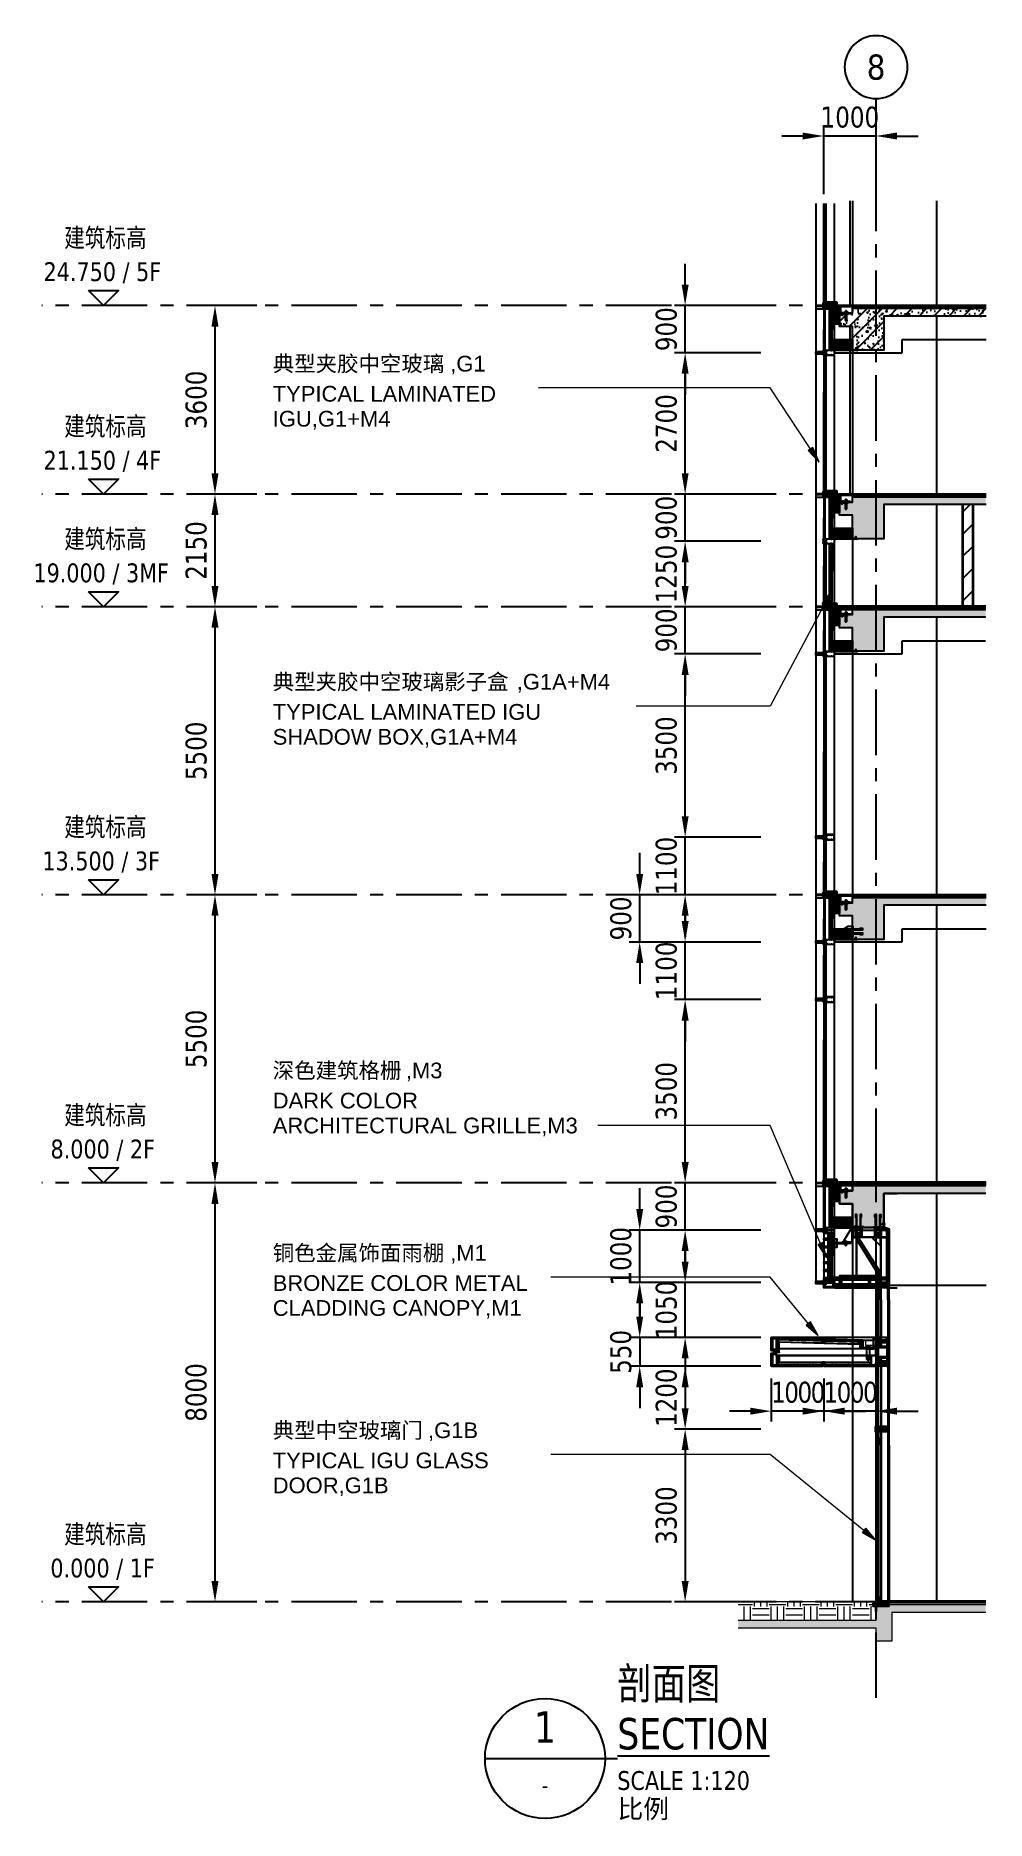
# Model space of a CAD drawing. Header units: millimetres. Extents: x 434053 to 1059003, y -2417481 to 936527.
# Drawn here: x 626034 to 644172, y -2256334 to -2222263 of the extents above; entities that cross this region are included whole.
import ezdxf
from ezdxf.enums import TextEntityAlignment as Align
from ezdxf.xclip import XClip

# ---------------------------------------------------------------- set-up
doc = ezdxf.new("R2010")
doc.units = ezdxf.units.MM
doc.header["$LTSCALE"] = 1000
doc.header["$MEASUREMENT"] = 0
doc.header["$XCLIPFRAME"] = 0
for name, pattern in [('CENTER', [2, 1.25, -0.25, 0.25, -0.25]), ('CENTER2', [1.125, 0.75, -0.125, 0.125, -0.125]), ('DOT2', [0.125, 0, -0.125]), ('HIDDEN', [9.525, 6.35, -3.175]), ('HIDDEN2', [4.7625, 3.175, -1.5875]), ('HIDDENX2', [19.05, 12.7, -6.35])]:
    doc.linetypes.add(name, pattern=pattern)
doc.layers.get('Defpoints').update_dxf_attribs({"color": 6})
for name, color, linetype, lineweight in [('8', 8, 'Continuous', 13), ('A-ANNO-NOTE', 3, 'Continuous', 5), ('A-DETL-0001', 4, 'Continuous', 15), ('A-DETL-0005', 5, 'Continuous', 30), ('A-FLOR', 4, 'Continuous', 50), ('A-WALL', 5, 'Continuous', 35), ('A-WALL-PROJ', 3, 'Continuous', 25), ('Detail Items', 7, 'Continuous', 15), ('S-COLS-PROJ', 150, 'Continuous', 25)]:
    doc.layers.add(name, color=color, linetype=linetype, lineweight=lineweight)
for name, color, linetype in [('ALUM', 1, 'Continuous'), ('ALUM-V', 11, 'Continuous'), ('DIM', 3, 'Continuous'), ('ELASTOMER', 6, 'Continuous'), ('ELASTOMER-V', 241, 'Continuous'), ('ELASTROMER-V', 241, 'Continuous'), ('EXTRUSION-V', 141, 'Continuous'), ('EXTRUSION1', 4, 'Continuous'), ('EXTRUSION2', 133, 'Continuous'), ('FASTENER', 191, 'Continuous'), ('GLASS', 1, 'Continuous'), ('GLASS-V', 11, 'Continuous'), ('GM', 6, 'Continuous'), ('GRID', 8, 'CENTER'), ('HZHZNEWPLOTLAYER#@$TT', 7, 'Continuous'), ('INSUL', 8, 'HIDDEN'), ('SFC-ELASTOMER', 6, 'Continuous'), ('SFC-ELASTOMER-V', 241, 'Continuous'), ('SILICONE', 8, 'Continuous'), ('SILICONE-V', 9, 'Continuous'), ('STEEL', 3, 'Continuous'), ('STEEL-V', 71, 'Continuous'), ('STRUCTURE', 5, 'Continuous'), ('STRUCTURE-V', 161, 'Continuous'), ('SUS', 204, 'Continuous'), ('SUS-V', 201, 'Continuous'), ('SYMBOL', 7, 'Continuous'), ('TEXT', 7, 'Continuous'), ('WELD', 6, 'Continuous'), ('型材断面填充', 254, 'Continuous'), ('标注二', 1, 'Continuous'), ('铝板断面填充', 14, 'Continuous')]:
    doc.layers.add(name, color=color, linetype=linetype)
doc.styles.add('Arial_1', font='arial.ttf', dxfattribs={"height": 300})
doc.styles.add('CHINESE', font='simhei.ttf', dxfattribs={"width": 0.8})
doc.styles.add('Microsoft YaHei', font='', dxfattribs={"height": 300})
doc.styles.add('Microsoft YaHei_2', font='', dxfattribs={"height": 300})
doc.styles.add('VERDANA', font='verdana.ttf', dxfattribs={"width": 0.8})
doc.styles.get('Microsoft YaHei').set_extended_font_data('Microsoft YaHei')
doc.styles.get('Microsoft YaHei_2').set_extended_font_data('Microsoft YaHei')
doc.dimstyles.new('A1-1-120', dxfattribs={"dimscale": 110, "dimtxt": 4, "dimasz": 4, "dimexe": 2, "dimexo": 2, "dimgap": 1.5, "dimtad": 1, "dimdec": 1, "dimdsep": 46, "dimtxsty": 'VERDANA', "dimcen": 0, "dimdle": 1, "dimclrd": 256, "dimclre": 256, "dimclrt": 2, "dimadec": 0, "dimazin": 0, "dimtfac": 1, "dimtdec": 1, "dimtmove": 0, "dimatfit": 2, "dimfxl": 1, "dimtolj": 1, "dimtzin": 0, "dimlwd": -1, "dimlwe": -1, "dimarcsym": 1})
pattern_1 = [(45, (-153958.65, 4215.14), (-141.42136, 141.42136), []), (50, (-153958.65, 4215.14), (286.90407, -25.10085), [30, -330]), (355, (-153958.65, 4215.14), (-55.50053, 300.87685), [24, -264]), (100.4514, (-153934.74, 4213.04), (231.40375, 275.7758), [25.4961, -280.45684]), (46.1842, (-153958.65, 4295.14), (426.8964, -66.2076), [45, -495]), (96.6356, (-153923.07, 4289.6), (373.8651, 389.6471), [38.2441, -420.6852]), (351.1842, (-153958.65, 4295.14), (373.8648, 389.6474), [36, -396]), (21, (-153918.65, 4275.14), (238.76282, -161.04756), [30, -330]), (326, (-153918.65, 4275.14), (97.32613, 290.06), [24, -264]), (71.4514, (-153898.75, 4261.72), (336.08905, 129.0122), [25.4961, -280.45684]), (37.5, (-153958.65, 4215.14), (4.86394, 133.15754), [2, -260.8, 2, -268, 2, -265]), (7.5, (-153958.65, 4215.14), (105.22781, 157.76468), [2, -152.8, 2, -254.8, 2, -101]), (327.5, (-154047.85, 4215.14), (213.528974, -9.02195), [2, -100, 2, -312, 2, -414]), (317.5, (-154087.85, 4215.14), (233.27447, 40.042), [2, -130, 2, -207.2, 2, -294])]
pattern_2 = [(180, (-8259.038, 34605.197), (2e-12, -2.5), []), (270, (-8259.038, 34605.197), (2.5, 2e-12), [])]
pattern_3 = [(90, (-8261.038, 34583.1971), (1.08253175, 1.875), [1.25, -2.5]), (330, (-8261.038, 34583.1971), (1.082531757, -1.874999996), [1.25, -2.5]), (30, (-8261.038, 34583.1971), (2.165063507, 4e-09), [-2.5, 1.25])]
pattern_4 = [(270, (-2314.46293, 32414.2856), (0.1875, -0.09375), [0, -0.1875])]
pattern_5 = [(180, (-2314.46293, 32414.2856), (-0.09375, -0.1875), [0, -0.1875])]
pattern_6 = [(45, (-12100.8284, 450.1745), (-0.88388348, 0.88388348), [])]
pattern_7 = [(45, (-5.177405, -3.52174), (-0.04419417, 0.04419417), [])]
pattern_8 = [(360, (-29607.272, -15135.1926), (2e-16, 1.25), []), (90, (-29607.272, -15135.1926), (-1.25, 3e-16), [])]
pattern_9 = [(37.5, (-97272.6288, -18845.2114), (-0.062993358, 1.92682377), [0, -1.52, 0, -1.7, 0, -1.625]), (7.5, (-97272.6288, -18845.2114), (1.769776705, 2.822146065), [0, -0.82, 0, -1.37, 0, -0.525]), (327.5, (-97273.8588, -18845.2114), (3.114141862, 0.005659054), [0, -0.5, 0, -1.8, 0, -2.35]), (317.5, (-97273.8588, -18845.2114), (3.006126605, 0.877675565), [0, -0.25, 0, -1.18, 0, -1.35])]
pattern_10 = [(37.5, (-11136.7007, -1481.457), (-0.06299336, 1.92682377), [0, -1.52, 0, -1.7, 0, -1.625]), (7.5, (-11136.7007, -1481.457), (1.7697767, 2.82214607), [0, -0.82, 0, -1.37, 0, -0.525]), (327.5, (-11137.9307, -1481.457), (3.11414186, 0.00565905), [0, -0.5, 0, -1.8, 0, -2.35]), (317.5, (-11137.9307, -1481.457), (3.0061266, 0.87767556), [0, -0.25, 0, -1.18, 0, -1.35])]
pattern_11 = [(37.5, (-11133.2497, -1497.0338), (-0.06299336, 1.92682377), [0, -1.52, 0, -1.7, 0, -1.625]), (7.5, (-11133.2497, -1497.0338), (1.7697767, 2.82214607), [0, -0.82, 0, -1.37, 0, -0.525]), (327.5, (-11134.4797, -1497.0338), (3.11414186, 0.00565905), [0, -0.5, 0, -1.8, 0, -2.35]), (317.5, (-11134.4797, -1497.0338), (3.0061266, 0.87767556), [0, -0.25, 0, -1.18, 0, -1.35])]
pattern_12 = [(45, (-111075.531, -49070.28), (-13.2582521, 13.2582521), []), (135, (-111075.531, -49070.28), (-13.2582521, -13.2582521), [])]
pattern_13 = [(37.5, (-16554.786, -54141.9713), (-0.06299336, 1.92682377), [0, -1.52, 0, -1.7, 0, -1.625]), (7.5, (-16554.786, -54141.9713), (1.7697767, 2.82214607), [0, -0.82, 0, -1.37, 0, -0.525]), (327.5, (-16556.016, -54141.9713), (3.11414186, 0.005659054), [0, -0.5, 0, -1.8, 0, -2.35]), (317.5, (-16556.016, -54141.9713), (3.0061266, 0.87767556), [0, -0.25, 0, -1.18, 0, -1.35])]
pattern_14 = [(37.5, (-16290.4063, -54849.4712), (-0.06299336, 1.92682377), [0, -1.52, 0, -1.7, 0, -1.625]), (7.5, (-16290.4063, -54849.4712), (1.7697767, 2.82214607), [0, -0.82, 0, -1.37, 0, -0.525]), (327.5, (-16291.6363, -54849.4712), (3.11414186, 0.005659054), [0, -0.5, 0, -1.8, 0, -2.35]), (317.5, (-16291.6363, -54849.4712), (3.0061266, 0.87767556), [0, -0.25, 0, -1.18, 0, -1.35])]
pattern_15 = [(45, (-31762.516, 34086.053), (-13.258252, 13.258252), []), (135, (-31762.516, 34086.053), (-13.258252, -13.258252), [])]
pattern_16 = [(360, (-29629.272, -15153.6926), (2e-16, 1.25), []), (90, (-29629.272, -15153.6926), (-1.25, 3e-16), [])]
pattern_17 = [(180, (30174.3939, 19765.8358), (-3e-16, -1.25), []), (270, (30174.3939, 19765.8358), (1.25, -4e-16), [])]
pattern_18 = [(180, (30174.3939, 21765.8358), (-3e-16, -1.25), []), (270, (30174.3939, 21765.8358), (1.25, -4e-16), [])]
pattern_19 = [(180, (30174.3939, 18665.8358), (-3e-16, -1.25), []), (270, (30174.3939, 18665.8358), (1.25, -4e-16), [])]
pattern_20 = [(45, (-96861.7066, 29711.7966), (-3.5355339, 3.5355339), []), (45, (-96860.9995, 29711.0895), (-3.5355339, 3.5355339), [])]
pattern_21 = [(0, (-96863.1208, 29713.2108), (1.875, 1.082531755), [1.25, -2.5]), (120, (-96863.1208, 29713.2108), (-1.875, 1.082531755), [1.25, -2.5]), (60, (-96863.1208, 29713.2108), (4e-16, 2.16506351), [-2.5, 1.25])]
pattern_22 = [(307.5, (-96863.1208, 29713.2108), (1.92682377, 0.062993358), [0, -1.52, 0, -1.7, 0, -1.625]), (277.5, (-96863.1208, 29713.2108), (2.822146065, -1.769776705), [0, -0.82, 0, -1.37, 0, -0.525]), (237.5, (-96863.1208, 29714.4408), (0.005659054, -3.114141862), [0, -0.5, 0, -1.8, 0, -2.35]), (227.5, (-96863.1208, 29714.4408), (0.877675565, -3.006126605), [0, -0.25, 0, -1.18, 0, -1.35])]
pattern_23 = [(135, (-30144.5993, 89987.6786), (-0.883883476, -0.883883476), [])]
pattern_24 = [(108.43495, (2.5, -7.5), (-50, 130), [15.8115, -142.3024]), (18.43495, (-47.5, -22.5), (100, 40), [47.435, -110.6789]), (71.56505, (-2.5, -7.5), (4e-11, 20), [15.8115, -142.3024]), (161.56505, (-2.5, 7.5), (-50, 10), [47.435, -110.6789])]
pattern_25 = [(225, (-32659.764, 70583.725), (-2e-15, -10.0013183), [20]), (225, (-32659.764, 70586.225), (-2e-15, -10.0013183), [20])]
pattern_26 = [(135, (-26776.5072, 91938.6862), (-0.883883476, -0.883883476), [])]
pattern_27 = [(225, (-91932.5011, -29441.2336), (0.883883476, -0.883883476), [])]
pattern_28 = [(135, (-31049.4667, 91998.2027), (-0.883883476, -0.883883476), [])]
pattern_29 = [(223.363423, (-92757.6447, -26822.4899), (0.858279416, -0.908766441), [])]
pattern_30 = [(223.363423, (-92057.6447, -26842.4899), (0.858279416, -0.908766441), [])]
pattern_31 = [(180, (11961.0563, -21298.8932), (-1.875, -1.082531755), [1.25, -2.5]), (300, (11961.0563, -21298.8932), (1.875, -1.082531755), [1.25, -2.5]), (240, (11961.0563, -21298.8932), (-2e-15, -2.16506351), [-2.5, 1.25])]
pattern_32 = [(217.5, (9431.1446, -57912.5584), (0.06299336, -1.92682377), [0, -1.52, 0, -1.7, 0, -1.625]), (187.5, (9431.1446, -57912.5584), (-1.7697767, -2.82214607), [0, -0.82, 0, -1.37, 0, -0.525]), (147.5, (9432.3746, -57912.5584), (-3.11414186, -0.005659054), [0, -0.5, 0, -1.8, 0, -2.35]), (137.5, (9432.3746, -57912.5584), (-3.0061266, -0.87767556), [0, -0.25, 0, -1.18, 0, -1.35])]
pattern_33 = [(135, (-64744.889, -240378.0058), (-2.24506403, -2.24506403), []), (225, (-64744.889, -240378.0058), (2.24506403, -2.24506403), [])]
pattern_34 = [(45, (-94640.5058, -240378.0058), (2.24506403, -2.24506403), []), (315, (-94640.5058, -240378.0058), (-2.24506403, -2.24506403), [])]
pattern_35 = [(135, (-990.339, 22568.231), (-5.3033009, -5.3033009), []), (135, (-990.339, 22569.999), (-5.3033009, -5.3033009), []), (135, (-990.339, 22571.767), (-5.3033009, -5.3033009), []), (135, (-990.339, 22573.5344), (-5.3033009, -5.3033009), [])]
pattern_36 = [(270, (-33845.009, -12241.538), (2.5, 2e-12), []), (2e-15, (-33845.009, -12241.538), (-2e-12, 2.5), [])]
pattern_37 = [(180, (-33823.0089, -12243.538), (-1.875, 1.08253175), [1.25, -2.5]), (60, (-33823.0089, -12243.538), (1.874999996, 1.082531757), [1.25, -2.5]), (120, (-33823.0089, -12243.538), (-4e-09, 2.165063507), [-2.5, 1.25])]
pattern_38 = [(2e-15, (-31654.0974, -6296.96292), (0.09375, 0.1875), [0, -0.1875])]
pattern_39 = [(270, (-31654.0974, -6296.96292), (0.1875, -0.09375), [0, -0.1875])]

# ---------------------------------------------------------------- blocks, each defined once
blk = doc.blocks.new('DIMBLOCK85-800_SEC_PODIUM SE')
at = {"transparency": 16777216}
for p, q in [((168736, 27988), (168336, 27988)), ((169136, 26880), (169136, 28188)), ((170136, 27988), (169136, 27988)), ((170136, 26880), (170136, 28188)), ((170536, 27988), (170936, 27988))]:
    blk.add_line(p, q, dxfattribs=at)
for points in [[(168736, 28055), (168736, 27921), (169136, 27988)], [(170536, 28055), (170536, 27921), (170136, 27988)]]:
    blk.add_solid(points, dxfattribs=at)
at = {"layer": 'Defpoints', "color": 0, "transparency": 16777216}
for p in [(169136, 27988), (169136, 26680), (170136, 26680)]:
    blk.add_point(p, dxfattribs=at)
at = {"color": 2, "transparency": 16777216, "insert": (169636, 28346), "char_height": 400, "width": 363.36, "attachment_point": 5, "style": 'VERDANA'}
blk.add_mtext('\\A1;1000', dxfattribs=at)
blk = doc.blocks.new('DIMBLOCK87-800_SEC_PODIUM SE')
at = {"transparency": 16777216}
for p, q in [((169136, 4269), (169136, 3443)), ((170136, 4268), (170136, 3443)), ((168736, 3643), (168336, 3643)), ((170136, 3643), (169136, 3643)), ((170536, 3643), (170936, 3643))]:
    blk.add_line(p, q, dxfattribs=at)
for points in [[(168736, 3710), (168736, 3576), (169136, 3643)], [(170536, 3710), (170536, 3576), (170136, 3643)]]:
    blk.add_solid(points, dxfattribs=at)
at = {"layer": 'Defpoints', "color": 0, "transparency": 16777216}
for p in [(169136, 4469), (170136, 4468), (169136, 3643)]:
    blk.add_point(p, dxfattribs=at)
at = {"color": 2, "transparency": 16777216, "insert": (169636, 4001), "char_height": 400, "width": 363.36, "attachment_point": 5, "style": 'VERDANA'}
blk.add_mtext('\\A1;{\\T0.9;1000}', dxfattribs=at)
blk = doc.blocks.new('DIMBLOCK88-800_SEC_PODIUM SE')
at = {"transparency": 16777216}
for p, q in [((168136, 4269), (168136, 3443)), ((169136, 4269), (169136, 3443)), ((167736, 3643), (167336, 3643)), ((169136, 3643), (168136, 3643)), ((169536, 3643), (169936, 3643))]:
    blk.add_line(p, q, dxfattribs=at)
for points in [[(167736, 3710), (167736, 3576), (168136, 3643)], [(169536, 3710), (169536, 3576), (169136, 3643)]]:
    blk.add_solid(points, dxfattribs=at)
at = {"layer": 'Defpoints', "color": 0, "transparency": 16777216}
for p in [(168136, 4469), (169136, 4469), (168136, 3643)]:
    blk.add_point(p, dxfattribs=at)
at = {"color": 2, "transparency": 16777216, "insert": (168636, 4001), "char_height": 400, "width": 363.36, "attachment_point": 5, "style": 'VERDANA'}
blk.add_mtext('\\A1;{\\T0.9;1000}', dxfattribs=at)
blk = doc.blocks.new('DIMBLOCK106-800_SEC_PODIUM SE')
at = {"transparency": 16777216}
for p, q in [((167936, 20250), (166292, 20250)), ((166492, 19400), (166492, 19850)), ((167936, 19000), (166292, 19000))]:
    blk.add_line(p, q, dxfattribs=at)
for points in [[(166426, 19850), (166559, 19850), (166492, 20250)], [(166426, 19400), (166559, 19400), (166492, 19000)]]:
    blk.add_solid(points, dxfattribs=at)
at = {"layer": 'Defpoints', "color": 0, "transparency": 16777216}
for p in [(166492, 20250), (168136, 20250), (168136, 19000)]:
    blk.add_point(p, dxfattribs=at)
at = {"color": 2, "transparency": 16777216, "insert": (166134, 19625), "char_height": 400, "width": 363.36, "attachment_point": 5, "rotation": 90, "style": 'VERDANA'}
blk.add_mtext('\\A1;1250', dxfattribs=at)
blk = doc.blocks.new('DIMBLOCK107-800_SEC_PODIUM SE')
at = {"transparency": 16777216}
for p, q in [((166492, 21550), (166492, 21950)), ((167936, 21150), (166292, 21150)), ((166492, 20250), (166492, 21150)), ((167936, 20250), (166292, 20250)), ((166492, 19850), (166492, 19450))]:
    blk.add_line(p, q, dxfattribs=at)
for points in [[(166426, 21550), (166559, 21550), (166492, 21150)], [(166426, 19850), (166559, 19850), (166492, 20250)]]:
    blk.add_solid(points, dxfattribs=at)
at = {"layer": 'Defpoints', "color": 0, "transparency": 16777216}
for p in [(166492, 21150), (168136, 21150), (168136, 20250)]:
    blk.add_point(p, dxfattribs=at)
at = {"color": 2, "transparency": 16777216, "insert": (166134, 20700), "char_height": 400, "width": 272.52, "attachment_point": 5, "rotation": 90, "style": 'VERDANA'}
blk.add_mtext('\\A1;900', dxfattribs=at)
blk = doc.blocks.new('DIMBLOCK108-800_SEC_PODIUM SE')
at = {"transparency": 16777216}
for p, q in [((167936, 23850), (166292, 23850)), ((166492, 21550), (166492, 23450)), ((167936, 21150), (166292, 21150))]:
    blk.add_line(p, q, dxfattribs=at)
for points in [[(166426, 23450), (166559, 23450), (166492, 23850)], [(166426, 21550), (166559, 21550), (166492, 21150)]]:
    blk.add_solid(points, dxfattribs=at)
at = {"layer": 'Defpoints', "color": 0, "transparency": 16777216}
for p in [(166492, 23850), (168136, 23850), (168136, 21150)]:
    blk.add_point(p, dxfattribs=at)
at = {"color": 2, "transparency": 16777216, "insert": (166134, 22500), "char_height": 400, "width": 363.36, "attachment_point": 5, "rotation": 90, "style": 'VERDANA'}
blk.add_mtext('\\A1;2700', dxfattribs=at)
blk = doc.blocks.new('DIMBLOCK109-800_SEC_PODIUM SE')
at = {"transparency": 16777216}
for p, q in [((166492, 25150), (166492, 25550)), ((167936, 24750), (166292, 24750)), ((166492, 23850), (166492, 24750)), ((167936, 23850), (166292, 23850)), ((166492, 23450), (166492, 23050))]:
    blk.add_line(p, q, dxfattribs=at)
for points in [[(166426, 25150), (166559, 25150), (166492, 24750)], [(166426, 23450), (166559, 23450), (166492, 23850)]]:
    blk.add_solid(points, dxfattribs=at)
at = {"layer": 'Defpoints', "color": 0, "transparency": 16777216}
for p in [(166492, 24750), (168136, 24750), (168136, 23850)]:
    blk.add_point(p, dxfattribs=at)
at = {"color": 2, "transparency": 16777216, "insert": (166134, 24300), "char_height": 400, "width": 272.52, "attachment_point": 5, "rotation": 90, "style": 'VERDANA'}
blk.add_mtext('\\A1;900', dxfattribs=at)
blk = doc.blocks.new('GM')
at = {"color": 0, "linetype": 'ByBlock'}
blk.add_circle((0, 0), 5, dxfattribs=at)
at = {"color": 3, "linetype": 'ByBlock', "style": 'VERDANA', "width": 0.85}
blk.add_attdef('R1', text='', height=4, dxfattribs=at).set_placement((0, 0), align=Align.MIDDLE)
blk = doc.blocks.new('*D399')
at = {"transparency": 16777216}
for p, q in [((158320, 24750), (157321, 24750)), ((157521, 24350), (157521, 21550)), ((158320, 21150), (157321, 21150))]:
    blk.add_line(p, q, dxfattribs=at)
for points in [[(157454, 24350), (157588, 24350), (157521, 24750)], [(157454, 21550), (157588, 21550), (157521, 21150)]]:
    blk.add_solid(points, dxfattribs=at)
at = {"layer": 'Defpoints', "color": 0, "transparency": 16777216}
for p in [(158520, 24750), (157521, 21150), (158520, 21150)]:
    blk.add_point(p, dxfattribs=at)
at = {"color": 2, "transparency": 16777216, "insert": (157163, 22950), "char_height": 400, "width": 1107.53, "attachment_point": 5, "rotation": 90, "style": 'VERDANA'}
blk.add_mtext('\\A1;3600', dxfattribs=at)
blk = doc.blocks.new('*D400')
at = {"transparency": 16777216}
for p, q in [((158320, 21150), (157321, 21150)), ((157521, 20750), (157521, 19400)), ((158320, 19000), (157321, 19000))]:
    blk.add_line(p, q, dxfattribs=at)
for points in [[(157454, 20750), (157588, 20750), (157521, 21150)], [(157454, 19400), (157588, 19400), (157521, 19000)]]:
    blk.add_solid(points, dxfattribs=at)
at = {"layer": 'Defpoints', "color": 0, "transparency": 16777216}
for p in [(158520, 21150), (157521, 19000), (158520, 19000)]:
    blk.add_point(p, dxfattribs=at)
at = {"color": 2, "transparency": 16777216, "insert": (157163, 20075), "char_height": 400, "width": 1107.53, "attachment_point": 5, "rotation": 90, "style": 'VERDANA'}
blk.add_mtext('\\A1;2150', dxfattribs=at)
blk = doc.blocks.new('*D401')
at = {"transparency": 16777216}
for p, q in [((158320, 19000), (157321, 19000)), ((157521, 18600), (157521, 13900)), ((158320, 13500), (157321, 13500))]:
    blk.add_line(p, q, dxfattribs=at)
for points in [[(157454, 18600), (157588, 18600), (157521, 19000)], [(157454, 13900), (157588, 13900), (157521, 13500)]]:
    blk.add_solid(points, dxfattribs=at)
at = {"layer": 'Defpoints', "color": 0, "transparency": 16777216}
for p in [(158520, 19000), (157521, 13500), (158520, 13500)]:
    blk.add_point(p, dxfattribs=at)
at = {"color": 2, "transparency": 16777216, "insert": (157163, 16250), "char_height": 400, "width": 1107.53, "attachment_point": 5, "rotation": 90, "style": 'VERDANA'}
blk.add_mtext('\\A1;5500', dxfattribs=at)
blk = doc.blocks.new('*D397')
at = {"transparency": 16777216}
for p, q in [((158320, 13500), (157321, 13500)), ((157521, 13100), (157521, 8400)), ((158320, 8000), (157321, 8000))]:
    blk.add_line(p, q, dxfattribs=at)
for points in [[(157454, 13100), (157588, 13100), (157521, 13500)], [(157454, 8400), (157588, 8400), (157521, 8000)]]:
    blk.add_solid(points, dxfattribs=at)
at = {"layer": 'Defpoints', "color": 0, "transparency": 16777216}
for p in [(158520, 13500), (157521, 8000), (158520, 8000)]:
    blk.add_point(p, dxfattribs=at)
at = {"color": 2, "transparency": 16777216, "insert": (157163, 10750), "char_height": 400, "width": 1107.53, "attachment_point": 5, "rotation": 90, "style": 'VERDANA'}
blk.add_mtext('\\A1;5500', dxfattribs=at)
blk = doc.blocks.new('*D398')
at = {"transparency": 16777216}
for p, q in [((158320, 8000), (157321, 8000)), ((157521, 7600), (157521, 400)), ((158320, 0), (157321, 0))]:
    blk.add_line(p, q, dxfattribs=at)
for points in [[(157454, 7600), (157588, 7600), (157521, 8000)], [(157454, 400), (157588, 400), (157521, 0)]]:
    blk.add_solid(points, dxfattribs=at)
at = {"layer": 'Defpoints', "color": 0, "transparency": 16777216}
for p in [(158520, 8000), (157521, 0), (158520, 0)]:
    blk.add_point(p, dxfattribs=at)
at = {"color": 2, "transparency": 16777216, "insert": (157162, 4000), "char_height": 400, "width": 1107.53, "attachment_point": 5, "rotation": 90, "style": 'VERDANA'}
blk.add_mtext('\\A1;8000', dxfattribs=at)
blk = doc.blocks.new('L-FL-S2')
blk.add_lwpolyline([(-2, 2), (2, 2), (0, 0)], close=True)
at = {"color": 2, "style": 'VERDANA', "width": 0.8}
for tag, p in [('1/F', (0, 7)), ('0.00', (0, 3.25))]:
    blk.add_attdef(tag, text='', height=2.5, dxfattribs=at).set_placement(p, align=Align.CENTER)
blk = doc.blocks.new('*D402')
at = {"transparency": 16777216}
for p, q in [((166492, 19400), (166492, 19800)), ((167936, 19000), (166292, 19000)), ((166492, 18100), (166492, 19000)), ((167936, 18100), (166292, 18100)), ((166492, 17700), (166492, 17300))]:
    blk.add_line(p, q, dxfattribs=at)
for points in [[(166426, 19400), (166559, 19400), (166492, 19000)], [(166426, 17700), (166559, 17700), (166492, 18100)]]:
    blk.add_solid(points, dxfattribs=at)
at = {"layer": 'Defpoints', "color": 0, "transparency": 16777216}
for p in [(166492, 19000), (168136, 19000), (168136, 18100)]:
    blk.add_point(p, dxfattribs=at)
at = {"color": 2, "transparency": 16777216, "insert": (166134, 18550), "char_height": 400, "width": 272.52, "attachment_point": 5, "rotation": 90, "style": 'VERDANA'}
blk.add_mtext('\\A1;900', dxfattribs=at)
blk = doc.blocks.new('*D403')
at = {"transparency": 16777216}
for p, q in [((167936, 18100), (166292, 18100)), ((166492, 15000), (166492, 17700)), ((167936, 14600), (166292, 14600))]:
    blk.add_line(p, q, dxfattribs=at)
for points in [[(166426, 17700), (166559, 17700), (166492, 18100)], [(166426, 15000), (166559, 15000), (166492, 14600)]]:
    blk.add_solid(points, dxfattribs=at)
at = {"layer": 'Defpoints', "color": 0, "transparency": 16777216}
for p in [(166492, 18100), (168136, 18100), (168136, 14600)]:
    blk.add_point(p, dxfattribs=at)
at = {"color": 2, "transparency": 16777216, "insert": (166134, 16350), "char_height": 400, "width": 363.36, "attachment_point": 5, "rotation": 90, "style": 'VERDANA'}
blk.add_mtext('\\A1;3500', dxfattribs=at)
blk = doc.blocks.new('*D404')
at = {"transparency": 16777216}
for p, q in [((166492, 15000), (166492, 15400)), ((167936, 14600), (166292, 14600)), ((166492, 13500), (166492, 14600)), ((167936, 13500), (166292, 13500)), ((166492, 13100), (166492, 12700))]:
    blk.add_line(p, q, dxfattribs=at)
for points in [[(166426, 15000), (166559, 15000), (166492, 14600)], [(166426, 13100), (166559, 13100), (166492, 13500)]]:
    blk.add_solid(points, dxfattribs=at)
at = {"layer": 'Defpoints', "color": 0, "transparency": 16777216}
for p in [(166492, 14600), (168136, 14600), (168136, 13500)]:
    blk.add_point(p, dxfattribs=at)
at = {"color": 2, "transparency": 16777216, "insert": (166134, 14050), "char_height": 400, "width": 272.52, "attachment_point": 5, "rotation": 90, "style": 'VERDANA'}
blk.add_mtext('\\A1;1100', dxfattribs=at)
blk = doc.blocks.new('*D405')
at = {"transparency": 16777216}
for p, q in [((165625, 13900), (165625, 14300)), ((167936, 13500), (165425, 13500)), ((165625, 12600), (165625, 13500)), ((167936, 12600), (165425, 12600)), ((165625, 12200), (165625, 11800))]:
    blk.add_line(p, q, dxfattribs=at)
for points in [[(165558, 13900), (165692, 13900), (165625, 13500)], [(165558, 12200), (165692, 12200), (165625, 12600)]]:
    blk.add_solid(points, dxfattribs=at)
at = {"layer": 'Defpoints', "color": 0, "transparency": 16777216}
for p in [(165625, 13500), (168136, 13500), (168136, 12600)]:
    blk.add_point(p, dxfattribs=at)
at = {"color": 2, "transparency": 16777216, "insert": (165267, 13050), "char_height": 400, "width": 272.52, "attachment_point": 5, "rotation": 90, "style": 'VERDANA'}
blk.add_mtext('\\A1;900', dxfattribs=at)
blk = doc.blocks.new('*D406')
at = {"transparency": 16777216}
for p, q in [((166492, 13000), (166492, 13400)), ((167936, 12600), (166292, 12600)), ((166492, 11500), (166492, 12600)), ((167936, 11500), (166292, 11500)), ((166492, 11100), (166492, 10700))]:
    blk.add_line(p, q, dxfattribs=at)
for points in [[(166426, 13000), (166559, 13000), (166492, 12600)], [(166426, 11100), (166559, 11100), (166492, 11500)]]:
    blk.add_solid(points, dxfattribs=at)
at = {"layer": 'Defpoints', "color": 0, "transparency": 16777216}
for p in [(166492, 12600), (168136, 12600), (168136, 11500)]:
    blk.add_point(p, dxfattribs=at)
at = {"color": 2, "transparency": 16777216, "insert": (166134, 12050), "char_height": 400, "width": 272.52, "attachment_point": 5, "rotation": 90, "style": 'VERDANA'}
blk.add_mtext('\\A1;1100', dxfattribs=at)
blk = doc.blocks.new('*D407')
at = {"transparency": 16777216}
for p, q in [((167936, 11500), (166292, 11500)), ((166492, 8400), (166492, 11100)), ((167936, 8000), (166292, 8000))]:
    blk.add_line(p, q, dxfattribs=at)
for points in [[(166426, 11100), (166559, 11100), (166492, 11500)], [(166426, 8400), (166559, 8400), (166492, 8000)]]:
    blk.add_solid(points, dxfattribs=at)
at = {"layer": 'Defpoints', "color": 0, "transparency": 16777216}
for p in [(166492, 11500), (168136, 11500), (168136, 8000)]:
    blk.add_point(p, dxfattribs=at)
at = {"color": 2, "transparency": 16777216, "insert": (166134, 9750), "char_height": 400, "width": 363.36, "attachment_point": 5, "rotation": 90, "style": 'VERDANA'}
blk.add_mtext('\\A1;3500', dxfattribs=at)
blk = doc.blocks.new('*D409')
at = {"transparency": 16777216}
for p, q in [((166492, 8400), (166492, 8800)), ((167936, 8000), (166292, 8000)), ((166492, 7100), (166492, 8000)), ((167936, 7100), (166292, 7100)), ((166492, 6700), (166492, 6300))]:
    blk.add_line(p, q, dxfattribs=at)
for points in [[(166426, 8400), (166559, 8400), (166492, 8000)], [(166426, 6700), (166559, 6700), (166492, 7100)]]:
    blk.add_solid(points, dxfattribs=at)
at = {"layer": 'Defpoints', "color": 0, "transparency": 16777216}
for p in [(166492, 8000), (168136, 8000), (168136, 7100)]:
    blk.add_point(p, dxfattribs=at)
at = {"color": 2, "transparency": 16777216, "insert": (166134, 7550), "char_height": 400, "width": 272.52, "attachment_point": 5, "rotation": 90, "style": 'VERDANA'}
blk.add_mtext('\\A1;900', dxfattribs=at)
blk = doc.blocks.new('*D408')
at = {"transparency": 16777216}
for p, q in [((165625, 7500), (165625, 7900)), ((167936, 7100), (165425, 7100)), ((165625, 6100), (165625, 7100)), ((167936, 6100), (165425, 6100)), ((165625, 5700), (165625, 5300))]:
    blk.add_line(p, q, dxfattribs=at)
for points in [[(165558, 7500), (165692, 7500), (165625, 7100)], [(165558, 5700), (165692, 5700), (165625, 6100)]]:
    blk.add_solid(points, dxfattribs=at)
at = {"layer": 'Defpoints', "color": 0, "transparency": 16777216}
for p in [(165625, 7100), (168136, 7100), (168136, 6100)]:
    blk.add_point(p, dxfattribs=at)
at = {"color": 2, "transparency": 16777216, "insert": (165267, 6600), "char_height": 400, "width": 272.52, "attachment_point": 5, "rotation": 90, "style": 'VERDANA'}
blk.add_mtext('\\A1;1000', dxfattribs=at)
blk = doc.blocks.new('*D410')
at = {"transparency": 16777216}
for p, q in [((166492, 6500), (166492, 6900)), ((167936, 6100), (166292, 6100)), ((166492, 5050), (166492, 6100)), ((167936, 5050), (166292, 5050)), ((166492, 4650), (166492, 4250))]:
    blk.add_line(p, q, dxfattribs=at)
for points in [[(166426, 6500), (166559, 6500), (166492, 6100)], [(166426, 4650), (166559, 4650), (166492, 5050)]]:
    blk.add_solid(points, dxfattribs=at)
at = {"layer": 'Defpoints', "color": 0, "transparency": 16777216}
for p in [(166492, 6100), (168136, 6100), (168136, 5050)]:
    blk.add_point(p, dxfattribs=at)
at = {"color": 2, "transparency": 16777216, "insert": (166134, 5575), "char_height": 400, "width": 272.52, "attachment_point": 5, "rotation": 90, "style": 'VERDANA'}
blk.add_mtext('\\A1;1050', dxfattribs=at)
blk = doc.blocks.new('*D411')
at = {"transparency": 16777216}
for p, q in [((165625, 5450), (165625, 5850)), ((167936, 5050), (165425, 5050)), ((165625, 5050), (165625, 4500)), ((167936, 4500), (165425, 4500)), ((165625, 4100), (165625, 3700))]:
    blk.add_line(p, q, dxfattribs=at)
for points in [[(165558, 5450), (165692, 5450), (165625, 5050)], [(165558, 4100), (165692, 4100), (165625, 4500)]]:
    blk.add_solid(points, dxfattribs=at)
at = {"layer": 'Defpoints', "color": 0, "transparency": 16777216}
for p in [(168136, 5050), (165625, 4500), (168136, 4500)]:
    blk.add_point(p, dxfattribs=at)
at = {"color": 2, "transparency": 16777216, "insert": (165267, 4775), "char_height": 400, "attachment_point": 5, "rotation": 90, "style": 'VERDANA'}
blk.add_mtext('\\A1;550', dxfattribs=at)
blk = doc.blocks.new('*D412')
at = {"transparency": 16777216}
for p, q in [((167936, 4500), (166292, 4500)), ((166492, 4100), (166492, 3700)), ((167936, 3300), (166292, 3300))]:
    blk.add_line(p, q, dxfattribs=at)
for points in [[(166426, 4100), (166559, 4100), (166492, 4500)], [(166426, 3700), (166559, 3700), (166492, 3300)]]:
    blk.add_solid(points, dxfattribs=at)
at = {"layer": 'Defpoints', "color": 0, "transparency": 16777216}
for p in [(168136, 4500), (166492, 3300), (168136, 3300)]:
    blk.add_point(p, dxfattribs=at)
at = {"color": 2, "transparency": 16777216, "insert": (166134, 3900), "char_height": 400, "attachment_point": 5, "rotation": 90, "style": 'VERDANA'}
blk.add_mtext('\\A1;1200', dxfattribs=at)
blk = doc.blocks.new('*D413')
at = {"transparency": 16777216}
for p, q in [((167936, 3300), (166292, 3300)), ((166492, 2900), (166492, 400)), ((167936, 0), (166292, 0))]:
    blk.add_line(p, q, dxfattribs=at)
for points in [[(166426, 2900), (166559, 2900), (166492, 3300)], [(166426, 400), (166559, 400), (166492, 0)]]:
    blk.add_solid(points, dxfattribs=at)
at = {"layer": 'Defpoints', "color": 0, "transparency": 16777216}
for p in [(168136, 3300), (166492, 0), (168136, 0)]:
    blk.add_point(p, dxfattribs=at)
at = {"color": 2, "transparency": 16777216, "insert": (166134, 1650), "char_height": 400, "attachment_point": 5, "rotation": 90, "style": 'VERDANA'}
blk.add_mtext('\\A1;3300', dxfattribs=at)
blk = doc.blocks.new('20211011-LC12')
at = {"layer": '型材断面填充', "linetype": 'ByBlock'}
h = blk.add_hatch(color=256, dxfattribs=at)
edge = h.paths.add_edge_path(flags=16)
edge.add_arc((45, 47), 0.5, 0, 90)
edge.add_line((45, 48), (31, 48))
edge.add_arc((31, 47), 0.5, 90, 180)
edge.add_line((30, 47), (30, 42))
edge.add_arc((30, 42), 0.5, -60.2551, 0, ccw=False)
edge.add_line((30, 41), (26, 39))
edge.add_arc((26, 38), 0.5, 119.7449, 180)
edge.add_line((25, 38), (25, 11))
edge.add_arc((26, 11), 0.5, 180, 270)
edge.add_line((26, 11), (45, 11))
edge.add_arc((45, 11), 0.5, 270, 360)
edge.add_line((45, 11), (45, 47))
edge = h.paths.add_edge_path(flags=16)
edge.add_arc((150, 44), 5.3, 154.4668, 222.0226)
edge.add_arc((147, 41), 1.25, 222.0226, 330)
edge.add_arc((147, 41), 1.25, 330, 402.0226)
edge.add_arc((150, 44), 2.8, 218.5196, 222.0226, ccw=False)
edge.add_line((148, 42), (148, 42))
edge.add_arc((150, 44), 2.65, 201.4804, 218.5196, ccw=False)
edge.add_line((148, 43), (147, 43))
edge.add_arc((150, 44), 2.8, 98.5196, 201.4804, ccw=False)
edge.add_line((150, 47), (150, 47))
edge.add_arc((150, 44), 2.65, 81.4804, 98.5196, ccw=False)
edge.add_line((150, 47), (150, 47))
edge.add_arc((150, 44), 2.8, -21.4804, 81.4804, ccw=False)
edge.add_line((153, 43), (152, 43))
edge.add_arc((150, 44), 2.65, 321.4804, 338.5196, ccw=False)
edge.add_line((152, 42), (152, 42))
edge.add_arc((150, 44), 2.8, 317.9774, 321.4804, ccw=False)
edge.add_arc((153, 41), 1.25, 137.9774, 210)
edge.add_arc((153, 41), 1.25, 210, 317.9774)
edge.add_arc((150, 44), 5.3, 317.9774, 385.5332)
edge.add_arc((155, 46), 0.5, 90, 205.5332, ccw=False)
edge.add_line((155, 47), (196, 47))
edge.add_arc((196, 46), 0.5, 0, 90, ccw=False)
edge.add_line((197, 46), (197, -47))
edge.add_arc((196, -47), 0.5, -90, 0, ccw=False)
edge.add_line((196, -47), (155, -47))
edge.add_arc((155, -47), 0.5, 154.4668, 270, ccw=False)
edge.add_arc((150, -44), 5.3, 334.4668, 402.0226)
edge.add_arc((153, -41), 1.25, 42.0226, 150)
edge.add_arc((153, -41), 1.25, 150, 222.0226)
edge.add_arc((150, -44), 2.8, 38.5196, 42.0226, ccw=False)
edge.add_line((152, -42), (152, -42))
edge.add_arc((150, -44), 2.65, 21.4804, 38.5196, ccw=False)
edge.add_line((152, -43), (153, -43))
edge.add_arc((150, -44), 2.8, -81.4804, 21.4804, ccw=False)
edge.add_line((150, -47), (150, -47))
edge.add_arc((150, -44), 2.65, 261.4804, 278.5196, ccw=False)
edge.add_line((150, -47), (150, -47))
edge.add_arc((150, -44), 2.8, 158.5196, 261.4804, ccw=False)
edge.add_line((147, -43), (148, -43))
edge.add_arc((150, -44), 2.65, 141.4804, 158.5196, ccw=False)
edge.add_line((148, -42), (148, -42))
edge.add_arc((150, -44), 2.8, 137.9774, 141.4804, ccw=False)
edge.add_arc((147, -41), 1.25, 317.9774, 390)
edge.add_arc((147, -41), 1.25, 30, 137.9774)
edge.add_arc((150, -44), 5.3, 137.9774, 205.5332)
edge.add_arc((145, -47), 0.5, -90, 25.5332, ccw=False)
edge.add_line((145, -47), (77, -47))
edge.add_arc((77, -47), 0.5, 154.4668, 270, ccw=False)
edge.add_arc((72, -44), 5.3, 334.4668, 402.0226)
edge.add_arc((75, -41), 1.25, 42.0226, 150)
edge.add_arc((75, -41), 1.25, 150, 222.0226)
edge.add_arc((72, -44), 2.8, 38.5196, 42.0226, ccw=False)
edge.add_line((74, -42), (74, -42))
edge.add_arc((72, -44), 2.65, 21.4804, 38.5196, ccw=False)
edge.add_line((74, -43), (75, -43))
edge.add_arc((72, -44), 2.8, -81.4804, 21.4804, ccw=False)
edge.add_line((72, -47), (72, -47))
edge.add_arc((72, -44), 2.65, 261.4804, 278.5196, ccw=False)
edge.add_line((72, -47), (72, -47))
edge.add_arc((72, -44), 2.8, 158.5196, 261.4804, ccw=False)
edge.add_line((69, -43), (70, -43))
edge.add_arc((72, -44), 2.65, 141.4804, 158.5196, ccw=False)
edge.add_line((70, -42), (70, -42))
edge.add_arc((72, -44), 2.8, 137.9774, 141.4804, ccw=False)
edge.add_arc((69, -41), 1.25, 317.9774, 390)
edge.add_arc((69, -41), 1.25, 30, 137.9774)
edge.add_arc((72, -44), 5.3, 137.9774, 205.5332)
edge.add_arc((67, -47), 0.5, -90, 25.5332, ccw=False)
edge.add_line((67, -47), (54, -47))
edge.add_arc((54, -47), 0.5, 180, 270, ccw=False)
edge.add_line((53, -47), (53, -41))
edge.add_arc((53, -41), 0.5, 0, 60.2551)
edge.add_line((53, -41), (49, -38))
edge.add_arc((49, -38), 0.5, 180, 240.2551, ccw=False)
edge.add_line((48, -38), (48, -21))
edge.add_line((48, -21), (51, -19))
edge.add_line((51, -19), (51, -11))
edge.add_line((51, -11), (48, -9))
edge.add_line((48, -9), (48, 46))
edge.add_arc((49, 46), 0.5, 90, 180, ccw=False)
edge.add_line((49, 47), (67, 47))
edge.add_arc((67, 46), 0.5, -25.5332, 90, ccw=False)
edge.add_arc((72, 44), 5.3, 154.4668, 222.0226)
edge.add_arc((69, 41), 1.25, 222.0226, 330)
edge.add_arc((69, 41), 1.25, 330, 402.0226)
edge.add_arc((72, 44), 2.8, 218.5196, 222.0226, ccw=False)
edge.add_line((70, 42), (70, 42))
edge.add_arc((72, 44), 2.65, 201.4804, 218.5196, ccw=False)
edge.add_line((70, 43), (69, 43))
edge.add_arc((72, 44), 2.8, 98.5196, 201.4804, ccw=False)
edge.add_line((72, 47), (72, 47))
edge.add_arc((72, 44), 2.65, 81.4804, 98.5196, ccw=False)
edge.add_line((72, 47), (72, 47))
edge.add_arc((72, 44), 2.8, -21.4804, 81.4804, ccw=False)
edge.add_line((75, 43), (74, 43))
edge.add_arc((72, 44), 2.65, 321.4804, 338.5196, ccw=False)
edge.add_line((74, 42), (74, 42))
edge.add_arc((72, 44), 2.8, 317.9774, 321.4804, ccw=False)
edge.add_arc((75, 41), 1.25, 137.9774, 210)
edge.add_arc((75, 41), 1.25, 210, 317.9774)
edge.add_arc((72, 44), 5.3, 317.9774, 385.5332)
edge.add_arc((77, 46), 0.5, 90, 205.5332, ccw=False)
edge.add_line((77, 47), (145, 47))
edge.add_arc((145, 46), 0.5, -25.5332, 90, ccw=False)
edge = h.paths.add_edge_path()
edge.add_arc((46, -48), 1, 90, 180, ccw=False)
edge.add_line((46, -47), (47, -47))
edge.add_arc((47, -47), 0.3, 0, 90, ccw=False)
edge.add_line((47, -47), (47, -48))
edge.add_arc((47, -48), 0.5, 180, 270)
edge.add_line((47, -49), (49, -49))
edge.add_arc((49, -48), 0.5, 270, 299.7449)
edge.add_line((49, -48), (50, -48))
edge.add_arc((50, -47), 0.5, 299.7449, 360)
edge.add_line((50, -47), (50, -43))
edge.add_arc((50, -43), 0.5, 0, 60.2551)
edge.add_line((50, -42), (49, -42))
edge.add_arc((49, -42), 0.5, 60.2551, 90)
edge.add_line((49, -42), (47, -42))
edge.add_arc((47, -42), 0.5, 90, 180)
edge.add_line((47, -42), (47, -43))
edge.add_arc((47, -43), 0.3, -90, 0, ccw=False)
edge.add_line((47, -43), (46, -43))
edge.add_arc((46, -42), 1, 180, 270, ccw=False)
edge.add_line((45, -42), (45, -17))
edge.add_arc((46, -17), 0.2, 60.8823, 180, ccw=False)
edge.add_line((46, -17), (48, -18))
edge.add_arc((48, -18), 0.2, 240.8823, 360)
edge.add_line((48, -18), (48, -12))
edge.add_arc((48, -12), 0.2, 360, 479.1177)
edge.add_line((48, -12), (46, -13))
edge.add_arc((46, -13), 0.2, 180, 299.1177, ccw=False)
edge.add_line((45, -13), (45, 7))
edge.add_arc((45, 7), 0.5, 0, 90)
edge.add_line((45, 8), (25, 8))
edge.add_arc((25, 7), 0.5, 90, 180)
edge.add_line((24, 7), (24, 5))
edge.add_arc((25, 5), 0.5, 180, 270)
edge.add_line((25, 4), (27, 4))
edge.add_arc((27, 4), 0.5, 0, 90, ccw=False)
edge.add_line((27, 4), (27, 3))
edge.add_arc((27, 3), 0.5, -90, 0, ccw=False)
edge.add_line((27, 2), (23, 2))
edge.add_arc((23, 3), 0.5, 180, 270, ccw=False)
edge.add_line((22, 3), (22, 7))
edge.add_arc((22, 7), 0.5, 0, 90)
edge.add_line((22, 8), (2, 8))
edge.add_arc((2, 7), 0.5, 90, 180)
edge.add_line((2, 7), (2, 6))
edge.add_arc((2, 6), 0.5, 180, 270)
edge.add_line((2, 5), (4, 5))
edge.add_arc((4, 5), 0.5, 0, 90, ccw=False)
edge.add_line((5, 5), (5, 4))
edge.add_arc((4, 4), 0.5, -90, 0, ccw=False)
edge.add_line((4, 3), (0, 3))
edge.add_arc((0, 4), 0.5, 180, 270, ccw=False)
edge.add_line((0, 4), (0, 10))
edge.add_arc((0, 10), 0.5, 90, 180, ccw=False)
edge.add_line((0, 11), (23, 11))
edge.add_arc((23, 11), 0.5, 270, 360)
edge.add_line((23, 11), (23, 42))
edge.add_arc((24, 42), 1, 90, 180, ccw=False)
edge.add_line((24, 43), (25, 43))
edge.add_arc((25, 43), 0.3, 0, 90, ccw=False)
edge.add_line((25, 43), (25, 42))
edge.add_arc((25, 42), 0.5, 180, 270)
edge.add_line((25, 41), (27, 41))
edge.add_arc((27, 42), 0.5, 270, 299.7449)
edge.add_line((27, 42), (28, 42))
edge.add_arc((28, 43), 0.5, 299.7449, 360)
edge.add_line((28, 43), (28, 47))
edge.add_arc((28, 47), 0.5, 360, 420.2551)
edge.add_line((28, 48), (27, 48))
edge.add_arc((27, 48), 0.5, 60.2551, 90)
edge.add_line((27, 48), (25, 48))
edge.add_arc((25, 48), 0.5, 90, 180)
edge.add_line((25, 48), (25, 47))
edge.add_arc((25, 47), 0.3, -90, 0, ccw=False)
edge.add_line((25, 47), (24, 47))
edge.add_arc((24, 48), 1, 180, 270, ccw=False)
edge.add_line((23, 48), (23, 50))
edge.add_line((23, 50), (200, 50))
edge.add_line((200, 50), (200, -50))
edge.add_line((200, -50), (45, -50))
edge.add_line((45, -50), (45, -48))
at = {"color": 0, "linetype": 'ByBlock', "elevation": 0}
for points in [[(45, -48, -0.414214), (46, -47), (47, -47, -0.414214), (47, -47), (47, -48, 0.414214), (47, -49), (49, -49, 0.13052), (49, -48), (50, -48, 0.269143), (50, -47), (50, -43, 0.269143), (50, -42), (49, -42, 0.13052), (49, -42), (47, -42, 0.414214), (47, -42), (47, -43, -0.414214), (47, -43), (46, -43, -0.414213), (45, -42), (45, -17, -0.572229), (46, -17), (48, -18, 0.572229), (48, -18), (48, -12, 0.572229), (48, -12), (46, -13, -0.572229), (45, -13), (45, 7, 0.414214), (45, 8), (25, 8, 0.414213), (24, 7), (24, 5, 0.414214), (25, 4), (27, 4, -0.414214), (27, 4), (27, 3, -0.414214), (27, 2), (23, 2, -0.414214), (22, 3), (22, 7, 0.414214), (22, 8), (2, 8, 0.414214), (2, 7), (2, 6, 0.414214), (2, 5), (4, 5, -0.414214), (5, 5), (5, 4, -0.414214), (4, 3), (0, 3, -0.414214), (0, 4), (0, 10, -0.414214), (0, 11), (23, 11, 0.414214), (23, 11), (23, 42, -0.414214), (24, 43), (25, 43, -0.414214), (25, 43), (25, 42, 0.414214), (25, 41), (27, 41, 0.13052), (27, 42), (28, 42, 0.269143), (28, 43), (28, 47, 0.269143), (28, 48), (27, 48, 0.13052), (27, 48), (25, 48, 0.414214), (25, 48), (25, 47, -0.414214), (25, 47), (24, 47, -0.414214), (23, 48), (23, 50), (200, 50), (200, -50), (45, -50)], [(45, 47, 0.414214), (45, 48), (31, 48, 0.414214), (30, 47), (30, 42, -0.269143), (30, 41), (26, 39, 0.269143), (25, 38), (25, 11, 0.414214), (26, 11), (45, 11, 0.414214), (45, 11)], [(145, 46, 0.303613), (146, 40, 0.509401), (148, 41, 0.325029), (148, 42, -0.015286), (148, 42), (148, 42, -0.074485), (148, 43), (147, 43, -0.482132), (150, 47), (150, 47, -0.074485), (150, 47), (150, 47, -0.482132), (153, 43), (152, 43, -0.074485), (152, 42), (152, 42, -0.015286), (152, 42, 0.325029), (152, 41, 0.509401), (154, 40, 0.303613), (155, 46, -0.55165), (155, 47), (196, 47, -0.414214), (197, 46), (197, -47, -0.414214), (196, -47), (155, -47, -0.55165), (155, -46, 0.303613), (154, -40, 0.509401), (152, -41, 0.325029), (152, -42, -0.015286), (152, -42), (152, -42, -0.074485), (152, -43), (153, -43, -0.482132), (150, -47), (150, -47, -0.074485), (150, -47), (150, -47, -0.482132), (147, -43), (148, -43, -0.074485), (148, -42), (148, -42, -0.015286), (148, -42, 0.325029), (148, -41, 0.509401), (146, -40, 0.303613), (145, -46, -0.55165), (145, -47), (77, -47, -0.55165), (77, -46, 0.303613), (76, -40, 0.509401), (74, -41, 0.325029), (74, -42, -0.015286), (74, -42), (74, -42, -0.074485), (74, -43), (75, -43, -0.482132), (72, -47), (72, -47, -0.074485), (72, -47), (72, -47, -0.482132), (69, -43), (70, -43, -0.074485), (70, -42), (70, -42, -0.015286), (70, -42, 0.325029), (70, -41, 0.509401), (68, -40, 0.303613), (67, -46, -0.55165), (67, -47), (54, -47, -0.414214), (53, -47), (53, -41, 0.269143), (53, -41), (49, -38, -0.269143), (48, -38), (48, -21), (51, -19), (51, -11), (48, -9), (48, 46, -0.414214), (49, 47), (67, 47, -0.55165), (67, 46, 0.303613), (68, 40, 0.509401), (70, 41, 0.325029), (70, 42, -0.015286), (70, 42), (70, 42, -0.074485), (70, 43), (69, 43, -0.482132), (72, 47), (72, 47, -0.074485), (72, 47), (72, 47, -0.482132), (75, 43), (74, 43, -0.074485), (74, 42), (74, 42, -0.015286), (74, 42, 0.325029), (74, 41, 0.509401), (76, 40, 0.303613), (77, 46, -0.55165), (77, 47), (145, 47, -0.55165)]]:
    blk.add_lwpolyline(points, format="xyb", close=True, dxfattribs=at)
blk = doc.blocks.new('20210825-LC03')
at = {"layer": '型材断面填充', "linetype": 'ByBlock'}
h = blk.add_hatch(color=256, dxfattribs=at)
h.dxf.hatch_style = 1
edge = h.paths.add_edge_path()
edge.add_line((3, -2), (6, -2))
edge.add_arc((6, -2), 0.5, 0, 90, ccw=False)
edge.add_line((6, -2), (6, -35))
edge.add_arc((6, -35), 0.5, -90, 0, ccw=False)
edge.add_line((6, -36), (5, -36))
edge.add_arc((5, -36), 0.3, 90, 216.8699)
edge.add_line((5, -36), (7, -39))
edge.add_arc((7, -38), 0.3, 216.8699, 360)
edge.add_line((7, -38), (7, -24))
edge.add_line((7, -24), (12, -24))
edge.add_line((12, -24), (44, -37))
edge.add_line((44, -37), (44, -40))
edge.add_line((44, -40), (48, -40))
edge.add_line((48, -40), (48, -57))
edge.add_line((48, -57), (44, -57))
edge.add_line((44, -57), (44, -75))
edge.add_line((44, -75), (45, -75))
edge.add_line((45, -75), (45, -59))
edge.add_line((45, -59), (50, -59))
edge.add_line((50, -59), (50, 0))
edge.add_line((50, 0), (0, 0))
edge.add_line((0, 0), (0, 0))
edge.add_line((0, 0), (1, -5))
edge.add_arc((1, -5), 0.5, 191.3099, 270)
edge.add_line((1, -6), (2, -6))
edge.add_arc((2, -5), 0.5, 270, 371.3099)
edge.add_line((3, -5), (2, -3))
edge.add_arc((3, -2), 0.5, 90, 191.3099, ccw=False)
h.paths.add_polyline_path([(48, -38), (45, -38), (45, -36), (12, -22), (12, -20), (10, -20), (10, -22), (7, -22), (7, -2), (48, -2)], flags=16)
at = {"color": 0, "linetype": 'ByBlock', "lineweight": -2}
blk.add_lwpolyline([(3, -2), (6, -2, -0.414214), (6, -2), (6, -35, -0.414214), (6, -36), (5, -36, 0.618034), (5, -36), (7, -39, 0.720759), (7, -38), (7, -24), (12, -24), (44, -37), (44, -40), (48, -40), (48, -57), (44, -57), (44, -75), (45, -75), (45, -59), (50, -59), (50, 0), (0, 0), (0, 0), (1, -5, 0.357511), (1, -6), (2, -6, 0.473285), (3, -5), (2, -3, -0.473285)], format="xyb", close=True, dxfattribs=at)
blk.add_lwpolyline([(48, -38), (45, -38), (45, -36), (12, -22), (12, -20), (10, -20), (10, -22), (7, -22), (7, -2), (48, -2)], close=True, dxfattribs=at)
blk = doc.blocks.new('20211011-LC10')
at = {"layer": '型材断面填充', "linetype": 'ByBlock'}
h = blk.add_hatch(color=256, dxfattribs=at)
edge = h.paths.add_edge_path()
edge.add_line((46, 62), (47, 62))
edge.add_arc((47, 62), 0.3, 270, 360)
edge.add_line((47, 62), (47, 63))
edge.add_arc((48, 63), 0.5, 90, 180, ccw=False)
edge.add_line((48, 64), (49, 64))
edge.add_arc((49, 63), 0.5, 60.2551, 90, ccw=False)
edge.add_line((49, 63), (50, 63))
edge.add_arc((50, 62), 0.5, 0, 60.2551, ccw=False)
edge.add_line((51, 62), (51, 58))
edge.add_arc((50, 58), 0.5, -60.2551, 0, ccw=False)
edge.add_line((50, 57), (49, 57))
edge.add_arc((49, 57), 0.5, 270, 299.7449, ccw=False)
edge.add_line((49, 57), (48, 57))
edge.add_arc((48, 57), 0.5, 180, 270, ccw=False)
edge.add_line((47, 57), (47, 58))
edge.add_arc((47, 58), 0.3, 0, 90)
edge.add_line((47, 58), (46, 58))
edge.add_arc((46, 57), 1, 90, 180.0001)
edge.add_line((45, 57), (45, 24))
edge.add_arc((44, 24), 2, -90, 0, ccw=False)
edge.add_line((44, 22), (0, 22))
edge.add_arc((1, 21), 0.5, 90, 180)
edge.add_line((0, 21), (0, 14))
edge.add_arc((0, 14), 0.5, 180, 270)
edge.add_line((0, 14), (5, 14))
edge.add_arc((5, 14), 0.5, 270, 360)
edge.add_line((5, 14), (5, 15))
edge.add_arc((5, 15), 0.5, 0, 90)
edge.add_line((5, 16), (3, 16))
edge.add_arc((3, 16), 0.5, 180, 270, ccw=False)
edge.add_line((2, 16), (2, 18))
edge.add_arc((3, 18), 0.5, 90, 180, ccw=False)
edge.add_line((3, 18), (22, 18))
edge.add_arc((22, 18), 0.5, 0, 90, ccw=False)
edge.add_line((23, 18), (23, 13))
edge.add_arc((23, 13), 0.5, 180, 270)
edge.add_line((23, 13), (27, 13))
edge.add_arc((27, 13), 0.5, 270, 360)
edge.add_line((28, 13), (28, 14))
edge.add_arc((27, 14), 0.5, 0, 90)
edge.add_line((27, 15), (25, 15))
edge.add_arc((25, 15), 0.5, 180, 270, ccw=False)
edge.add_line((25, 15), (25, 18))
edge.add_arc((25, 18), 0.5, 90, 180, ccw=False)
edge.add_line((25, 18), (45, 18))
edge.add_arc((45, 18), 0.5, 0, 90, ccw=False)
edge.add_line((45, 18), (45, 10))
edge.add_line((45, 10), (49, 10))
edge.add_arc((49, 11), 1, 270, 360)
edge.add_line((50, 11), (50, 11))
edge.add_arc((50, 11), 0.3, 0, 90)
edge.add_line((50, 11), (49, 11))
edge.add_arc((49, 12), 0.5, 180, 270, ccw=False)
edge.add_line((49, 12), (49, 18))
edge.add_arc((49, 18), 0.5, 150.2551, 180, ccw=False)
edge.add_line((49, 18), (49, 19))
edge.add_arc((50, 19), 0.5, 90, 150.2551, ccw=False)
edge.add_line((50, 19), (54, 19))
edge.add_arc((54, 19), 0.5, 29.7449, 90, ccw=False)
edge.add_line((55, 19), (55, 18))
edge.add_arc((55, 18), 0.5, 0, 29.7449, ccw=False)
edge.add_line((56, 18), (56, 12))
edge.add_arc((55, 12), 0.5, -90, 0, ccw=False)
edge.add_line((55, 11), (54, 11))
edge.add_arc((54, 11), 0.3, 90, 180)
edge.add_line((54, 11), (54, 11))
edge.add_arc((55, 11), 1, 180, 270)
edge.add_line((55, 10), (57, 10))
edge.add_arc((57, 10), 0.5, 270, 360)
edge.add_line((57, 10), (57, 19))
edge.add_arc((58, 19), 0.5, 90, 180, ccw=False)
edge.add_line((58, 19), (99, 19))
edge.add_arc((99, 19), 0.5, 0, 90, ccw=False)
edge.add_line((99, 19), (99, 14))
edge.add_arc((100, 14), 1, 180, 270)
edge.add_line((100, 13), (101, 13))
edge.add_arc((101, 14), 0.5, 270, 333.4349)
edge.add_line((101, 13), (102, 15))
edge.add_arc((102, 15), 0.5, 333.4349, 360)
edge.add_line((102, 15), (102, 60))
edge.add_arc((104, 60), 2, 90, 180, ccw=False)
edge.add_line((104, 62), (125, 62))
edge.add_arc((125, 60), 2, 0, 90, ccw=False)
edge.add_line((127, 60), (127, 15))
edge.add_arc((128, 15), 0.5, 180, 206.5651)
edge.add_line((127, 15), (128, 13))
edge.add_arc((128, 14), 0.5, 206.5651, 270)
edge.add_line((128, 13), (129, 13))
edge.add_arc((129, 14), 1, 270, 360)
edge.add_line((130, 14), (130, 19))
edge.add_arc((130, 19), 0.5, 90, 180, ccw=False)
edge.add_line((130, 19), (171, 19))
edge.add_arc((171, 19), 0.5, 0, 90, ccw=False)
edge.add_line((172, 19), (172, 14))
edge.add_arc((173, 14), 1, 180, 270)
edge.add_line((173, 13), (174, 13))
edge.add_arc((174, 14), 0.5, 270, 333.4349)
edge.add_line((174, 13), (175, 15))
edge.add_arc((174, 15), 0.5, 333.4349, 360)
edge.add_line((175, 15), (175, 62))
edge.add_arc((175, 62), 0.5, 90, 180, ccw=False)
edge.add_line((175, 62), (196, 62))
edge.add_arc((196, 62), 0.5, 0, 90, ccw=False)
edge.add_line((197, 62), (197, 50))
edge.add_line((197, 50), (196, 49))
edge.add_line((196, 49), (196, 41))
edge.add_line((196, 41), (197, 41))
edge.add_line((197, 41), (197, 33))
edge.add_arc((196, 33), 0.5, -90, 0, ccw=False)
edge.add_line((196, 32), (195, 32))
edge.add_arc((195, 32), 0.5, 90, 180)
edge.add_line((195, 32), (195, 31))
edge.add_arc((195, 31), 0.5, 180, 270)
edge.add_line((195, 30), (204, 30))
edge.add_arc((204, 30), 0.5, 0, 90, ccw=False)
edge.add_line((205, 30), (205, 30))
edge.add_arc((205, 30), 0.5, 270, 360)
edge.add_line((206, 30), (206, 33))
edge.add_arc((205, 33), 0.5, 0, 90)
edge.add_line((205, 33), (200, 33))
edge.add_line((200, 33), (200, 45))
edge.add_arc((200, 45), 0.3, 90, 270, ccw=False)
edge.add_line((200, 45), (200, 57))
edge.add_line((200, 57), (205, 57))
edge.add_arc((205, 58), 0.5, 270, 360)
edge.add_line((205, 58), (205, 62))
edge.add_arc((205, 62), 0.5, 0, 90)
edge.add_line((205, 63), (203, 63))
edge.add_arc((203, 62), 0.5, 90, 191.3099)
edge.add_line((203, 62), (203, 60))
edge.add_arc((202, 60), 0.5, -90, 11.3099, ccw=False)
edge.add_line((202, 60), (200, 60))
edge.add_arc((200, 60), 0.5, 180, 270, ccw=False)
edge.add_line((200, 60), (200, 65))
edge.add_line((200, 65), (45, 65))
edge.add_line((45, 65), (45, 63))
edge.add_arc((47, 63), 1, 180, 270)
edge = h.paths.add_edge_path(flags=16)
edge.add_arc((77, 62), 0.5, 90, 205.5332)
edge.add_arc((72, 59), 5.3, -42.0226, 25.5332, ccw=False)
edge.add_arc((75, 56), 1.25, 210, 317.9774, ccw=False)
edge.add_arc((75, 56), 1.25, 137.9774, 210, ccw=False)
edge.add_arc((72, 59), 2.8, 317.9774, 321.4804)
edge.add_line((74, 57), (74, 57))
edge.add_arc((72, 59), 2.65, 321.4804, 338.5196)
edge.add_line((74, 58), (75, 58))
edge.add_arc((72, 59), 2.8, 338.5196, 441.4804)
edge.add_line((72, 62), (72, 62))
edge.add_arc((72, 59), 2.65, 81.4804, 98.5196)
edge.add_line((72, 62), (72, 62))
edge.add_arc((72, 59), 2.8, 98.5196, 201.4804)
edge.add_line((69, 58), (70, 58))
edge.add_arc((72, 59), 2.65, 201.4804, 218.5196)
edge.add_line((70, 57), (70, 57))
edge.add_arc((72, 59), 2.8, 218.5196, 222.0226)
edge.add_arc((69, 56), 1.25, -30, 42.0226, ccw=False)
edge.add_arc((69, 56), 1.25, 222.0226, 330, ccw=False)
edge.add_arc((72, 59), 5.3, 154.4668, 222.0226, ccw=False)
edge.add_arc((67, 62), 0.5, 334.4668, 450)
edge.add_line((67, 62), (54, 62))
edge.add_arc((54, 62), 0.5, 90, 180)
edge.add_line((54, 62), (54, 56))
edge.add_arc((53, 56), 0.5, 299.7449, 360, ccw=False)
edge.add_line((53, 56), (49, 53))
edge.add_arc((49, 53), 0.5, 119.7449, 180)
edge.add_line((49, 53), (49, 23))
edge.add_arc((49, 23), 0.5, 180, 270)
edge.add_line((49, 23), (67, 23))
edge.add_arc((67, 23), 0.5, 270, 385.5332)
edge.add_arc((72, 26), 5.3, 137.9774, 205.5332, ccw=False)
edge.add_arc((69, 28), 1.25, 30, 137.9774, ccw=False)
edge.add_arc((69, 28), 1.25, -42.0226, 30, ccw=False)
edge.add_arc((72, 26), 2.8, 137.9774, 141.4804)
edge.add_line((70, 27), (70, 27))
edge.add_arc((72, 26), 2.65, 141.4804, 158.5196)
edge.add_line((70, 26), (69, 27))
edge.add_arc((72, 26), 2.8, 158.5196, 261.4804)
edge.add_line((72, 23), (72, 23))
edge.add_arc((72, 26), 2.65, 261.4804, 278.5196)
edge.add_line((72, 23), (72, 23))
edge.add_arc((72, 26), 2.8, 278.5196, 381.4804)
edge.add_line((75, 27), (74, 26))
edge.add_arc((72, 26), 2.65, 21.4804, 38.5196)
edge.add_line((74, 27), (74, 27))
edge.add_arc((72, 26), 2.8, 38.5196, 42.0226)
edge.add_arc((75, 28), 1.25, 150, 222.0226, ccw=False)
edge.add_arc((75, 28), 1.25, 42.0226, 150, ccw=False)
edge.add_arc((72, 26), 5.3, -25.5332, 42.0226, ccw=False)
edge.add_arc((77, 23), 0.5, 154.4668, 270)
edge.add_line((77, 23), (99, 23))
edge.add_arc((99, 23), 0.5, 270, 360)
edge.add_line((99, 23), (99, 62))
edge.add_arc((99, 62), 0.5, 0, 90)
edge.add_line((99, 62), (77, 62))
edge = h.paths.add_edge_path(flags=16)
edge.add_arc((171, 23), 0.5, -90, 0, ccw=False)
edge.add_line((171, 23), (155, 23))
edge.add_arc((155, 23), 0.5, 154.4668, 270, ccw=False)
edge.add_arc((150, 26), 5.3, 334.4668, 402.0226)
edge.add_arc((153, 28), 1.25, 42.0226, 150)
edge.add_arc((153, 28), 1.25, 150, 222.0226)
edge.add_arc((150, 26), 2.8, 38.5196, 42.0226, ccw=False)
edge.add_line((152, 27), (152, 27))
edge.add_arc((150, 26), 2.65, 21.4804, 38.5196, ccw=False)
edge.add_line((152, 26), (153, 27))
edge.add_arc((150, 26), 2.8, -81.4804, 21.4804, ccw=False)
edge.add_line((150, 23), (150, 23))
edge.add_arc((150, 26), 2.65, 261.4804, 278.5196, ccw=False)
edge.add_line((150, 23), (150, 23))
edge.add_arc((150, 26), 2.8, 158.5196, 261.4804, ccw=False)
edge.add_line((147, 27), (148, 26))
edge.add_arc((150, 26), 2.65, 141.4804, 158.5196, ccw=False)
edge.add_line((148, 27), (148, 27))
edge.add_arc((150, 26), 2.8, 137.9774, 141.4804, ccw=False)
edge.add_arc((147, 28), 1.25, 317.9774, 390)
edge.add_arc((147, 28), 1.25, 30, 137.9774)
edge.add_arc((150, 26), 5.3, 137.9774, 205.5332)
edge.add_arc((145, 23), 0.5, -90, 25.5332, ccw=False)
edge.add_line((145, 23), (130, 23))
edge.add_arc((130, 23), 0.5, 180, 270, ccw=False)
edge.add_line((130, 23), (130, 62))
edge.add_arc((130, 62), 0.5, 90, 180, ccw=False)
edge.add_line((130, 62), (145, 62))
edge.add_arc((145, 62), 0.5, -25.5332, 90, ccw=False)
edge.add_arc((150, 59), 5.3, 154.4668, 222.0226)
edge.add_arc((147, 56), 1.25, 222.0226, 330)
edge.add_arc((147, 56), 1.25, 330, 402.0226)
edge.add_arc((150, 59), 2.8, 218.5196, 222.0226, ccw=False)
edge.add_line((148, 57), (148, 57))
edge.add_arc((150, 59), 2.65, 201.4804, 218.5196, ccw=False)
edge.add_line((148, 58), (147, 58))
edge.add_arc((150, 59), 2.8, 98.5196, 201.4804, ccw=False)
edge.add_line((150, 62), (150, 62))
edge.add_arc((150, 59), 2.65, 81.4804, 98.5196, ccw=False)
edge.add_line((150, 62), (150, 62))
edge.add_arc((150, 59), 2.8, -21.4804, 81.4804, ccw=False)
edge.add_line((153, 58), (152, 58))
edge.add_arc((150, 59), 2.65, 321.4804, 338.5196, ccw=False)
edge.add_line((152, 57), (152, 57))
edge.add_arc((150, 59), 2.8, 317.9774, 321.4804, ccw=False)
edge.add_arc((153, 56), 1.25, 137.9774, 210)
edge.add_arc((153, 56), 1.25, 210, 317.9774)
edge.add_arc((150, 59), 5.3, 317.9774, 385.5332)
edge.add_arc((155, 62), 0.5, 90, 205.5332, ccw=False)
edge.add_line((155, 62), (171, 62))
edge.add_arc((171, 62), 0.5, 0, 90, ccw=False)
edge.add_line((172, 62), (172, 23))
at = {"color": 0, "linetype": 'ByBlock'}
for points in [[(46, 62), (47, 62, 0.414214), (47, 62), (47, 63, -0.414214), (48, 64), (49, 64, -0.13052), (49, 63), (50, 63, -0.269143), (51, 62), (51, 58, -0.269143), (50, 57), (49, 57, -0.13052), (49, 57), (48, 57, -0.414214), (47, 57), (47, 58, 0.414214), (47, 58), (46, 58, 0.414214), (45, 57), (45, 24, -0.414214), (44, 22), (0, 22, 0.414214), (0, 21), (0, 14, 0.414214), (0, 14), (5, 14, 0.414214), (5, 14), (5, 15, 0.414214), (5, 16), (3, 16, -0.414214), (2, 16), (2, 18, -0.414214), (3, 18), (22, 18, -0.414214), (23, 18), (23, 13, 0.414214), (23, 13), (27, 13, 0.414214), (28, 13), (28, 14, 0.414214), (27, 15), (25, 15, -0.414214), (25, 15), (25, 18, -0.414213), (25, 18), (45, 18, -0.414214), (45, 18), (45, 10), (49, 10, 0.414214), (50, 11), (50, 11, 0.414214), (50, 11), (49, 11, -0.414214), (49, 12), (49, 18, -0.13052), (49, 18), (49, 19, -0.269143), (50, 19), (54, 19, -0.269143), (55, 19), (55, 18, -0.13052), (56, 18), (56, 12, -0.414214), (55, 11), (54, 11, 0.414214), (54, 11), (54, 11, 0.414214), (55, 10), (57, 10, 0.414214), (57, 10), (57, 19, -0.414213), (58, 19), (99, 19, -0.414214), (99, 19), (99, 14, 0.414214), (100, 13), (101, 13, 0.284079), (101, 13), (102, 15, 0.116434), (102, 15), (102, 60, -0.414214), (104, 62), (125, 62, -0.414214), (127, 60), (127, 15, 0.116434), (127, 15), (128, 13, 0.284079), (128, 13), (129, 13, 0.414214), (130, 14), (130, 19, -0.414214), (130, 19), (171, 19, -0.414214), (172, 19), (172, 14, 0.414214), (173, 13), (174, 13, 0.284079), (174, 13), (175, 15, 0.116434), (175, 15), (175, 62, -0.414214), (175, 62), (196, 62, -0.414214), (197, 62), (197, 50), (196, 49), (196, 41), (197, 41), (197, 33, -0.414214), (196, 32), (195, 32, 0.414214), (195, 32), (195, 31, 0.414214), (195, 30), (204, 30, -0.414214), (205, 30), (205, 30, 0.414214), (206, 30), (206, 33, 0.414214), (205, 33), (200, 33), (200, 45, -1), (200, 45), (200, 57), (205, 57, 0.414214), (205, 58), (205, 62, 0.414214), (205, 63), (203, 63, 0.473285), (203, 62), (203, 60, -0.473285), (202, 60), (200, 60, -0.414214), (200, 60), (200, 65), (45, 65), (45, 63, 0.414213)], [(77, 62, 0.55165), (77, 61, -0.303613), (76, 55, -0.509401), (74, 56, -0.325029), (74, 57, 0.015286), (74, 57), (74, 57, 0.074485), (74, 58), (75, 58, 0.482132), (72, 62), (72, 62, 0.074485), (72, 62), (72, 62, 0.482132), (69, 58), (70, 58, 0.074485), (70, 57), (70, 57, 0.015286), (70, 57, -0.325029), (70, 56, -0.509401), (68, 55, -0.303613), (67, 61, 0.55165), (67, 62), (54, 62, 0.414214), (54, 62), (54, 56, -0.269143), (53, 56), (49, 53, 0.269143), (49, 53), (49, 23, 0.414214), (49, 23), (67, 23, 0.55165), (67, 23, -0.303613), (68, 29, -0.509401), (70, 29, -0.325029), (70, 27, 0.015286), (70, 27), (70, 27, 0.074485), (70, 26), (69, 27, 0.482132), (72, 23), (72, 23, 0.074485), (72, 23), (72, 23, 0.482132), (75, 27), (74, 26, 0.074485), (74, 27), (74, 27, 0.015286), (74, 27, -0.325029), (74, 29, -0.509401), (76, 29, -0.303613), (77, 23, 0.55165), (77, 23), (99, 23, 0.414214), (99, 23), (99, 62, 0.414214), (99, 62)], [(172, 23, -0.414214), (171, 23), (155, 23, -0.55165), (155, 23, 0.303613), (154, 29, 0.509401), (152, 29, 0.325029), (152, 27, -0.015286), (152, 27), (152, 27, -0.074485), (152, 26), (153, 27, -0.482132), (150, 23), (150, 23, -0.074485), (150, 23), (150, 23, -0.482132), (147, 27), (148, 26, -0.074485), (148, 27), (148, 27, -0.015286), (148, 27, 0.325029), (148, 29, 0.509401), (146, 29, 0.303613), (145, 23, -0.55165), (145, 23), (130, 23, -0.414214), (130, 23), (130, 62, -0.414214), (130, 62), (145, 62, -0.55165), (145, 61, 0.303613), (146, 55, 0.509401), (148, 56, 0.325029), (148, 57, -0.015286), (148, 57), (148, 57, -0.074485), (148, 58), (147, 58, -0.482132), (150, 62), (150, 62, -0.074485), (150, 62), (150, 62, -0.482132), (153, 58), (152, 58, -0.074485), (152, 57), (152, 57, -0.015286), (152, 57, 0.325029), (152, 56, 0.509401), (154, 55, 0.303613), (155, 61, -0.55165), (155, 62), (171, 62, -0.414214), (172, 62)]]:
    blk.add_lwpolyline(points, format="xyb", close=True, dxfattribs=at)
blk = doc.blocks.new('20211011-LC11')
at = {"layer": '型材断面填充', "linetype": 'ByBlock'}
h = blk.add_hatch(color=256, dxfattribs=at)
edge = h.paths.add_edge_path(flags=16)
edge.add_arc((45, -57), 0.5, -90, 0, ccw=False)
edge.add_line((45, -58), (31, -58))
edge.add_arc((31, -57), 0.5, 180, 270, ccw=False)
edge.add_line((30, -57), (30, -52))
edge.add_arc((30, -52), 0.5, 360, 420.2551)
edge.add_line((30, -51), (26, -49))
edge.add_arc((26, -48), 0.5, 180, 240.2551, ccw=False)
edge.add_line((25, -48), (25, -22))
edge.add_arc((26, -22), 0.5, 90, 180, ccw=False)
edge.add_line((26, -21), (45, -21))
edge.add_arc((45, -22), 0.5, 0, 90, ccw=False)
edge.add_line((45, -22), (45, -57))
edge = h.paths.add_edge_path()
edge.add_arc((27, -13), 0.5, 0, 90)
edge.add_line((27, -13), (23, -13))
edge.add_arc((23, -13), 0.5, 90, 180)
edge.add_line((23, -13), (23, -18))
edge.add_arc((22, -18), 0.5, -90, 0, ccw=False)
edge.add_line((22, -18), (3, -18))
edge.add_arc((3, -18), 0.5, 180, 270, ccw=False)
edge.add_line((2, -18), (2, -16))
edge.add_arc((3, -16), 0.5, 90, 180, ccw=False)
edge.add_line((3, -16), (5, -16))
edge.add_arc((5, -15), 0.5, 270, 360)
edge.add_line((5, -15), (5, -14))
edge.add_arc((5, -14), 0.5, 0, 90)
edge.add_line((5, -14), (0, -14))
edge.add_arc((0, -14), 0.5, 90, 180)
edge.add_line((0, -14), (0, -21))
edge.add_arc((1, -21), 0.5, 180, 270)
edge.add_line((0, -21), (23, -21))
edge.add_arc((23, -22), 0.5, 0, 90, ccw=False)
edge.add_line((23, -22), (23, -52))
edge.add_arc((24, -52), 1, 180, 270)
edge.add_line((24, -53), (25, -53))
edge.add_arc((25, -53), 0.3, 270, 360)
edge.add_line((25, -53), (25, -52))
edge.add_arc((25, -52), 0.5, 90, 180, ccw=False)
edge.add_line((25, -51), (27, -51))
edge.add_arc((27, -52), 0.5, 60.2551, 90, ccw=False)
edge.add_line((27, -52), (28, -52))
edge.add_arc((28, -53), 0.5, 0, 60.2551, ccw=False)
edge.add_line((28, -53), (28, -57))
edge.add_arc((28, -57), 0.5, -60.2551, 0, ccw=False)
edge.add_line((28, -58), (27, -58))
edge.add_arc((27, -58), 0.5, 270, 299.7449, ccw=False)
edge.add_line((27, -58), (25, -58))
edge.add_arc((25, -58), 0.5, 180, 270, ccw=False)
edge.add_line((25, -58), (25, -57))
edge.add_arc((25, -57), 0.3, 0, 90)
edge.add_line((25, -57), (24, -57))
edge.add_arc((24, -58), 1, 90, 180)
edge.add_line((23, -58), (23, -60))
edge.add_line((23, -60), (175, -60))
edge.add_line((175, -60), (175, -11))
edge.add_arc((175, -11), 0.5, 91.2499, 180, ccw=False)
edge.add_line((175, -10), (200, -10))
edge.add_line((200, -10), (200, -7))
edge.add_arc((199, -7), 0.5, 0, 90)
edge.add_line((199, -6), (190, -6))
edge.add_arc((190, -6), 0.5, 180, 270, ccw=False)
edge.add_line((190, -6), (190, 30))
edge.add_arc((189, 31), 1, 0, 52.4314)
edge.add_line((190, 31), (184, 36))
edge.add_arc((183, 35), 1, 52.4314, 90)
edge.add_line((183, 36), (177, 36))
edge.add_arc((177, 35), 0.5, 90, 180)
edge.add_line((176, 35), (176, 35))
edge.add_arc((177, 35), 0.5, 180, 270)
edge.add_line((177, 34), (178, 34))
edge.add_line((178, 34), (178, 33))
edge.add_arc((179, 33), 1, 180, 277.4377)
edge.add_arc((179, 32), 0.3, 256.3983, 360)
edge.add_line((179, 32), (179, 34))
edge.add_line((179, 34), (181, 34))
edge.add_line((181, 34), (181, 24))
edge.add_line((181, 24), (179, 24))
edge.add_line((179, 24), (179, 26))
edge.add_arc((179, 26), 0.3, 0, 103.6017)
edge.add_arc((179, 25), 1, 82.5623, 180)
edge.add_line((178, 25), (178, 23))
edge.add_arc((179, 23), 1, 180, 270)
edge.add_line((179, 22), (181, 22))
edge.add_arc((181, 24), 2, 270, 360)
edge.add_line((183, 24), (183, 27))
edge.add_arc((185, 27), 1.75, 0, 180, ccw=False)
edge.add_line((187, 27), (187, -4))
edge.add_arc((184, -4), 3, 271.2499, 360, ccw=False)
edge.add_line((184, -7), (132, -8))
edge.add_line((132, -8), (112, -8))
edge.add_line((112, -8), (112, -1))
edge.add_line((112, -1), (113, -1))
edge.add_line((113, -1), (113, 0))
edge.add_line((113, 0), (112, 0))
edge.add_line((112, 0), (112, 32))
edge.add_arc((113, 32), 1, 90, 180, ccw=False)
edge.add_line((113, 33), (116, 33))
edge.add_arc((116, 32), 1, 0, 90, ccw=False)
edge.add_line((117, 32), (117, 24))
edge.add_arc((119, 24), 2, 180, 270)
edge.add_line((119, 22), (124, 22))
edge.add_arc((124, 23), 1, 270, 360)
edge.add_line((125, 23), (125, 25))
edge.add_arc((124, 25), 1, 0, 97.4377)
edge.add_arc((124, 26), 0.3, 76.3983, 180)
edge.add_line((123, 26), (123, 24))
edge.add_line((123, 24), (120, 24))
edge.add_line((120, 24), (120, 34))
edge.add_line((120, 34), (123, 34))
edge.add_line((123, 34), (123, 32))
edge.add_arc((124, 32), 0.3, 180, 283.6017)
edge.add_arc((124, 33), 1, 262.5623, 360)
edge.add_line((125, 33), (125, 35))
edge.add_arc((124, 35), 1, 0, 90)
edge.add_line((124, 36), (104, 36))
edge.add_arc((104, 35), 0.5, 90, 180)
edge.add_line((103, 35), (103, 35))
edge.add_arc((104, 35), 0.5, 180, 270)
edge.add_line((104, 34), (105, 34))
edge.add_line((105, 34), (105, 33))
edge.add_arc((106, 33), 1, 180, 277.4377)
edge.add_arc((106, 32), 0.3, 256.3983, 360)
edge.add_line((107, 32), (107, 34))
edge.add_line((107, 34), (109, 34))
edge.add_line((109, 34), (109, 24))
edge.add_line((109, 24), (107, 24))
edge.add_line((107, 24), (107, 26))
edge.add_arc((106, 26), 0.3, 0, 103.6017)
edge.add_arc((106, 25), 1, 82.5623, 180)
edge.add_line((105, 25), (105, 19))
edge.add_arc((106, 19), 0.5, 180, 270)
edge.add_arc((106, 19), 0.5, 270, 360)
edge.add_line((106, 19), (106, 21))
edge.add_arc((107, 21), 0.5, 90, 180, ccw=False)
edge.add_line((107, 22), (108, 22))
edge.add_arc((108, 21), 0.5, 0, 90, ccw=False)
edge.add_line((109, 21), (109, -8))
edge.add_arc((108, -8), 1, 271.2499, 360, ccw=False)
edge.add_line((108, -9), (46, -10))
edge.add_line((46, -10), (46, -18))
edge.add_arc((45, -18), 0.5, -90, 0, ccw=False)
edge.add_line((45, -18), (25, -18))
edge.add_arc((25, -18), 0.5, 180, 270, ccw=False)
edge.add_line((24, -18), (24, -15))
edge.add_arc((25, -15), 0.5, 90, 180, ccw=False)
edge.add_line((25, -15), (27, -15))
edge.add_arc((27, -14), 0.5, 270, 360)
edge.add_line((28, -14), (28, -13))
edge = h.paths.add_edge_path(flags=16)
edge.add_arc((75, -51), 1.25, 42.0226, 150)
edge.add_arc((75, -51), 1.25, 150, 222.0226)
edge.add_arc((72, -54), 2.8, 38.5196, 42.0226, ccw=False)
edge.add_line((74, -52), (74, -52))
edge.add_arc((72, -54), 2.65, 21.4804, 38.5196, ccw=False)
edge.add_line((74, -53), (75, -53))
edge.add_arc((72, -54), 2.8, -81.4804, 21.4804, ccw=False)
edge.add_line((72, -57), (72, -57))
edge.add_arc((72, -54), 2.65, 261.4804, 278.5196, ccw=False)
edge.add_line((72, -57), (72, -57))
edge.add_arc((72, -54), 2.8, 158.5196, 261.4804, ccw=False)
edge.add_line((69, -53), (70, -53))
edge.add_arc((72, -54), 2.65, 141.4804, 158.5196, ccw=False)
edge.add_line((70, -52), (70, -52))
edge.add_arc((72, -54), 2.8, 137.9774, 141.4804, ccw=False)
edge.add_arc((69, -51), 1.25, 317.9774, 390)
edge.add_arc((69, -51), 1.25, 30, 137.9774)
edge.add_arc((72, -54), 5.3, 137.9774, 205.5332)
edge.add_arc((67, -56), 0.5, -90, 25.5332, ccw=False)
edge.add_line((67, -57), (49, -57))
edge.add_arc((49, -56), 0.5, 180, 270, ccw=False)
edge.add_line((49, -56), (49, -14))
edge.add_arc((49, -14), 0.5, 91.2499, 180, ccw=False)
edge.add_line((49, -13), (70, -13))
edge.add_arc((70, -13), 0.5, 0, 91.2499, ccw=False)
edge.add_line((71, -13), (71, -17))
edge.add_arc((70, -17), 0.5, 287.5612, 360, ccw=False)
edge.add_arc((72, -23), 5.3, 107.5612, 222.0226)
edge.add_arc((69, -26), 1.25, 222.0226, 330)
edge.add_arc((69, -26), 1.25, 330, 402.0226)
edge.add_arc((72, -23), 2.8, 218.5196, 222.0226, ccw=False)
edge.add_line((70, -25), (70, -25))
edge.add_arc((72, -23), 2.65, 201.4804, 218.5196, ccw=False)
edge.add_line((70, -24), (69, -24))
edge.add_arc((72, -23), 2.8, 98.5196, 201.4804, ccw=False)
edge.add_line((72, -20), (72, -20))
edge.add_arc((72, -23), 2.65, 81.4804, 98.5196, ccw=False)
edge.add_line((72, -20), (72, -20))
edge.add_arc((72, -23), 2.8, -21.4804, 81.4804, ccw=False)
edge.add_line((75, -24), (74, -24))
edge.add_arc((72, -23), 2.65, 321.4804, 338.5196, ccw=False)
edge.add_line((74, -25), (74, -25))
edge.add_arc((72, -23), 2.8, 317.9774, 321.4804, ccw=False)
edge.add_arc((75, -26), 1.25, 137.9774, 210)
edge.add_arc((75, -26), 1.25, 210, 317.9774)
edge.add_arc((72, -23), 5.3, 317.9774, 432.4388)
edge.add_arc((74, -17), 0.5, 180, 252.4388, ccw=False)
edge.add_line((73, -17), (73, -13))
edge.add_arc((74, -13), 0.5, 91.2499, 180, ccw=False)
edge.add_line((74, -12), (148, -11))
edge.add_arc((148, -11), 0.5, 0, 91.2499, ccw=False)
edge.add_line((149, -11), (149, -17))
edge.add_arc((148, -17), 0.5, 287.5612, 360, ccw=False)
edge.add_arc((150, -23), 5.3, 107.5612, 222.0226)
edge.add_arc((147, -26), 1.25, 222.0226, 330)
edge.add_arc((147, -26), 1.25, 330, 402.0226)
edge.add_arc((150, -23), 2.8, 218.5196, 222.0226, ccw=False)
edge.add_line((148, -25), (148, -25))
edge.add_arc((150, -23), 2.65, 201.4804, 218.5196, ccw=False)
edge.add_line((148, -24), (147, -24))
edge.add_arc((150, -23), 2.8, 98.5196, 201.4804, ccw=False)
edge.add_line((150, -20), (150, -20))
edge.add_arc((150, -23), 2.65, 81.4804, 98.5196, ccw=False)
edge.add_line((150, -20), (150, -20))
edge.add_arc((150, -23), 2.8, -21.4804, 81.4804, ccw=False)
edge.add_line((153, -24), (152, -24))
edge.add_arc((150, -23), 2.65, 321.4804, 338.5196, ccw=False)
edge.add_line((152, -25), (152, -25))
edge.add_arc((150, -23), 2.8, 317.9774, 321.4804, ccw=False)
edge.add_arc((153, -26), 1.25, 137.9774, 210)
edge.add_arc((153, -26), 1.25, 210, 317.9774)
edge.add_arc((150, -23), 5.3, 317.9774, 432.4388)
edge.add_arc((152, -17), 0.5, 180, 252.4388, ccw=False)
edge.add_line((151, -17), (151, -11))
edge.add_arc((152, -11), 0.5, 91.2499, 180, ccw=False)
edge.add_line((152, -11), (171, -10))
edge.add_arc((171, -11), 0.5, 0, 91.2499, ccw=False)
edge.add_line((172, -11), (172, -56))
edge.add_arc((171, -56), 0.5, -90, 0, ccw=False)
edge.add_line((171, -57), (155, -57))
edge.add_arc((155, -56), 0.5, 154.4668, 270, ccw=False)
edge.add_arc((150, -54), 5.3, 334.4668, 402.0226)
edge.add_arc((153, -51), 1.25, 42.0226, 150)
edge.add_arc((153, -51), 1.25, 150, 222.0226)
edge.add_arc((150, -54), 2.8, 38.5196, 42.0226, ccw=False)
edge.add_line((152, -52), (152, -52))
edge.add_arc((150, -54), 2.65, 21.4804, 38.5196, ccw=False)
edge.add_line((152, -53), (153, -53))
edge.add_arc((150, -54), 2.8, -81.4804, 21.4804, ccw=False)
edge.add_line((150, -57), (150, -57))
edge.add_arc((150, -54), 2.65, 261.4804, 278.5196, ccw=False)
edge.add_line((150, -57), (150, -57))
edge.add_arc((150, -54), 2.8, 158.5196, 261.4804, ccw=False)
edge.add_line((147, -53), (148, -53))
edge.add_arc((150, -54), 2.65, 141.4804, 158.5196, ccw=False)
edge.add_line((148, -52), (148, -52))
edge.add_arc((150, -54), 2.8, 137.9774, 141.4804, ccw=False)
edge.add_arc((147, -51), 1.25, 317.9774, 390)
edge.add_arc((147, -51), 1.25, 30, 137.9774)
edge.add_arc((150, -54), 5.3, 137.9774, 205.5332)
edge.add_arc((145, -56), 0.5, -90, 25.5332, ccw=False)
edge.add_line((145, -57), (116, -57))
edge.add_arc((116, -56), 0.5, 154.4668, 270, ccw=False)
edge.add_arc((111, -54), 5.3, 334.4668, 402.0226)
edge.add_arc((114, -51), 1.25, 42.0226, 150)
edge.add_arc((114, -51), 1.25, 150, 222.0226)
edge.add_arc((111, -54), 2.8, 38.5196, 42.0226, ccw=False)
edge.add_line((113, -52), (113, -52))
edge.add_arc((111, -54), 2.65, 21.4804, 38.5196, ccw=False)
edge.add_line((113, -53), (114, -53))
edge.add_arc((111, -54), 2.8, -81.4804, 21.4804, ccw=False)
edge.add_line((111, -57), (111, -57))
edge.add_arc((111, -54), 2.65, 261.4804, 278.5196, ccw=False)
edge.add_line((111, -57), (111, -57))
edge.add_arc((111, -54), 2.8, 158.5196, 261.4804, ccw=False)
edge.add_line((108, -53), (109, -53))
edge.add_arc((111, -54), 2.65, 141.4804, 158.5196, ccw=False)
edge.add_line((109, -52), (109, -52))
edge.add_arc((111, -54), 2.8, 137.9774, 141.4804, ccw=False)
edge.add_arc((108, -51), 1.25, 317.9774, 390)
edge.add_arc((108, -51), 1.25, 30, 137.9774)
edge.add_arc((111, -54), 5.3, 137.9774, 205.5332)
edge.add_arc((106, -56), 0.5, -90, 25.5332, ccw=False)
edge.add_line((106, -57), (77, -57))
edge.add_arc((77, -56), 0.5, 154.4668, 270, ccw=False)
edge.add_arc((72, -54), 5.3, 334.4668, 402.0226)
at = {"color": 0, "linetype": 'ByBlock'}
for points in [[(28, -13, 0.414214), (27, -13), (23, -13, 0.414214), (23, -13), (23, -18, -0.414214), (22, -18), (3, -18, -0.414214), (2, -18), (2, -16, -0.414214), (3, -16), (5, -16, 0.414214), (5, -15), (5, -14, 0.414214), (5, -14), (0, -14, 0.414214), (0, -14), (0, -21, 0.414214), (0, -21), (23, -21, -0.414214), (23, -22), (23, -52, 0.414214), (24, -53), (25, -53, 0.414214), (25, -53), (25, -52, -0.414214), (25, -51), (27, -51, -0.13052), (27, -52), (28, -52, -0.269143), (28, -53), (28, -57, -0.269143), (28, -58), (27, -58, -0.13052), (27, -58), (25, -58, -0.414214), (25, -58), (25, -57, 0.414214), (25, -57), (24, -57, 0.414214), (23, -58), (23, -60), (175, -60), (175, -11, -0.407839), (175, -10), (200, -10), (200, -7, 0.414214), (199, -6), (190, -6, -0.414214), (190, -6), (190, 30, 0.232852), (190, 31), (184, 36, 0.165408), (183, 36), (177, 36, 0.414214), (176, 35), (176, 35, 0.414214), (177, 34), (178, 34), (178, 33, 0.452767), (179, 32, 0.485583), (179, 32), (179, 34), (181, 34), (181, 24), (179, 24), (179, 26, 0.485583), (179, 26, 0.452767), (178, 25), (178, 23, 0.414214), (179, 22), (181, 22, 0.414214), (183, 24), (183, 27, -1), (187, 27), (187, -4, -0.407839), (184, -7), (132, -8), (112, -8), (112, -1), (113, -1), (113, 0), (112, 0), (112, 32, -0.414214), (113, 33), (116, 33, -0.414214), (117, 32), (117, 24, 0.414214), (119, 22), (124, 22, 0.414214), (125, 23), (125, 25, 0.452767), (124, 26, 0.485583), (123, 26), (123, 24), (120, 24), (120, 34), (123, 34), (123, 32, 0.485583), (124, 32, 0.452767), (125, 33), (125, 35, 0.414214), (124, 36), (104, 36, 0.414214), (103, 35), (103, 35, 0.414214), (104, 34), (105, 34), (105, 33, 0.452767), (106, 32, 0.485583), (107, 32), (107, 34), (109, 34), (109, 24), (107, 24), (107, 26, 0.485583), (106, 26, 0.452767), (105, 25), (105, 19, 0.414214), (106, 19, 0.414214), (106, 19), (106, 21, -0.414214), (107, 22), (108, 22, -0.414214), (109, 21), (109, -8, -0.407839), (108, -9), (46, -10), (46, -18, -0.414214), (45, -18), (25, -18, -0.414213), (24, -18), (24, -15, -0.414214), (25, -15), (27, -15, 0.414214), (28, -14)], [(45, -57, -0.414214), (45, -58), (31, -58, -0.414214), (30, -57), (30, -52, 0.269143), (30, -51), (26, -49, -0.269143), (25, -48), (25, -22, -0.414214), (26, -21), (45, -21, -0.414214), (45, -22)], [(76, -50, 0.509401), (74, -51, 0.325029), (74, -52, -0.015286), (74, -52), (74, -52, -0.074485), (74, -53), (75, -53, -0.482132), (72, -57), (72, -57, -0.074485), (72, -57), (72, -57, -0.482132), (69, -53), (70, -53, -0.074485), (70, -52), (70, -52, -0.015286), (70, -52, 0.325029), (70, -51, 0.509401), (68, -50, 0.303613), (67, -56, -0.55165), (67, -57), (49, -57, -0.414214), (49, -56), (49, -14, -0.407839), (49, -13), (70, -13, -0.420617), (71, -13), (71, -17, -0.327038), (70, -18, 0.545565), (68, -27, 0.509401), (70, -26, 0.325029), (70, -25, -0.015286), (70, -25), (70, -25, -0.074485), (70, -24), (69, -24, -0.482132), (72, -20), (72, -20, -0.074485), (72, -20), (72, -20, -0.482132), (75, -24), (74, -24, -0.074485), (74, -25), (74, -25, -0.015286), (74, -25, 0.325029), (74, -26, 0.509401), (76, -27, 0.545565), (74, -18, -0.327038), (73, -17), (73, -13, -0.407839), (74, -12), (148, -11, -0.420617), (149, -11), (149, -17, -0.327038), (148, -18, 0.545565), (146, -27, 0.509401), (148, -26, 0.325029), (148, -25, -0.015286), (148, -25), (148, -25, -0.074485), (148, -24), (147, -24, -0.482132), (150, -20), (150, -20, -0.074485), (150, -20), (150, -20, -0.482132), (153, -24), (152, -24, -0.074485), (152, -25), (152, -25, -0.015286), (152, -25, 0.325029), (152, -26, 0.509401), (154, -27, 0.545565), (152, -18, -0.327038), (151, -17), (151, -11, -0.407839), (152, -11), (171, -10, -0.420617), (172, -11), (172, -56, -0.414214), (171, -57), (155, -57, -0.55165), (155, -56, 0.303613), (154, -50, 0.509401), (152, -51, 0.325029), (152, -52, -0.015286), (152, -52), (152, -52, -0.074485), (152, -53), (153, -53, -0.482132), (150, -57), (150, -57, -0.074485), (150, -57), (150, -57, -0.482132), (147, -53), (148, -53, -0.074485), (148, -52), (148, -52, -0.015286), (148, -52, 0.325029), (148, -51, 0.509401), (146, -50, 0.303613), (145, -56, -0.55165), (145, -57), (116, -57, -0.55165), (116, -56, 0.303613), (115, -50, 0.509401), (113, -51, 0.325029), (113, -52, -0.015286), (113, -52), (113, -52, -0.074485), (113, -53), (114, -53, -0.482132), (111, -57), (111, -57, -0.074485), (111, -57), (111, -57, -0.482132), (108, -53), (109, -53, -0.074485), (109, -52), (109, -52, -0.015286), (109, -52, 0.325029), (109, -51, 0.509401), (107, -50, 0.303613), (106, -56, -0.55165), (106, -57), (77, -57, -0.55165), (77, -56, 0.303613)]]:
    blk.add_lwpolyline(points, format="xyb", close=True, dxfattribs=at)
blk = doc.blocks.new('20200525-BLGB01')
at = {"layer": '型材断面填充', "linetype": 'ByBlock'}
h = blk.add_hatch(color=256, dxfattribs=at)
edge = h.paths.add_edge_path()
edge.add_line((-13, 37), (-13, 35))
edge.add_arc((-13, 35), 0.3, 270, 360, ccw=False)
edge.add_line((-13, 34), (-14, 34))
edge.add_arc((-14, 34), 0.5, 90, 201.8014)
edge.add_line((-15, 34), (-13, 30))
edge.add_arc((-13, 29), 0.3, 0, 21.8014, ccw=False)
edge.add_line((-13, 29), (-13, 27))
edge.add_arc((-13, 27), 0.3, -90, 0, ccw=False)
edge.add_line((-13, 27), (-14, 27))
edge.add_arc((-14, 26), 0.5, 90, 183.6619)
edge.add_line((-15, 26), (-14, 15))
edge.add_line((-14, 15), (-14, 1))
edge.add_arc((-13, 1), 1, 180, 270)
edge.add_line((-13, 0), (-2, 0))
edge.add_line((-2, 0), (-2, 3))
edge.add_line((-2, 3), (-4, 3))
edge.add_arc((-4, 3), 0.3, 180, 270, ccw=False)
edge.add_line((-5, 3), (-5, 4))
edge.add_arc((-4, 4), 0.3, 97.1808, 180, ccw=False)
edge.add_line((-4, 5), (-1, 5))
edge.add_arc((-1, 4), 0.5, 0, 97.1808, ccw=False)
edge.add_line((0, 4), (0, 0))
edge.add_line((0, 0), (21, 0))
edge.add_line((21, 0), (21, 3))
edge.add_line((21, 3), (18, 3))
edge.add_arc((18, 3), 0.3, 180, 270, ccw=False)
edge.add_line((18, 3), (18, 4))
edge.add_arc((18, 4), 0.3, 96.3794, 180, ccw=False)
edge.add_line((18, 4), (22, 4))
edge.add_arc((22, 4), 0.5, 0, 96.3793, ccw=False)
edge.add_line((23, 4), (23, -1))
edge.add_arc((22, -1), 1, -90, 0, ccw=False)
edge.add_line((22, -3), (-17, -3))
edge.add_arc((-17, -2), 0.5, 180, 270, ccw=False)
edge.add_line((-17, -2), (-17, 37))
edge.add_arc((-17, 37), 0.5, 90, 180, ccw=False)
edge.add_line((-17, 37), (-13, 37))
edge.add_arc((-13, 37), 0.3, 0, 90, ccw=False)
at = {"color": 0, "linetype": 'ByBlock'}
blk.add_lwpolyline([(-13, 37), (-13, 35, -0.414214), (-13, 34), (-14, 34, 0.530598), (-15, 34), (-13, 30, -0.095415), (-13, 29), (-13, 27, -0.414214), (-13, 27), (-14, 27, 0.43306), (-15, 26), (-14, 15), (-14, 1, 0.414214), (-13, 0), (-2, 0), (-2, 3), (-4, 3, -0.414214), (-5, 3), (-5, 4, -0.377964), (-4, 5), (-1, 5, -0.451416), (0, 4), (0, 0), (21, 0), (21, 3), (18, 3, -0.414214), (18, 3), (18, 4, -0.381966), (18, 4), (22, 4, -0.447213), (23, 4), (23, -1, -0.414214), (22, -3), (-17, -3, -0.414214), (-17, -2), (-17, 37, -0.414214), (-17, 37), (-13, 37, -0.414214)], format="xyb", close=True, dxfattribs=at)
blk = doc.blocks.new('*U556')
at = {"layer": 'GLASS-V'}
h = blk.add_hatch(dxfattribs=at)
h.set_pattern_fill('HONEY', color=256, scale=10, angle=90, style=0)
h.set_pattern_definition(pattern_3)
edge = h.paths.add_edge_path()
edge.add_arc((15, 12), 0.2, 218, 270, ccw=False)
edge.add_line((15, 12), (13, 14))
edge.add_arc((14, 14), 0.2, 180, 218, ccw=False)
edge.add_line((13, 14), (13, 17))
edge.add_line((13, 17), (13, 21))
edge.add_arc((14, 21), 0.2, 142, 180, ccw=False)
edge.add_line((13, 21), (15, 23))
edge.add_arc((15, 23), 0.2, 90, 142, ccw=False)
edge.add_line((15, 23), (19, 23))
edge.add_arc((19, 23), 0.2, 0, 90, ccw=False)
edge.add_line((20, 23), (20, 12))
edge.add_arc((20, 12), 0.2, 270, 360, ccw=False)
edge.add_line((19, 12), (15, 12))
at = {"layer": 'SILICONE'}
h = blk.add_hatch(dxfattribs=at)
h.set_pattern_fill('DOTS', color=256, scale=3, angle=180, style=0)
h.set_pattern_definition(pattern_5)
edge = h.paths.add_edge_path()
edge.add_arc((-2, 22), 15, -4.6162, 4.6162, ccw=False)
edge.add_arc((13, 21), 0.474, 140.8945, 181.1055, ccw=False)
edge.add_line((13, 21), (14, 23))
edge.add_arc((15, 23), 0.5, 90, 142, ccw=False)
edge.add_line((15, 23), (15, 23))
edge.add_line((15, 23), (13, 23))
h = blk.add_hatch(dxfattribs=at)
h.set_pattern_fill('DOTS', color=256, scale=3, angle=270, style=0)
h.set_pattern_definition(pattern_4)
edge = h.paths.add_edge_path()
edge.add_arc((-2, 13), 15, 355.3838, 364.6162)
edge.add_arc((13, 14), 0.474, 178.8945, 219.1055)
edge.add_line((13, 14), (14, 12))
edge.add_arc((15, 12), 0.5, 218, 270)
edge.add_line((15, 12), (15, 11))
edge.add_line((15, 11), (13, 11))
at = {"layer": 'SILICONE-V'}
h = blk.add_hatch(dxfattribs=at)
h.set_pattern_fill('ANSI37', color=256, scale=20, angle=135, style=0)
h.set_pattern_definition(pattern_2)
edge = h.paths.add_edge_path()
edge.add_line((0, 24), (0, 10))
edge.add_line((0, 10), (1, 11))
edge.add_line((1, 11), (13, 11))
edge.add_arc((-3, 13), 15.8, 355.5337, 364.4663)
edge.add_line((13, 14), (13, 21))
edge.add_arc((-2, 22), 14.8, 355.2311, 364.7689)
edge.add_line((13, 23), (1, 23))
edge.add_line((1, 23), (0, 24))
at = {"layer": 'GLASS'}
for points in [[(1919, 23), (1, 23), (0, 24), (0, 32), (1, 33), (1919, 33)], [(1919, 11), (1, 11), (0, 10), (0, 6), (1, 5), (1919, 5)], [(1919, 4), (1, 4), (0, 3), (0, -1), (1, -2), (1919, -2)]]:
    blk.add_lwpolyline(points, dxfattribs=at)
at = {"layer": 'GLASS-V'}
for p, q in [((0, 31), (1919, 31)), ((0, 29), (1919, 29)), ((0, 27), (1919, 27)), ((0, 25), (1919, 25)), ((0, 9), (1919, 9)), ((0, 7), (1919, 7)), ((0, 2), (1919, 2)), ((0, 0), (1919, 0)), ((20, 21, 0), (20, 21, 0)), ((20, 20, 0), (20, 20, 0)), ((20, 15, 0), (20, 15, 0)), ((20, 14, 0), (20, 14, 0))]:
    blk.add_line(p, q, dxfattribs=at)
at = {"layer": 'GLASS-V', "linetype": 'HIDDEN', "const_width": 1.5}
blk.add_lwpolyline([(1, 5), (1919, 5)], dxfattribs=at)
at = {"layer": 'GLASS-V'}
for points in [[(13, 17), (13, 21, -0.167343), (13, 21), (14, 23, -0.230868), (15, 23), (19, 23, -0.414214), (20, 23), (20, 17), (20, 12, -0.414214), (19, 12), (15, 12, -0.230868), (14, 12), (13, 14, -0.167343), (13, 14)], [(15, 12, -0.230868), (15, 12), (13, 14, -0.167343), (13, 14), (13, 17), (13, 21, -0.167343), (13, 21), (15, 23, -0.230868), (15, 23), (19, 23, -0.414214), (20, 23), (20, 12, -0.414214), (19, 12)]]:
    blk.add_lwpolyline(points, format="xyb", close=True, dxfattribs=at)
at = {"layer": 'SILICONE'}
for points in [[(0, 24), (0, 10), (1, 11), (13, 11, 0.038996), (13, 14), (13, 21, 0.041641), (13, 23), (1, 23)], [(13, 23, -0.040306), (13, 21, -0.177276), (13, 21), (14, 23, -0.230868), (15, 23), (15, 23)], [(13, 11, 0.040306), (13, 14, 0.177276), (13, 14), (14, 12, 0.230868), (15, 12), (15, 11)]]:
    blk.add_lwpolyline(points, format="xyb", close=True, dxfattribs=at)
blk = doc.blocks.new('20210922-LC07')
at = {"layer": '型材断面填充', "linetype": 'ByBlock'}
h = blk.add_hatch(color=256, dxfattribs=at)
h.dxf.hatch_style = 1
edge = h.paths.add_edge_path(flags=16)
edge.add_line((48, 140), (2, 140))
edge.add_arc((2, 140), 0.5, 90, 180)
edge.add_line((2, 140), (2, 2))
edge.add_arc((2, 2), 0.5, 180, 270)
edge.add_line((2, 2), (48, 2))
edge.add_arc((48, 2), 0.5, 270, 360)
edge.add_line((48, 2), (48, 140))
edge.add_arc((48, 140), 0.5, 0, 90)
edge = h.paths.add_edge_path()
edge.add_arc((47, 144), 0.3, 90, 180)
edge.add_line((47, 144), (47, 143))
edge.add_arc((47, 143), 0.5, -111.8014, 0, ccw=False)
edge.add_line((46, 142), (42, 144))
edge.add_arc((42, 144), 0.3, 68.1986, 90)
edge.add_line((42, 144), (40, 144))
edge.add_arc((40, 144), 0.3, 90, 180)
edge.add_line((39, 144), (39, 143))
edge.add_arc((39, 143), 0.5, -93.6619, 0, ccw=False)
edge.add_line((39, 142), (3, 142))
edge.add_arc((3, 143), 0.5, 180, 270, ccw=False)
edge.add_line((3, 143), (3, 155))
edge.add_line((3, 155), (5, 155))
edge.add_line((5, 155), (5, 153))
edge.add_arc((6, 153), 0.3, 180, 270)
edge.add_line((6, 152), (7, 152))
edge.add_arc((7, 153), 0.3, 270, 352.8192)
edge.add_line((7, 153), (7, 156))
edge.add_arc((7, 156), 0.5, 352.8192, 450)
edge.add_line((7, 157), (2, 157))
edge.add_line((2, 157), (2, 178))
edge.add_line((2, 178), (5, 178))
edge.add_line((5, 178), (5, 175))
edge.add_arc((5, 175), 0.3, 180, 270)
edge.add_line((5, 175), (6, 175))
edge.add_arc((6, 175), 0.3, 270, 353.6206)
edge.add_line((7, 175), (7, 179))
edge.add_arc((6, 179), 0.5, 353.6207, 450)
edge.add_line((6, 180), (1, 180))
edge.add_arc((1, 179), 1, 90, 180)
edge.add_line((0, 179), (0, 0))
edge.add_line((0, 0), (50, 0))
edge.add_line((50, 0), (50, 144))
edge.add_arc((50, 144), 0.3, 0, 90)
edge.add_line((50, 144), (47, 144))
at = {"color": 0, "linetype": 'ByBlock'}
for points in [[(47, 144, 0.414214), (47, 144), (47, 143, -0.530598), (46, 142), (42, 144, 0.095415), (42, 144), (40, 144, 0.414214), (39, 144), (39, 143, -0.43306), (39, 142), (3, 142, -0.414214), (3, 143), (3, 155), (5, 155), (5, 153, 0.414214), (6, 152), (7, 152, 0.377964), (7, 153), (7, 156, 0.451416), (7, 157), (2, 157), (2, 178), (5, 178), (5, 175, 0.414214), (5, 175), (6, 175, 0.381966), (7, 175), (7, 179, 0.447213), (6, 180), (1, 180, 0.414214), (0, 179), (0, 0), (50, 0), (50, 144, 0.414214), (50, 144)], [(48, 140), (2, 140, 0.414214), (2, 140), (2, 2, 0.414214), (2, 2), (48, 2, 0.414214), (48, 2), (48, 140, 0.414214)]]:
    blk.add_lwpolyline(points, format="xyb", close=True, dxfattribs=at)
blk = doc.blocks.new('20211008-LC04')
at = {"layer": '型材断面填充', "linetype": 'ByBlock'}
h = blk.add_hatch(color=256, dxfattribs=at)
edge = h.paths.add_edge_path(flags=16)
edge.add_line((140, 23), (140, -23))
edge.add_arc((139, -23), 0.5, -90, 0, ccw=False)
edge.add_line((139, -23), (2, -23))
edge.add_arc((2, -23), 0.5, 180, 270, ccw=False)
edge.add_line((2, -23), (2, 23))
edge.add_arc((2, 23), 0.5, 90, 180, ccw=False)
edge.add_line((2, 23), (139, 23))
edge.add_arc((139, 23), 0.5, 0, 90, ccw=False)
edge = h.paths.add_edge_path()
edge.add_line((144, 37), (143, 37))
edge.add_arc((143, 37), 0.5, 90, 201.8014)
edge.add_line((142, 36), (144, 32))
edge.add_arc((144, 32), 0.3, 0, 21.8014, ccw=False)
edge.add_line((144, 32), (144, 30))
edge.add_arc((144, 30), 0.3, -90, 0, ccw=False)
edge.add_line((144, 29), (143, 29))
edge.add_arc((143, 29), 0.5, 90, 183.6619)
edge.add_line((142, 29), (142, 3))
edge.add_arc((143, 3), 0.5, 180, 270)
edge.add_line((143, 3), (155, 3))
edge.add_line((155, 3), (155, 5))
edge.add_line((155, 5), (153, 5))
edge.add_arc((153, 6), 0.3, 180, 270, ccw=False)
edge.add_line((152, 6), (152, 7))
edge.add_arc((153, 7), 0.3, 97.1808, 180, ccw=False)
edge.add_line((153, 7), (156, 7))
edge.add_arc((156, 7), 0.5, 0, 97.1808, ccw=False)
edge.add_line((157, 7), (157, 2))
edge.add_line((157, 2), (178, 2))
edge.add_line((178, 2), (178, 5))
edge.add_line((178, 5), (175, 5))
edge.add_arc((175, 5), 0.3, 180, 270, ccw=False)
edge.add_line((175, 5), (175, 6))
edge.add_arc((175, 6), 0.3, 96.3794, 180, ccw=False)
edge.add_line((175, 7), (179, 7))
edge.add_arc((179, 6), 0.5, 0, 96.3793, ccw=False)
edge.add_line((180, 7), (180, 1))
edge.add_arc((179, 1), 1, -90, 0, ccw=False)
edge.add_line((179, 0), (143, 0))
edge.add_arc((143, 0), 0.5, 90, 180)
edge.add_line((142, 0), (142, -29))
edge.add_arc((143, -29), 0.5, 176.3381, 270)
edge.add_line((143, -29), (144, -29))
edge.add_arc((144, -30), 0.3, 0, 90, ccw=False)
edge.add_line((144, -30), (144, -32))
edge.add_arc((144, -32), 0.3, 338.1986, 360, ccw=False)
edge.add_line((144, -32), (142, -36))
edge.add_arc((143, -37), 0.5, 158.1986, 270)
edge.add_line((143, -37), (144, -37))
edge.add_arc((144, -37), 0.3, 0, 90, ccw=False)
edge.add_line((144, -37), (144, -40))
edge.add_arc((144, -40), 0.3, -90, 0, ccw=False)
edge.add_line((144, -40), (140, -40))
edge.add_arc((140, -40), 0.5, 180, 270, ccw=False)
edge.add_line((140, -40), (140, -26))
edge.add_arc((139, -26), 0.5, 0, 90)
edge.add_line((139, -25), (0, -25))
edge.add_line((0, -25), (0, 25))
edge.add_line((0, 25), (139, 25))
edge.add_arc((139, 26), 0.5, 270, 360)
edge.add_line((140, 26), (140, 40))
edge.add_arc((140, 40), 0.5, 90, 180, ccw=False)
edge.add_line((140, 40), (144, 40))
edge.add_arc((144, 40), 0.3, 0, 90, ccw=False)
edge.add_line((144, 40), (144, 37))
edge.add_arc((144, 37), 0.3, 270, 360, ccw=False)
at = {"color": 0, "linetype": 'ByBlock'}
for points in [[(144, 37), (143, 37, 0.530598), (142, 36), (144, 32, -0.095415), (144, 32), (144, 30, -0.414214), (144, 29), (143, 29, 0.43306), (142, 29), (142, 3, 0.414214), (143, 3), (155, 3), (155, 5), (153, 5, -0.414214), (152, 6), (152, 7, -0.377964), (153, 7), (156, 7, -0.451416), (157, 7), (157, 2), (178, 2), (178, 5), (175, 5, -0.414214), (175, 5), (175, 6, -0.381966), (175, 7), (179, 7, -0.447213), (180, 7), (180, 1, -0.414214), (179, 0), (143, 0, 0.414214), (142, 0), (142, -29, 0.43306), (143, -29), (144, -29, -0.414214), (144, -30), (144, -32, -0.095415), (144, -32), (142, -36, 0.530598), (143, -37), (144, -37, -0.414214), (144, -37), (144, -40, -0.414214), (144, -40), (140, -40, -0.414214), (140, -40), (140, -26, 0.414214), (139, -25), (0, -25), (0, 25), (139, 25, 0.414214), (140, 26), (140, 40, -0.414214), (140, 40), (144, 40, -0.414214), (144, 40), (144, 37, -0.414214)], [(140, 23), (140, -23, -0.414214), (139, -23), (2, -23, -0.414214), (2, -23), (2, 23, -0.414214), (2, 23), (139, 23, -0.414214)]]:
    blk.add_lwpolyline(points, format="xyb", close=True, dxfattribs=at)
blk = doc.blocks.new('WP')
at = {"linetype": 'ByBlock'}
h = blk.add_hatch(dxfattribs=at)
h.set_pattern_fill('ANSI31', color=0, scale=0.5, style=0)
h.set_pattern_definition(pattern_7)
h.paths.add_polyline_path([(0, 1.25, 0.41421356), (-1.25, 0), (0, 0)])
h = blk.add_hatch(dxfattribs=at)
h.set_pattern_fill('ANSI31', color=0, scale=0.5, style=0)
h.set_pattern_definition(pattern_7)
h.paths.add_polyline_path([(0, -1.25, 0.41421356), (1.25, 0), (0, 0)])
at = {"color": 0, "linetype": 'ByBlock'}
for p, q in [((-2.45, 0), (2.45, 0)), ((0, -2.45), (0, 2.45))]:
    blk.add_line(p, q, dxfattribs=at)
blk.add_circle((0, 0), 1.25, dxfattribs=at)
blk = doc.blocks.new('WKYC-BKJT08')
at = {"layer": 'ELASTOMER-V'}
h = blk.add_hatch(dxfattribs=at)
h.set_pattern_fill('DOTS', color=256, scale=12, style=0)
h.paths.add_polyline_path([(5, 6, 0.414214), (5, 6), (1, 6, -0.482645), (1, 7), (4, 21, -0.097442), (4, 21), (6, 24, 0.935759), (5, 25), (3, 21, 0.108431), (3, 21), (-1, 7, -0.348941), (-1, 6), (-4, 6, 0.41421), (-5, 6), (-5, 5), (-2, 5), (-2, 3), (-2, 3, 0.634219), (-3, 2), (-1, 0, 0.223826), (-1, 0), (-1, 0, -0.666667), (1, 0), (1, 0, 0.223826), (1, 0), (3, 2, 0.634219), (2, 3), (2, 3), (2, 5), (5, 5)])
h.paths.add_polyline_path([(1, 4), (1, 3, -1), (-1, 3), (-1, 4, -1)], flags=16)
at = {"color": 0, "linetype": 'ByBlock'}
blk.add_lwpolyline([(-5, 5), (-5, 6, -0.414214), (-4, 6), (-1, 6, 0.348941), (-1, 7), (3, 21, -0.108431), (3, 21), (5, 25, -0.935759), (6, 24), (4, 21, 0.097442), (4, 21), (1, 7, 0.482645), (1, 6), (5, 6, -0.414214), (5, 6), (5, 5), (2, 5), (2, 3), (2, 3, -0.634219), (3, 2), (1, 0, -0.223826), (1, 0), (1, 0, 0.666667), (-1, 0), (-1, 0, -0.223826), (-1, 0), (-3, 2, -0.634219), (-2, 3), (-2, 3), (-2, 5), (-5, 5)], format="xyb", dxfattribs=at)
blk.add_lwpolyline([(1, 3), (1, 4, 1), (-1, 4), (-1, 3, 1)], format="xyb", close=True, dxfattribs=at)
blk = doc.blocks.new('GASKET01')
at = {"layer": 'ELASTOMER-V'}
h = blk.add_hatch(dxfattribs=at)
h.set_pattern_fill('DOTS', color=256, scale=12, style=0)
h.set_pattern_definition([(0, (-11242.0363, -1738.1301), (0.375, 0.75), [0, -0.75])])
edge = h.paths.add_edge_path()
edge.add_line((0, 4), (6, 5))
edge.add_arc((7, 6), 1, 210, 450)
edge.add_line((6, 6), (-2, 6))
edge.add_arc((-2, 5), 1, 90, 180)
edge.add_line((-3, 6), (-3, 2))
edge.add_line((-3, 2), (-5, 2))
edge.add_line((-5, 2), (-5, 0))
edge.add_line((-5, 0), (5, 0))
edge.add_line((5, 0), (5, 2))
edge.add_line((5, 2), (3, 2))
edge.add_line((3, 2), (3, 4))
edge.add_line((3, 4), (0, 4))
edge.add_arc((0, 4), 0.5, -180, 0, ccw=False)
edge.add_line((0, 4), (0, 4))
blk.add_lwpolyline([(0, 4), (6, 5, 1.732051), (6, 6), (-2, 6, 0.414214), (-3, 6), (-3, 2), (-5, 2), (-5, 0), (5, 0), (5, 2), (3, 2), (3, 4), (0, 4, -1), (0, 4)], format="xyb", close=True)
blk = doc.blocks.new('GASKET03')
at = {"layer": 'ELASTOMER-V'}
h = blk.add_hatch(dxfattribs=at)
h.set_pattern_fill('DOTS', color=256, scale=12, style=0)
h.set_pattern_definition([(0, (-11165.3499, -1769.2731), (0.375, 0.75), [0, -0.75])])
edge = h.paths.add_edge_path()
edge.add_line((3, -4), (3, -3))
edge.add_line((3, -3), (4, -3))
edge.add_arc((4, 0), 3, 270, 450)
edge.add_line((4, 3), (3, 3))
edge.add_line((3, 3), (3, 4))
edge.add_arc((3, 4), 0.2, 360, 479.7449)
edge.add_line((3, 4), (0, 2))
edge.add_line((0, 2), (0, -2))
edge.add_line((0, -2), (3, -4))
edge.add_arc((3, -4), 0.2, 240.2551, 360)
edge = h.paths.add_edge_path(flags=16)
edge.add_arc((4, 0), 0.5, -90, 90, ccw=False)
edge.add_line((4, 0), (2, 0))
edge.add_arc((2, 0), 0.5, 90, 270, ccw=False)
edge.add_line((2, 0), (4, 0))
for points in [[(3, -4), (3, -3), (4, -3, 1), (4, 3), (3, 3), (3, 4, 0.575867), (3, 4), (0, 2), (0, -2), (3, -4, 0.575867)], [(4, 0, -1), (4, 0), (2, 0, -1), (2, 0)]]:
    blk.add_lwpolyline(points, format="xyb", close=True)
blk = doc.blocks.new('ARROW')
at = {"color": 0, "linetype": 'ByBlock'}
blk.add_lwpolyline([(8, 0, 0.113099), (2, 1), (3, 2), (0, 0), (3, -2), (2, -1, -0.110853), (8, -1, 0.342161), (13, 1, -0.264232), (18, 3), (18, 4, 0.254665), (12, 2, -0.348425)], format="xyb", close=True, dxfattribs=at)
blk = doc.blocks.new('*U555')
at = {"layer": 'ELASTOMER-V', "linetype": 'ByBlock'}
h = blk.add_hatch(dxfattribs=at)
h.set_pattern_fill('DOTS', color=256, scale=12, style=0)
h.set_pattern_definition([(0, (0, -2), (0.375, 0.75), [0, -0.75])])
edge = h.paths.add_edge_path()
edge.add_arc((1, -15), 1, 0, 90)
edge.add_line((1, -14), (-1, -14))
edge.add_arc((-1, -15), 1, 90, 180)
edge.add_line((-2, -15), (-5, -15))
edge.add_line((-5, -15), (-5, -5))
edge.add_line((-5, -5), (-2, -5))
edge.add_line((-2, -5), (-2, -3))
edge.add_line((-2, -3), (-2, -3))
edge.add_arc((-2, -3), 0.5, 140.4654, 270, ccw=False)
edge.add_line((-3, -2), (-1, 0))
edge.add_arc((-1, -1), 0.5, 90, 140.4654, ccw=False)
edge.add_line((-1, 0), (-1, 0))
edge.add_arc((0, 0), 0.813, 202.6199, 337.3801)
edge.add_line((1, 0), (1, 0))
edge.add_arc((1, -1), 0.5, 39.5346, 90, ccw=False)
edge.add_line((1, 0), (3, -2))
edge.add_arc((2, -3), 0.5, -90, 39.5346, ccw=False)
edge.add_line((2, -3), (2, -3))
edge.add_line((2, -3), (2, -5))
edge.add_line((2, -5), (5, -5))
edge.add_line((5, -5), (5, -15))
edge.add_line((5, -15), (2, -15))
edge = h.paths.add_edge_path(flags=16)
edge.add_line((1, -3), (1, -4))
edge.add_arc((0, -4), 1, -180, 0, ccw=False)
edge.add_line((-1, -4), (-1, -3))
edge.add_arc((0, -3), 1, 0, 180, ccw=False)
at = {"color": 0, "linetype": 'ByBlock'}
for points in [[(2, -15, 0.414214), (1, -14), (-1, -14, 0.414214), (-2, -15), (-5, -15), (-5, -5), (-2, -5), (-2, -3), (-2, -3, -0.634219), (-3, -2), (-1, 0, -0.223826), (-1, 0), (-1, 0, 0.666667), (1, 0), (1, 0, -0.223826), (1, 0), (3, -2, -0.634219), (2, -3), (2, -3), (2, -5), (5, -5), (5, -15)], [(1, -3), (1, -4, -1), (-1, -4), (-1, -3, -1)]]:
    blk.add_lwpolyline(points, format="xyb", close=True, dxfattribs=at)
blk = doc.blocks.new('*U341')
at = {"linetype": 'CENTER2', "ltscale": 0.5}
blk.add_line((0, 6), (0, -12), dxfattribs=at)
at = {"color": 0, "linetype": 'ByBlock'}
blk.add_lwpolyline([(-1, 3), (-1, 4), (-3, 4, 0.414214), (-5, 1), (-5, 0), (5, 0), (5, 1, 0.414214), (3, 4), (1, 4), (1, 3)], format="xyb", close=True, dxfattribs=at)
blk = doc.blocks.new('*U552')
at = {"layer": 'INSUL'}
h = blk.add_hatch(dxfattribs=at)
h.set_pattern_fill('钻石形', color=256, scale=2.5, style=0, pattern_type=2)
h.set_pattern_definition([(161.57, (-390, 4.5), (-20.00141, -0.00173), [-142.3, 15.8]), (18.43, (-395, 4.5), (-20.00141, 0.00173), [-142.3, 15.8]), (108.43, (-390, 4.5), (9.99638, -50.00438), [47.425, -110.675]), (71.57, (-395, 4.5), (9.99638, 50.00438), [47.425, -110.675])])
h.paths.add_polyline_path([(-392, 2), (0, 2), (0, 52), (-392, 52)])
at = {"layer": 'SILICONE'}
h = blk.add_hatch(dxfattribs=at)
h.set_pattern_fill('AR-SAND', color=256, angle=360, style=0)
h.set_pattern_definition(pattern_9)
h.paths.add_polyline_path([(-5, 0), (-1, 10), (0, 10), (0, 0)])
at = {"layer": 'ALUM', "linetype": 'ByBlock'}
blk.add_lwpolyline([(-392, 0), (-5, 0), (-1, 10), (-1, 30), (-3, 30), (-3, 10), (-6, 2), (-392, 2)], dxfattribs=at)
at = {"layer": 'ELASTROMER-V', "linetype": 'HIDDEN'}
blk.add_lwpolyline([(0, 30), (0, 10), (-1, 10), (-1, 30)], close=True, dxfattribs=at)
at = {"layer": 'INSUL'}
blk.add_lwpolyline([(-392, 2), (0, 2), (0, 52), (-392, 52)], close=True, dxfattribs=at)
at = {"layer": 'SILICONE'}
blk.add_lwpolyline([(-5, 0), (-1, 10), (0, 10), (0, 0)], close=True, dxfattribs=at)
at = {"layer": 'FASTENER', "xscale": 0.6666666666666666, "yscale": 0.6666666666666666, "zscale": 0.6666666666666666, "rotation": 90.00000000000004}
blk.add_blockref('*U341', (-3, 20), dxfattribs=at)
blk = doc.blocks.new('*U549')
at = {"layer": 'INSUL'}
h = blk.add_hatch(dxfattribs=at)
h.set_pattern_fill('钻石形', color=256, scale=2.5, style=0, pattern_type=2)
h.set_pattern_definition([(161.57, (-395, 4.5), (-20.00141, -0.00173), [-142.3, 15.8]), (18.43, (-400, 4.5), (-20.00141, 0.00173), [-142.3, 15.8]), (108.43, (-395, 4.5), (9.99638, -50.00438), [47.425, -110.675]), (71.57, (-400, 4.5), (9.99638, 50.00438), [47.425, -110.675])])
h.paths.add_polyline_path([(-398, 2), (0, 2), (0, 52), (-398, 52)])
at = {"layer": 'SILICONE'}
h = blk.add_hatch(dxfattribs=at)
h.set_pattern_fill('AR-SAND', color=256, angle=360, style=0)
h.set_pattern_definition(pattern_9)
h.paths.add_polyline_path([(-5, 0), (-1, 10), (0, 10), (0, 0)])
at = {"layer": 'ALUM', "linetype": 'ByBlock'}
blk.add_lwpolyline([(-398, 0), (-5, 0), (-1, 10), (-1, 30), (-3, 30), (-3, 10), (-6, 2), (-398, 2)], dxfattribs=at)
at = {"layer": 'ELASTROMER-V', "linetype": 'HIDDEN'}
blk.add_lwpolyline([(0, 30), (0, 10), (-1, 10), (-1, 30)], close=True, dxfattribs=at)
at = {"layer": 'INSUL'}
blk.add_lwpolyline([(-398, 2), (0, 2), (0, 52), (-398, 52)], close=True, dxfattribs=at)
at = {"layer": 'SILICONE'}
blk.add_lwpolyline([(-5, 0), (-1, 10), (0, 10), (0, 0)], close=True, dxfattribs=at)
at = {"layer": 'FASTENER', "xscale": 0.6666666666666666, "yscale": 0.6666666666666666, "zscale": 0.6666666666666666, "rotation": 90.00000000000004}
blk.add_blockref('*U341', (-3, 20), dxfattribs=at)
blk = doc.blocks.new('*U550')
at = {"linetype": 'ByBlock', "lineweight": -2}
for p, q in [((5, 1), (-5, 1)), ((-5, 1), (-5, 0)), ((-5, 1), (-4, 1)), ((5, 0), (-5, 0)), ((-4, 4), (-4, 1)), ((4, 1), (-4, 1)), ((3, 5), (-3, 5)), ((-2, 4), (-2, 1)), ((-2, 1), (-2, 1)), ((2, 4), (2, 1)), ((2, 1), (2, 1)), ((4, 4), (4, 1)), ((5, 1), (4, 1)), ((5, 1), (5, 0))]:
    blk.add_line(p, q, dxfattribs=at)
for centre, radius, start, end in [((-5, 1), 0.343, 90, 180), ((-3, 4), 1.09, 35.4009, 144.5991), ((0, 1), 3.66, 61.0594, 118.9406), ((3, 4), 1.09, 35.4009, 144.5991), ((5, 1), 0.343, 0, 90)]:
    blk.add_arc(centre, radius, start, end, dxfattribs=at)
at = {"layer": 'GRID', "ltscale": 0.5}
blk.add_line((0, 5), (0, -21), dxfattribs=at)
blk = doc.blocks.new('*U551')
at = {"color": 0, "linetype": 'ByBlock'}
for p, q in [((-2, 0), (-2, -3)), ((2, 0), (2, -3))]:
    blk.add_line(p, q, dxfattribs=at)
blk.add_lwpolyline([(-4, 2, -0.09906), (-1, 3), (-1, 3), (1, 3), (1, 3, -0.09906), (4, 2, -0.266588), (4, 1), (4, 0, -0.414214), (4, 0), (-4, 0, -0.414214), (-4, 0), (-4, 1, -0.266588)], format="xyb", close=True, dxfattribs=at)
blk.add_lwpolyline([(-7, -13), (-3, -18), (-2, -18), (-2, -19), (-3, -19), (-3, -19), (-2, -19), (-2, -20), (-3, -20), (-3, -21), (-2, -21), (-2, -22), (-3, -22), (-3, -22), (-2, -22), (-2, -23), (-3, -23), (-3, -24), (-2, -24), (-2, -25), (-3, -24), (-3, -25), (-2, -25), (-2, -26), (-3, -26), (-3, -26), (-3, -27), (-3, -28), (-3, -27), (-3, -28), (-3, -28), (-3, -29), (-3, -29), (-3, -29), (-3, -30), (-3, -31), (-4, -30), (-4, -31), (-3, -31), (-3, -32), (-4, -32), (-4, -32), (-3, -33), (-3, -34), (-4, -33), (-4, -34), (-3, -34), (-3, -35), (-4, -35), (-4, -35), (-3, -36), (-3, -37), (-4, -36), (-4, -37), (-3, -37), (-3, -38), (-4, -38), (-4, -38), (-2, -39), (0, -24), (0, -15), (0, -15), (0, -24), (2, -39), (4, -38), (4, -38), (3, -38), (3, -37), (4, -37), (4, -36), (3, -37), (3, -36), (4, -35), (4, -35), (3, -35), (3, -34), (4, -34), (4, -33), (3, -34), (3, -33), (4, -32), (4, -32), (3, -32), (3, -31), (4, -31), (4, -30), (3, -31), (3, -30), (3, -29), (3, -29), (3, -29), (3, -28), (3, -28), (3, -27), (3, -28), (3, -27), (3, -26), (3, -26), (2, -26), (2, -25), (3, -25), (3, -24), (2, -25), (2, -24), (3, -24), (3, -23), (2, -23), (2, -22), (3, -22), (3, -22), (2, -22), (2, -21), (3, -21), (3, -20), (2, -20), (2, -19), (3, -19), (3, -19), (2, -19), (2, -18), (3, -18), (7, -13), (6, -13), (2, -17), (2, -17), (2, -16), (3, -16), (3, -15), (2, -15), (2, -15), (3, -15), (3, -3), (-3, -3), (-3, -15), (-2, -15), (-2, -15), (-3, -15), (-3, -16), (-2, -16), (-2, -17), (-2, -17), (-6, -13)], close=True, dxfattribs=at)
blk.add_lwpolyline([(-2, -39), (-2, -42), (0, -43), (2, -41), (2, -39)], dxfattribs=at)
blk = doc.blocks.new('*U553')
at = {"linetype": 'ByBlock', "lineweight": -2}
for p, q in [((5, 1), (-5, 1)), ((-5, 1), (-5, 0)), ((-5, 1), (-4, 1)), ((5, 0), (-5, 0)), ((-4, 4), (-4, 1)), ((4, 1), (-4, 1)), ((3, 5), (-3, 5)), ((-2, 4), (-2, 1)), ((-2, 1), (-2, 1)), ((2, 4), (2, 1)), ((2, 1), (2, 1)), ((4, 4), (4, 1)), ((5, 1), (4, 1)), ((5, 1), (5, 0))]:
    blk.add_line(p, q, dxfattribs=at)
for centre, radius, start, end in [((-5, 1), 0.343, 90, 180), ((-3, 4), 1.09, 35.4009, 144.5991), ((0, 1), 3.66, 61.0594, 118.9406), ((3, 4), 1.09, 35.4009, 144.5991), ((5, 1), 0.343, 0, 90)]:
    blk.add_arc(centre, radius, start, end, dxfattribs=at)
at = {"layer": 'GRID', "ltscale": 0.5}
blk.add_line((0, 5), (0, -15), dxfattribs=at)
blk = doc.blocks.new('1902-190121-05')
at = {"layer": 'SFC-ELASTOMER-V'}
h = blk.add_hatch(dxfattribs=at)
h.set_pattern_fill('DOTS', color=256, scale=12, style=0)
h.set_pattern_definition([(0, (-98970.10256, 48449.7369), (0.375, 0.75), [0, -0.75])])
edge = h.paths.add_edge_path(flags=16)
edge.add_arc((3, 4), 1, 340.0516, 360)
edge.add_line((4, 4), (4, 7))
edge.add_arc((3, 7), 1, 0, 32.5125)
edge.add_line((4, 8), (3, 9))
edge.add_arc((2, 9), 0.5, 32.5125, 180)
edge.add_line((2, 9), (2, 3))
edge.add_arc((3, 3), 0.945, 180, 344.0436)
edge.add_arc((8, 2), 4, 160.0516, 164.0436, ccw=False)
edge = h.paths.add_edge_path()
edge.add_line((6, -2), (5, -2))
edge.add_arc((5, -3), 0.5, 90, 226.5751)
edge.add_line((5, -3), (5, -4))
edge.add_arc((3, -6), 3.32, 16.0825, 47.2847, ccw=False)
edge.add_line((6, -5), (6, -6))
edge.add_arc((5, -5), 0.591, 194.2601, 356.8265, ccw=False)
edge.add_arc((1, -7), 3.65, 18.8601, 46.1587)
edge.add_line((4, -4), (3, -3))
edge.add_arc((7, 4), 8.22, 234.2774, 239.6178, ccw=False)
edge.add_line((2, -3), (0, -2))
edge.add_arc((-2, -12), 10, 77.0054, 85.1504)
edge.add_arc((-1, -1), 1, 188.5308, 265.1504, ccw=False)
edge.add_line((-2, -1), (-2, 0))
edge.add_line((-2, 0), (0, 0))
edge.add_line((0, 0), (0, 4))
edge.add_line((0, 4), (-1, 4))
edge.add_arc((-1, 4), 0.5, 157.3801, 270, ccw=False)
edge.add_line((-1, 4), (0, 8))
edge.add_line((0, 8), (0, 11))
edge.add_line((0, 11), (0, 11))
edge.add_arc((0, 12), 0.5, 143.1301, 270, ccw=False)
edge.add_arc((-8, 26), 15.9, 298.5903, 327.3087)
edge.add_arc((5, 17), 0.5, 90, 147.3087, ccw=False)
edge.add_line((5, 17), (6, 17))
edge.add_arc((6, 17), 0.5, 0, 90, ccw=False)
edge.add_line((6, 17), (6, 17))
edge.add_arc((5, 17), 0.5, 337.7652, 360, ccw=False)
edge.add_line((6, 16), (4, 12))
edge.add_arc((4, 11), 0.5, 157.7652, 212.5125)
edge.add_line((4, 11), (6, 8))
edge.add_arc((6, 8), 0.5, 0, 32.5125, ccw=False)
edge.add_line((6, 8), (6, 3))
edge.add_arc((6, 3), 0.5, 323.1301, 360, ccw=False)
edge.add_arc((7, 2), 1, 143.1301, 180)
edge.add_line((6, 2), (6, -2))
at = {"color": 0, "linetype": 'ByBlock'}
blk.add_lwpolyline([(6, -2), (5, -2, 0.678166), (5, -3), (5, -4, -0.136993), (6, -5), (6, -6, -0.858364), (5, -6), (5, -6, 0.119679), (4, -4), (3, -3, -0.023306), (2, -3), (0, -2, 0.035554), (-1, -2, -0.347355), (-2, -1), (-2, 0), (0, 0), (0, 4), (-1, 4, -0.535184), (-1, 4), (0, 8), (0, 11), (0, 11, -0.618034), (-1, 12, 0.125968), (5, 17, -0.255402), (5, 17), (6, 17, -0.414214), (6, 17), (6, 17, -0.097323), (6, 16), (4, 12, 0.24353), (4, 11), (6, 8, -0.142822), (6, 8), (6, 3, -0.162278), (6, 3, 0.162278), (6, 2), (6, -2)], format="xyb", dxfattribs=at)
blk.add_lwpolyline([(4, 3, 0.087262), (4, 4), (4, 7, 0.142822), (4, 8), (3, 9, 0.750054), (2, 9), (2, 3, 0.869621), (4, 3, -0.01742)], format="xyb", close=True, dxfattribs=at)
blk = doc.blocks.new('*U548')
at = {"layer": 'GLASS'}
for points in [[(426, 11), (1, 11), (0, 10), (0, 6), (1, 5), (426, 5)], [(426, 4), (1, 4), (0, 3), (0, -1), (1, -2), (426, -2)]]:
    blk.add_lwpolyline(points, dxfattribs=at)
at = {"layer": 'GLASS-V'}
for p, q in [((0, 9), (426, 9)), ((0, 7), (426, 7)), ((0, 2), (426, 2)), ((0, 0), (426, 0))]:
    blk.add_line(p, q, dxfattribs=at)
at = {"layer": 'GLASS-V', "linetype": 'HIDDEN', "const_width": 1.5}
blk.add_lwpolyline([(1, 5), (426, 5)], dxfattribs=at)
blk = doc.blocks.new('20211011-LC03')
at = {"layer": '型材断面填充', "linetype": 'ByBlock'}
h = blk.add_hatch(color=256, dxfattribs=at)
edge = h.paths.add_edge_path()
edge.add_arc((3, 2), 0.2, 270, 390)
edge.add_line((3, 2), (3, 2))
edge.add_arc((4, 3), 0.222, 90, 210, ccw=False)
edge.add_line((4, 3), (4, 3))
edge.add_arc((4, 3), 0.222, 270, 322.4314)
edge.add_line((4, 3), (5, 5))
edge.add_arc((6, 5), 0.22, 90, 142.4314, ccw=False)
edge.add_line((6, 5), (8, 5))
edge.add_arc((8, 5), 0.22, -37.5686, 90, ccw=False)
edge.add_line((8, 5), (4, 0))
edge.add_line((4, 0), (4, -1))
edge.add_arc((4, -1), 0.5, -89.9999, 0, ccw=False)
edge.add_line((4, -2), (2, -2))
edge.add_arc((3, -2), 0.5, 90.0001, 180)
edge.add_line((2, -2), (2, -43))
edge.add_arc((2, -43), 0.5, -90, 0, ccw=False)
edge.add_line((2, -44), (1, -44))
edge.add_line((1, -44), (0, -41))
edge.add_line((0, -41), (0, 0))
edge.add_line((0, 0), (2, 0))
edge.add_line((2, 0), (2, 2))
edge.add_line((2, 2), (3, 2))
at = {"color": 0, "linetype": 'ByBlock'}
blk.add_lwpolyline([(3, 2, 0.57735), (3, 2), (3, 2, -0.57735), (4, 3), (4, 3, 0.232852), (4, 3), (5, 5, -0.232852), (6, 5), (8, 5, -0.622255), (8, 5), (4, 0), (4, -1, -0.414213), (4, -2), (2, -2, 0.414213), (2, -2), (2, -43, -0.414214), (2, -44), (1, -44), (0, -41), (0, 0), (2, 0), (2, 2)], format="xyb", close=True, dxfattribs=at)
blk = doc.blocks.new('*U416')
at = {"layer": 'GLASS-V'}
h = blk.add_hatch(dxfattribs=at)
h.set_pattern_fill('HONEY', color=256, scale=10, angle=90, style=0)
h.set_pattern_definition(pattern_3)
edge = h.paths.add_edge_path()
edge.add_arc((15, 12), 0.2, 218, 270, ccw=False)
edge.add_line((15, 12), (13, 14))
edge.add_arc((14, 14), 0.2, 180, 218, ccw=False)
edge.add_line((13, 14), (13, 17))
edge.add_line((13, 17), (13, 21))
edge.add_arc((14, 21), 0.2, 142, 180, ccw=False)
edge.add_line((13, 21), (15, 23))
edge.add_arc((15, 23), 0.2, 90, 142, ccw=False)
edge.add_line((15, 23), (19, 23))
edge.add_arc((19, 23), 0.2, 0, 90, ccw=False)
edge.add_line((20, 23), (20, 12))
edge.add_arc((20, 12), 0.2, 270, 360, ccw=False)
edge.add_line((19, 12), (15, 12))
at = {"layer": 'SILICONE'}
h = blk.add_hatch(dxfattribs=at)
h.set_pattern_fill('DOTS', color=256, scale=3, angle=180, style=0)
h.set_pattern_definition(pattern_5)
edge = h.paths.add_edge_path()
edge.add_arc((-2, 22), 15, -4.6162, 4.6162, ccw=False)
edge.add_arc((13, 21), 0.474, 140.8945, 181.1055, ccw=False)
edge.add_line((13, 21), (14, 23))
edge.add_arc((15, 23), 0.5, 90, 142, ccw=False)
edge.add_line((15, 23), (15, 23))
edge.add_line((15, 23), (13, 23))
h = blk.add_hatch(dxfattribs=at)
h.set_pattern_fill('DOTS', color=256, scale=3, angle=270, style=0)
h.set_pattern_definition(pattern_4)
edge = h.paths.add_edge_path()
edge.add_arc((-2, 13), 15, 355.3838, 364.6162)
edge.add_arc((13, 14), 0.474, 178.8945, 219.1055)
edge.add_line((13, 14), (14, 12))
edge.add_arc((15, 12), 0.5, 218, 270)
edge.add_line((15, 12), (15, 11))
edge.add_line((15, 11), (13, 11))
at = {"layer": 'SILICONE-V'}
h = blk.add_hatch(dxfattribs=at)
h.set_pattern_fill('ANSI37', color=256, scale=20, angle=135, style=0)
h.set_pattern_definition(pattern_2)
edge = h.paths.add_edge_path()
edge.add_line((0, 24), (0, 10))
edge.add_line((0, 10), (1, 11))
edge.add_line((1, 11), (13, 11))
edge.add_arc((-3, 13), 15.8, 355.5337, 364.4663)
edge.add_line((13, 14), (13, 21))
edge.add_arc((-2, 22), 14.8, 355.2311, 364.7689)
edge.add_line((13, 23), (1, 23))
edge.add_line((1, 23), (0, 24))
at = {"layer": 'GLASS'}
for points in [[(1841, 23), (1, 23), (0, 24), (0, 32), (1, 33), (1841, 33)], [(1841, 11), (1, 11), (0, 10), (0, 6), (1, 5), (1841, 5)], [(1841, 4), (1, 4), (0, 3), (0, -1), (1, -2), (1841, -2)]]:
    blk.add_lwpolyline(points, dxfattribs=at)
at = {"layer": 'GLASS-V'}
for p, q in [((0, 31), (1841, 31)), ((0, 29), (1841, 29)), ((0, 27), (1841, 27)), ((0, 25), (1841, 25)), ((0, 9), (1841, 9)), ((0, 7), (1841, 7)), ((0, 2), (1841, 2)), ((0, 0), (1841, 0)), ((20, 21, 0), (20, 21, 0)), ((20, 20, 0), (20, 20, 0)), ((20, 15, 0), (20, 15, 0)), ((20, 14, 0), (20, 14, 0))]:
    blk.add_line(p, q, dxfattribs=at)
at = {"layer": 'GLASS-V', "linetype": 'HIDDEN', "const_width": 1.5}
blk.add_lwpolyline([(1, 5), (1841, 5)], dxfattribs=at)
at = {"layer": 'GLASS-V'}
for points in [[(13, 17), (13, 21, -0.167343), (13, 21), (14, 23, -0.230868), (15, 23), (19, 23, -0.414214), (20, 23), (20, 17), (20, 12, -0.414214), (19, 12), (15, 12, -0.230868), (14, 12), (13, 14, -0.167343), (13, 14)], [(15, 12, -0.230868), (15, 12), (13, 14, -0.167343), (13, 14), (13, 17), (13, 21, -0.167343), (13, 21), (15, 23, -0.230868), (15, 23), (19, 23, -0.414214), (20, 23), (20, 12, -0.414214), (19, 12)]]:
    blk.add_lwpolyline(points, format="xyb", close=True, dxfattribs=at)
at = {"layer": 'SILICONE'}
for points in [[(0, 24), (0, 10), (1, 11), (13, 11, 0.038996), (13, 14), (13, 21, 0.041641), (13, 23), (1, 23)], [(13, 23, -0.040306), (13, 21, -0.177276), (13, 21), (14, 23, -0.230868), (15, 23), (15, 23)], [(13, 11, 0.040306), (13, 14, 0.177276), (13, 14), (14, 12, 0.230868), (15, 12), (15, 11)]]:
    blk.add_lwpolyline(points, format="xyb", close=True, dxfattribs=at)
blk = doc.blocks.new('M16.7')
at = {"color": 0, "linetype": 'ByBlock'}
for p, q in [((-14, 22), (-14, 9)), ((-10, 23), (10, 23)), ((-10, 7), (10, 7)), ((-8, 28), (-7, 29)), ((-8, 28), (-8, 23)), ((-8, 28), (8, 28)), ((7, 29), (-7, 29)), ((-7, 22), (-7, 9)), ((-3, 3), (0, 7)), ((0, 3), (3, 7)), ((7, 29), (8, 28)), ((7, 22), (7, 9)), ((8, 28), (8, 23)), ((14, 22), (14, 9))]:
    blk.add_line(p, q, dxfattribs=at)
at = {"color": 0, "linetype": 'HIDDEN'}
for p, q in [((-7, 29), (-7, 23)), ((7, 29), (7, 23))]:
    blk.add_line(p, q, dxfattribs=at)
at = {"color": 0, "linetype": 'ByBlock'}
for points in [[(-15, 3), (15, 3), (15, 0), (-15, 0), (-15, 3)], [(-12, 7), (12, 7), (12, 3), (-12, 3), (-12, 7)]]:
    blk.add_lwpolyline(points, dxfattribs=at)
for centre, radius, start, end in [((-10, 18), 4.75, 43.1736, 136.8264), ((-10, 12), 4.75, 223.1736, 316.8264), ((0, 6), 16.8, 65.5673, 114.4327), ((0, 24), 16.8, 245.5673, 294.4327), ((10, 18), 4.75, 43.1736, 136.8264), ((10, 12), 4.75, 223.1736, 316.8264)]:
    blk.add_arc(centre, radius, start, end, dxfattribs=at)
blk = doc.blocks.new('M12.1')
at = {"color": 0, "linetype": 'ByBlock'}
blk.add_lwpolyline([(-5, 9), (-10, 0), (-5, -9), (5, -9), (10, 0), (5, 9)], close=True, dxfattribs=at)
for radius in [12, 9, 6]:
    blk.add_circle((0, 0), radius, dxfattribs=at)
at = {"color": 0, "linetype": 'HIDDEN'}
blk.add_arc((0, 0), 5, 159.3075, 105.8059, dxfattribs=at)
blk = doc.blocks.new('M16x25紧定螺钉')
at = {"color": 0, "linetype": 'HIDDEN'}
for p, q in [((-6, 23), (-8, 25)), ((8, 25), (-8, 25)), ((-8, 23), (8, 23)), ((-6, 25), (-6, 18)), ((-6, 0), (-6, 23)), ((6, 25), (6, 18)), ((8, 25), (6, 23)), ((6, 23), (6, 0))]:
    blk.add_line(p, q, dxfattribs=at)
at = {"color": 0, "linetype": 'ByBlock'}
for p, q in [((-8, 25), (-8, 2)), ((-8, 2), (8, 2)), ((-8, 2), (-6, 0)), ((-6, 0), (6, 0)), ((6, 0), (8, 2)), ((8, 2), (8, 25)), ((8, 2), (8, 25))]:
    blk.add_line(p, q, dxfattribs=at)
at = {"color": 0, "linetype": 'HIDDEN'}
blk.add_lwpolyline([(-3, 25), (-3, 18, -0.361797), (-6, 18), (0, 15), (6, 18, -0.361797), (3, 18), (3, 25)], format="xyb", dxfattribs=at)
blk.add_arc((0, 22), 4.81, 234.6155, 305.3845, dxfattribs=at)
blk = doc.blocks.new('HSM05x12')
at = {"layer": 'FASTENER', "color": 8, "linetype": 'HIDDEN2'}
for p, q in [((-2, 5), (-2, 2)), ((-2, 2), (0, 1)), ((-2, 0), (-2, -6)), ((-2, 0), (-2, -6)), ((-1, 2), (-1, 5)), ((2, 2), (0, 1)), ((1, 5), (1, 2)), ((2, 2), (2, 5)), ((2, 0), (2, -6)), ((2, 0), (2, -6))]:
    blk.add_line(p, q, dxfattribs=at)
at = {"layer": 'FASTENER', "color": 9, "linetype": 'CENTER2'}
blk.add_line((0, -16), (0, 8), dxfattribs=at)
at = {"layer": 'FASTENER', "color": 8}
for p, q in [((-2, -6), (-2, -12)), ((-2, -11), (2, -11)), ((2, -6), (2, -12))]:
    blk.add_line(p, q, dxfattribs=at)
at = {"layer": 'FASTENER'}
for p, q in [((-2, -6), (-2, -11)), ((-2, -11), (-2, -12)), ((-2, -12), (2, -12)), ((2, -6), (2, -11)), ((2, -11), (2, -12))]:
    blk.add_line(p, q, dxfattribs=at)
blk.add_lwpolyline([(-4, 0), (4, 0), (4, 4, 0.414214), (4, 5), (-4, 5, 0.414214), (-4, 4)], format="xyb", close=True, dxfattribs=at)
at = {"layer": 'FASTENER', "color": 8, "linetype": 'HIDDEN2'}
for centre, radius, start, end in [((-2, 4), 1.37, 245, 295), ((0, 4), 2.22, 238.6025, 301.3975), ((2, 4), 1.37, 245, 295)]:
    blk.add_arc(centre, radius, start, end, dxfattribs=at)
blk = doc.blocks.new('*U346')
at = {"color": 0, "linetype": 'HIDDEN'}
for p, q in [((-6, 23), (-8, 25)), ((8, 25), (-8, 25)), ((-8, 23), (8, 23)), ((-6, 25), (-6, 18)), ((-6, 10), (-6, 23)), ((6, 25), (6, 18)), ((8, 25), (6, 23)), ((6, 23), (6, 10))]:
    blk.add_line(p, q, dxfattribs=at)
at = {"color": 0, "linetype": 'ByBlock'}
for p, q in [((-8, 25), (-8, 12)), ((-8, 12), (8, 12)), ((-8, 12), (-6, 10)), ((-6, 10), (6, 10)), ((6, 10), (8, 12)), ((8, 12), (8, 25)), ((8, 12), (8, 25))]:
    blk.add_line(p, q, dxfattribs=at)
at = {"color": 0, "linetype": 'HIDDEN'}
blk.add_lwpolyline([(-3, 25), (-3, 18, -0.361797), (-6, 18), (0, 15), (6, 18, -0.361797), (3, 18), (3, 25)], format="xyb", dxfattribs=at)
blk.add_arc((0, 22), 4.81, 234.6155, 305.3845, dxfattribs=at)
blk = doc.blocks.new('槽式埋件1')
at = {"linetype": 'ByBlock'}
for p, q in [((34, 12), (135, 12)), ((34, 11), (36, 11)), ((34, 10), (36, 10)), ((34, 9), (36, 9)), ((34, 8), (36, 8)), ((34, 7), (36, 7)), ((34, 6), (36, 6)), ((34, 6), (36, 6)), ((34, 5), (36, 5)), ((34, 4), (36, 4)), ((34, 3), (36, 3)), ((34, 2), (36, 2)), ((34, 1), (36, 1)), ((39, -12), (39, 12)), ((130, -12), (130, 12)), ((135, -12), (135, 12)), ((34, 0), (36, 0)), ((34, -1), (36, -1)), ((34, -2), (36, -2)), ((34, -3), (36, -3)), ((34, -4), (36, -4)), ((34, -5), (36, -5)), ((34, -6), (36, -6)), ((34, -6), (36, -6)), ((34, -7), (36, -7)), ((34, -8), (36, -8)), ((34, -9), (36, -9)), ((34, -10), (36, -10)), ((34, -11), (36, -11)), ((34, -12), (135, -12))]:
    blk.add_line(p, q, dxfattribs=at)
blk.add_lwpolyline([(0, 26), (34, 26), (34, -26), (0, -26), (0, -11), (12, -11), (6, -22), (30, -22), (30, 22), (6, 22), (12, 11), (0, 11)], close=True, dxfattribs=at)
at = {"layer": 'FASTENER', "linetype": 'ByBlock'}
for p, q in [((8, 8), (0, 8)), ((14, 22), (14, -22)), ((8, -8), (0, -8))]:
    blk.add_line(p, q, dxfattribs=at)
blk.add_lwpolyline([(8, 10), (12, 10), (12, 13), (8, 19, -0.520567), (9, 21), (12, 22), (14, 22), (22, 14), (22, -14), (14, -22), (12, -22), (9, -21, -0.520567), (8, -19), (12, -13), (12, -10), (8, -10)], format="xyb", close=True, dxfattribs=at)
blk = doc.blocks.new('20221207-AZM03')
at = {"layer": 'ELASTROMER-V', "linetype": 'HIDDEN'}
h = blk.add_hatch(dxfattribs=at)
h.set_pattern_fill('ANSI36', color=256, scale=10, angle=90, style=0)
h.set_pattern_definition([(135, (-55034.2833, 15066.2721), (-2.43067956, 0.662912607), [3.125, -0.625, 0, -0.625])])
h.paths.add_polyline_path([(0, 5), (0, 0), (215, 0), (215, 5)])
blk.add_lwpolyline([(0, 5), (0, 0), (215, 0), (215, 5)], close=True, dxfattribs=at)
at = {"layer": 'EXTRUSION-V', "linetype": 'HIDDEN'}
for p, q in [((-100, 125, 0), (-100, -80, 0)), ((-96, 125, 0), (-96, -80, 0)), ((-88, 125, 0), (-88, 53, 0)), ((-88, 125, 0), (-88, 53, 0)), ((-72, 53, 0), (-88, 53, 0)), ((-87, 125, 0), (-87, -80)), ((-84, 75), (-84, -20)), ((-77, -20), (-77, 75)), ((-73, 125, 0), (-73, -80)), ((-73, 125, 0), (-73, 53, 0)), ((-73, 75), (-73, -20)), ((-72, 125, 0), (-72, 53, 0)), ((-26, 24, 0), (-26, 75, 0)), ((-21, 21, 0), (-21, 75, 0))]:
    blk.add_line(p, q, dxfattribs=at)
at = {"layer": 'EXTRUSION2'}
blk.add_line((-175, -80), (-175, 90), dxfattribs=at)
blk.add_lwpolyline([(-125, 125), (-125, 90), (-185, 90), (-185, -80), (-65, -80), (-65, 125)], close=True, dxfattribs=at)
at = {"layer": 'EXTRUSION2', "elevation": 0}
blk.add_lwpolyline([(13, 24), (13, 75), (-87, 75), (-87, -20), (-48, -20), (-46, -18), (-45, -17), (-45, 36, -1), (-27, 36), (-27, 24), (-24, 21), (10, 21)], format="xyb", close=True, dxfattribs=at)
at = {"layer": 'EXTRUSION2'}
blk.add_lwpolyline([(215, 11), (215, 5), (25, 5), (-42, 5), (-45, 35, -1.069153), (-27, 36, -0.471403), (-27, 35), (-30, 35), (-31, 35, 0.442439), (-32, 34), (-30, 22, 0.38654), (-28, 19), (56, 19, 0.276468), (56, 19), (57, 20, -0.633585), (57, 20), (58, 19, 0.633585), (58, 19), (59, 20, -0.633585), (59, 20), (60, 19, 0.633585), (60, 19), (61, 20, -0.633585), (61, 20), (62, 19, 0.633585), (62, 19), (63, 20, -0.633585), (63, 20), (64, 19, 0.633585), (64, 19), (65, 20, -0.633585), (65, 20), (66, 19, 0.633585), (66, 19), (67, 20, -0.633585), (67, 20), (68, 19, 0.633585), (68, 19), (69, 20, -0.633585), (69, 20), (70, 18, 0.633585), (70, 18), (71, 20, -0.633585), (71, 20), (72, 18, 0.633585), (72, 18), (73, 20, -0.633585), (73, 19), (74, 18, 0.633585), (74, 18), (75, 19, -0.633585), (75, 19), (76, 18, 0.633585), (76, 18), (77, 19, -0.633585), (77, 19), (78, 18, 0.633585), (78, 18), (79, 19, -0.633585), (79, 19), (80, 18, 0.633585), (80, 18), (81, 19, -0.633585), (81, 19), (82, 18, 0.633585), (82, 18), (83, 19, -0.633585), (83, 19), (84, 18, 0.633585), (84, 18), (85, 19, -0.633585), (85, 19), (86, 18, 0.633585), (86, 18), (87, 19, -0.633585), (87, 19), (88, 18, 0.633585), (88, 17), (89, 19, -0.633585), (89, 19), (90, 17, 0.633585), (90, 17), (91, 19, -0.633585), (91, 19), (92, 17, 0.633585), (92, 17), (93, 19, -0.633585), (93, 18), (94, 17, 0.633585), (94, 17), (95, 18, -0.633585), (95, 18), (96, 17, 0.633585), (96, 17), (97, 18, -0.633585), (97, 18), (98, 17, 0.633585), (98, 17), (99, 18, -0.633585), (99, 18), (100, 17, 0.633585), (100, 17), (101, 18, -0.633585), (101, 18), (102, 17, 0.633585), (102, 17), (103, 18, -0.633585), (103, 18), (104, 17, 0.633585), (104, 17), (105, 18, -0.633585), (105, 18), (106, 17, 0.633585), (106, 17), (107, 18, -0.633585), (107, 18), (108, 17, 0.633585), (108, 16), (109, 18, -0.633585), (109, 18), (110, 16, 0.633585), (110, 16), (111, 18, -0.633585), (111, 18), (112, 16, 0.633585), (112, 16), (113, 17, -0.633585), (113, 17), (114, 16, 0.633585), (114, 16), (115, 17, -0.633585), (115, 17), (116, 16, 0.633585), (116, 16), (117, 17, -0.633585), (117, 17), (118, 16, 0.633585), (118, 16), (119, 17, -0.633585), (119, 17), (120, 16, 0.633585), (120, 16), (121, 17, -0.633585), (121, 17), (122, 16, 0.633585), (122, 16), (123, 17, -0.633585), (123, 17), (124, 16, 0.633585), (124, 16), (125, 17, -0.633585), (125, 17), (126, 16, 0.633585), (126, 16), (127, 17, -0.633585), (127, 17), (128, 16, 0.633585), (128, 15), (129, 17, -0.633585), (129, 17), (130, 15, 0.633585), (130, 15), (131, 17, -0.633585), (131, 17), (132, 15, 0.633585), (132, 15), (133, 16, -0.633585), (133, 16), (134, 15, 0.633585), (134, 15), (135, 16, -0.633585), (135, 16), (136, 15, 0.633585), (136, 15), (137, 16, -0.633585), (137, 16), (138, 15, 0.633585), (138, 15), (139, 16, -0.633585), (139, 16), (140, 15, 0.633585), (140, 15), (141, 16, -0.633585), (141, 16), (142, 15, 0.633585), (142, 15), (143, 16, -0.633585), (143, 16), (144, 15, 0.633585), (144, 15), (145, 16, -0.633585), (145, 16), (146, 15, 0.633585), (146, 15), (147, 16, -0.633585), (147, 16), (148, 14, 0.633585), (148, 14), (149, 16, -0.633585), (149, 16), (150, 14, 0.633585), (150, 14), (151, 16, -0.633585), (151, 16), (152, 14, 0.633585), (152, 14), (153, 15, -0.633585), (153, 15), (154, 14, 0.633585), (154, 14), (155, 15, -0.633585), (155, 15), (156, 14, 0.633585), (156, 14), (157, 15, -0.633585), (157, 15), (158, 14, 0.633585), (158, 14), (159, 15, -0.633585), (159, 15), (160, 14, 0.633585), (160, 14), (161, 15, -0.633585), (161, 15), (162, 14, 0.633585), (162, 14), (163, 15, -0.633585), (163, 15), (164, 14, 0.633585), (164, 14), (165, 15, -0.633585), (165, 15), (166, 14, 0.633585), (166, 14), (167, 15, -0.633585), (167, 15), (168, 13, 0.633585), (168, 13), (169, 15, -0.633585), (169, 15), (170, 13, 0.633585), (170, 13), (171, 15, -0.633585), (171, 15), (172, 13, 0.633585), (172, 13), (173, 14, -0.633585), (173, 14), (174, 13, 0.633585), (174, 13), (175, 14, -0.633585), (175, 14), (176, 13, 0.633585), (176, 13), (177, 14, -0.633585), (177, 14), (178, 13, 0.633585), (178, 13), (179, 14, -0.633585), (179, 14), (180, 13, 0.633585), (180, 13), (181, 14, -0.633585), (181, 14), (182, 13, 0.633585), (182, 13), (183, 14, -0.633585), (183, 14), (184, 13, 0.633585), (184, 13), (185, 14, -0.633585), (185, 14), (186, 13, 0.633585), (186, 13), (187, 14, -0.633585), (187, 14), (188, 12, 0.633585), (188, 12), (189, 14, -0.633585), (189, 14), (190, 12, 0.633585), (190, 12), (191, 14, -0.633585), (191, 14), (192, 12, 0.633585), (192, 12), (193, 13, -0.633585), (193, 13), (194, 12, 0.633585), (194, 12), (195, 13, -0.633585), (195, 13), (196, 12, 0.633585), (196, 12), (197, 13, -0.633585), (197, 13), (198, 12, 0.633585), (198, 12), (199, 13, -0.633585), (199, 13), (200, 12, 0.633585), (200, 12), (201, 13, -0.633585), (201, 13), (202, 12, 0.633585), (202, 12), (203, 13, -0.633585), (203, 13), (204, 12, 0.633585), (204, 12), (205, 13, -0.633585), (205, 13), (206, 12, 0.633585), (206, 12), (207, 13, -0.633585), (207, 13), (208, 11, 0.633585), (208, 11), (209, 13, -0.633585), (209, 13), (210, 11, 0.633585), (210, 11), (211, 13, -0.633585), (211, 13), (212, 11, 0.303887), (212, 11), (215, 11)], format="xyb", dxfattribs=at)
blk.add_lwpolyline([(100, 23), (100, 18), (101, 18, -0.290127), (101, 18), (102, 17, 0.633585), (102, 17), (103, 18, -0.633585), (103, 18), (104, 17, 0.633585), (104, 17), (105, 18, -0.633585), (105, 18), (106, 17, 0.633585), (106, 17), (107, 18, -0.633585), (107, 18), (108, 17, 0.633585), (108, 16), (109, 18, -0.633585), (109, 18), (110, 16, 0.633585), (110, 16), (111, 18, -0.633585), (111, 18), (112, 16, 0.633585), (112, 16), (113, 17, -0.633585), (113, 17), (114, 16, 0.633585), (114, 16), (115, 17, -0.633585), (115, 17), (116, 16, 0.633585), (116, 16), (117, 17, -0.633585), (117, 17), (118, 16, 0.633585), (118, 16), (119, 17, -0.633585), (119, 17), (120, 16, 0.633585), (120, 16), (121, 17, -0.633585), (121, 17), (122, 16, 0.633585), (122, 16), (123, 17, -0.633585), (123, 17), (124, 16, 0.633585), (124, 16), (125, 17, -0.633585), (125, 17), (126, 16, 0.633585), (126, 16), (127, 17, -0.633585), (127, 17), (128, 16, 0.633585), (128, 15), (129, 17, -0.633585), (129, 17), (130, 15, 0.633585), (130, 15), (131, 17, -0.633585), (131, 17), (132, 15, 0.633585), (132, 15), (133, 16, -0.633585), (133, 16), (134, 15, 0.633585), (134, 15), (135, 16, -0.633585), (135, 16), (136, 15, 0.633585), (136, 15), (137, 16, -0.633585), (137, 16), (138, 15, 0.633585), (138, 15), (139, 16, -0.633585), (139, 16), (140, 15, 0.633585), (140, 15), (141, 16, -0.633585), (141, 16), (142, 15, 0.633585), (142, 15), (143, 16, -0.633585), (143, 16), (144, 15, 0.633585), (144, 15), (145, 16, -0.633585), (145, 16), (146, 15, 0.633585), (146, 15), (147, 16, -0.633585), (147, 16), (148, 14, 0.633585), (148, 14), (149, 16, -0.290127), (149, 16), (150, 16), (150, 20), (147, 23), (125, 23, -1), (125, 23)], format="xyb", close=True, dxfattribs=at)
at = {"layer": 'GRID'}
for p, q in [((-172, 65), (-138, 65)), ((-172, 5), (-138, 5)), ((-155, 48), (-155, 82)), ((-155, -12), (-155, 22)), ((125, 52), (125, -135)), ((-172, -55), (-138, -55)), ((-155, -72), (-155, -38))]:
    blk.add_line(p, q, dxfattribs=at)
at = {"layer": 'FASTENER'}
for name, p, rotation in [('M12.1', (-155, 65), 270), ('M12.1', (-155, 5), 270), ('HSM05x12', (-21, 29), 270.0000000004102), ('M12.1', (-155, -55), 270)]:
    blk.add_blockref(name, p, dxfattribs=dict(at, rotation=rotation))
blk.add_blockref('M16x25紧定螺钉', (-80, 75), dxfattribs=at)
at = {"layer": 'FASTENER', "extrusion": (0, 0, -1), "zscale": -1}
blk.add_blockref('M16.7', (-125, 23), dxfattribs=at)
at = {"layer": 'FASTENER', "xscale": -1, "rotation": 180}
blk.add_blockref('*U346', (-80, -55), dxfattribs=at)
at = {"layer": 'STEEL-V', "linetype": 'HIDDEN', "rotation": 270}
blk.add_blockref('槽式埋件1', (125, 0), dxfattribs=at)
blk = doc.blocks.new('20221206.180606')
at = {"linetype": 'HIDDEN'}
h = blk.add_hatch(dxfattribs=at)
h.set_pattern_fill('ANSI31', color=256, scale=10, style=0)
h.set_pattern_definition(pattern_6)
h.paths.add_polyline_path([(258, 2767), (258, 2752), (261, 2752), (261, 2767)])
at = {"layer": 'ELASTOMER-V'}
h = blk.add_hatch(dxfattribs=at)
h.set_pattern_fill('HONEY', color=256, scale=10, style=0)
h.set_pattern_definition([(360, (33075.9707, -4945.5676), (1.875, 1.082531755), [1.25, -2.5]), (120, (33075.9707, -4945.5676), (-1.875, 1.082531755), [1.25, -2.5]), (60, (33075.9707, -4945.5676), (9e-16, 2.16506351), [-2.5, 1.25])])
edge = h.paths.add_edge_path()
edge.add_arc((167, 2786), 4.01, 266.9829, 453.0171)
edge.add_line((166, 2790), (162, 2790))
edge.add_arc((162, 2786), 4.01, 446.9762, 633.0238)
edge.add_line((162, 2782), (166, 2782))
h = blk.add_hatch(dxfattribs=at)
h.set_pattern_fill('HONEY', color=256, scale=10, style=0)
h.set_pattern_definition([(0, (-18235.6732, 32908.6513), (1.875, 1.082531755), [1.25, -2.5]), (120, (-18235.6732, 32908.6513), (-1.875, 1.082531755), [1.25, -2.5]), (60, (-18235.6732, 32908.6513), (9e-16, 2.16506351), [-2.5, 1.25])])
edge = h.paths.add_edge_path()
edge.add_arc((167, 2736), 4.01, -93.0171, 93.0171, ccw=False)
edge.add_line((166, 2732), (162, 2732))
edge.add_arc((162, 2736), 4.01, -273.0238, -86.9762, ccw=False)
edge.add_line((162, 2740), (166, 2740))
at = {"layer": 'ELASTOMER-V', "linetype": 'ByBlock'}
h = blk.add_hatch(dxfattribs=at)
h.set_pattern_fill('HONEY', color=256, scale=10, style=0)
h.set_pattern_definition([(0, (-31762.5163, 34086.0529), (1.875, 1.082531755), [1.25, -2.5]), (120, (-31762.5163, 34086.0529), (-1.875, 1.082531755), [1.25, -2.5]), (60, (-31762.5163, 34086.0529), (4e-16, 2.16506351), [-2.5, 1.25])])
edge = h.paths.add_edge_path()
edge.add_arc((337, 2744), 6.75, 0, 360)
at = {"layer": 'ELASTOMER-V'}
h = blk.add_hatch(dxfattribs=at)
h.set_pattern_fill('HONEY', color=256, scale=10, style=0)
h.set_pattern_definition([(360, (33075.9707, -5856.0676), (1.875, 1.082531755), [1.25, -2.5]), (120, (33075.9707, -5856.0676), (-1.875, 1.082531755), [1.25, -2.5]), (60, (33075.9707, -5856.0676), (9e-16, 2.16506351), [-2.5, 1.25])])
edge = h.paths.add_edge_path()
edge.add_arc((167, 1876), 4.01, 266.9829, 453.0171)
edge.add_line((166, 1880), (162, 1880))
edge.add_arc((162, 1876), 4.01, 446.9762, 633.0238)
edge.add_line((162, 1872), (166, 1872))
h = blk.add_hatch(dxfattribs=at)
h.set_pattern_fill('HONEY', color=256, scale=10, style=0)
h.set_pattern_definition([(360, (33075.9707, -5857.0676), (1.875, 1.082531755), [1.25, -2.5]), (120, (33075.9707, -5857.0676), (-1.875, 1.082531755), [1.25, -2.5]), (60, (33075.9707, -5857.0676), (9e-16, 2.16506351), [-2.5, 1.25])])
edge = h.paths.add_edge_path()
edge.add_arc((167, 1845), 4.01, -93.0171, 93.0171, ccw=False)
edge.add_line((166, 1841), (162, 1841))
edge.add_arc((162, 1845), 4.01, -273.0238, -86.9762, ccw=False)
edge.add_line((162, 1849), (166, 1849))
at = {"layer": 'ELASTROMER-V', "linetype": 'HIDDEN2'}
h = blk.add_hatch(dxfattribs=at)
h.set_pattern_fill('HEX', color=256, scale=15)
h.set_pattern_definition([(0, (-119002.7632, -81745.9064), (0, 3.247595264), [1.875, -3.75]), (120, (-119002.7632, -81745.9064), (-2.8125, -1.62379763), [1.875, -3.75]), (60, (-119000.8882, -81745.9064), (-2.8125, 1.62379763), [1.875, -3.75])])
edge = h.paths.add_edge_path()
edge.add_line((252, 2798), (252, 2820))
edge.add_arc((254, 2820), 2, 90, 180, ccw=False)
edge.add_line((254, 2822), (275, 2822))
edge.add_arc((275, 2820), 2, 0, 90, ccw=False)
edge.add_line((277, 2820), (277, 2798))
edge.add_arc((276, 2798), 1, 270, 360, ccw=False)
edge.add_line((276, 2797), (253, 2797))
edge.add_arc((253, 2798), 1, 180, 270, ccw=False)
h = blk.add_hatch(dxfattribs=at)
h.set_pattern_fill('HEX', color=256, scale=15)
h.set_pattern_definition([(0, (-18620.2114, 98979.392), (0, 3.24759526), [1.875, -3.75]), (120, (-18620.2114, 98979.392), (-2.8125, -1.62379763), [1.875, -3.75]), (60, (-18618.3364, 98979.392), (-2.8125, 1.62379763), [1.875, -3.75])])
edge = h.paths.add_edge_path()
edge.add_arc((331, 2760), 1, 270, 360)
edge.add_line((332, 2760), (332, 2777))
edge.add_arc((331, 2777), 1, 360, 450)
edge.add_line((331, 2778), (326, 2778))
edge.add_arc((326, 2777), 1, 450, 540)
edge.add_line((325, 2777), (325, 2775))
edge.add_arc((324, 2775), 1, 270, 360, ccw=False)
edge.add_line((324, 2774), (313, 2774))
edge.add_arc((313, 2773), 1, 450, 540)
edge.add_line((312, 2773), (312, 2760))
edge.add_arc((313, 2760), 1, 540, 630)
edge.add_line((313, 2759), (331, 2759))
at = {"layer": 'INSUL'}
h = blk.add_hatch(dxfattribs=at)
h.set_pattern_fill('ANSI37', color=256, scale=150)
h.set_pattern_definition(pattern_15)
h.paths.add_polyline_path([(312, 2413), (312, 2701), (325, 2701), (325, 2736), (474, 2736), (474, 2612), (449, 2612), (449, 2413)])
h = blk.add_hatch(dxfattribs=at)
h.set_pattern_fill('ANSI37', color=256, scale=150)
h.set_pattern_definition(pattern_12)
h.paths.add_polyline_path([(312, 2111), (700, 2111), (700, 1911), (312, 1911)])
at = {"layer": 'SILICONE', "linetype": 'ByBlock'}
h = blk.add_hatch(dxfattribs=at)
h.set_pattern_fill('AR-SAND', color=256, angle=-90, style=0)
h.set_pattern_definition([(307.5, (33075.9707, -4945.5676), (1.92682377, 0.06299336), [0, -1.52, 0, -1.7, 0, -1.625]), (277.5, (33075.9707, -4945.5676), (2.82214607, -1.7697767), [0, -0.82, 0, -1.37, 0, -0.525]), (237.5, (33075.9707, -4944.3376), (0.00565905, -3.11414186), [0, -0.5, 0, -1.8, 0, -2.35]), (227.5, (33075.9707, -4944.3376), (0.87767556, -3.0061266), [0, -0.25, 0, -1.18, 0, -1.35])])
edge = h.paths.add_edge_path()
edge.add_arc((162, 2786), 4.01, 93.0238, 273.0238, ccw=False)
edge.add_line((162, 2790), (151, 2790))
edge.add_arc((139, 2786), 12.4, 341.1378, 378.8622, ccw=False)
edge.add_line((151, 2782), (162, 2782))
at = {"layer": 'SILICONE'}
h = blk.add_hatch(dxfattribs=at)
h.set_pattern_fill('AR-SAND', color=256, angle=270, style=0)
h.set_pattern_definition([(307.5, (-18235.6732, 32908.6513), (1.92682377, 0.06299336), [0, -1.52, 0, -1.7, 0, -1.625]), (277.5, (-18235.6732, 32908.6513), (2.82214607, -1.7697767), [0, -0.82, 0, -1.37, 0, -0.525]), (237.5, (-18235.6732, 32909.8813), (0.00565905, -3.11414186), [0, -0.5, 0, -1.8, 0, -2.35]), (227.5, (-18235.6732, 32909.8813), (0.87767556, -3.0061266), [0, -0.25, 0, -1.18, 0, -1.35])])
edge = h.paths.add_edge_path()
edge.add_arc((162, 2736), 4.01, 86.9762, 266.9762)
edge.add_line((162, 2732), (151, 2732))
edge.add_arc((139, 2736), 12.4, -18.8622, 18.8622)
edge.add_line((151, 2740), (162, 2740))
at = {"layer": 'SILICONE', "linetype": 'ByBlock'}
h = blk.add_hatch(dxfattribs=at)
h.set_pattern_fill('AR-SAND', color=256, angle=270, style=0)
h.set_pattern_definition([(307.5, (-31762.5163, 34086.0529), (1.92682377, 0.06299336), [0, -1.52, 0, -1.7, 0, -1.625]), (277.5, (-31762.5163, 34086.053), (2.82214607, -1.7697767), [0, -0.82, 0, -1.37, 0, -0.525]), (237.5, (-31762.5163, 34087.2829), (0.005659054, -3.11414186), [0, -0.5, 0, -1.8, 0, -2.35]), (227.5, (-31762.5163, 34087.283), (0.87767556, -3.0061266), [0, -0.25, 0, -1.18, 0, -1.35])])
edge = h.paths.add_edge_path()
edge.add_line((350, 2751), (337, 2751))
edge.add_arc((337, 2744), 6.75, -89.9932, 89.9932, ccw=False)
edge.add_line((337, 2737), (350, 2737))
edge.add_arc((375, 2744), 26.2, 164.7651, 195.2349, ccw=False)
at = {"layer": 'SILICONE'}
h = blk.add_hatch(dxfattribs=at)
h.set_pattern_fill('AR-SAND', color=256, angle=360, style=0)
h.set_pattern_definition(pattern_13)
edge = h.paths.add_edge_path()
edge.add_line((492, 2614), (506, 2614))
edge.add_arc((499, 2611), 7.9, 22.5011, 157.4989)
h = blk.add_hatch(dxfattribs=at)
h.set_pattern_fill('AR-SAND', color=256, angle=270, style=0)
h.set_pattern_definition([(307.5, (-18595.2112, 98879.3921), (1.92682377, 0.062993358), [0, -1.52, 0, -1.7, 0, -1.625]), (277.5, (-18595.2112, 98879.392), (2.822146065, -1.769776705), [0, -0.82, 0, -1.37, 0, -0.525]), (237.5, (-18595.2112, 98880.6221), (0.005659054, -3.114141862), [0, -0.5, 0, -1.8, 0, -2.35]), (227.5, (-18595.2112, 98880.622), (0.877675565, -3.006126605), [0, -0.25, 0, -1.18, 0, -1.35])])
h.paths.add_polyline_path([(522, 2623), (512, 2613), (512, 2611), (530, 2611)])
at = {"layer": 'SILICONE', "linetype": 'ByBlock'}
h = blk.add_hatch(dxfattribs=at)
h.set_pattern_fill('AR-SAND', color=256, angle=-90, style=0)
h.set_pattern_definition([(307.5, (33075.9707, -5856.0676), (1.92682377, 0.06299336), [0, -1.52, 0, -1.7, 0, -1.625]), (277.5, (33075.9707, -5856.0676), (2.82214607, -1.7697767), [0, -0.82, 0, -1.37, 0, -0.525]), (237.5, (33075.9707, -5854.8376), (0.00565905, -3.11414186), [0, -0.5, 0, -1.8, 0, -2.35]), (227.5, (33075.9707, -5854.8376), (0.87767556, -3.0061266), [0, -0.25, 0, -1.18, 0, -1.35])])
edge = h.paths.add_edge_path()
edge.add_arc((162, 1876), 4.01, 93.0238, 273.0238, ccw=False)
edge.add_line((162, 1880), (151, 1880))
edge.add_arc((139, 1876), 12.4, 341.1378, 378.8622, ccw=False)
edge.add_line((151, 1872), (162, 1872))
h = blk.add_hatch(dxfattribs=at)
h.set_pattern_fill('AR-SAND', color=256, angle=-90, style=0)
h.set_pattern_definition([(307.5, (33075.9707, -5857.0676), (1.92682377, 0.06299336), [0, -1.52, 0, -1.7, 0, -1.625]), (277.5, (33075.9707, -5857.0676), (2.82214607, -1.7697767), [0, -0.82, 0, -1.37, 0, -0.525]), (237.5, (33075.9707, -5855.8376), (0.00565905, -3.11414186), [0, -0.5, 0, -1.8, 0, -2.35]), (227.5, (33075.9707, -5855.8376), (0.87767556, -3.0061266), [0, -0.25, 0, -1.18, 0, -1.35])])
edge = h.paths.add_edge_path()
edge.add_arc((162, 1845), 4.01, 86.9762, 266.9762)
edge.add_line((162, 1841), (151, 1841))
edge.add_arc((139, 1845), 12.4, -18.8622, 18.8622)
edge.add_line((151, 1849), (162, 1849))
h = blk.add_hatch(dxfattribs=at)
h.set_pattern_fill('AR-SAND', color=256, angle=-90, style=0)
h.set_pattern_definition([(307.5, (33071.9706, -12948.1059), (1.92682377, 0.06299336), [0, -1.52, 0, -1.7, 0, -1.625]), (277.5, (33071.9706, -12948.106), (2.82214607, -1.7697767), [0, -0.82, 0, -1.37, 0, -0.525]), (237.5, (33071.9706, -12946.876), (0.00565905, -3.11414186), [0, -0.5, 0, -1.8, 0, -2.35]), (227.5, (33071.9706, -12946.876), (0.87767556, -3.0061266), [0, -0.25, 0, -1.18, 0, -1.35])])
h.paths.add_polyline_path([(195, 1848), (195, 1851), (193, 1851), (193, 1848)])
h = blk.add_hatch(dxfattribs=at)
h.set_pattern_fill('AR-SAND', color=256, style=0)
h.set_pattern_definition(pattern_10)
edge = h.paths.add_edge_path()
edge.add_line((350, 1890), (350, 1877))
edge.add_arc((358, 1872), 9.17, 84.096, 147.7637, ccw=False)
edge.add_line((359, 1881), (352, 1890))
edge.add_line((352, 1890), (350, 1890))
h = blk.add_hatch(dxfattribs=at)
h.set_pattern_fill('AR-SAND', color=256, style=0)
h.set_pattern_definition(pattern_11)
edge = h.paths.add_edge_path()
edge.add_arc((353, 1898), 6.94, 278.6464, 441.3536, ccw=False)
edge.add_line((354, 1892), (354, 1905))
at = {"layer": 'SILICONE'}
h = blk.add_hatch(dxfattribs=at)
h.set_pattern_fill('AR-SAND', color=256, angle=360, style=0)
h.set_pattern_definition(pattern_14)
edge = h.paths.add_edge_path()
edge.add_line((756, 1907), (771, 1907))
edge.add_arc((763, 1910), 7.9, 202.5011, 337.4989, ccw=False)
h = blk.add_hatch(dxfattribs=at)
h.set_pattern_fill('AR-SAND', color=256, angle=270, style=0)
h.set_pattern_definition([(307.5, (-18327.8253, 98172.3921), (1.92682377, 0.062993358), [0, -1.52, 0, -1.7, 0, -1.625]), (277.5, (-18327.8253, 98172.392), (2.822146065, -1.769776705), [0, -0.82, 0, -1.37, 0, -0.525]), (237.5, (-18327.8253, 98173.6221), (0.005659054, -3.114141862), [0, -0.5, 0, -1.8, 0, -2.35]), (227.5, (-18327.8253, 98173.622), (0.877675565, -3.006126605), [0, -0.25, 0, -1.18, 0, -1.35])])
h.paths.add_polyline_path([(788, 1902), (779, 1909), (779, 1911), (794, 1911)])
at = {"layer": 'SILICONE-V', "linetype": 'ByBlock'}
h = blk.add_hatch(dxfattribs=at)
h.set_pattern_fill('ANSI37', color=256, scale=10, angle=315, style=0)
h.set_pattern_definition(pattern_16)
edge = h.paths.add_edge_path()
edge.add_line((173, 2711), (173, 2732))
edge.add_arc((168, 2748), 17.5, 253.0917, 289.7248, ccw=False)
edge.add_line((162, 2732), (163, 2731))
edge.add_line((163, 2731), (163, 2711))
edge.add_line((163, 2711), (173, 2711))
h = blk.add_hatch(dxfattribs=at)
h.set_pattern_fill('ANSI37', color=256, scale=10, angle=315, style=0)
h.set_pattern_definition(pattern_8)
edge = h.paths.add_edge_path()
edge.add_line((195, 2816), (195, 2790))
edge.add_arc((190, 2773), 17.5, 70.2752, 106.9083)
edge.add_line((184, 2790), (185, 2791))
edge.add_line((185, 2791), (186, 2816))
edge.add_line((186, 2816), (195, 2816))
h = blk.add_hatch(dxfattribs=at)
h.set_pattern_fill('ANSI37', color=256, scale=10, angle=135, style=0)
h.set_pattern_definition([(180, (30152.3939, 20656.836), (-3e-16, -1.25), []), (270, (30152.3939, 20656.836), (1.25, -4e-16), [])])
edge = h.paths.add_edge_path()
edge.add_line((173, 1901), (173, 1880))
edge.add_arc((168, 1862), 18.6, 72.7639, 107.2363)
edge.add_line((162, 1880), (163, 1881))
edge.add_line((163, 1881), (163, 1901))
edge.add_line((163, 1901), (173, 1901))
h = blk.add_hatch(dxfattribs=at)
h.set_pattern_fill('ANSI37', color=256, scale=10, angle=135, style=0)
h.set_pattern_definition(pattern_17)
edge = h.paths.add_edge_path()
edge.add_line((195, 1821), (195, 1841))
edge.add_arc((190, 1858), 18.6, 252.7637, 287.2361, ccw=False)
edge.add_line((184, 1841), (185, 1840))
edge.add_line((185, 1840), (185, 1821))
edge.add_line((185, 1821), (195, 1821))
at = {"layer": '铝板断面填充', "linetype": 'ByBlock'}
for points in [[(290, 2700), (270, 2700), (260, 2696), (260, 2303), (262, 2303), (262, 2694), (270, 2698), (290, 2698)], [(290, 1912), (270, 1912), (260, 1916), (260, 2303), (262, 2303), (262, 1917), (270, 1914), (290, 1914)]]:
    blk.add_hatch(color=256, dxfattribs=at).paths.add_polyline_path(points)
at = {"linetype": 'HIDDEN', "elevation": 0}
blk.add_lwpolyline([(258, 2767), (258, 2752), (261, 2752), (261, 2767)], close=True, dxfattribs=at)
at = {"layer": 'ELASTOMER', "elevation": 0}
for points in [[(166, 2782, 1.054095), (166, 2790), (162, 2790, 1.054218), (162, 2782)], [(166, 2740, -1.054095), (166, 2732), (162, 2732, -1.054218), (162, 2740)], [(257, 2756), (257, 2782, 0.414214), (256, 2782, 0.414214), (256, 2782), (256, 2756, -0.407839), (254, 2754), (196, 2753, 1), (196, 2752), (254, 2753, 0.407839)], [(252, 2798), (252, 2820, -0.414214), (254, 2822), (275, 2822, -0.414214), (277, 2820), (277, 2798, -0.414214), (276, 2797), (253, 2797, -0.414214)], [(331, 2759, 0.414214), (332, 2760), (332, 2777, 0.414214), (331, 2778), (326, 2778, 0.414214), (325, 2777), (325, 2775, -0.414214), (324, 2774), (313, 2774, 0.414214), (312, 2773), (312, 2760, 0.414214), (313, 2759)], [(166, 1872, 1.054095), (166, 1880), (162, 1880, 1.054218), (162, 1872)], [(166, 1849, -1.054095), (166, 1841), (162, 1841, -1.054218), (162, 1849)]]:
    blk.add_lwpolyline(points, format="xyb", close=True, dxfattribs=at)
at = {"layer": 'ELASTOMER'}
blk.add_circle((337, 2744), 6.75, dxfattribs=at)
at = {"layer": 'ELASTOMER-V', "linetype": 'HIDDEN'}
for p, q in [((154, 2790, 0), (185, 2782, 0)), ((154, 1880, 0), (168, 1872, 0))]:
    blk.add_line(p, q, dxfattribs=at)
at = {"layer": 'ELASTOMER-V', "elevation": 0}
for points in [[(154, 2790), (185, 2790), (185, 2782), (154, 2782)], [(154, 1880), (168, 1880), (168, 1872), (154, 1872)]]:
    blk.add_lwpolyline(points, close=True, dxfattribs=at)
at = {"layer": 'ELASTROMER-V', "linetype": 'HIDDEN'}
for points in [[(325, 2736), (327, 2736), (327, 2750), (325, 2750)], [(350, 1909), (352, 1909), (352, 1890), (350, 1890)], [(700, 1911), (779, 1911), (779, 1909), (700, 1909)]]:
    blk.add_lwpolyline(points, close=True, dxfattribs=at)
at = {"layer": 'EXTRUSION-V'}
for p, q in [((195, 2826, 0), (195, 4709, 0)), ((350, 4709, 0), (350, 2826, 0)), ((350, 2751, 0), (350, 0, 0)), ((173, 2701, 0), (173, 1911, 0)), ((195, 0, 0), (195, 1811, 0))]:
    blk.add_line(p, q, dxfattribs=at)
at = {"layer": 'EXTRUSION-V', "elevation": 0}
for points in [[(0, 4709), (0, 2771), (140, 2771)], [(0, 2701), (0, 0)]]:
    blk.add_lwpolyline(points, dxfattribs=at)
at = {"layer": 'EXTRUSION-V', "linetype": 'HIDDEN', "elevation": 0}
blk.add_lwpolyline([(396, 2790), (396, 2821, 0.414214), (395, 2822), (360, 2822, 0.414214), (359, 2821), (359, 2806, 0.414214), (360, 2806), (360, 2806, -0.414214), (360, 2805), (360, 2805, -0.414214), (360, 2804), (358, 2804, -0.414214), (358, 2805), (358, 2823, -0.414214), (358, 2823), (397, 2823, -0.414214), (397, 2823), (397, 2789, -0.414214), (397, 2788), (395, 2788, -0.414214), (395, 2789), (395, 2789, -0.414214), (395, 2790), (395, 2790, 0.414214)], format="xyb", close=True, dxfattribs=at)
at = {"layer": 'EXTRUSION2', "elevation": 0}
blk.add_lwpolyline([(333, 2754), (333, 2754, -0.372825), (334, 2755, 0.372825), (336, 2758), (336, 2788, 1), (334, 2788), (334, 2784, -0.414214), (331, 2782), (329, 2782, 0.414214), (328, 2781), (328, 2780, 0.414214), (329, 2779), (331, 2779, -0.414214), (332, 2778), (332, 2760, -0.414214), (331, 2759), (313, 2759, -0.414214), (312, 2759), (312, 2761, 0.414214), (312, 2762), (311, 2762, 0.414214), (310, 2761), (310, 2759, -0.414214), (310, 2759), (270, 2759, -0.400008), (267, 2761), (267, 2778, -0.428563), (268, 2779), (274, 2779, 0.414214), (275, 2780), (275, 2781, 0.414214), (274, 2782), (269, 2782, -0.414214), (266, 2784), (266, 2793, 0.414214), (266, 2793), (262, 2793, 0.414214), (262, 2793), (262, 2792, 0.414214), (262, 2791), (262, 2759), (261, 2759), (261, 2753, 0.414214), (262, 2752), (266, 2752), (267, 2755), (298, 2755, -0.414214), (299, 2754), (299, 2753, 0.420617), (299, 2753), (301, 2753, 0.407839), (302, 2753), (302, 2754, -0.414214), (302, 2755), (330, 2755, -0.414214), (330, 2754), (330, 2754, 0.420617), (331, 2753), (333, 2753, 0.407839)], format="xyb", close=True, dxfattribs=at)
at = {"layer": 'EXTRUSION2', "linetype": 'HIDDEN', "elevation": 0}
blk.add_lwpolyline([(287, 2755), (313, 2755, -0.414214), (313, 2754), (313, 2754, 0.420286), (314, 2753), (317, 2753, 0.408167), (317, 2754), (317, 2758, 0.414214), (317, 2759), (303, 2759, -0.414214), (302, 2759), (302, 2797), (301, 2800), (298, 2800), (297, 2797), (297, 2759, -0.414214), (297, 2759), (283, 2759, 0.414214), (282, 2758), (282, 2753, 0.420286), (283, 2752), (286, 2752, 0.408167), (286, 2753), (286, 2754, -0.414214)], format="xyb", close=True, dxfattribs=at)
at = {"layer": 'INSUL'}
blk.add_lwpolyline([(312, 2413), (312, 2701), (325, 2701), (325, 2736), (474, 2736), (474, 2612), (449, 2612), (449, 2413)], close=True, dxfattribs=at)
at = {"layer": 'INSUL', "elevation": 0}
blk.add_lwpolyline([(312, 2111), (700, 2111), (700, 1911), (312, 1911)], close=True, dxfattribs=at)
at = {"layer": 'SILICONE', "elevation": 0}
for points in [[(162, 2782, -1), (162, 2790), (151, 2790, -0.166107), (151, 2782)], [(162, 2740, 1), (162, 2732), (151, 2732, 0.166107), (151, 2740)], [(173, 2711), (173, 2732, -0.151513), (162, 2732), (163, 2731), (163, 2711)], [(195, 2816), (195, 2790, 0.151513), (184, 2790), (185, 2791), (185, 2816)], [(350, 2751), (337, 2751, -0.999881), (337, 2737), (350, 2737, -0.133738)], [(162, 1872, -1), (162, 1880), (151, 1880, -0.166107), (151, 1872)], [(162, 1849, 1), (162, 1841), (151, 1841, 0.166107), (151, 1849)], [(173, 1901), (173, 1880, 0.151559), (162, 1880), (163, 1881), (163, 1901)], [(195, 1821), (195, 1841, -0.151559), (184, 1841), (185, 1840), (185, 1821)]]:
    blk.add_lwpolyline(points, format="xyb", close=True, dxfattribs=at)
at = {"layer": 'SILICONE'}
for points in [[(492, 2614), (506, 2614, 0.668165), (492, 2614, 0.367819)], [(756, 1907), (771, 1907, -0.668165), (756, 1907, -0.367819)]]:
    blk.add_lwpolyline(points, format="xyb", dxfattribs=at)
for points in [[(522, 2623), (512, 2613), (512, 2611), (530, 2611), (522, 2623)], [(788, 1902), (779, 1909), (779, 1911), (794, 1911), (788, 1902)]]:
    blk.add_lwpolyline(points, dxfattribs=at)
at = {"layer": 'SILICONE', "elevation": 0}
blk.add_lwpolyline([(195, 1848), (195, 1851), (193, 1851), (193, 1848)], close=True, dxfattribs=at)
at = {"layer": 'SILICONE'}
for points in [[(350, 1890), (350, 1877, -0.285177), (359, 1881), (352, 1890)], [(354, 1905, -0.859432), (354, 1892)]]:
    blk.add_lwpolyline(points, format="xyb", close=True, dxfattribs=at)
at = {"layer": 'STEEL'}
for points in [[(327, 2750), (327, 2736), (474, 2736), (474, 2613), (512, 2613), (522, 2623), (520, 2624), (511, 2614), (475, 2614), (475, 2737), (328, 2737), (328, 2750)], [(512, 2612), (449, 2612), (449, 2413), (312, 2413), (312, 2411), (450, 2411), (450, 2611), (512, 2611)], [(698, 1909), (698, 1909), (352, 1909), (352, 1890), (359, 1881), (360, 1882), (354, 1890), (354, 1907), (700, 1907), (700, 1907), (779, 1907), (787, 1900), (788, 1902), (779, 1909)]]:
    blk.add_lwpolyline(points, close=True, dxfattribs=at)
at = {"layer": 'STRUCTURE', "linetype": 'HIDDENX2', "elevation": 0}
for points in [[(3253, 2761), (395, 2761), (395, 2741), (3253, 2741)], [(350, 1861), (1650, 1861), (1650, 2111), (3253, 2111)]]:
    blk.add_lwpolyline(points, dxfattribs=at)
at = {"layer": 'STRUCTURE'}
blk.add_lwpolyline([(3253, 2561), (1300, 2561), (1300, 1911), (700, 1911), (700, 2361), (450, 2361), (450, 2611), (700, 2611), (700, 2711), (3253, 2711)], dxfattribs=at)
at = {"color": 0, "linetype": 'ByBlock', "xscale": -1, "rotation": 270}
for name, p in [('*U556', (152, 2790, 0)), ('*U548', (152, 1880, 0))]:
    blk.add_blockref(name, p, dxfattribs=at)
for p in [(150, 2761, 0), (150, 1861, 0)]:
    blk.add_blockref('WP', p)
at = {"color": 0, "linetype": 'ByBlock', "rotation": 270}
for name, p in [('*U548', (152, 2732, 0)), ('*U416', (152, 1841, 0))]:
    blk.add_blockref(name, p, dxfattribs=at)
at = {"linetype": 'ByBlock'}
blk.add_blockref('20221207-AZM03', (450, 2611), dxfattribs=at)
at = {"layer": 'DIM', "xscale": -1, "rotation": 270}
blk.add_blockref('*U549', (260, 2701, 0), dxfattribs=at)
at = {"layer": 'DIM', "rotation": 270}
blk.add_blockref('*U552', (260, 1911, 0), dxfattribs=at)
at = {"layer": 'ELASTOMER', "xscale": -1}
for name, p, rotation in [('*U555', (200, 2821, 0), 270), ('GASKET01', (258, 2790, 0), 90), ('GASKET01', (331, 2790, 0), 90), ('*U555', (178, 1906, 0), 270)]:
    blk.add_blockref(name, p, dxfattribs=dict(at, rotation=rotation))
at = {"layer": 'ELASTOMER'}
for name, p, rotation in [('WKYC-BKJT08', (202, 2775, 0), 180), ('*U555', (178, 2706, 0), 270), ('*U555', (200, 1816, 0), 270)]:
    blk.add_blockref(name, p, dxfattribs=dict(at, rotation=rotation))
blk.add_blockref('GASKET03', (270, 2790, 0), dxfattribs=at)
at = {"layer": 'EXTRUSION1', "rotation": 270}
for name, p in [('20210922-LC07', (0, 2751, 0)), ('20211011-LC03', (193, 1851, 0))]:
    blk.add_blockref(name, p, dxfattribs=at)
at = {"layer": 'EXTRUSION1'}
for name, p in [('20200525-BLGB01', (157, 2773, 0)), ('20211011-LC10', (150, 2761, 0)), ('20211011-LC11', (150, 2761, 0)), ('20210825-LC03', (350, 2826, 0)), ('20211008-LC04', (0, 1861, 0)), ('20211011-LC12', (150, 1861, 0))]:
    blk.add_blockref(name, p, dxfattribs=at)
at = {"layer": 'FASTENER', "xscale": -1, "rotation": 269.9998805842857}
blk.add_blockref('*U553', (328, 2743), dxfattribs=at)
at = {"layer": 'FASTENER', "xscale": -1}
blk.add_blockref('*U551', (499, 2614), dxfattribs=at)
at = {"layer": 'FASTENER'}
for name, p, rotation in [('*U550', (354, 1898), 269.9998805842413), ('*U551', (763, 1907), 180)]:
    blk.add_blockref(name, p, dxfattribs=dict(at, rotation=rotation))
at = {"layer": 'SFC-ELASTOMER', "xscale": -1, "rotation": 180}
for p in [(144, 2811, 0), (144, 1901, 0)]:
    blk.add_blockref('1902-190121-05', p, dxfattribs=at)
at = {"layer": 'SFC-ELASTOMER'}
for p in [(144, 2701, 0), (144, 1821, 0)]:
    blk.add_blockref('1902-190121-05', p, dxfattribs=at)
at = {"layer": 'SYMBOL', "linetype": 'HIDDEN', "xscale": 1.499999999999354, "yscale": 1.499999999999354, "zscale": 1.499999999999354, "rotation": 6.446965388658783}
blk.add_blockref('ARROW', (246, 2759, 0), dxfattribs=at)
blk = doc.blocks.new('*U420')
at = {"layer": 'GLASS-V'}
h = blk.add_hatch(dxfattribs=at)
h.set_pattern_fill('HONEY', color=256, scale=10, angle=90, style=0)
h.set_pattern_definition(pattern_3)
edge = h.paths.add_edge_path()
edge.add_arc((15, 12), 0.2, 218, 270, ccw=False)
edge.add_line((15, 12), (13, 14))
edge.add_arc((14, 14), 0.2, 180, 218, ccw=False)
edge.add_line((13, 14), (13, 17))
edge.add_line((13, 17), (13, 21))
edge.add_arc((14, 21), 0.2, 142, 180, ccw=False)
edge.add_line((13, 21), (15, 23))
edge.add_arc((15, 23), 0.2, 90, 142, ccw=False)
edge.add_line((15, 23), (19, 23))
edge.add_arc((19, 23), 0.2, 0, 90, ccw=False)
edge.add_line((20, 23), (20, 12))
edge.add_arc((20, 12), 0.2, 270, 360, ccw=False)
edge.add_line((19, 12), (15, 12))
at = {"layer": 'SILICONE'}
h = blk.add_hatch(dxfattribs=at)
h.set_pattern_fill('DOTS', color=256, scale=3, angle=180, style=0)
h.set_pattern_definition(pattern_5)
edge = h.paths.add_edge_path()
edge.add_arc((-2, 22), 15, -4.6162, 4.6162, ccw=False)
edge.add_arc((13, 21), 0.474, 140.8945, 181.1055, ccw=False)
edge.add_line((13, 21), (14, 23))
edge.add_arc((15, 23), 0.5, 90, 142, ccw=False)
edge.add_line((15, 23), (15, 23))
edge.add_line((15, 23), (13, 23))
h = blk.add_hatch(dxfattribs=at)
h.set_pattern_fill('DOTS', color=256, scale=3, angle=270, style=0)
h.set_pattern_definition(pattern_4)
edge = h.paths.add_edge_path()
edge.add_arc((-2, 13), 15, 355.3838, 364.6162)
edge.add_arc((13, 14), 0.474, 178.8945, 219.1055)
edge.add_line((13, 14), (14, 12))
edge.add_arc((15, 12), 0.5, 218, 270)
edge.add_line((15, 12), (15, 11))
edge.add_line((15, 11), (13, 11))
at = {"layer": 'SILICONE-V'}
h = blk.add_hatch(dxfattribs=at)
h.set_pattern_fill('ANSI37', color=256, scale=20, angle=135, style=0)
h.set_pattern_definition(pattern_2)
edge = h.paths.add_edge_path()
edge.add_line((0, 24), (0, 10))
edge.add_line((0, 10), (1, 11))
edge.add_line((1, 11), (13, 11))
edge.add_arc((-3, 13), 15.8, 355.5337, 364.4663)
edge.add_line((13, 14), (13, 21))
edge.add_arc((-2, 22), 14.8, 355.2311, 364.7689)
edge.add_line((13, 23), (1, 23))
edge.add_line((1, 23), (0, 24))
at = {"layer": 'GLASS'}
for points in [[(646, 23), (1, 23), (0, 24), (0, 32), (1, 33), (646, 33)], [(646, 11), (1, 11), (0, 10), (0, 6), (1, 5), (646, 5)], [(646, 4), (1, 4), (0, 3), (0, -1), (1, -2), (646, -2)]]:
    blk.add_lwpolyline(points, dxfattribs=at)
at = {"layer": 'GLASS-V'}
for p, q in [((0, 31), (646, 31)), ((0, 29), (646, 29)), ((0, 27), (646, 27)), ((0, 25), (646, 25)), ((0, 9), (646, 9)), ((0, 7), (646, 7)), ((0, 2), (646, 2)), ((0, 0), (646, 0)), ((20, 21, 0), (20, 21, 0)), ((20, 20, 0), (20, 20, 0)), ((20, 15, 0), (20, 15, 0)), ((20, 14, 0), (20, 14, 0))]:
    blk.add_line(p, q, dxfattribs=at)
at = {"layer": 'GLASS-V', "linetype": 'HIDDEN', "const_width": 1.5}
blk.add_lwpolyline([(1, 5), (646, 5)], dxfattribs=at)
at = {"layer": 'GLASS-V'}
for points in [[(13, 17), (13, 21, -0.167343), (13, 21), (14, 23, -0.230868), (15, 23), (19, 23, -0.414214), (20, 23), (20, 17), (20, 12, -0.414214), (19, 12), (15, 12, -0.230868), (14, 12), (13, 14, -0.167343), (13, 14)], [(15, 12, -0.230868), (15, 12), (13, 14, -0.167343), (13, 14), (13, 17), (13, 21, -0.167343), (13, 21), (15, 23, -0.230868), (15, 23), (19, 23, -0.414214), (20, 23), (20, 12, -0.414214), (19, 12)]]:
    blk.add_lwpolyline(points, format="xyb", close=True, dxfattribs=at)
at = {"layer": 'SILICONE'}
for points in [[(0, 24), (0, 10), (1, 11), (13, 11, 0.038996), (13, 14), (13, 21, 0.041641), (13, 23), (1, 23)], [(13, 23, -0.040306), (13, 21, -0.177276), (13, 21), (14, 23, -0.230868), (15, 23), (15, 23)], [(13, 11, 0.040306), (13, 14, 0.177276), (13, 14), (14, 12, 0.230868), (15, 12), (15, 11)]]:
    blk.add_lwpolyline(points, format="xyb", close=True, dxfattribs=at)
blk = doc.blocks.new('20221206.181015')
at = {"layer": '型材断面填充', "linetype": 'ByBlock'}
h = blk.add_hatch(color=256, dxfattribs=at)
edge = h.paths.add_edge_path()
edge.add_line((0, 0), (0, 80))
edge.add_arc((0, 80), 0.5, 90, 180, ccw=False)
edge.add_line((0, 80), (4, 80))
edge.add_arc((4, 80), 0.3, 0, 90, ccw=False)
edge.add_line((4, 80), (4, 77))
edge.add_arc((4, 77), 0.3, -90, 0, ccw=False)
edge.add_line((4, 77), (3, 77))
edge.add_arc((3, 77), 0.5, 90, 201.8014)
edge.add_line((3, 76), (4, 72))
edge.add_arc((4, 72), 0.3, 0, 21.8014, ccw=False)
edge.add_line((4, 72), (4, 70))
edge.add_arc((4, 70), 0.3, -90, 0, ccw=False)
edge.add_line((4, 69), (3, 69))
edge.add_arc((3, 69), 0.5, 90, 183.6619)
edge.add_line((2, 69), (2, 44))
edge.add_arc((3, 44), 0.5, 180, 270)
edge.add_line((3, 43), (15, 43))
edge.add_line((15, 43), (15, 46))
edge.add_line((15, 46), (13, 46))
edge.add_arc((13, 46), 0.3, 180, 270, ccw=False)
edge.add_line((13, 46), (13, 47))
edge.add_arc((13, 47), 0.3, 97.1808, 180, ccw=False)
edge.add_line((13, 47), (17, 47))
edge.add_arc((17, 47), 0.5, 0, 97.1808, ccw=False)
edge.add_line((17, 47), (17, 43))
edge.add_line((17, 43), (38, 43))
edge.add_line((38, 43), (38, 45))
edge.add_line((38, 45), (36, 45))
edge.add_arc((36, 45), 0.3, 180, 270, ccw=False)
edge.add_line((35, 45), (35, 46))
edge.add_arc((36, 46), 0.3, 96.3794, 180, ccw=False)
edge.add_line((36, 47), (40, 47))
edge.add_arc((40, 47), 0.5, 0, 96.3793, ccw=False)
edge.add_line((40, 47), (40, 41))
edge.add_arc((39, 41), 1, -90, 0, ccw=False)
edge.add_line((39, 40), (3, 40))
edge.add_arc((3, 40), 0.5, 90, 180)
edge.add_line((2, 40), (2, 11))
edge.add_arc((3, 11), 0.5, 176.3381, 270)
edge.add_line((3, 11), (4, 11))
edge.add_arc((4, 10), 0.3, 0, 90, ccw=False)
edge.add_line((4, 10), (4, 8))
edge.add_arc((4, 8), 0.3, -21.8014, 0, ccw=False)
edge.add_line((4, 8), (3, 4))
edge.add_arc((3, 4), 0.5, 158.1986, 270)
edge.add_line((3, 3), (4, 3))
edge.add_arc((4, 3), 0.3, 0, 90, ccw=False)
edge.add_line((4, 3), (4, 0))
edge.add_arc((4, 0), 0.3, -90, 0, ccw=False)
edge.add_line((4, 0), (0, 0))
edge.add_arc((0, 1), 0.5, 180, 270, ccw=False)
blk.add_line((0, 68, 0), (0, 6, 0))
at = {"color": 0, "linetype": 'ByBlock', "elevation": 0}
blk.add_lwpolyline([(0, 66), (0, 80, -0.414214), (0, 80), (4, 80, -0.414214), (4, 80), (4, 77, -0.414214), (4, 77), (3, 77, 0.530598), (3, 76), (4, 72, -0.095415), (4, 72), (4, 70, -0.414214), (4, 69), (3, 69, 0.43306), (2, 69), (2, 44, 0.414214), (3, 43), (15, 43), (15, 46), (13, 46, -0.414214), (13, 46), (13, 47, -0.377964), (13, 47), (17, 47, -0.451416), (17, 47), (17, 43), (38, 43), (38, 45), (36, 45, -0.414214), (35, 45), (35, 46, -0.381966), (36, 47), (40, 47, -0.447213), (40, 47), (40, 41, -0.414214), (39, 40), (3, 40, 0.414214), (2, 40), (2, 11, 0.43306), (3, 11), (4, 11, -0.414214), (4, 10), (4, 8, -0.095415), (4, 8), (3, 4, 0.530598), (3, 3), (4, 3, -0.414214), (4, 3), (4, 0, -0.414214), (4, 0), (0, 0, -0.414214), (0, 0), (0, 15)], format="xyb", dxfattribs=at)
blk = doc.blocks.new('20221206.181041')
at = {"linetype": 'HIDDEN'}
h = blk.add_hatch(dxfattribs=at)
h.set_pattern_fill('ANSI31', color=256, scale=10, style=0)
h.set_pattern_definition([(45, (-12100.8284, -744.2654), (-0.88388348, 0.88388348), [])])
h.paths.add_polyline_path([(258, 1573), (258, 1558), (261, 1558), (261, 1573)])
at = {"layer": 'ELASTOMER-V'}
h = blk.add_hatch(dxfattribs=at)
h.set_pattern_fill('HONEY', color=256, scale=10, style=0)
h.set_pattern_definition([(360, (33075.9707, -6140.0076), (1.875, 1.082531755), [1.25, -2.5]), (120, (33075.9707, -6140.0076), (-1.875, 1.082531755), [1.25, -2.5]), (60, (33075.9707, -6140.0076), (9e-16, 2.16506351), [-2.5, 1.25])])
edge = h.paths.add_edge_path()
edge.add_arc((167, 1592), 4.01, 266.9829, 453.0171)
edge.add_line((166, 1596), (162, 1596))
edge.add_arc((162, 1592), 4.01, 446.9762, 633.0238)
edge.add_line((162, 1588), (166, 1588))
h = blk.add_hatch(dxfattribs=at)
h.set_pattern_fill('HONEY', color=256, scale=10, style=0)
h.set_pattern_definition([(0, (-18235.6732, 31714.2113), (1.875, 1.082531755), [1.25, -2.5]), (120, (-18235.6732, 31714.2113), (-1.875, 1.082531755), [1.25, -2.5]), (60, (-18235.6732, 31714.2113), (9e-16, 2.16506351), [-2.5, 1.25])])
edge = h.paths.add_edge_path()
edge.add_arc((167, 1541), 4.01, -93.0171, 93.0171, ccw=False)
edge.add_line((166, 1537), (162, 1537))
edge.add_arc((162, 1541), 4.01, -273.0238, -86.9762, ccw=False)
edge.add_line((162, 1545), (166, 1545))
at = {"layer": 'ELASTOMER-V', "linetype": 'ByBlock'}
h = blk.add_hatch(dxfattribs=at)
h.set_pattern_fill('HONEY', color=256, scale=10, style=0)
h.set_pattern_definition([(0, (-31762.5163, 32891.6129), (1.875, 1.082531755), [1.25, -2.5]), (120, (-31762.5163, 32891.6129), (-1.875, 1.082531755), [1.25, -2.5]), (60, (-31762.5163, 32891.6129), (4e-16, 2.16506351), [-2.5, 1.25])])
edge = h.paths.add_edge_path()
edge.add_arc((337, 1549), 6.75, 0, 360)
at = {"layer": 'ELASTOMER-V'}
h = blk.add_hatch(dxfattribs=at)
h.set_pattern_fill('HONEY', color=256, scale=10, style=0)
h.set_pattern_definition([(360, (33075.9707, -7050.5076), (1.875, 1.082531755), [1.25, -2.5]), (120, (33075.9707, -7050.5076), (-1.875, 1.082531755), [1.25, -2.5]), (60, (33075.9707, -7050.5076), (9e-16, 2.16506351), [-2.5, 1.25])])
edge = h.paths.add_edge_path()
edge.add_arc((167, 681), 4.01, 266.9829, 453.0171)
edge.add_line((166, 685), (162, 685))
edge.add_arc((162, 681), 4.01, 446.9762, 633.0238)
edge.add_line((162, 677), (166, 677))
h = blk.add_hatch(dxfattribs=at)
h.set_pattern_fill('HONEY', color=256, scale=10, style=0)
h.set_pattern_definition([(360, (33075.9707, -7051.5076), (1.875, 1.082531755), [1.25, -2.5]), (120, (33075.9707, -7051.5076), (-1.875, 1.082531755), [1.25, -2.5]), (60, (33075.9707, -7051.5076), (9e-16, 2.16506351), [-2.5, 1.25])])
edge = h.paths.add_edge_path()
edge.add_arc((167, 650), 4.01, -93.0171, 93.0171, ccw=False)
edge.add_line((166, 646), (162, 646))
edge.add_arc((162, 650), 4.01, -273.0238, -86.9762, ccw=False)
edge.add_line((162, 654), (166, 654))
at = {"layer": 'ELASTROMER-V', "linetype": 'HIDDEN2'}
h = blk.add_hatch(dxfattribs=at)
h.set_pattern_fill('HEX', color=256, scale=15)
h.set_pattern_definition([(0, (-119002.7632, -82940.3464), (0, 3.247595264), [1.875, -3.75]), (120, (-119002.7632, -82940.3464), (-2.8125, -1.62379763), [1.875, -3.75]), (60, (-119000.8882, -82940.3464), (-2.8125, 1.62379763), [1.875, -3.75])])
edge = h.paths.add_edge_path()
edge.add_line((252, 1603), (252, 1626))
edge.add_arc((254, 1626), 2, 90, 180, ccw=False)
edge.add_line((254, 1628), (275, 1628))
edge.add_arc((275, 1626), 2, 0, 90, ccw=False)
edge.add_line((277, 1626), (277, 1603))
edge.add_arc((276, 1603), 1, 270, 360, ccw=False)
edge.add_line((276, 1602), (253, 1602))
edge.add_arc((253, 1603), 1, 180, 270, ccw=False)
h = blk.add_hatch(dxfattribs=at)
h.set_pattern_fill('HEX', color=256, scale=15)
h.set_pattern_definition([(0, (-18620.2114, 97784.952), (0, 3.24759526), [1.875, -3.75]), (120, (-18620.2114, 97784.952), (-2.8125, -1.62379763), [1.875, -3.75]), (60, (-18618.3364, 97784.952), (-2.8125, 1.62379763), [1.875, -3.75])])
edge = h.paths.add_edge_path()
edge.add_arc((331, 1565), 1, 270, 360)
edge.add_line((332, 1565), (332, 1583))
edge.add_arc((331, 1583), 1, 360, 450)
edge.add_line((331, 1584), (326, 1584))
edge.add_arc((326, 1583), 1, 450, 540)
edge.add_line((325, 1583), (325, 1580))
edge.add_arc((324, 1580), 1, 270, 360, ccw=False)
edge.add_line((324, 1579), (313, 1579))
edge.add_arc((313, 1578), 1, 450, 540)
edge.add_line((312, 1578), (312, 1565))
edge.add_arc((313, 1565), 1, 540, 630)
edge.add_line((313, 1564), (331, 1564))
at = {"layer": 'INSUL'}
h = blk.add_hatch(dxfattribs=at)
h.set_pattern_fill('ANSI37', color=256, scale=150)
h.set_pattern_definition([(45, (-31762.516, 32891.613), (-13.258252, 13.258252), []), (135, (-31762.516, 32891.613), (-13.258252, -13.258252), [])])
h.paths.add_polyline_path([(312, 1218), (312, 1506), (325, 1506), (325, 1541), (474, 1541), (474, 1418), (449, 1418), (449, 1218)])
h = blk.add_hatch(dxfattribs=at)
h.set_pattern_fill('ANSI37', color=256, scale=150)
h.set_pattern_definition([(45, (-111075.531, -50264.72), (-13.2582521, 13.2582521), []), (135, (-111075.531, -50264.72), (-13.2582521, -13.2582521), [])])
h.paths.add_polyline_path([(312, 916), (700, 916), (700, 716), (312, 716)])
at = {"layer": 'SILICONE', "linetype": 'ByBlock'}
h = blk.add_hatch(dxfattribs=at)
h.set_pattern_fill('AR-SAND', color=256, angle=-90, style=0)
h.set_pattern_definition([(307.5, (33075.9707, -6140.0076), (1.92682377, 0.06299336), [0, -1.52, 0, -1.7, 0, -1.625]), (277.5, (33075.9707, -6140.0076), (2.82214607, -1.7697767), [0, -0.82, 0, -1.37, 0, -0.525]), (237.5, (33075.9707, -6138.7776), (0.00565905, -3.11414186), [0, -0.5, 0, -1.8, 0, -2.35]), (227.5, (33075.9707, -6138.7776), (0.87767556, -3.0061266), [0, -0.25, 0, -1.18, 0, -1.35])])
edge = h.paths.add_edge_path()
edge.add_arc((162, 1592), 4.01, 93.0238, 273.0238, ccw=False)
edge.add_line((162, 1596), (151, 1596))
edge.add_arc((139, 1592), 12.4, 341.1378, 378.8622, ccw=False)
edge.add_line((151, 1588), (162, 1588))
at = {"layer": 'SILICONE'}
h = blk.add_hatch(dxfattribs=at)
h.set_pattern_fill('AR-SAND', color=256, angle=270, style=0)
h.set_pattern_definition([(307.5, (-18235.6732, 31714.2113), (1.92682377, 0.06299336), [0, -1.52, 0, -1.7, 0, -1.625]), (277.5, (-18235.6732, 31714.2113), (2.82214607, -1.7697767), [0, -0.82, 0, -1.37, 0, -0.525]), (237.5, (-18235.6732, 31715.4413), (0.00565905, -3.11414186), [0, -0.5, 0, -1.8, 0, -2.35]), (227.5, (-18235.6732, 31715.4413), (0.87767556, -3.0061266), [0, -0.25, 0, -1.18, 0, -1.35])])
edge = h.paths.add_edge_path()
edge.add_arc((162, 1541), 4.01, 86.9762, 266.9762)
edge.add_line((162, 1537), (151, 1537))
edge.add_arc((139, 1541), 12.4, -18.8622, 18.8622)
edge.add_line((151, 1545), (162, 1545))
at = {"layer": 'SILICONE', "linetype": 'ByBlock'}
h = blk.add_hatch(dxfattribs=at)
h.set_pattern_fill('AR-SAND', color=256, angle=270, style=0)
h.set_pattern_definition([(307.5, (-31762.5163, 32891.6129), (1.92682377, 0.06299336), [0, -1.52, 0, -1.7, 0, -1.625]), (277.5, (-31762.5163, 32891.613), (2.82214607, -1.7697767), [0, -0.82, 0, -1.37, 0, -0.525]), (237.5, (-31762.5163, 32892.843), (0.005659054, -3.11414186), [0, -0.5, 0, -1.8, 0, -2.35]), (227.5, (-31762.5163, 32892.843), (0.87767556, -3.0061266), [0, -0.25, 0, -1.18, 0, -1.35])])
edge = h.paths.add_edge_path()
edge.add_line((350, 1556), (337, 1556))
edge.add_arc((337, 1549), 6.75, -89.9932, 89.9932, ccw=False)
edge.add_line((337, 1543), (350, 1543))
edge.add_arc((375, 1550), 26.2, 164.7651, 195.2349, ccw=False)
at = {"layer": 'SILICONE'}
h = blk.add_hatch(dxfattribs=at)
h.set_pattern_fill('AR-SAND', color=256, angle=360, style=0)
h.set_pattern_definition([(37.5, (-16554.786, -55336.4112), (-0.06299336, 1.92682377), [0, -1.52, 0, -1.7, 0, -1.625]), (7.5, (-16554.786, -55336.4112), (1.7697767, 2.82214607), [0, -0.82, 0, -1.37, 0, -0.525]), (327.5, (-16556.016, -55336.4112), (3.11414186, 0.005659054), [0, -0.5, 0, -1.8, 0, -2.35]), (317.5, (-16556.016, -55336.4112), (3.0061266, 0.87767556), [0, -0.25, 0, -1.18, 0, -1.35])])
edge = h.paths.add_edge_path()
edge.add_line((492, 1420), (506, 1420))
edge.add_arc((499, 1417), 7.9, 22.5011, 157.4989)
h = blk.add_hatch(dxfattribs=at)
h.set_pattern_fill('AR-SAND', color=256, angle=270, style=0)
h.set_pattern_definition([(307.5, (-18595.2112, 97684.9522), (1.92682377, 0.062993358), [0, -1.52, 0, -1.7, 0, -1.625]), (277.5, (-18595.2112, 97684.9522), (2.822146065, -1.769776705), [0, -0.82, 0, -1.37, 0, -0.525]), (237.5, (-18595.2112, 97686.1822), (0.005659054, -3.114141862), [0, -0.5, 0, -1.8, 0, -2.35]), (227.5, (-18595.2112, 97686.1822), (0.877675565, -3.006126605), [0, -0.25, 0, -1.18, 0, -1.35])])
h.paths.add_polyline_path([(522, 1428), (512, 1418), (512, 1416), (530, 1416)])
at = {"layer": 'SILICONE', "linetype": 'ByBlock'}
h = blk.add_hatch(dxfattribs=at)
h.set_pattern_fill('AR-SAND', color=256, angle=-90, style=0)
h.set_pattern_definition([(307.5, (33075.9707, -7050.5076), (1.92682377, 0.06299336), [0, -1.52, 0, -1.7, 0, -1.625]), (277.5, (33075.9707, -7050.5076), (2.82214607, -1.7697767), [0, -0.82, 0, -1.37, 0, -0.525]), (237.5, (33075.9707, -7049.2776), (0.00565905, -3.11414186), [0, -0.5, 0, -1.8, 0, -2.35]), (227.5, (33075.9707, -7049.2776), (0.87767556, -3.0061266), [0, -0.25, 0, -1.18, 0, -1.35])])
edge = h.paths.add_edge_path()
edge.add_arc((162, 681), 4.01, 93.0238, 273.0238, ccw=False)
edge.add_line((162, 685), (151, 685))
edge.add_arc((139, 681), 12.4, 341.1378, 378.8622, ccw=False)
edge.add_line((151, 677), (162, 677))
h = blk.add_hatch(dxfattribs=at)
h.set_pattern_fill('AR-SAND', color=256, style=0)
h.set_pattern_definition([(37.5, (-11136.7007, -2675.897), (-0.06299336, 1.92682377), [0, -1.52, 0, -1.7, 0, -1.625]), (7.5, (-11136.7007, -2675.897), (1.7697767, 2.82214607), [0, -0.82, 0, -1.37, 0, -0.525]), (327.5, (-11137.9307, -2675.897), (3.11414186, 0.00565905), [0, -0.5, 0, -1.8, 0, -2.35]), (317.5, (-11137.9307, -2675.897), (3.0061266, 0.87767556), [0, -0.25, 0, -1.18, 0, -1.35])])
edge = h.paths.add_edge_path()
edge.add_line((350, 695), (350, 682))
edge.add_arc((358, 677), 9.17, 84.096, 147.7637, ccw=False)
edge.add_line((359, 686), (352, 695))
edge.add_line((352, 695), (350, 695))
h = blk.add_hatch(dxfattribs=at)
h.set_pattern_fill('AR-SAND', color=256, style=0)
h.set_pattern_definition([(37.5, (-11133.2497, -2691.4738), (-0.06299336, 1.92682377), [0, -1.52, 0, -1.7, 0, -1.625]), (7.5, (-11133.2497, -2691.4738), (1.7697767, 2.82214607), [0, -0.82, 0, -1.37, 0, -0.525]), (327.5, (-11134.4797, -2691.4738), (3.11414186, 0.00565905), [0, -0.5, 0, -1.8, 0, -2.35]), (317.5, (-11134.4797, -2691.4738), (3.0061266, 0.87767556), [0, -0.25, 0, -1.18, 0, -1.35])])
edge = h.paths.add_edge_path()
edge.add_arc((353, 704), 6.94, 278.6464, 441.3536, ccw=False)
edge.add_line((354, 697), (354, 711))
at = {"layer": 'SILICONE'}
h = blk.add_hatch(dxfattribs=at)
h.set_pattern_fill('AR-SAND', color=256, angle=360, style=0)
h.set_pattern_definition([(37.5, (-16290.4063, -56043.9112), (-0.06299336, 1.92682377), [0, -1.52, 0, -1.7, 0, -1.625]), (7.5, (-16290.4063, -56043.9112), (1.7697767, 2.82214607), [0, -0.82, 0, -1.37, 0, -0.525]), (327.5, (-16291.6363, -56043.9112), (3.11414186, 0.005659054), [0, -0.5, 0, -1.8, 0, -2.35]), (317.5, (-16291.6363, -56043.9112), (3.0061266, 0.87767556), [0, -0.25, 0, -1.18, 0, -1.35])])
edge = h.paths.add_edge_path()
edge.add_line((756, 712), (771, 712))
edge.add_arc((763, 715), 7.9, 202.5011, 337.4989, ccw=False)
h = blk.add_hatch(dxfattribs=at)
h.set_pattern_fill('AR-SAND', color=256, angle=270, style=0)
h.set_pattern_definition([(307.5, (-18327.8253, 96977.9521), (1.92682377, 0.062993358), [0, -1.52, 0, -1.7, 0, -1.625]), (277.5, (-18327.8253, 96977.9521), (2.822146065, -1.769776705), [0, -0.82, 0, -1.37, 0, -0.525]), (237.5, (-18327.8253, 96979.1821), (0.005659054, -3.114141862), [0, -0.5, 0, -1.8, 0, -2.35]), (227.5, (-18327.8253, 96979.1821), (0.877675565, -3.006126605), [0, -0.25, 0, -1.18, 0, -1.35])])
h.paths.add_polyline_path([(788, 707), (779, 714), (779, 716), (794, 716)])
at = {"layer": 'SILICONE', "linetype": 'ByBlock'}
h = blk.add_hatch(dxfattribs=at)
h.set_pattern_fill('AR-SAND', color=256, angle=-90, style=0)
h.set_pattern_definition([(307.5, (33075.9707, -7051.5076), (1.92682377, 0.06299336), [0, -1.52, 0, -1.7, 0, -1.625]), (277.5, (33075.9707, -7051.5076), (2.82214607, -1.7697767), [0, -0.82, 0, -1.37, 0, -0.525]), (237.5, (33075.9707, -7050.2776), (0.00565905, -3.11414186), [0, -0.5, 0, -1.8, 0, -2.35]), (227.5, (33075.9707, -7050.2776), (0.87767556, -3.0061266), [0, -0.25, 0, -1.18, 0, -1.35])])
edge = h.paths.add_edge_path()
edge.add_arc((162, 650), 4.01, 86.9762, 266.9762)
edge.add_line((162, 646), (151, 646))
edge.add_arc((139, 650), 12.4, -18.8622, 18.8622)
edge.add_line((151, 654), (162, 654))
h = blk.add_hatch(dxfattribs=at)
h.set_pattern_fill('AR-SAND', color=256, angle=-90, style=0)
h.set_pattern_definition([(307.5, (33071.9706, -14142.5459), (1.92682377, 0.06299336), [0, -1.52, 0, -1.7, 0, -1.625]), (277.5, (33071.9706, -14142.546), (2.82214607, -1.7697767), [0, -0.82, 0, -1.37, 0, -0.525]), (237.5, (33071.9706, -14141.3159), (0.00565905, -3.11414186), [0, -0.5, 0, -1.8, 0, -2.35]), (227.5, (33071.9706, -14141.316), (0.87767556, -3.0061266), [0, -0.25, 0, -1.18, 0, -1.35])])
h.paths.add_polyline_path([(195, 654), (195, 656), (193, 656), (193, 654)])
at = {"layer": 'SILICONE-V', "linetype": 'ByBlock'}
h = blk.add_hatch(dxfattribs=at)
h.set_pattern_fill('ANSI37', color=256, scale=10, angle=315, style=0)
h.set_pattern_definition([(360, (-29629.272, -16348.1326), (2e-16, 1.25), []), (90, (-29629.272, -16348.1326), (-1.25, 3e-16), [])])
edge = h.paths.add_edge_path()
edge.add_line((173, 1516), (173, 1537))
edge.add_arc((168, 1554), 17.5, 253.0917, 289.7248, ccw=False)
edge.add_line((162, 1537), (163, 1536))
edge.add_line((163, 1536), (163, 1516))
edge.add_line((163, 1516), (173, 1516))
h = blk.add_hatch(dxfattribs=at)
h.set_pattern_fill('ANSI37', color=256, scale=10, angle=315, style=0)
h.set_pattern_definition([(360, (-29607.272, -16329.6326), (2e-16, 1.25), []), (90, (-29607.272, -16329.6326), (-1.25, 3e-16), [])])
edge = h.paths.add_edge_path()
edge.add_line((195, 1621), (195, 1595))
edge.add_arc((190, 1579), 17.5, 70.2752, 106.9083)
edge.add_line((184, 1596), (185, 1597))
edge.add_line((185, 1597), (186, 1621))
edge.add_line((186, 1621), (195, 1621))
h = blk.add_hatch(dxfattribs=at)
h.set_pattern_fill('ANSI37', color=256, scale=10, angle=135, style=0)
h.set_pattern_definition([(180, (30152.3939, 19462.396), (-3e-16, -1.25), []), (270, (30152.3939, 19462.396), (1.25, -4e-16), [])])
edge = h.paths.add_edge_path()
edge.add_line((173, 706), (173, 685))
edge.add_arc((168, 667), 18.6, 72.7639, 107.2363)
edge.add_line((162, 685), (163, 686))
edge.add_line((163, 686), (163, 706))
edge.add_line((163, 706), (173, 706))
h = blk.add_hatch(dxfattribs=at)
h.set_pattern_fill('ANSI37', color=256, scale=10, angle=135, style=0)
h.set_pattern_definition([(180, (30174.3939, 18571.3959), (-3e-16, -1.25), []), (270, (30174.3939, 18571.3959), (1.25, -4e-16), [])])
edge = h.paths.add_edge_path()
edge.add_line((195, 626), (195, 646))
edge.add_arc((190, 664), 18.6, 252.7637, 287.2361, ccw=False)
edge.add_line((184, 646), (185, 645))
edge.add_line((185, 645), (185, 626))
edge.add_line((185, 626), (195, 626))
at = {"layer": '铝板断面填充', "linetype": 'ByBlock'}
for points in [[(290, 1505), (270, 1505), (260, 1501), (260, 1109), (262, 1109), (262, 1500), (270, 1503), (290, 1503)], [(290, 717), (270, 717), (260, 721), (260, 1109), (262, 1109), (262, 722), (270, 719), (290, 719)]]:
    blk.add_hatch(color=256, dxfattribs=at).paths.add_polyline_path(points)
at = {"linetype": 'HIDDEN', "elevation": 0}
blk.add_lwpolyline([(258, 1573), (258, 1558), (261, 1558), (261, 1573)], close=True, dxfattribs=at)
at = {"layer": 'ELASTOMER', "elevation": 0}
for points in [[(166, 1588, 1.054095), (166, 1596), (162, 1596, 1.054218), (162, 1588)], [(166, 1545, -1.054095), (166, 1537), (162, 1537, -1.054218), (162, 1545)], [(257, 1562), (257, 1587, 0.414214), (256, 1588, 0.414214), (256, 1587), (256, 1562, -0.407839), (254, 1560), (196, 1559, 1), (196, 1558), (254, 1559, 0.407839)], [(252, 1603), (252, 1626, -0.414214), (254, 1628), (275, 1628, -0.414214), (277, 1626), (277, 1603, -0.414214), (276, 1602), (253, 1602, -0.414214)], [(331, 1564, 0.414214), (332, 1565), (332, 1583, 0.414214), (331, 1584), (326, 1584, 0.414214), (325, 1583), (325, 1580, -0.414214), (324, 1579), (313, 1579, 0.414214), (312, 1578), (312, 1565, 0.414214), (313, 1564)], [(166, 677, 1.054095), (166, 685), (162, 685, 1.054218), (162, 677)], [(166, 654, -1.054095), (166, 646), (162, 646, -1.054218), (162, 654)]]:
    blk.add_lwpolyline(points, format="xyb", close=True, dxfattribs=at)
at = {"layer": 'ELASTOMER'}
blk.add_circle((337, 1549), 6.75, dxfattribs=at)
at = {"layer": 'ELASTOMER-V', "linetype": 'HIDDEN'}
for p, q in [((154, 1596, 0), (185, 1588, 0)), ((154, 685, 0), (168, 677, 0))]:
    blk.add_line(p, q, dxfattribs=at)
at = {"layer": 'ELASTOMER-V', "elevation": 0}
for points in [[(154, 1596), (185, 1596), (185, 1588), (154, 1588)], [(154, 685), (168, 685), (168, 677), (154, 677)]]:
    blk.add_lwpolyline(points, close=True, dxfattribs=at)
at = {"layer": 'ELASTROMER-V', "linetype": 'HIDDEN'}
for points in [[(325, 1541), (327, 1541), (327, 1555), (325, 1555)], [(350, 714), (352, 714), (352, 695), (350, 695)], [(700, 716), (779, 716), (779, 714), (700, 714)]]:
    blk.add_lwpolyline(points, close=True, dxfattribs=at)
at = {"layer": 'EXTRUSION-V'}
for p, q in [((195, 1631, 0), (195, 3515, 0)), ((350, 3515, 0), (350, 1631, 0)), ((173, 1506, 0), (173, 716, 0)), ((350, 1556, 0), (350, 0, 0)), ((195, 0, 0), (195, 616, 0))]:
    blk.add_line(p, q, dxfattribs=at)
at = {"layer": 'EXTRUSION-V', "elevation": 0}
for points in [[(0, 3515), (0, 1576), (140, 1576)], [(0, 1506), (0, 0)]]:
    blk.add_lwpolyline(points, dxfattribs=at)
at = {"layer": 'EXTRUSION-V', "linetype": 'HIDDEN', "elevation": 0}
blk.add_lwpolyline([(396, 1596), (396, 1627, 0.414214), (395, 1627), (360, 1627, 0.414214), (359, 1627), (359, 1612, 0.414214), (360, 1611), (360, 1611, -0.414214), (360, 1611), (360, 1610, -0.414214), (360, 1610), (358, 1610, -0.414214), (358, 1610), (358, 1628, -0.414214), (358, 1629), (397, 1629, -0.414214), (397, 1628), (397, 1594, -0.414214), (397, 1594), (395, 1594, -0.414214), (395, 1594), (395, 1595, -0.414214), (395, 1595), (395, 1595, 0.414214)], format="xyb", close=True, dxfattribs=at)
at = {"layer": 'EXTRUSION2', "elevation": 0}
blk.add_lwpolyline([(333, 1560), (333, 1560, -0.372825), (334, 1560, 0.372825), (336, 1563), (336, 1593, 1), (334, 1593), (334, 1590, -0.414214), (331, 1587), (329, 1587, 0.414214), (328, 1586), (328, 1586, 0.414214), (329, 1585), (331, 1585, -0.414214), (332, 1584), (332, 1565, -0.414214), (331, 1564), (313, 1564, -0.414214), (312, 1565), (312, 1567, 0.414214), (312, 1567), (311, 1567, 0.414214), (310, 1567), (310, 1565, -0.414214), (310, 1564), (270, 1564, -0.400008), (267, 1567), (267, 1584, -0.428563), (268, 1585), (274, 1585, 0.414214), (275, 1586), (275, 1586, 0.414214), (274, 1587), (269, 1587, -0.414214), (266, 1590), (266, 1598, 0.414214), (266, 1599), (262, 1599, 0.414214), (262, 1598), (262, 1597, 0.414214), (262, 1597), (262, 1564), (261, 1564), (261, 1559, 0.414214), (262, 1558), (266, 1558), (267, 1560), (298, 1560, -0.414214), (299, 1560), (299, 1559, 0.420617), (299, 1558), (301, 1558, 0.407839), (302, 1559), (302, 1560, -0.414214), (302, 1560), (330, 1560, -0.414214), (330, 1560), (330, 1560, 0.420617), (331, 1559), (333, 1559, 0.407839)], format="xyb", close=True, dxfattribs=at)
at = {"layer": 'EXTRUSION2', "linetype": 'HIDDEN', "elevation": 0}
blk.add_lwpolyline([(287, 1560), (313, 1560, -0.414214), (313, 1560), (313, 1559, 0.420286), (314, 1559), (317, 1559, 0.408167), (317, 1559), (317, 1564, 0.414214), (317, 1564), (303, 1564, -0.414214), (302, 1565), (302, 1603), (301, 1606), (298, 1606), (297, 1603), (297, 1565, -0.414214), (297, 1564), (283, 1564, 0.414214), (282, 1564), (282, 1558, 0.420286), (283, 1558), (286, 1558, 0.408167), (286, 1559), (286, 1560, -0.414214)], format="xyb", close=True, dxfattribs=at)
at = {"layer": 'INSUL'}
blk.add_lwpolyline([(312, 1218), (312, 1506), (325, 1506), (325, 1541), (474, 1541), (474, 1418), (449, 1418), (449, 1218)], close=True, dxfattribs=at)
at = {"layer": 'INSUL', "elevation": 0}
blk.add_lwpolyline([(312, 916), (700, 916), (700, 716), (312, 716)], close=True, dxfattribs=at)
at = {"layer": 'SILICONE', "elevation": 0}
for points in [[(162, 1588, -1), (162, 1596), (151, 1596, -0.166107), (151, 1588)], [(162, 1545, 1), (162, 1537), (151, 1537, 0.166107), (151, 1545)], [(173, 1516), (173, 1537, -0.151513), (162, 1537), (163, 1536), (163, 1516)], [(195, 1621), (195, 1595, 0.151513), (184, 1596), (185, 1597), (185, 1621)], [(350, 1556), (337, 1556, -0.999881), (337, 1543), (350, 1543, -0.133738)], [(162, 677, -1), (162, 685), (151, 685, -0.166107), (151, 677)], [(173, 706), (173, 685, 0.151559), (162, 685), (163, 686), (163, 706)], [(162, 654, 1), (162, 646), (151, 646, 0.166107), (151, 654)], [(195, 626), (195, 646, -0.151559), (184, 646), (185, 645), (185, 626)]]:
    blk.add_lwpolyline(points, format="xyb", close=True, dxfattribs=at)
at = {"layer": 'SILICONE'}
for points in [[(492, 1420), (506, 1420, 0.668165), (492, 1420, 0.367819)], [(756, 712), (771, 712, -0.668165), (756, 712, -0.367819)]]:
    blk.add_lwpolyline(points, format="xyb", dxfattribs=at)
for points in [[(522, 1428), (512, 1418), (512, 1416), (530, 1416), (522, 1428)], [(788, 707), (779, 714), (779, 716), (794, 716), (788, 707)]]:
    blk.add_lwpolyline(points, dxfattribs=at)
for points in [[(350, 695), (350, 682, -0.285177), (359, 686), (352, 695)], [(354, 711, -0.859432), (354, 697)]]:
    blk.add_lwpolyline(points, format="xyb", close=True, dxfattribs=at)
at = {"layer": 'SILICONE', "elevation": 0}
blk.add_lwpolyline([(195, 654), (195, 656), (193, 656), (193, 654)], close=True, dxfattribs=at)
at = {"layer": 'STEEL'}
for points in [[(512, 1418), (449, 1418), (449, 1218), (312, 1218), (312, 1217), (450, 1217), (450, 1416), (512, 1416)], [(327, 1555), (327, 1541), (474, 1541), (474, 1418), (512, 1418), (522, 1428), (520, 1429), (511, 1420), (475, 1420), (475, 1543), (328, 1543), (328, 1555)], [(698, 714), (698, 714), (352, 714), (352, 695), (359, 686), (360, 688), (354, 696), (354, 712), (700, 712), (700, 712), (779, 712), (787, 706), (788, 707), (779, 714)]]:
    blk.add_lwpolyline(points, close=True, dxfattribs=at)
at = {"layer": 'STRUCTURE', "linetype": 'HIDDENX2', "elevation": 0}
blk.add_lwpolyline([(3253, 1566), (395, 1566), (395, 1546), (3253, 1546)], dxfattribs=at)
at = {"layer": 'STRUCTURE'}
blk.add_lwpolyline([(3253, 1366), (1300, 1366), (1300, 716), (700, 716), (700, 1166), (450, 1166), (450, 1416), (700, 1416), (700, 1516), (3253, 1516)], dxfattribs=at)
at = {"color": 0, "linetype": 'ByBlock', "xscale": -1, "rotation": 270}
for name, p in [('*U556', (152, 1596, 0)), ('*U548', (152, 685, 0))]:
    blk.add_blockref(name, p, dxfattribs=at)
for p in [(150, 1566, 0), (150, 666, 0)]:
    blk.add_blockref('WP', p)
at = {"color": 0, "linetype": 'ByBlock', "rotation": 270}
for name, p in [('*U548', (152, 1537, 0)), ('*U420', (152, 646, 0))]:
    blk.add_blockref(name, p, dxfattribs=at)
at = {"linetype": 'ByBlock'}
blk.add_blockref('20221207-AZM03', (450, 1416), dxfattribs=at)
at = {"layer": 'DIM', "xscale": -1, "rotation": 270}
blk.add_blockref('*U549', (260, 1506, 0), dxfattribs=at)
at = {"layer": 'DIM', "rotation": 270}
blk.add_blockref('*U552', (260, 716, 0), dxfattribs=at)
at = {"layer": 'ELASTOMER'}
for name, p, rotation in [('*U555', (178, 1511, 0), 270), ('WKYC-BKJT08', (202, 1581, 0), 180), ('*U555', (200, 621, 0), 270)]:
    blk.add_blockref(name, p, dxfattribs=dict(at, rotation=rotation))
at = {"layer": 'ELASTOMER', "xscale": -1}
for name, p, rotation in [('*U555', (200, 1626, 0), 270), ('GASKET01', (258, 1595, 0), 90), ('GASKET01', (331, 1595, 0), 90), ('*U555', (178, 711, 0), 270)]:
    blk.add_blockref(name, p, dxfattribs=dict(at, rotation=rotation))
at = {"layer": 'ELASTOMER'}
blk.add_blockref('GASKET03', (270, 1595, 0), dxfattribs=at)
at = {"layer": 'EXTRUSION1', "rotation": 270}
for name, p in [('20210922-LC07', (0, 1556, 0)), ('20211011-LC03', (193, 656, 0))]:
    blk.add_blockref(name, p, dxfattribs=at)
at = {"layer": 'EXTRUSION1'}
for name, p in [('20200525-BLGB01', (157, 1579, 0)), ('20211011-LC10', (150, 1566, 0)), ('20211011-LC11', (150, 1566, 0)), ('20210825-LC03', (350, 1631, 0)), ('20221206.181015', (140, 626)), ('20211011-LC12', (150, 666, 0))]:
    blk.add_blockref(name, p, dxfattribs=at)
at = {"layer": 'FASTENER', "xscale": -1, "rotation": 269.9998805842857}
blk.add_blockref('*U553', (328, 1549), dxfattribs=at)
at = {"layer": 'FASTENER', "xscale": -1}
blk.add_blockref('*U551', (499, 1420), dxfattribs=at)
at = {"layer": 'FASTENER'}
for name, p, rotation in [('*U550', (354, 704), 269.9998805842413), ('*U551', (763, 712), 180)]:
    blk.add_blockref(name, p, dxfattribs=dict(at, rotation=rotation))
at = {"layer": 'SFC-ELASTOMER', "xscale": -1, "rotation": 180}
for p in [(144, 1616, 0), (144, 706, 0)]:
    blk.add_blockref('1902-190121-05', p, dxfattribs=at)
at = {"layer": 'SFC-ELASTOMER'}
for p in [(144, 1506, 0), (144, 626, 0)]:
    blk.add_blockref('1902-190121-05', p, dxfattribs=at)
at = {"layer": 'SYMBOL', "linetype": 'HIDDEN', "xscale": 1.499999999999354, "yscale": 1.499999999999354, "zscale": 1.499999999999354, "rotation": 6.446965388658783}
blk.add_blockref('ARROW', (246, 1564, 0), dxfattribs=at)
blk = doc.blocks.new('*U422')
at = {"layer": 'GLASS-V'}
h = blk.add_hatch(dxfattribs=at)
h.set_pattern_fill('HONEY', color=256, scale=10, angle=90, style=0)
h.set_pattern_definition(pattern_3)
edge = h.paths.add_edge_path()
edge.add_arc((15, 12), 0.2, 218, 270, ccw=False)
edge.add_line((15, 12), (13, 14))
edge.add_arc((14, 14), 0.2, 180, 218, ccw=False)
edge.add_line((13, 14), (13, 17))
edge.add_line((13, 17), (13, 21))
edge.add_arc((14, 21), 0.2, 142, 180, ccw=False)
edge.add_line((13, 21), (15, 23))
edge.add_arc((15, 23), 0.2, 90, 142, ccw=False)
edge.add_line((15, 23), (19, 23))
edge.add_arc((19, 23), 0.2, 0, 90, ccw=False)
edge.add_line((20, 23), (20, 12))
edge.add_arc((20, 12), 0.2, 270, 360, ccw=False)
edge.add_line((19, 12), (15, 12))
at = {"layer": 'SILICONE'}
h = blk.add_hatch(dxfattribs=at)
h.set_pattern_fill('DOTS', color=256, scale=3, angle=180, style=0)
h.set_pattern_definition(pattern_5)
edge = h.paths.add_edge_path()
edge.add_arc((-2, 22), 15, -4.6162, 4.6162, ccw=False)
edge.add_arc((13, 21), 0.474, 140.8945, 181.1055, ccw=False)
edge.add_line((13, 21), (14, 23))
edge.add_arc((15, 23), 0.5, 90, 142, ccw=False)
edge.add_line((15, 23), (15, 23))
edge.add_line((15, 23), (13, 23))
h = blk.add_hatch(dxfattribs=at)
h.set_pattern_fill('DOTS', color=256, scale=3, angle=270, style=0)
h.set_pattern_definition(pattern_4)
edge = h.paths.add_edge_path()
edge.add_arc((-2, 13), 15, 355.3838, 364.6162)
edge.add_arc((13, 14), 0.474, 178.8945, 219.1055)
edge.add_line((13, 14), (14, 12))
edge.add_arc((15, 12), 0.5, 218, 270)
edge.add_line((15, 12), (15, 11))
edge.add_line((15, 11), (13, 11))
at = {"layer": 'SILICONE-V'}
h = blk.add_hatch(dxfattribs=at)
h.set_pattern_fill('ANSI37', color=256, scale=20, angle=135, style=0)
h.set_pattern_definition(pattern_2)
edge = h.paths.add_edge_path()
edge.add_line((0, 24), (0, 10))
edge.add_line((0, 10), (1, 11))
edge.add_line((1, 11), (13, 11))
edge.add_arc((-3, 13), 15.8, 355.5337, 364.4663)
edge.add_line((13, 14), (13, 21))
edge.add_arc((-2, 22), 14.8, 355.2311, 364.7689)
edge.add_line((13, 23), (1, 23))
edge.add_line((1, 23), (0, 24))
at = {"layer": 'GLASS'}
for points in [[(598, 23), (1, 23), (0, 24), (0, 32), (1, 33), (598, 33)], [(598, 11), (1, 11), (0, 10), (0, 6), (1, 5), (598, 5)], [(598, 4), (1, 4), (0, 3), (0, -1), (1, -2), (598, -2)]]:
    blk.add_lwpolyline(points, dxfattribs=at)
at = {"layer": 'GLASS-V'}
for p, q in [((0, 31), (598, 31)), ((0, 29), (598, 29)), ((0, 27), (598, 27)), ((0, 25), (598, 25)), ((0, 9), (598, 9)), ((0, 7), (598, 7)), ((0, 2), (598, 2)), ((0, 0), (598, 0)), ((20, 21, 0), (20, 21, 0)), ((20, 20, 0), (20, 20, 0)), ((20, 15, 0), (20, 15, 0)), ((20, 14, 0), (20, 14, 0))]:
    blk.add_line(p, q, dxfattribs=at)
at = {"layer": 'GLASS-V', "linetype": 'HIDDEN', "const_width": 1.5}
blk.add_lwpolyline([(1, 5), (598, 5)], dxfattribs=at)
at = {"layer": 'GLASS-V'}
for points in [[(13, 17), (13, 21, -0.167343), (13, 21), (14, 23, -0.230868), (15, 23), (19, 23, -0.414214), (20, 23), (20, 17), (20, 12, -0.414214), (19, 12), (15, 12, -0.230868), (14, 12), (13, 14, -0.167343), (13, 14)], [(15, 12, -0.230868), (15, 12), (13, 14, -0.167343), (13, 14), (13, 17), (13, 21, -0.167343), (13, 21), (15, 23, -0.230868), (15, 23), (19, 23, -0.414214), (20, 23), (20, 12, -0.414214), (19, 12)]]:
    blk.add_lwpolyline(points, format="xyb", close=True, dxfattribs=at)
at = {"layer": 'SILICONE'}
for points in [[(0, 24), (0, 10), (1, 11), (13, 11, 0.038996), (13, 14), (13, 21, 0.041641), (13, 23), (1, 23)], [(13, 23, -0.040306), (13, 21, -0.177276), (13, 21), (14, 23, -0.230868), (15, 23), (15, 23)], [(13, 11, 0.040306), (13, 14, 0.177276), (13, 14), (14, 12, 0.230868), (15, 12), (15, 11)]]:
    blk.add_lwpolyline(points, format="xyb", close=True, dxfattribs=at)
blk = doc.blocks.new('*U426')
at = {"layer": 'GLASS-V'}
h = blk.add_hatch(dxfattribs=at)
h.set_pattern_fill('HONEY', color=256, scale=10, angle=90, style=0)
h.set_pattern_definition(pattern_3)
edge = h.paths.add_edge_path()
edge.add_arc((15, 12), 0.2, 218, 270, ccw=False)
edge.add_line((15, 12), (13, 14))
edge.add_arc((14, 14), 0.2, 180, 218, ccw=False)
edge.add_line((13, 14), (13, 17))
edge.add_line((13, 17), (13, 21))
edge.add_arc((14, 21), 0.2, 142, 180, ccw=False)
edge.add_line((13, 21), (15, 23))
edge.add_arc((15, 23), 0.2, 90, 142, ccw=False)
edge.add_line((15, 23), (19, 23))
edge.add_arc((19, 23), 0.2, 0, 90, ccw=False)
edge.add_line((20, 23), (20, 12))
edge.add_arc((20, 12), 0.2, 270, 360, ccw=False)
edge.add_line((19, 12), (15, 12))
at = {"layer": 'SILICONE'}
h = blk.add_hatch(dxfattribs=at)
h.set_pattern_fill('DOTS', color=256, scale=3, angle=180, style=0)
h.set_pattern_definition(pattern_5)
edge = h.paths.add_edge_path()
edge.add_arc((-2, 22), 15, -4.6162, 4.6162, ccw=False)
edge.add_arc((13, 21), 0.474, 140.8945, 181.1055, ccw=False)
edge.add_line((13, 21), (14, 23))
edge.add_arc((15, 23), 0.5, 90, 142, ccw=False)
edge.add_line((15, 23), (15, 23))
edge.add_line((15, 23), (13, 23))
h = blk.add_hatch(dxfattribs=at)
h.set_pattern_fill('DOTS', color=256, scale=3, angle=270, style=0)
h.set_pattern_definition(pattern_4)
edge = h.paths.add_edge_path()
edge.add_arc((-2, 13), 15, 355.3838, 364.6162)
edge.add_arc((13, 14), 0.474, 178.8945, 219.1055)
edge.add_line((13, 14), (14, 12))
edge.add_arc((15, 12), 0.5, 218, 270)
edge.add_line((15, 12), (15, 11))
edge.add_line((15, 11), (13, 11))
at = {"layer": 'SILICONE-V'}
h = blk.add_hatch(dxfattribs=at)
h.set_pattern_fill('ANSI37', color=256, scale=20, angle=135, style=0)
h.set_pattern_definition(pattern_2)
edge = h.paths.add_edge_path()
edge.add_line((0, 24), (0, 10))
edge.add_line((0, 10), (1, 11))
edge.add_line((1, 11), (13, 11))
edge.add_arc((-3, 13), 15.8, 355.5337, 364.4663)
edge.add_line((13, 14), (13, 21))
edge.add_arc((-2, 22), 14.8, 355.2311, 364.7689)
edge.add_line((13, 23), (1, 23))
edge.add_line((1, 23), (0, 24))
at = {"layer": 'GLASS'}
for points in [[(575, 23), (1, 23), (0, 24), (0, 32), (1, 33), (575, 33)], [(575, 11), (1, 11), (0, 10), (0, 6), (1, 5), (575, 5)], [(575, 4), (1, 4), (0, 3), (0, -1), (1, -2), (575, -2)]]:
    blk.add_lwpolyline(points, dxfattribs=at)
at = {"layer": 'GLASS-V'}
for p, q in [((0, 31), (575, 31)), ((0, 29), (575, 29)), ((0, 27), (575, 27)), ((0, 25), (575, 25)), ((0, 9), (575, 9)), ((0, 7), (575, 7)), ((0, 2), (575, 2)), ((0, 0), (575, 0)), ((20, 21, 0), (20, 21, 0)), ((20, 20, 0), (20, 20, 0)), ((20, 15, 0), (20, 15, 0)), ((20, 14, 0), (20, 14, 0))]:
    blk.add_line(p, q, dxfattribs=at)
at = {"layer": 'GLASS-V', "linetype": 'HIDDEN', "const_width": 1.5}
blk.add_lwpolyline([(1, 5), (575, 5)], dxfattribs=at)
at = {"layer": 'GLASS-V'}
for points in [[(13, 17), (13, 21, -0.167343), (13, 21), (14, 23, -0.230868), (15, 23), (19, 23, -0.414214), (20, 23), (20, 17), (20, 12, -0.414214), (19, 12), (15, 12, -0.230868), (14, 12), (13, 14, -0.167343), (13, 14)], [(15, 12, -0.230868), (15, 12), (13, 14, -0.167343), (13, 14), (13, 17), (13, 21, -0.167343), (13, 21), (15, 23, -0.230868), (15, 23), (19, 23, -0.414214), (20, 23), (20, 12, -0.414214), (19, 12)]]:
    blk.add_lwpolyline(points, format="xyb", close=True, dxfattribs=at)
at = {"layer": 'SILICONE'}
for points in [[(0, 24), (0, 10), (1, 11), (13, 11, 0.038996), (13, 14), (13, 21, 0.041641), (13, 23), (1, 23)], [(13, 23, -0.040306), (13, 21, -0.177276), (13, 21), (14, 23, -0.230868), (15, 23), (15, 23)], [(13, 11, 0.040306), (13, 14, 0.177276), (13, 14), (14, 12, 0.230868), (15, 12), (15, 11)]]:
    blk.add_lwpolyline(points, format="xyb", close=True, dxfattribs=at)
blk = doc.blocks.new('*U429')
at = {"layer": 'GLASS-V'}
h = blk.add_hatch(dxfattribs=at)
h.set_pattern_fill('HONEY', color=256, scale=10, angle=90, style=0)
h.set_pattern_definition(pattern_3)
edge = h.paths.add_edge_path()
edge.add_arc((15, 12), 0.2, 218, 270, ccw=False)
edge.add_line((15, 12), (13, 14))
edge.add_arc((14, 14), 0.2, 180, 218, ccw=False)
edge.add_line((13, 14), (13, 17))
edge.add_line((13, 17), (13, 21))
edge.add_arc((14, 21), 0.2, 142, 180, ccw=False)
edge.add_line((13, 21), (15, 23))
edge.add_arc((15, 23), 0.2, 90, 142, ccw=False)
edge.add_line((15, 23), (19, 23))
edge.add_arc((19, 23), 0.2, 0, 90, ccw=False)
edge.add_line((20, 23), (20, 12))
edge.add_arc((20, 12), 0.2, 270, 360, ccw=False)
edge.add_line((19, 12), (15, 12))
at = {"layer": 'SILICONE'}
h = blk.add_hatch(dxfattribs=at)
h.set_pattern_fill('DOTS', color=256, scale=3, angle=180, style=0)
h.set_pattern_definition(pattern_5)
edge = h.paths.add_edge_path()
edge.add_arc((-2, 22), 15, -4.6162, 4.6162, ccw=False)
edge.add_arc((13, 21), 0.474, 140.8945, 181.1055, ccw=False)
edge.add_line((13, 21), (14, 23))
edge.add_arc((15, 23), 0.5, 90, 142, ccw=False)
edge.add_line((15, 23), (15, 23))
edge.add_line((15, 23), (13, 23))
h = blk.add_hatch(dxfattribs=at)
h.set_pattern_fill('DOTS', color=256, scale=3, angle=270, style=0)
h.set_pattern_definition(pattern_4)
edge = h.paths.add_edge_path()
edge.add_arc((-2, 13), 15, 355.3838, 364.6162)
edge.add_arc((13, 14), 0.474, 178.8945, 219.1055)
edge.add_line((13, 14), (14, 12))
edge.add_arc((15, 12), 0.5, 218, 270)
edge.add_line((15, 12), (15, 11))
edge.add_line((15, 11), (13, 11))
at = {"layer": 'SILICONE-V'}
h = blk.add_hatch(dxfattribs=at)
h.set_pattern_fill('ANSI37', color=256, scale=20, angle=135, style=0)
h.set_pattern_definition(pattern_2)
edge = h.paths.add_edge_path()
edge.add_line((0, 24), (0, 10))
edge.add_line((0, 10), (1, 11))
edge.add_line((1, 11), (13, 11))
edge.add_arc((-3, 13), 15.8, 355.5337, 364.4663)
edge.add_line((13, 14), (13, 21))
edge.add_arc((-2, 22), 14.8, 355.2311, 364.7689)
edge.add_line((13, 23), (1, 23))
edge.add_line((1, 23), (0, 24))
at = {"layer": 'GLASS'}
for points in [[(1620, 23), (1, 23), (0, 24), (0, 32), (1, 33), (1620, 33)], [(1620, 11), (1, 11), (0, 10), (0, 6), (1, 5), (1620, 5)], [(1620, 4), (1, 4), (0, 3), (0, -1), (1, -2), (1620, -2)]]:
    blk.add_lwpolyline(points, dxfattribs=at)
at = {"layer": 'GLASS-V'}
for p, q in [((0, 31), (1620, 31)), ((0, 29), (1620, 29)), ((0, 27), (1620, 27)), ((0, 25), (1620, 25)), ((0, 9), (1620, 9)), ((0, 7), (1620, 7)), ((0, 2), (1620, 2)), ((0, 0), (1620, 0)), ((20, 21, 0), (20, 21, 0)), ((20, 20, 0), (20, 20, 0)), ((20, 15, 0), (20, 15, 0)), ((20, 14, 0), (20, 14, 0))]:
    blk.add_line(p, q, dxfattribs=at)
at = {"layer": 'GLASS-V', "linetype": 'HIDDEN', "const_width": 1.5}
blk.add_lwpolyline([(1, 5), (1620, 5)], dxfattribs=at)
at = {"layer": 'GLASS-V'}
for points in [[(13, 17), (13, 21, -0.167343), (13, 21), (14, 23, -0.230868), (15, 23), (19, 23, -0.414214), (20, 23), (20, 17), (20, 12, -0.414214), (19, 12), (15, 12, -0.230868), (14, 12), (13, 14, -0.167343), (13, 14)], [(15, 12, -0.230868), (15, 12), (13, 14, -0.167343), (13, 14), (13, 17), (13, 21, -0.167343), (13, 21), (15, 23, -0.230868), (15, 23), (19, 23, -0.414214), (20, 23), (20, 12, -0.414214), (19, 12)]]:
    blk.add_lwpolyline(points, format="xyb", close=True, dxfattribs=at)
at = {"layer": 'SILICONE'}
for points in [[(0, 24), (0, 10), (1, 11), (13, 11, 0.038996), (13, 14), (13, 21, 0.041641), (13, 23), (1, 23)], [(13, 23, -0.040306), (13, 21, -0.177276), (13, 21), (14, 23, -0.230868), (15, 23), (15, 23)], [(13, 11, 0.040306), (13, 14, 0.177276), (13, 14), (14, 12, 0.230868), (15, 12), (15, 11)]]:
    blk.add_lwpolyline(points, format="xyb", close=True, dxfattribs=at)
blk = doc.blocks.new('20221206.181636')
at = {"layer": '型材断面填充', "linetype": 'ByBlock'}
h = blk.add_hatch(color=256, dxfattribs=at)
edge = h.paths.add_edge_path()
edge.add_line((200, 100), (55, 100))
edge.add_line((55, 100), (45, 100))
edge.add_line((45, 100), (45, 98))
edge.add_arc((46, 98), 1, 179.9993, 270)
edge.add_line((46, 97), (47, 97))
edge.add_arc((47, 97), 0.3, 270, 360)
edge.add_line((47, 97), (47, 98))
edge.add_arc((48, 98), 0.5, 90, 180, ccw=False)
edge.add_line((48, 99), (49, 99))
edge.add_arc((49, 98), 0.5, 60.2551, 90, ccw=False)
edge.add_line((49, 98), (50, 98))
edge.add_arc((50, 97), 0.5, 0, 60.2551, ccw=False)
edge.add_line((51, 97), (51, 93))
edge.add_arc((50, 93), 0.5, 299.7449, 360, ccw=False)
edge.add_line((50, 92), (49, 92))
edge.add_arc((49, 92), 0.5, 270, 299.7449, ccw=False)
edge.add_line((49, 92), (48, 92))
edge.add_arc((48, 92), 0.5, 180, 270, ccw=False)
edge.add_line((47, 92), (47, 93))
edge.add_arc((47, 93), 0.3, 0, 90)
edge.add_line((47, 93), (46, 93))
edge.add_arc((46, 92), 1, 90, 180)
edge.add_line((45, 92), (45, 61))
edge.add_line((45, 61), (0, 61))
edge.add_arc((1, 60), 0.5, 90, 180)
edge.add_line((0, 60), (0, 54))
edge.add_arc((0, 54), 0.5, 180, 270)
edge.add_line((0, 53), (4, 53))
edge.add_arc((4, 54), 0.5, 270, 360)
edge.add_line((5, 54), (5, 55))
edge.add_arc((4, 55), 0.5, 0, 90)
edge.add_line((4, 55), (2, 55))
edge.add_arc((2, 56), 0.5, 180, 270, ccw=False)
edge.add_line((2, 56), (2, 57))
edge.add_arc((2, 57), 0.5, 90, 180, ccw=False)
edge.add_line((2, 58), (22, 58))
edge.add_arc((22, 57), 0.5, 0, 90, ccw=False)
edge.add_line((22, 57), (22, 53))
edge.add_arc((23, 53), 0.5, 180, 270)
edge.add_line((23, 52), (27, 52))
edge.add_arc((27, 53), 0.5, 270, 360)
edge.add_line((28, 53), (28, 54))
edge.add_arc((27, 54), 0.5, 0, 90)
edge.add_line((27, 54), (25, 54))
edge.add_arc((25, 55), 0.5, 180, 270, ccw=False)
edge.add_line((24, 55), (24, 57))
edge.add_arc((25, 57), 0.5, 90, 180, ccw=False)
edge.add_line((25, 58), (45, 58))
edge.add_arc((45, 58), 0.5, 0, 90, ccw=False)
edge.add_line((45, 57), (45, 37))
edge.add_arc((46, 37), 0.2, 180, 299.1177)
edge.add_line((46, 37), (48, 38))
edge.add_arc((48, 38), 0.2, 0, 119.1177, ccw=False)
edge.add_line((48, 38), (48, 32))
edge.add_arc((48, 32), 0.2, 240.8823, 360, ccw=False)
edge.add_line((48, 32), (46, 33))
edge.add_arc((46, 33), 0.2, 60.8823, 180)
edge.add_line((45, 33), (45, 8))
edge.add_arc((46, 8), 1, 180, 270)
edge.add_line((46, 7), (47, 7))
edge.add_arc((47, 7), 0.3, 270, 360)
edge.add_line((47, 7), (47, 8))
edge.add_arc((48, 8), 0.5, 90, 180, ccw=False)
edge.add_line((48, 8), (49, 8))
edge.add_arc((49, 8), 0.5, 60.2551, 90, ccw=False)
edge.add_line((49, 8), (50, 8))
edge.add_arc((50, 7), 0.5, 0, 60.2551, ccw=False)
edge.add_line((51, 7), (51, 3))
edge.add_arc((50, 3), 0.5, -60.2551, 0, ccw=False)
edge.add_line((50, 2), (49, 2))
edge.add_arc((49, 2), 0.5, 270, 299.7449, ccw=False)
edge.add_line((49, 1), (48, 1))
edge.add_arc((48, 2), 0.5, 180, 270, ccw=False)
edge.add_line((47, 2), (47, 3))
edge.add_arc((47, 3), 0.3, 0, 90)
edge.add_line((47, 3), (46, 3))
edge.add_arc((46, 2), 1, 90, 180.0007)
edge.add_line((45, 2), (45, 0))
edge.add_line((45, 0), (200, 0))
edge.add_line((200, 0), (200, 100))
edge = h.paths.add_edge_path(flags=16)
edge.add_line((48, 88), (53, 91))
edge.add_arc((53, 91), 0.5, 299.7449, 360)
edge.add_line((53, 91), (53, 97))
edge.add_arc((54, 97), 0.5, 90, 180, ccw=False)
edge.add_line((54, 97), (61, 97))
edge.add_line((61, 97), (67, 97))
edge.add_arc((67, 97), 0.5, -25.5332, 90, ccw=False)
edge.add_arc((72, 94), 5.3, 154.4668, 222.0226)
edge.add_arc((69, 91), 1.25, 222.0226, 330)
edge.add_arc((69, 91), 1.25, 330, 402.0226)
edge.add_arc((72, 94), 2.8, 218.5196, 222.0226, ccw=False)
edge.add_line((70, 92), (70, 92))
edge.add_arc((72, 94), 2.65, 201.4804, 218.5196, ccw=False)
edge.add_line((70, 93), (69, 93))
edge.add_arc((72, 94), 2.8, 98.5196, 201.4804, ccw=False)
edge.add_line((72, 97), (72, 97))
edge.add_arc((72, 94), 2.65, 81.4804, 98.5196, ccw=False)
edge.add_line((72, 97), (72, 97))
edge.add_arc((72, 94), 2.8, -21.4804, 81.4804, ccw=False)
edge.add_line((75, 93), (74, 93))
edge.add_arc((72, 94), 2.65, 321.4804, 338.5196, ccw=False)
edge.add_line((74, 92), (74, 92))
edge.add_arc((72, 94), 2.8, 317.9774, 321.4804, ccw=False)
edge.add_arc((75, 91), 1.25, 137.9774, 210)
edge.add_arc((75, 91), 1.25, 210, 317.9774)
edge.add_arc((72, 94), 5.3, 317.9774, 385.5332)
edge.add_arc((77, 97), 0.5, 90, 205.5332, ccw=False)
edge.add_line((77, 97), (145, 97))
edge.add_arc((145, 97), 0.5, -25.5332, 90, ccw=False)
edge.add_arc((150, 94), 5.3, 154.4668, 222.0226)
edge.add_arc((147, 91), 1.25, 222.0226, 330)
edge.add_arc((147, 91), 1.25, 330, 402.0226)
edge.add_arc((150, 94), 2.8, 218.5196, 222.0226, ccw=False)
edge.add_line((148, 92), (148, 92))
edge.add_arc((150, 94), 2.65, 201.4804, 218.5196, ccw=False)
edge.add_line((148, 93), (147, 93))
edge.add_arc((150, 94), 2.8, 98.5196, 201.4804, ccw=False)
edge.add_line((150, 97), (150, 97))
edge.add_arc((150, 94), 2.65, 81.4804, 98.5196, ccw=False)
edge.add_line((150, 97), (150, 97))
edge.add_arc((150, 94), 2.8, -21.4804, 81.4804, ccw=False)
edge.add_line((153, 93), (152, 93))
edge.add_arc((150, 94), 2.65, 321.4804, 338.5196, ccw=False)
edge.add_line((152, 92), (152, 92))
edge.add_arc((150, 94), 2.8, 317.9774, 321.4804, ccw=False)
edge.add_arc((153, 91), 1.25, 137.9774, 210)
edge.add_arc((153, 91), 1.25, 210, 317.9774)
edge.add_arc((150, 94), 5.3, 317.9774, 385.5332)
edge.add_arc((155, 97), 0.5, 90, 205.5332, ccw=False)
edge.add_line((155, 97), (197, 97))
edge.add_arc((197, 97), 0.5, 0, 90, ccw=False)
edge.add_line((197, 97), (197, 4))
edge.add_arc((197, 4), 0.5, -90, 0, ccw=False)
edge.add_line((197, 3), (155, 3))
edge.add_arc((155, 4), 0.5, 154.4668, 270, ccw=False)
edge.add_arc((150, 6), 5.3, 334.4668, 402.0226)
edge.add_arc((153, 9), 1.25, 42.0226, 150)
edge.add_arc((153, 9), 1.25, 150, 222.0226)
edge.add_arc((150, 6), 2.8, 38.5196, 42.0226, ccw=False)
edge.add_line((152, 8), (152, 8))
edge.add_arc((150, 6), 2.65, 21.4804, 38.5196, ccw=False)
edge.add_line((152, 7), (153, 7))
edge.add_arc((150, 6), 2.8, -81.4804, 21.4804, ccw=False)
edge.add_line((150, 3), (150, 3))
edge.add_arc((150, 6), 2.65, 261.4804, 278.5196, ccw=False)
edge.add_line((150, 3), (150, 3))
edge.add_arc((150, 6), 2.8, 158.5196, 261.4804, ccw=False)
edge.add_line((147, 7), (148, 7))
edge.add_arc((150, 6), 2.65, 141.4804, 158.5196, ccw=False)
edge.add_line((148, 8), (148, 8))
edge.add_arc((150, 6), 2.8, 137.9774, 141.4804, ccw=False)
edge.add_arc((147, 9), 1.25, 317.9774, 390)
edge.add_arc((147, 9), 1.25, 30, 137.9774)
edge.add_arc((150, 6), 5.3, 137.9774, 205.5332)
edge.add_arc((145, 3), 0.5, -90, 25.5332, ccw=False)
edge.add_line((145, 3), (77, 3))
edge.add_arc((77, 4), 0.5, 154.4668, 270, ccw=False)
edge.add_arc((72, 6), 5.3, 334.4668, 402.0226)
edge.add_arc((75, 9), 1.25, 42.0226, 150)
edge.add_arc((75, 9), 1.25, 150, 222.0226)
edge.add_arc((72, 6), 2.8, 38.5196, 42.0226, ccw=False)
edge.add_line((74, 8), (74, 8))
edge.add_arc((72, 6), 2.65, 21.4804, 38.5196, ccw=False)
edge.add_line((74, 7), (75, 7))
edge.add_arc((72, 6), 2.8, -81.4804, 21.4804, ccw=False)
edge.add_line((72, 3), (72, 3))
edge.add_arc((72, 6), 2.65, 261.4804, 278.5196, ccw=False)
edge.add_line((72, 3), (72, 3))
edge.add_arc((72, 6), 2.8, 158.5196, 261.4804, ccw=False)
edge.add_line((69, 7), (70, 7))
edge.add_arc((72, 6), 2.65, 141.4804, 158.5196, ccw=False)
edge.add_line((70, 8), (70, 8))
edge.add_arc((72, 6), 2.8, 137.9774, 141.4804, ccw=False)
edge.add_arc((69, 9), 1.25, 317.9774, 390)
edge.add_arc((69, 9), 1.25, 30, 137.9774)
edge.add_arc((72, 6), 5.3, 137.9774, 205.5332)
edge.add_arc((67, 3), 0.5, -90, 25.5332, ccw=False)
edge.add_line((67, 3), (54, 3))
edge.add_arc((54, 4), 0.5, 180, 270, ccw=False)
edge.add_line((53, 4), (53, 9))
edge.add_arc((53, 9), 0.5, 0, 60.2551)
edge.add_line((53, 9), (49, 12))
edge.add_arc((49, 12), 0.5, 180, 240.2551, ccw=False)
edge.add_line((48, 12), (48, 29))
edge.add_line((48, 29), (51, 31))
edge.add_line((51, 31), (51, 39))
edge.add_line((51, 39), (48, 41))
edge.add_line((48, 41), (48, 88))
for points in [[(200, 100), (55, 100), (45, 100), (45, 98, 0.414217), (46, 97), (47, 97, 0.414214), (47, 97), (47, 98, -0.414214), (48, 99), (49, 99, -0.13052), (49, 98), (50, 98, -0.269143), (51, 97), (51, 93, -0.269143), (50, 92), (49, 92, -0.13052), (49, 92), (48, 92, -0.414214), (47, 92), (47, 93, 0.414214), (47, 93), (46, 93, 0.414213), (45, 92), (45, 61), (0, 61, 0.414214), (0, 60), (0, 54, 0.414214), (0, 53), (4, 53, 0.414214), (5, 54), (5, 55, 0.414214), (4, 55), (2, 55, -0.414214), (2, 56), (2, 57, -0.414214), (2, 58), (22, 58, -0.414214), (22, 57), (22, 53, 0.414214), (23, 52), (27, 52, 0.414214), (28, 53), (28, 54, 0.414214), (27, 54), (25, 54, -0.414214), (24, 55), (24, 57, -0.414213), (25, 58), (45, 58, -0.414214), (45, 57), (45, 37, 0.572229), (46, 37), (48, 38, -0.572229), (48, 38), (48, 32, -0.572229), (48, 32), (46, 33, 0.572229), (45, 33), (45, 8, 0.414213), (46, 7), (47, 7, 0.414214), (47, 7), (47, 8, -0.414214), (48, 8), (49, 8, -0.13052), (49, 8), (50, 8, -0.269143), (51, 7), (51, 3, -0.269143), (50, 2), (49, 2, -0.13052), (49, 1), (48, 1, -0.414214), (47, 2), (47, 3, 0.414214), (47, 3), (46, 3, 0.414217), (45, 2), (45, 0), (200, 0)], [(48, 88), (53, 91, 0.269143), (53, 91), (53, 97, -0.414214), (54, 97), (61, 97), (67, 97, -0.55165), (67, 96, 0.303613), (68, 90, 0.509401), (70, 91, 0.325029), (70, 92, -0.015286), (70, 92), (70, 92, -0.074485), (70, 93), (69, 93, -0.482132), (72, 97), (72, 97, -0.074485), (72, 97), (72, 97, -0.482132), (75, 93), (74, 93, -0.074485), (74, 92), (74, 92, -0.015286), (74, 92, 0.325029), (74, 91, 0.509401), (76, 90, 0.303613), (77, 96, -0.55165), (77, 97), (145, 97, -0.55165), (145, 96, 0.303613), (146, 90, 0.509401), (148, 91, 0.325029), (148, 92, -0.015286), (148, 92), (148, 92, -0.074485), (148, 93), (147, 93, -0.482132), (150, 97), (150, 97, -0.074485), (150, 97), (150, 97, -0.482132), (153, 93), (152, 93, -0.074485), (152, 92), (152, 92, -0.015286), (152, 92, 0.325029), (152, 91, 0.509401), (154, 90, 0.303613), (155, 96, -0.55165), (155, 97), (197, 97, -0.414214), (197, 97), (197, 4, -0.414214), (197, 3), (155, 3, -0.55165), (155, 4, 0.303613), (154, 10, 0.509401), (152, 9, 0.325029), (152, 8, -0.015286), (152, 8), (152, 8, -0.074485), (152, 7), (153, 7, -0.482132), (150, 3), (150, 3, -0.074485), (150, 3), (150, 3, -0.482132), (147, 7), (148, 7, -0.074485), (148, 8), (148, 8, -0.015286), (148, 8, 0.325029), (148, 9, 0.509401), (146, 10, 0.303613), (145, 4, -0.55165), (145, 3), (77, 3, -0.55165), (77, 4, 0.303613), (76, 10, 0.509401), (74, 9, 0.325029), (74, 8, -0.015286), (74, 8), (74, 8, -0.074485), (74, 7), (75, 7, -0.482132), (72, 3), (72, 3, -0.074485), (72, 3), (72, 3, -0.482132), (69, 7), (70, 7, -0.074485), (70, 8), (70, 8, -0.015286), (70, 8, 0.325029), (70, 9, 0.509401), (68, 10, 0.303613), (67, 4, -0.55165), (67, 3), (54, 3, -0.414214), (53, 4), (53, 9, 0.269143), (53, 9), (49, 12, -0.269143), (48, 12), (48, 29), (51, 31), (51, 39), (48, 41)]]:
    blk.add_lwpolyline(points, format="xyb", close=True)
blk = doc.blocks.new('*U425')
at = {"layer": 'GLASS-V'}
h = blk.add_hatch(dxfattribs=at)
h.set_pattern_fill('HONEY', color=256, scale=10, angle=90, style=0)
h.set_pattern_definition(pattern_3)
edge = h.paths.add_edge_path()
edge.add_arc((15, 12), 0.2, 218, 270, ccw=False)
edge.add_line((15, 12), (13, 14))
edge.add_arc((14, 14), 0.2, 180, 218, ccw=False)
edge.add_line((13, 14), (13, 17))
edge.add_line((13, 17), (13, 21))
edge.add_arc((14, 21), 0.2, 142, 180, ccw=False)
edge.add_line((13, 21), (15, 23))
edge.add_arc((15, 23), 0.2, 90, 142, ccw=False)
edge.add_line((15, 23), (19, 23))
edge.add_arc((19, 23), 0.2, 0, 90, ccw=False)
edge.add_line((20, 23), (20, 12))
edge.add_arc((20, 12), 0.2, 270, 360, ccw=False)
edge.add_line((19, 12), (15, 12))
at = {"layer": 'SILICONE'}
h = blk.add_hatch(dxfattribs=at)
h.set_pattern_fill('DOTS', color=256, scale=3, angle=180, style=0)
h.set_pattern_definition(pattern_5)
edge = h.paths.add_edge_path()
edge.add_arc((-2, 22), 15, -4.6162, 4.6162, ccw=False)
edge.add_arc((13, 21), 0.474, 140.8945, 181.1055, ccw=False)
edge.add_line((13, 21), (14, 23))
edge.add_arc((15, 23), 0.5, 90, 142, ccw=False)
edge.add_line((15, 23), (15, 23))
edge.add_line((15, 23), (13, 23))
h = blk.add_hatch(dxfattribs=at)
h.set_pattern_fill('DOTS', color=256, scale=3, angle=270, style=0)
h.set_pattern_definition(pattern_4)
edge = h.paths.add_edge_path()
edge.add_arc((-2, 13), 15, 355.3838, 364.6162)
edge.add_arc((13, 14), 0.474, 178.8945, 219.1055)
edge.add_line((13, 14), (14, 12))
edge.add_arc((15, 12), 0.5, 218, 270)
edge.add_line((15, 12), (15, 11))
edge.add_line((15, 11), (13, 11))
at = {"layer": 'SILICONE-V'}
h = blk.add_hatch(dxfattribs=at)
h.set_pattern_fill('ANSI37', color=256, scale=20, angle=135, style=0)
h.set_pattern_definition(pattern_2)
edge = h.paths.add_edge_path()
edge.add_line((0, 24), (0, 10))
edge.add_line((0, 10), (1, 11))
edge.add_line((1, 11), (13, 11))
edge.add_arc((-3, 13), 15.8, 355.5337, 364.4663)
edge.add_line((13, 14), (13, 21))
edge.add_arc((-2, 22), 14.8, 355.2311, 364.7689)
edge.add_line((13, 23), (1, 23))
edge.add_line((1, 23), (0, 24))
at = {"layer": 'GLASS'}
for points in [[(454, 23), (1, 23), (0, 24), (0, 32), (1, 33), (454, 33)], [(454, 11), (1, 11), (0, 10), (0, 6), (1, 5), (454, 5)], [(454, 4), (1, 4), (0, 3), (0, -1), (1, -2), (454, -2)]]:
    blk.add_lwpolyline(points, dxfattribs=at)
at = {"layer": 'GLASS-V'}
for p, q in [((0, 31), (454, 31)), ((0, 29), (454, 29)), ((0, 27), (454, 27)), ((0, 25), (454, 25)), ((0, 9), (454, 9)), ((0, 7), (454, 7)), ((0, 2), (454, 2)), ((0, 0), (454, 0)), ((20, 21, 0), (20, 21, 0)), ((20, 20, 0), (20, 20, 0)), ((20, 15, 0), (20, 15, 0)), ((20, 14, 0), (20, 14, 0))]:
    blk.add_line(p, q, dxfattribs=at)
at = {"layer": 'GLASS-V', "linetype": 'HIDDEN', "const_width": 1.5}
blk.add_lwpolyline([(1, 5), (454, 5)], dxfattribs=at)
at = {"layer": 'GLASS-V'}
for points in [[(13, 17), (13, 21, -0.167343), (13, 21), (14, 23, -0.230868), (15, 23), (19, 23, -0.414214), (20, 23), (20, 17), (20, 12, -0.414214), (19, 12), (15, 12, -0.230868), (14, 12), (13, 14, -0.167343), (13, 14)], [(15, 12, -0.230868), (15, 12), (13, 14, -0.167343), (13, 14), (13, 17), (13, 21, -0.167343), (13, 21), (15, 23, -0.230868), (15, 23), (19, 23, -0.414214), (20, 23), (20, 12, -0.414214), (19, 12)]]:
    blk.add_lwpolyline(points, format="xyb", close=True, dxfattribs=at)
at = {"layer": 'SILICONE'}
for points in [[(0, 24), (0, 10), (1, 11), (13, 11, 0.038996), (13, 14), (13, 21, 0.041641), (13, 23), (1, 23)], [(13, 23, -0.040306), (13, 21, -0.177276), (13, 21), (14, 23, -0.230868), (15, 23), (15, 23)], [(13, 11, 0.040306), (13, 14, 0.177276), (13, 14), (14, 12, 0.230868), (15, 12), (15, 11)]]:
    blk.add_lwpolyline(points, format="xyb", close=True, dxfattribs=at)
blk = doc.blocks.new('*U423')
at = {"layer": 'GLASS-V'}
h = blk.add_hatch(dxfattribs=at)
h.set_pattern_fill('HONEY', color=256, scale=10, angle=90, style=0)
h.set_pattern_definition(pattern_3)
edge = h.paths.add_edge_path()
edge.add_arc((15, 12), 0.2, 218, 270, ccw=False)
edge.add_line((15, 12), (13, 14))
edge.add_arc((14, 14), 0.2, 180, 218, ccw=False)
edge.add_line((13, 14), (13, 17))
edge.add_line((13, 17), (13, 21))
edge.add_arc((14, 21), 0.2, 142, 180, ccw=False)
edge.add_line((13, 21), (15, 23))
edge.add_arc((15, 23), 0.2, 90, 142, ccw=False)
edge.add_line((15, 23), (19, 23))
edge.add_arc((19, 23), 0.2, 0, 90, ccw=False)
edge.add_line((20, 23), (20, 12))
edge.add_arc((20, 12), 0.2, 270, 360, ccw=False)
edge.add_line((19, 12), (15, 12))
at = {"layer": 'SILICONE'}
h = blk.add_hatch(dxfattribs=at)
h.set_pattern_fill('DOTS', color=256, scale=3, angle=180, style=0)
h.set_pattern_definition(pattern_5)
edge = h.paths.add_edge_path()
edge.add_arc((-2, 22), 15, -4.6162, 4.6162, ccw=False)
edge.add_arc((13, 21), 0.474, 140.8945, 181.1055, ccw=False)
edge.add_line((13, 21), (14, 23))
edge.add_arc((15, 23), 0.5, 90, 142, ccw=False)
edge.add_line((15, 23), (15, 23))
edge.add_line((15, 23), (13, 23))
h = blk.add_hatch(dxfattribs=at)
h.set_pattern_fill('DOTS', color=256, scale=3, angle=270, style=0)
h.set_pattern_definition(pattern_4)
edge = h.paths.add_edge_path()
edge.add_arc((-2, 13), 15, 355.3838, 364.6162)
edge.add_arc((13, 14), 0.474, 178.8945, 219.1055)
edge.add_line((13, 14), (14, 12))
edge.add_arc((15, 12), 0.5, 218, 270)
edge.add_line((15, 12), (15, 11))
edge.add_line((15, 11), (13, 11))
at = {"layer": 'SILICONE-V'}
h = blk.add_hatch(dxfattribs=at)
h.set_pattern_fill('ANSI37', color=256, scale=20, angle=135, style=0)
h.set_pattern_definition(pattern_2)
edge = h.paths.add_edge_path()
edge.add_line((0, 24), (0, 10))
edge.add_line((0, 10), (1, 11))
edge.add_line((1, 11), (13, 11))
edge.add_arc((-3, 13), 15.8, 355.5337, 364.4663)
edge.add_line((13, 14), (13, 21))
edge.add_arc((-2, 22), 14.8, 355.2311, 364.7689)
edge.add_line((13, 23), (1, 23))
edge.add_line((1, 23), (0, 24))
at = {"layer": 'GLASS'}
for points in [[(830, 23), (1, 23), (0, 24), (0, 32), (1, 33), (830, 33)], [(830, 11), (1, 11), (0, 10), (0, 6), (1, 5), (830, 5)], [(830, 4), (1, 4), (0, 3), (0, -1), (1, -2), (830, -2)]]:
    blk.add_lwpolyline(points, dxfattribs=at)
at = {"layer": 'GLASS-V'}
for p, q in [((0, 31), (830, 31)), ((0, 29), (830, 29)), ((0, 27), (830, 27)), ((0, 25), (830, 25)), ((0, 9), (830, 9)), ((0, 7), (830, 7)), ((0, 2), (830, 2)), ((0, 0), (830, 0)), ((20, 21, 0), (20, 21, 0)), ((20, 20, 0), (20, 20, 0)), ((20, 15, 0), (20, 15, 0)), ((20, 14, 0), (20, 14, 0))]:
    blk.add_line(p, q, dxfattribs=at)
at = {"layer": 'GLASS-V', "linetype": 'HIDDEN', "const_width": 1.5}
blk.add_lwpolyline([(1, 5), (830, 5)], dxfattribs=at)
at = {"layer": 'GLASS-V'}
for points in [[(13, 17), (13, 21, -0.167343), (13, 21), (14, 23, -0.230868), (15, 23), (19, 23, -0.414214), (20, 23), (20, 17), (20, 12, -0.414214), (19, 12), (15, 12, -0.230868), (14, 12), (13, 14, -0.167343), (13, 14)], [(15, 12, -0.230868), (15, 12), (13, 14, -0.167343), (13, 14), (13, 17), (13, 21, -0.167343), (13, 21), (15, 23, -0.230868), (15, 23), (19, 23, -0.414214), (20, 23), (20, 12, -0.414214), (19, 12)]]:
    blk.add_lwpolyline(points, format="xyb", close=True, dxfattribs=at)
at = {"layer": 'SILICONE'}
for points in [[(0, 24), (0, 10), (1, 11), (13, 11, 0.038996), (13, 14), (13, 21, 0.041641), (13, 23), (1, 23)], [(13, 23, -0.040306), (13, 21, -0.177276), (13, 21), (14, 23, -0.230868), (15, 23), (15, 23)], [(13, 11, 0.040306), (13, 14, 0.177276), (13, 14), (14, 12, 0.230868), (15, 12), (15, 11)]]:
    blk.add_lwpolyline(points, format="xyb", close=True, dxfattribs=at)
blk = doc.blocks.new('*U427')
at = {"layer": 'GLASS-V'}
h = blk.add_hatch(dxfattribs=at)
h.set_pattern_fill('HONEY', color=256, scale=10, angle=90, style=0)
h.set_pattern_definition(pattern_3)
edge = h.paths.add_edge_path()
edge.add_arc((15, 12), 0.2, 218, 270, ccw=False)
edge.add_line((15, 12), (13, 14))
edge.add_arc((14, 14), 0.2, 180, 218, ccw=False)
edge.add_line((13, 14), (13, 17))
edge.add_line((13, 17), (13, 21))
edge.add_arc((14, 21), 0.2, 142, 180, ccw=False)
edge.add_line((13, 21), (15, 23))
edge.add_arc((15, 23), 0.2, 90, 142, ccw=False)
edge.add_line((15, 23), (19, 23))
edge.add_arc((19, 23), 0.2, 0, 90, ccw=False)
edge.add_line((20, 23), (20, 12))
edge.add_arc((20, 12), 0.2, 270, 360, ccw=False)
edge.add_line((19, 12), (15, 12))
at = {"layer": 'SILICONE'}
h = blk.add_hatch(dxfattribs=at)
h.set_pattern_fill('DOTS', color=256, scale=3, angle=180, style=0)
h.set_pattern_definition(pattern_5)
edge = h.paths.add_edge_path()
edge.add_arc((-2, 22), 15, -4.6162, 4.6162, ccw=False)
edge.add_arc((13, 21), 0.474, 140.8945, 181.1055, ccw=False)
edge.add_line((13, 21), (14, 23))
edge.add_arc((15, 23), 0.5, 90, 142, ccw=False)
edge.add_line((15, 23), (15, 23))
edge.add_line((15, 23), (13, 23))
h = blk.add_hatch(dxfattribs=at)
h.set_pattern_fill('DOTS', color=256, scale=3, angle=270, style=0)
h.set_pattern_definition(pattern_4)
edge = h.paths.add_edge_path()
edge.add_arc((-2, 13), 15, 355.3838, 364.6162)
edge.add_arc((13, 14), 0.474, 178.8945, 219.1055)
edge.add_line((13, 14), (14, 12))
edge.add_arc((15, 12), 0.5, 218, 270)
edge.add_line((15, 12), (15, 11))
edge.add_line((15, 11), (13, 11))
at = {"layer": 'SILICONE-V'}
h = blk.add_hatch(dxfattribs=at)
h.set_pattern_fill('ANSI37', color=256, scale=20, angle=135, style=0)
h.set_pattern_definition(pattern_2)
edge = h.paths.add_edge_path()
edge.add_line((0, 24), (0, 10))
edge.add_line((0, 10), (1, 11))
edge.add_line((1, 11), (13, 11))
edge.add_arc((-3, 13), 15.8, 355.5337, 364.4663)
edge.add_line((13, 14), (13, 21))
edge.add_arc((-2, 22), 14.8, 355.2311, 364.7689)
edge.add_line((13, 23), (1, 23))
edge.add_line((1, 23), (0, 24))
at = {"layer": 'GLASS'}
for points in [[(742, 23), (1, 23), (0, 24), (0, 32), (1, 33), (742, 33)], [(742, 11), (1, 11), (0, 10), (0, 6), (1, 5), (742, 5)], [(742, 4), (1, 4), (0, 3), (0, -1), (1, -2), (742, -2)]]:
    blk.add_lwpolyline(points, dxfattribs=at)
at = {"layer": 'GLASS-V'}
for p, q in [((0, 31), (742, 31)), ((0, 29), (742, 29)), ((0, 27), (742, 27)), ((0, 25), (742, 25)), ((0, 9), (742, 9)), ((0, 7), (742, 7)), ((0, 2), (742, 2)), ((0, 0), (742, 0)), ((20, 21, 0), (20, 21, 0)), ((20, 20, 0), (20, 20, 0)), ((20, 15, 0), (20, 15, 0)), ((20, 14, 0), (20, 14, 0))]:
    blk.add_line(p, q, dxfattribs=at)
at = {"layer": 'GLASS-V', "linetype": 'HIDDEN', "const_width": 1.5}
blk.add_lwpolyline([(1, 5), (742, 5)], dxfattribs=at)
at = {"layer": 'GLASS-V'}
for points in [[(13, 17), (13, 21, -0.167343), (13, 21), (14, 23, -0.230868), (15, 23), (19, 23, -0.414214), (20, 23), (20, 17), (20, 12, -0.414214), (19, 12), (15, 12, -0.230868), (14, 12), (13, 14, -0.167343), (13, 14)], [(15, 12, -0.230868), (15, 12), (13, 14, -0.167343), (13, 14), (13, 17), (13, 21, -0.167343), (13, 21), (15, 23, -0.230868), (15, 23), (19, 23, -0.414214), (20, 23), (20, 12, -0.414214), (19, 12)]]:
    blk.add_lwpolyline(points, format="xyb", close=True, dxfattribs=at)
at = {"layer": 'SILICONE'}
for points in [[(0, 24), (0, 10), (1, 11), (13, 11, 0.038996), (13, 14), (13, 21, 0.041641), (13, 23), (1, 23)], [(13, 23, -0.040306), (13, 21, -0.177276), (13, 21), (14, 23, -0.230868), (15, 23), (15, 23)], [(13, 11, 0.040306), (13, 14, 0.177276), (13, 14), (14, 12, 0.230868), (15, 12), (15, 11)]]:
    blk.add_lwpolyline(points, format="xyb", close=True, dxfattribs=at)
blk = doc.blocks.new('20221206.181723')
at = {"linetype": 'HIDDEN'}
h = blk.add_hatch(dxfattribs=at)
h.set_pattern_fill('ANSI31', color=256, scale=10, style=0)
h.set_pattern_definition(pattern_6)
h.paths.add_polyline_path([(258, 2767), (258, 2752), (261, 2752), (261, 2767)])
at = {"layer": 'ELASTOMER-V'}
h = blk.add_hatch(dxfattribs=at)
h.set_pattern_fill('HONEY', color=256, scale=10, style=0)
h.set_pattern_definition([(360, (33075.9707, -3856.0676), (1.875, 1.082531755), [1.25, -2.5]), (120, (33075.9707, -3856.0676), (-1.875, 1.082531755), [1.25, -2.5]), (60, (33075.9707, -3856.0676), (9e-16, 2.16506351), [-2.5, 1.25])])
edge = h.paths.add_edge_path()
edge.add_arc((167, 3876), 4.01, 266.9829, 453.0171)
edge.add_line((166, 3880), (162, 3880))
edge.add_arc((162, 3876), 4.01, 446.9762, 633.0238)
edge.add_line((162, 3872), (166, 3872))
h = blk.add_hatch(dxfattribs=at)
h.set_pattern_fill('HONEY', color=256, scale=10, style=0)
h.set_pattern_definition([(360, (33075.9707, -3857.0676), (1.875, 1.082531755), [1.25, -2.5]), (120, (33075.9707, -3857.0676), (-1.875, 1.082531755), [1.25, -2.5]), (60, (33075.9707, -3857.0676), (9e-16, 2.16506351), [-2.5, 1.25])])
edge = h.paths.add_edge_path()
edge.add_arc((167, 3845), 4.01, -93.0171, 93.0171, ccw=False)
edge.add_line((166, 3841), (162, 3841))
edge.add_arc((162, 3845), 4.01, -273.0238, -86.9762, ccw=False)
edge.add_line((162, 3849), (166, 3849))
h = blk.add_hatch(dxfattribs=at)
h.set_pattern_fill('HONEY', color=256, scale=10, style=0)
h.set_pattern_definition([(360, (33075.9707, -4945.5676), (1.875, 1.082531755), [1.25, -2.5]), (120, (33075.9707, -4945.5676), (-1.875, 1.082531755), [1.25, -2.5]), (60, (33075.9707, -4945.5676), (9e-16, 2.16506351), [-2.5, 1.25])])
edge = h.paths.add_edge_path()
edge.add_arc((167, 2786), 4.01, 266.9829, 453.0171)
edge.add_line((166, 2790), (162, 2790))
edge.add_arc((162, 2786), 4.01, 446.9762, 633.0238)
edge.add_line((162, 2782), (166, 2782))
h = blk.add_hatch(dxfattribs=at)
h.set_pattern_fill('HONEY', color=256, scale=10, style=0)
h.set_pattern_definition([(0, (-18235.6732, 32908.6513), (1.875, 1.082531755), [1.25, -2.5]), (120, (-18235.6732, 32908.6513), (-1.875, 1.082531755), [1.25, -2.5]), (60, (-18235.6732, 32908.6513), (9e-16, 2.16506351), [-2.5, 1.25])])
edge = h.paths.add_edge_path()
edge.add_arc((167, 2736), 4.01, -93.0171, 93.0171, ccw=False)
edge.add_line((166, 2732), (162, 2732))
edge.add_arc((162, 2736), 4.01, -273.0238, -86.9762, ccw=False)
edge.add_line((162, 2740), (166, 2740))
at = {"layer": 'ELASTOMER-V', "linetype": 'ByBlock'}
h = blk.add_hatch(dxfattribs=at)
h.set_pattern_fill('HONEY', color=256, scale=10, style=0)
h.set_pattern_definition([(0, (-31762.5163, 34086.0529), (1.875, 1.082531755), [1.25, -2.5]), (120, (-31762.5163, 34086.0529), (-1.875, 1.082531755), [1.25, -2.5]), (60, (-31762.5163, 34086.0529), (4e-16, 2.16506351), [-2.5, 1.25])])
edge = h.paths.add_edge_path()
edge.add_arc((337, 2744), 6.75, 0, 360)
at = {"layer": 'ELASTOMER-V'}
h = blk.add_hatch(dxfattribs=at)
h.set_pattern_fill('HONEY', color=256, scale=10, style=0)
h.set_pattern_definition([(360, (33075.9707, -5856.0676), (1.875, 1.082531755), [1.25, -2.5]), (120, (33075.9707, -5856.0676), (-1.875, 1.082531755), [1.25, -2.5]), (60, (33075.9707, -5856.0676), (9e-16, 2.16506351), [-2.5, 1.25])])
edge = h.paths.add_edge_path()
edge.add_arc((167, 1876), 4.01, 266.9829, 453.0171)
edge.add_line((166, 1880), (162, 1880))
edge.add_arc((162, 1876), 4.01, 446.9762, 633.0238)
edge.add_line((162, 1872), (166, 1872))
h = blk.add_hatch(dxfattribs=at)
h.set_pattern_fill('HONEY', color=256, scale=10, style=0)
h.set_pattern_definition([(360, (33075.9707, -5857.0676), (1.875, 1.082531755), [1.25, -2.5]), (120, (33075.9707, -5857.0676), (-1.875, 1.082531755), [1.25, -2.5]), (60, (33075.9707, -5857.0676), (9e-16, 2.16506351), [-2.5, 1.25])])
edge = h.paths.add_edge_path()
edge.add_arc((167, 1845), 4.01, -93.0171, 93.0171, ccw=False)
edge.add_line((166, 1841), (162, 1841))
edge.add_arc((162, 1845), 4.01, -273.0238, -86.9762, ccw=False)
edge.add_line((162, 1849), (166, 1849))
h = blk.add_hatch(dxfattribs=at)
h.set_pattern_fill('HONEY', color=256, scale=10, style=0)
h.set_pattern_definition([(360, (33075.9707, -6956.0676), (1.875, 1.082531755), [1.25, -2.5]), (120, (33075.9707, -6956.0676), (-1.875, 1.082531755), [1.25, -2.5]), (60, (33075.9707, -6956.0676), (9e-16, 2.16506351), [-2.5, 1.25])])
edge = h.paths.add_edge_path()
edge.add_arc((167, 776), 4.01, 266.9829, 453.0171)
edge.add_line((166, 780), (162, 780))
edge.add_arc((162, 776), 4.01, 446.9762, 633.0238)
edge.add_line((162, 772), (166, 772))
h = blk.add_hatch(dxfattribs=at)
h.set_pattern_fill('HONEY', color=256, scale=10, style=0)
h.set_pattern_definition([(360, (33075.9707, -6957.0676), (1.875, 1.082531755), [1.25, -2.5]), (120, (33075.9707, -6957.0676), (-1.875, 1.082531755), [1.25, -2.5]), (60, (33075.9707, -6957.0676), (9e-16, 2.16506351), [-2.5, 1.25])])
edge = h.paths.add_edge_path()
edge.add_arc((167, 745), 4.01, -93.0171, 93.0171, ccw=False)
edge.add_line((166, 741), (162, 741))
edge.add_arc((162, 745), 4.01, -273.0238, -86.9762, ccw=False)
edge.add_line((162, 749), (166, 749))
at = {"layer": 'ELASTROMER-V', "linetype": 'HIDDEN2'}
h = blk.add_hatch(dxfattribs=at)
h.set_pattern_fill('HEX', color=256, scale=15)
h.set_pattern_definition([(0, (-119002.7632, -81745.9064), (0, 3.247595264), [1.875, -3.75]), (120, (-119002.7632, -81745.9064), (-2.8125, -1.62379763), [1.875, -3.75]), (60, (-119000.8882, -81745.9064), (-2.8125, 1.62379763), [1.875, -3.75])])
edge = h.paths.add_edge_path()
edge.add_line((252, 2798), (252, 2820))
edge.add_arc((254, 2820), 2, 90, 180, ccw=False)
edge.add_line((254, 2822), (275, 2822))
edge.add_arc((275, 2820), 2, 0, 90, ccw=False)
edge.add_line((277, 2820), (277, 2798))
edge.add_arc((276, 2798), 1, 270, 360, ccw=False)
edge.add_line((276, 2797), (253, 2797))
edge.add_arc((253, 2798), 1, 180, 270, ccw=False)
h = blk.add_hatch(dxfattribs=at)
h.set_pattern_fill('HEX', color=256, scale=15)
h.set_pattern_definition([(0, (-18620.2114, 98979.392), (0, 3.24759526), [1.875, -3.75]), (120, (-18620.2114, 98979.392), (-2.8125, -1.62379763), [1.875, -3.75]), (60, (-18618.3364, 98979.392), (-2.8125, 1.62379763), [1.875, -3.75])])
edge = h.paths.add_edge_path()
edge.add_arc((331, 2760), 1, 270, 360)
edge.add_line((332, 2760), (332, 2777))
edge.add_arc((331, 2777), 1, 360, 450)
edge.add_line((331, 2778), (326, 2778))
edge.add_arc((326, 2777), 1, 450, 540)
edge.add_line((325, 2777), (325, 2775))
edge.add_arc((324, 2775), 1, 270, 360, ccw=False)
edge.add_line((324, 2774), (313, 2774))
edge.add_arc((313, 2773), 1, 450, 540)
edge.add_line((312, 2773), (312, 2760))
edge.add_arc((313, 2760), 1, 540, 630)
edge.add_line((313, 2759), (331, 2759))
at = {"layer": 'INSUL'}
h = blk.add_hatch(dxfattribs=at)
h.set_pattern_fill('ANSI37', color=256, scale=150)
h.set_pattern_definition(pattern_15)
h.paths.add_polyline_path([(312, 2413), (312, 2701), (325, 2701), (325, 2736), (474, 2736), (474, 2612), (449, 2612), (449, 2413)])
h = blk.add_hatch(dxfattribs=at)
h.set_pattern_fill('ANSI37', color=256, scale=150)
h.set_pattern_definition(pattern_12)
h.paths.add_polyline_path([(312, 2111), (700, 2111), (700, 1911), (312, 1911)])
at = {"layer": 'SILICONE', "linetype": 'ByBlock'}
h = blk.add_hatch(dxfattribs=at)
h.set_pattern_fill('AR-SAND', color=256, angle=-90, style=0)
h.set_pattern_definition([(307.5, (33075.9707, -3856.0676), (1.92682377, 0.06299336), [0, -1.52, 0, -1.7, 0, -1.625]), (277.5, (33075.9707, -3856.0676), (2.82214607, -1.7697767), [0, -0.82, 0, -1.37, 0, -0.525]), (237.5, (33075.9707, -3854.8376), (0.00565905, -3.11414186), [0, -0.5, 0, -1.8, 0, -2.35]), (227.5, (33075.9707, -3854.8376), (0.87767556, -3.0061266), [0, -0.25, 0, -1.18, 0, -1.35])])
edge = h.paths.add_edge_path()
edge.add_arc((162, 3876), 4.01, 93.0238, 273.0238, ccw=False)
edge.add_line((162, 3880), (151, 3880))
edge.add_arc((139, 3876), 12.4, 341.1378, 378.8622, ccw=False)
edge.add_line((151, 3872), (162, 3872))
h = blk.add_hatch(dxfattribs=at)
h.set_pattern_fill('AR-SAND', color=256, angle=-90, style=0)
h.set_pattern_definition([(307.5, (33075.9707, -3857.0676), (1.92682377, 0.06299336), [0, -1.52, 0, -1.7, 0, -1.625]), (277.5, (33075.9707, -3857.0676), (2.82214607, -1.7697767), [0, -0.82, 0, -1.37, 0, -0.525]), (237.5, (33075.9707, -3855.8376), (0.00565905, -3.11414186), [0, -0.5, 0, -1.8, 0, -2.35]), (227.5, (33075.9707, -3855.8376), (0.87767556, -3.0061266), [0, -0.25, 0, -1.18, 0, -1.35])])
edge = h.paths.add_edge_path()
edge.add_arc((162, 3845), 4.01, 86.9762, 266.9762)
edge.add_line((162, 3841), (151, 3841))
edge.add_arc((139, 3845), 12.4, -18.8622, 18.8622)
edge.add_line((151, 3849), (162, 3849))
h = blk.add_hatch(dxfattribs=at)
h.set_pattern_fill('AR-SAND', color=256, angle=-90, style=0)
h.set_pattern_definition([(307.5, (33071.9706, -10948.1059), (1.92682377, 0.06299336), [0, -1.52, 0, -1.7, 0, -1.625]), (277.5, (33071.9706, -10948.106), (2.82214607, -1.7697767), [0, -0.82, 0, -1.37, 0, -0.525]), (237.5, (33071.9706, -10946.876), (0.00565905, -3.11414186), [0, -0.5, 0, -1.8, 0, -2.35]), (227.5, (33071.9706, -10946.876), (0.87767556, -3.0061266), [0, -0.25, 0, -1.18, 0, -1.35])])
h.paths.add_polyline_path([(195, 3848), (195, 3851), (193, 3851), (193, 3848)])
h = blk.add_hatch(dxfattribs=at)
h.set_pattern_fill('AR-SAND', color=256, angle=-90, style=0)
h.set_pattern_definition([(307.5, (33075.9707, -4945.5676), (1.92682377, 0.06299336), [0, -1.52, 0, -1.7, 0, -1.625]), (277.5, (33075.9707, -4945.5676), (2.82214607, -1.7697767), [0, -0.82, 0, -1.37, 0, -0.525]), (237.5, (33075.9707, -4944.3376), (0.00565905, -3.11414186), [0, -0.5, 0, -1.8, 0, -2.35]), (227.5, (33075.9707, -4944.3376), (0.87767556, -3.0061266), [0, -0.25, 0, -1.18, 0, -1.35])])
edge = h.paths.add_edge_path()
edge.add_arc((162, 2786), 4.01, 93.0238, 273.0238, ccw=False)
edge.add_line((162, 2790), (151, 2790))
edge.add_arc((139, 2786), 12.4, 341.1378, 378.8622, ccw=False)
edge.add_line((151, 2782), (162, 2782))
at = {"layer": 'SILICONE'}
h = blk.add_hatch(dxfattribs=at)
h.set_pattern_fill('AR-SAND', color=256, angle=270, style=0)
h.set_pattern_definition([(307.5, (-18235.6732, 32908.6513), (1.92682377, 0.06299336), [0, -1.52, 0, -1.7, 0, -1.625]), (277.5, (-18235.6732, 32908.6513), (2.82214607, -1.7697767), [0, -0.82, 0, -1.37, 0, -0.525]), (237.5, (-18235.6732, 32909.8813), (0.00565905, -3.11414186), [0, -0.5, 0, -1.8, 0, -2.35]), (227.5, (-18235.6732, 32909.8813), (0.87767556, -3.0061266), [0, -0.25, 0, -1.18, 0, -1.35])])
edge = h.paths.add_edge_path()
edge.add_arc((162, 2736), 4.01, 86.9762, 266.9762)
edge.add_line((162, 2732), (151, 2732))
edge.add_arc((139, 2736), 12.4, -18.8622, 18.8622)
edge.add_line((151, 2740), (162, 2740))
at = {"layer": 'SILICONE', "linetype": 'ByBlock'}
h = blk.add_hatch(dxfattribs=at)
h.set_pattern_fill('AR-SAND', color=256, angle=270, style=0)
h.set_pattern_definition([(307.5, (-31762.5163, 34086.0529), (1.92682377, 0.06299336), [0, -1.52, 0, -1.7, 0, -1.625]), (277.5, (-31762.5163, 34086.053), (2.82214607, -1.7697767), [0, -0.82, 0, -1.37, 0, -0.525]), (237.5, (-31762.5163, 34087.2829), (0.005659054, -3.11414186), [0, -0.5, 0, -1.8, 0, -2.35]), (227.5, (-31762.5163, 34087.283), (0.87767556, -3.0061266), [0, -0.25, 0, -1.18, 0, -1.35])])
edge = h.paths.add_edge_path()
edge.add_line((350, 2751), (337, 2751))
edge.add_arc((337, 2744), 6.75, -89.9932, 89.9932, ccw=False)
edge.add_line((337, 2737), (350, 2737))
edge.add_arc((375, 2744), 26.2, 164.7651, 195.2349, ccw=False)
at = {"layer": 'SILICONE'}
h = blk.add_hatch(dxfattribs=at)
h.set_pattern_fill('AR-SAND', color=256, angle=360, style=0)
h.set_pattern_definition(pattern_13)
edge = h.paths.add_edge_path()
edge.add_line((492, 2614), (506, 2614))
edge.add_arc((499, 2611), 7.9, 22.5011, 157.4989)
h = blk.add_hatch(dxfattribs=at)
h.set_pattern_fill('AR-SAND', color=256, angle=270, style=0)
h.set_pattern_definition([(307.5, (-18595.2112, 98879.3921), (1.92682377, 0.062993358), [0, -1.52, 0, -1.7, 0, -1.625]), (277.5, (-18595.2112, 98879.392), (2.822146065, -1.769776705), [0, -0.82, 0, -1.37, 0, -0.525]), (237.5, (-18595.2112, 98880.6221), (0.005659054, -3.114141862), [0, -0.5, 0, -1.8, 0, -2.35]), (227.5, (-18595.2112, 98880.622), (0.877675565, -3.006126605), [0, -0.25, 0, -1.18, 0, -1.35])])
h.paths.add_polyline_path([(522, 2623), (512, 2613), (512, 2611), (530, 2611)])
at = {"layer": 'SILICONE', "linetype": 'ByBlock'}
h = blk.add_hatch(dxfattribs=at)
h.set_pattern_fill('AR-SAND', color=256, angle=-90, style=0)
h.set_pattern_definition([(307.5, (33075.9707, -5856.0676), (1.92682377, 0.06299336), [0, -1.52, 0, -1.7, 0, -1.625]), (277.5, (33075.9707, -5856.0676), (2.82214607, -1.7697767), [0, -0.82, 0, -1.37, 0, -0.525]), (237.5, (33075.9707, -5854.8376), (0.00565905, -3.11414186), [0, -0.5, 0, -1.8, 0, -2.35]), (227.5, (33075.9707, -5854.8376), (0.87767556, -3.0061266), [0, -0.25, 0, -1.18, 0, -1.35])])
edge = h.paths.add_edge_path()
edge.add_arc((162, 1876), 4.01, 93.0238, 273.0238, ccw=False)
edge.add_line((162, 1880), (151, 1880))
edge.add_arc((139, 1876), 12.4, 341.1378, 378.8622, ccw=False)
edge.add_line((151, 1872), (162, 1872))
h = blk.add_hatch(dxfattribs=at)
h.set_pattern_fill('AR-SAND', color=256, angle=-90, style=0)
h.set_pattern_definition([(307.5, (33075.9707, -5857.0676), (1.92682377, 0.06299336), [0, -1.52, 0, -1.7, 0, -1.625]), (277.5, (33075.9707, -5857.0676), (2.82214607, -1.7697767), [0, -0.82, 0, -1.37, 0, -0.525]), (237.5, (33075.9707, -5855.8376), (0.00565905, -3.11414186), [0, -0.5, 0, -1.8, 0, -2.35]), (227.5, (33075.9707, -5855.8376), (0.87767556, -3.0061266), [0, -0.25, 0, -1.18, 0, -1.35])])
edge = h.paths.add_edge_path()
edge.add_arc((162, 1845), 4.01, 86.9762, 266.9762)
edge.add_line((162, 1841), (151, 1841))
edge.add_arc((139, 1845), 12.4, -18.8622, 18.8622)
edge.add_line((151, 1849), (162, 1849))
h = blk.add_hatch(dxfattribs=at)
h.set_pattern_fill('AR-SAND', color=256, angle=-90, style=0)
h.set_pattern_definition([(307.5, (33071.9706, -12948.1059), (1.92682377, 0.06299336), [0, -1.52, 0, -1.7, 0, -1.625]), (277.5, (33071.9706, -12948.106), (2.82214607, -1.7697767), [0, -0.82, 0, -1.37, 0, -0.525]), (237.5, (33071.9706, -12946.876), (0.00565905, -3.11414186), [0, -0.5, 0, -1.8, 0, -2.35]), (227.5, (33071.9706, -12946.876), (0.87767556, -3.0061266), [0, -0.25, 0, -1.18, 0, -1.35])])
h.paths.add_polyline_path([(195, 1848), (195, 1851), (193, 1851), (193, 1848)])
h = blk.add_hatch(dxfattribs=at)
h.set_pattern_fill('AR-SAND', color=256, style=0)
h.set_pattern_definition(pattern_10)
edge = h.paths.add_edge_path()
edge.add_line((350, 1890), (350, 1877))
edge.add_arc((358, 1872), 9.17, 84.096, 147.7637, ccw=False)
edge.add_line((359, 1881), (352, 1890))
edge.add_line((352, 1890), (350, 1890))
h = blk.add_hatch(dxfattribs=at)
h.set_pattern_fill('AR-SAND', color=256, style=0)
h.set_pattern_definition(pattern_11)
edge = h.paths.add_edge_path()
edge.add_arc((353, 1898), 6.94, 278.6464, 441.3536, ccw=False)
edge.add_line((354, 1892), (354, 1905))
at = {"layer": 'SILICONE'}
h = blk.add_hatch(dxfattribs=at)
h.set_pattern_fill('AR-SAND', color=256, angle=360, style=0)
h.set_pattern_definition(pattern_14)
edge = h.paths.add_edge_path()
edge.add_line((756, 1907), (771, 1907))
edge.add_arc((763, 1910), 7.9, 202.5011, 337.4989, ccw=False)
h = blk.add_hatch(dxfattribs=at)
h.set_pattern_fill('AR-SAND', color=256, angle=270, style=0)
h.set_pattern_definition([(307.5, (-18327.8253, 98172.3921), (1.92682377, 0.062993358), [0, -1.52, 0, -1.7, 0, -1.625]), (277.5, (-18327.8253, 98172.392), (2.822146065, -1.769776705), [0, -0.82, 0, -1.37, 0, -0.525]), (237.5, (-18327.8253, 98173.6221), (0.005659054, -3.114141862), [0, -0.5, 0, -1.8, 0, -2.35]), (227.5, (-18327.8253, 98173.622), (0.877675565, -3.006126605), [0, -0.25, 0, -1.18, 0, -1.35])])
h.paths.add_polyline_path([(788, 1902), (779, 1909), (779, 1911), (794, 1911)])
at = {"layer": 'SILICONE', "linetype": 'ByBlock'}
h = blk.add_hatch(dxfattribs=at)
h.set_pattern_fill('AR-SAND', color=256, angle=-90, style=0)
h.set_pattern_definition([(307.5, (33075.9707, -6956.0676), (1.92682377, 0.06299336), [0, -1.52, 0, -1.7, 0, -1.625]), (277.5, (33075.9707, -6956.0676), (2.82214607, -1.7697767), [0, -0.82, 0, -1.37, 0, -0.525]), (237.5, (33075.9707, -6954.8376), (0.00565905, -3.11414186), [0, -0.5, 0, -1.8, 0, -2.35]), (227.5, (33075.9707, -6954.8376), (0.87767556, -3.0061266), [0, -0.25, 0, -1.18, 0, -1.35])])
edge = h.paths.add_edge_path()
edge.add_arc((162, 776), 4.01, 93.0238, 273.0238, ccw=False)
edge.add_line((162, 780), (151, 780))
edge.add_arc((139, 776), 12.4, 341.1378, 378.8622, ccw=False)
edge.add_line((151, 772), (162, 772))
h = blk.add_hatch(dxfattribs=at)
h.set_pattern_fill('AR-SAND', color=256, angle=-90, style=0)
h.set_pattern_definition([(307.5, (33075.9707, -6957.0676), (1.92682377, 0.06299336), [0, -1.52, 0, -1.7, 0, -1.625]), (277.5, (33075.9707, -6957.0676), (2.82214607, -1.7697767), [0, -0.82, 0, -1.37, 0, -0.525]), (237.5, (33075.9707, -6955.8376), (0.00565905, -3.11414186), [0, -0.5, 0, -1.8, 0, -2.35]), (227.5, (33075.9707, -6955.8376), (0.87767556, -3.0061266), [0, -0.25, 0, -1.18, 0, -1.35])])
edge = h.paths.add_edge_path()
edge.add_arc((162, 745), 4.01, 86.9762, 266.9762)
edge.add_line((162, 741), (151, 741))
edge.add_arc((139, 745), 12.4, -18.8622, 18.8622)
edge.add_line((151, 749), (162, 749))
h = blk.add_hatch(dxfattribs=at)
h.set_pattern_fill('AR-SAND', color=256, angle=-90, style=0)
h.set_pattern_definition([(307.5, (33071.9706, -14048.1059), (1.92682377, 0.06299336), [0, -1.52, 0, -1.7, 0, -1.625]), (277.5, (33071.9706, -14048.106), (2.82214607, -1.7697767), [0, -0.82, 0, -1.37, 0, -0.525]), (237.5, (33071.9706, -14046.876), (0.00565905, -3.11414186), [0, -0.5, 0, -1.8, 0, -2.35]), (227.5, (33071.9706, -14046.876), (0.87767556, -3.0061266), [0, -0.25, 0, -1.18, 0, -1.35])])
h.paths.add_polyline_path([(195, 748), (195, 751), (193, 751), (193, 748)])
at = {"layer": 'SILICONE-V', "linetype": 'ByBlock'}
h = blk.add_hatch(dxfattribs=at)
h.set_pattern_fill('ANSI37', color=256, scale=10, angle=135, style=0)
h.set_pattern_definition(pattern_18)
edge = h.paths.add_edge_path()
edge.add_line((195, 3901), (195, 3881))
edge.add_arc((190, 3863), 18.6, 72.7639, 107.2363)
edge.add_line((184, 3881), (185, 3882))
edge.add_line((185, 3882), (185, 3901))
edge.add_line((185, 3901), (195, 3901))
h = blk.add_hatch(dxfattribs=at)
h.set_pattern_fill('ANSI37', color=256, scale=10, angle=135, style=0)
h.set_pattern_definition(pattern_18)
edge = h.paths.add_edge_path()
edge.add_line((195, 3821), (195, 3841))
edge.add_arc((190, 3858), 18.6, 252.7637, 287.2361, ccw=False)
edge.add_line((184, 3841), (185, 3840))
edge.add_line((185, 3840), (185, 3821))
edge.add_line((185, 3821), (195, 3821))
h = blk.add_hatch(dxfattribs=at)
h.set_pattern_fill('ANSI37', color=256, scale=10, angle=315, style=0)
h.set_pattern_definition(pattern_16)
edge = h.paths.add_edge_path()
edge.add_line((173, 2711), (173, 2732))
edge.add_arc((168, 2748), 17.5, 253.0917, 289.7248, ccw=False)
edge.add_line((162, 2732), (163, 2731))
edge.add_line((163, 2731), (163, 2711))
edge.add_line((163, 2711), (173, 2711))
h = blk.add_hatch(dxfattribs=at)
h.set_pattern_fill('ANSI37', color=256, scale=10, angle=315, style=0)
h.set_pattern_definition(pattern_8)
edge = h.paths.add_edge_path()
edge.add_line((195, 2816), (195, 2790))
edge.add_arc((190, 2773), 17.5, 70.2752, 106.9083)
edge.add_line((184, 2790), (185, 2791))
edge.add_line((185, 2791), (186, 2816))
edge.add_line((186, 2816), (195, 2816))
h = blk.add_hatch(dxfattribs=at)
h.set_pattern_fill('ANSI37', color=256, scale=10, angle=135, style=0)
h.set_pattern_definition([(180, (30152.3939, 20656.836), (-3e-16, -1.25), []), (270, (30152.3939, 20656.836), (1.25, -4e-16), [])])
edge = h.paths.add_edge_path()
edge.add_line((173, 1901), (173, 1880))
edge.add_arc((168, 1862), 18.6, 72.7639, 107.2363)
edge.add_line((162, 1880), (163, 1881))
edge.add_line((163, 1881), (163, 1901))
edge.add_line((163, 1901), (173, 1901))
h = blk.add_hatch(dxfattribs=at)
h.set_pattern_fill('ANSI37', color=256, scale=10, angle=135, style=0)
h.set_pattern_definition(pattern_17)
edge = h.paths.add_edge_path()
edge.add_line((195, 1821), (195, 1841))
edge.add_arc((190, 1858), 18.6, 252.7637, 287.2361, ccw=False)
edge.add_line((184, 1841), (185, 1840))
edge.add_line((185, 1840), (185, 1821))
edge.add_line((185, 1821), (195, 1821))
h = blk.add_hatch(dxfattribs=at)
h.set_pattern_fill('ANSI37', color=256, scale=10, angle=135, style=0)
h.set_pattern_definition(pattern_19)
edge = h.paths.add_edge_path()
edge.add_line((195, 801), (195, 781))
edge.add_arc((190, 763), 18.6, 72.7639, 107.2363)
edge.add_line((184, 781), (185, 782))
edge.add_line((185, 782), (185, 801))
edge.add_line((185, 801), (195, 801))
h = blk.add_hatch(dxfattribs=at)
h.set_pattern_fill('ANSI37', color=256, scale=10, angle=135, style=0)
h.set_pattern_definition(pattern_19)
edge = h.paths.add_edge_path()
edge.add_line((195, 721), (195, 741))
edge.add_arc((190, 758), 18.6, 252.7637, 287.2361, ccw=False)
edge.add_line((184, 741), (185, 740))
edge.add_line((185, 740), (185, 721))
edge.add_line((185, 721), (195, 721))
at = {"layer": '铝板断面填充', "linetype": 'ByBlock'}
for points in [[(290, 2700), (270, 2700), (260, 2696), (260, 2303), (262, 2303), (262, 2694), (270, 2698), (290, 2698)], [(290, 1912), (270, 1912), (260, 1916), (260, 2303), (262, 2303), (262, 1917), (270, 1914), (290, 1914)]]:
    blk.add_hatch(color=256, dxfattribs=at).paths.add_polyline_path(points)
at = {"linetype": 'HIDDEN', "elevation": 0}
blk.add_lwpolyline([(258, 2767), (258, 2752), (261, 2752), (261, 2767)], close=True, dxfattribs=at)
at = {"layer": 'ELASTOMER', "elevation": 0}
for points in [[(166, 3872, 1.054095), (166, 3880), (162, 3880, 1.054218), (162, 3872)], [(166, 3849, -1.054095), (166, 3841), (162, 3841, -1.054218), (162, 3849)], [(166, 2782, 1.054095), (166, 2790), (162, 2790, 1.054218), (162, 2782)], [(166, 2740, -1.054095), (166, 2732), (162, 2732, -1.054218), (162, 2740)], [(257, 2756), (257, 2782, 0.414214), (256, 2782, 0.414214), (256, 2782), (256, 2756, -0.407839), (254, 2754), (196, 2753, 1), (196, 2752), (254, 2753, 0.407839)], [(252, 2798), (252, 2820, -0.414214), (254, 2822), (275, 2822, -0.414214), (277, 2820), (277, 2798, -0.414214), (276, 2797), (253, 2797, -0.414214)], [(331, 2759, 0.414214), (332, 2760), (332, 2777, 0.414214), (331, 2778), (326, 2778, 0.414214), (325, 2777), (325, 2775, -0.414214), (324, 2774), (313, 2774, 0.414214), (312, 2773), (312, 2760, 0.414214), (313, 2759)], [(166, 1872, 1.054095), (166, 1880), (162, 1880, 1.054218), (162, 1872)], [(166, 1849, -1.054095), (166, 1841), (162, 1841, -1.054218), (162, 1849)], [(166, 772, 1.054095), (166, 780), (162, 780, 1.054218), (162, 772)], [(166, 749, -1.054095), (166, 741), (162, 741, -1.054218), (162, 749)]]:
    blk.add_lwpolyline(points, format="xyb", close=True, dxfattribs=at)
at = {"layer": 'ELASTOMER'}
blk.add_circle((337, 2744), 6.75, dxfattribs=at)
at = {"layer": 'ELASTOMER-V', "linetype": 'HIDDEN'}
for p, q in [((154, 3880, 0), (168, 3872, 0)), ((154, 2790, 0), (185, 2782, 0)), ((154, 1880, 0), (168, 1872, 0)), ((154, 780, 0), (168, 772, 0))]:
    blk.add_line(p, q, dxfattribs=at)
at = {"layer": 'ELASTOMER-V', "elevation": 0}
for points in [[(154, 3880), (168, 3880), (168, 3872), (154, 3872)], [(154, 2790), (185, 2790), (185, 2782), (154, 2782)], [(154, 1880), (168, 1880), (168, 1872), (154, 1872)], [(154, 780), (168, 780), (168, 772), (154, 772)]]:
    blk.add_lwpolyline(points, close=True, dxfattribs=at)
at = {"layer": 'ELASTROMER-V', "linetype": 'HIDDEN'}
for points in [[(325, 2736), (327, 2736), (327, 2750), (325, 2750)], [(350, 1909), (352, 1909), (352, 1890), (350, 1890)], [(700, 1911), (779, 1911), (779, 1909), (700, 1909)]]:
    blk.add_lwpolyline(points, close=True, dxfattribs=at)
at = {"layer": 'EXTRUSION-V'}
for p, q in [((195, 2826, 0), (195, 5500, 0)), ((350, 5500, 0), (350, 2826, 0)), ((350, 2751, 0), (350, 0, 0)), ((173, 2701, 0), (173, 1911, 0)), ((195, 0, 0), (195, 1811, 0))]:
    blk.add_line(p, q, dxfattribs=at)
at = {"layer": 'EXTRUSION-V', "elevation": 0}
for points in [[(0, 5500), (0, 2771), (140, 2771)], [(0, 2701), (0, 0)]]:
    blk.add_lwpolyline(points, dxfattribs=at)
at = {"layer": 'EXTRUSION-V', "linetype": 'HIDDEN', "elevation": 0}
blk.add_lwpolyline([(396, 2790), (396, 2821, 0.414214), (395, 2822), (360, 2822, 0.414214), (359, 2821), (359, 2806, 0.414214), (360, 2806), (360, 2806, -0.414214), (360, 2805), (360, 2805, -0.414214), (360, 2804), (358, 2804, -0.414214), (358, 2805), (358, 2823, -0.414214), (358, 2823), (397, 2823, -0.414214), (397, 2823), (397, 2789, -0.414214), (397, 2788), (395, 2788, -0.414214), (395, 2789), (395, 2789, -0.414214), (395, 2790), (395, 2790, 0.414214)], format="xyb", close=True, dxfattribs=at)
at = {"layer": 'EXTRUSION2', "elevation": 0}
blk.add_lwpolyline([(333, 2754), (333, 2754, -0.372825), (334, 2755, 0.372825), (336, 2758), (336, 2788, 1), (334, 2788), (334, 2784, -0.414214), (331, 2782), (329, 2782, 0.414214), (328, 2781), (328, 2780, 0.414214), (329, 2779), (331, 2779, -0.414214), (332, 2778), (332, 2760, -0.414214), (331, 2759), (313, 2759, -0.414214), (312, 2759), (312, 2761, 0.414214), (312, 2762), (311, 2762, 0.414214), (310, 2761), (310, 2759, -0.414214), (310, 2759), (270, 2759, -0.400008), (267, 2761), (267, 2778, -0.428563), (268, 2779), (274, 2779, 0.414214), (275, 2780), (275, 2781, 0.414214), (274, 2782), (269, 2782, -0.414214), (266, 2784), (266, 2793, 0.414214), (266, 2793), (262, 2793, 0.414214), (262, 2793), (262, 2792, 0.414214), (262, 2791), (262, 2759), (261, 2759), (261, 2753, 0.414214), (262, 2752), (266, 2752), (267, 2755), (298, 2755, -0.414214), (299, 2754), (299, 2753, 0.420617), (299, 2753), (301, 2753, 0.407839), (302, 2753), (302, 2754, -0.414214), (302, 2755), (330, 2755, -0.414214), (330, 2754), (330, 2754, 0.420617), (331, 2753), (333, 2753, 0.407839)], format="xyb", close=True, dxfattribs=at)
at = {"layer": 'EXTRUSION2', "linetype": 'HIDDEN', "elevation": 0}
blk.add_lwpolyline([(287, 2755), (313, 2755, -0.414214), (313, 2754), (313, 2754, 0.420286), (314, 2753), (317, 2753, 0.408167), (317, 2754), (317, 2758, 0.414214), (317, 2759), (303, 2759, -0.414214), (302, 2759), (302, 2797), (301, 2800), (298, 2800), (297, 2797), (297, 2759, -0.414214), (297, 2759), (283, 2759, 0.414214), (282, 2758), (282, 2753, 0.420286), (283, 2752), (286, 2752, 0.408167), (286, 2753), (286, 2754, -0.414214)], format="xyb", close=True, dxfattribs=at)
at = {"layer": 'INSUL'}
blk.add_lwpolyline([(312, 2413), (312, 2701), (325, 2701), (325, 2736), (474, 2736), (474, 2612), (449, 2612), (449, 2413)], close=True, dxfattribs=at)
at = {"layer": 'INSUL', "elevation": 0}
blk.add_lwpolyline([(312, 2111), (700, 2111), (700, 1911), (312, 1911)], close=True, dxfattribs=at)
at = {"layer": 'SILICONE', "elevation": 0}
for points in [[(162, 3872, -1), (162, 3880), (151, 3880, -0.166107), (151, 3872)], [(162, 3849, 1), (162, 3841), (151, 3841, 0.166107), (151, 3849)], [(195, 3901), (195, 3881, 0.151559), (184, 3881), (185, 3882), (185, 3901)], [(195, 3821), (195, 3841, -0.151559), (184, 3841), (185, 3840), (185, 3821)], [(162, 2782, -1), (162, 2790), (151, 2790, -0.166107), (151, 2782)], [(162, 2740, 1), (162, 2732), (151, 2732, 0.166107), (151, 2740)], [(173, 2711), (173, 2732, -0.151513), (162, 2732), (163, 2731), (163, 2711)], [(195, 2816), (195, 2790, 0.151513), (184, 2790), (185, 2791), (185, 2816)], [(350, 2751), (337, 2751, -0.999881), (337, 2737), (350, 2737, -0.133738)], [(162, 1872, -1), (162, 1880), (151, 1880, -0.166107), (151, 1872)], [(162, 1849, 1), (162, 1841), (151, 1841, 0.166107), (151, 1849)], [(173, 1901), (173, 1880, 0.151559), (162, 1880), (163, 1881), (163, 1901)], [(195, 1821), (195, 1841, -0.151559), (184, 1841), (185, 1840), (185, 1821)], [(162, 772, -1), (162, 780), (151, 780, -0.166107), (151, 772)], [(162, 749, 1), (162, 741), (151, 741, 0.166107), (151, 749)], [(195, 801), (195, 781, 0.151559), (184, 781), (185, 782), (185, 801)], [(195, 721), (195, 741, -0.151559), (184, 741), (185, 740), (185, 721)]]:
    blk.add_lwpolyline(points, format="xyb", close=True, dxfattribs=at)
for points in [[(195, 3848), (195, 3851), (193, 3851), (193, 3848)], [(195, 1848), (195, 1851), (193, 1851), (193, 1848)], [(195, 748), (195, 751), (193, 751), (193, 748)]]:
    blk.add_lwpolyline(points, close=True, dxfattribs=at)
at = {"layer": 'SILICONE'}
for points in [[(492, 2614), (506, 2614, 0.668165), (492, 2614, 0.367819)], [(756, 1907), (771, 1907, -0.668165), (756, 1907, -0.367819)]]:
    blk.add_lwpolyline(points, format="xyb", dxfattribs=at)
for points in [[(522, 2623), (512, 2613), (512, 2611), (530, 2611), (522, 2623)], [(788, 1902), (779, 1909), (779, 1911), (794, 1911), (788, 1902)]]:
    blk.add_lwpolyline(points, dxfattribs=at)
for points in [[(350, 1890), (350, 1877, -0.285177), (359, 1881), (352, 1890)], [(354, 1905, -0.859432), (354, 1892)]]:
    blk.add_lwpolyline(points, format="xyb", close=True, dxfattribs=at)
at = {"layer": 'STEEL'}
for points in [[(327, 2750), (327, 2736), (474, 2736), (474, 2613), (512, 2613), (522, 2623), (520, 2624), (511, 2614), (475, 2614), (475, 2737), (328, 2737), (328, 2750)], [(512, 2612), (449, 2612), (449, 2413), (312, 2413), (312, 2411), (450, 2411), (450, 2611), (512, 2611)], [(698, 1909), (698, 1909), (352, 1909), (352, 1890), (359, 1881), (360, 1882), (354, 1890), (354, 1907), (700, 1907), (700, 1907), (779, 1907), (787, 1900), (788, 1902), (779, 1909)]]:
    blk.add_lwpolyline(points, close=True, dxfattribs=at)
at = {"layer": 'STRUCTURE', "linetype": 'HIDDENX2', "elevation": 0}
for points in [[(3253, 2761), (395, 2761), (395, 2741), (3253, 2741)], [(350, 1861), (1650, 1861), (1650, 2111), (3253, 2111)]]:
    blk.add_lwpolyline(points, dxfattribs=at)
at = {"layer": 'STRUCTURE'}
blk.add_lwpolyline([(3253, 2561), (1300, 2561), (1300, 1911), (700, 1911), (700, 2361), (450, 2361), (450, 2611), (700, 2611), (700, 2711), (3253, 2711)], dxfattribs=at)
at = {"color": 0, "linetype": 'ByBlock', "xscale": -1, "rotation": 270}
for name, p in [('*U429', (152, 3880, 0)), ('*U422', (152, 2790, 0)), ('*U548', (152, 1880, 0)), ('*U423', (152, 780, 0))]:
    blk.add_blockref(name, p, dxfattribs=at)
for p in [(150, 3861, 0), (150, 2761, 0), (150, 1861, 0), (150, 761, 0)]:
    blk.add_blockref('WP', p)
at = {"color": 0, "linetype": 'ByBlock', "rotation": 270}
for name, p in [('*U425', (152, 3842, 0)), ('*U548', (152, 2732, 0)), ('*U426', (152, 1841, 0)), ('*U427', (152, 742, 0))]:
    blk.add_blockref(name, p, dxfattribs=at)
at = {"linetype": 'ByBlock'}
blk.add_blockref('20221207-AZM03', (450, 2611), dxfattribs=at)
at = {"layer": 'DIM', "xscale": -1, "rotation": 270}
blk.add_blockref('*U549', (260, 2701, 0), dxfattribs=at)
at = {"layer": 'DIM', "rotation": 270}
blk.add_blockref('*U552', (260, 1911, 0), dxfattribs=at)
at = {"layer": 'ELASTOMER'}
for name, p, xscale, rotation in [('*U555', (200, 3906, 0), -1, 270), ('*U555', (200, 2821, 0), -1, 270), ('GASKET01', (258, 2790, 0), -1.000000000000001, 90), ('GASKET01', (331, 2790, 0), -1.000000000000001, 90), ('*U555', (178, 1906, 0), -1, 270), ('*U555', (200, 806, 0), -1, 270)]:
    blk.add_blockref(name, p, dxfattribs=dict(at, xscale=xscale, rotation=rotation))
for name, p, rotation in [('*U555', (200, 3816, 0), 270), ('WKYC-BKJT08', (202, 2775, 0), 180), ('*U555', (178, 2706, 0), 270), ('*U555', (200, 1816, 0), 270), ('*U555', (200, 716, 0), 270)]:
    blk.add_blockref(name, p, dxfattribs=dict(at, rotation=rotation))
blk.add_blockref('GASKET03', (270, 2790, 0), dxfattribs=at)
at = {"layer": 'EXTRUSION1'}
for name, p in [('20211008-LC04', (0, 3861, 0)), ('20221206.181636', (150, 3811)), ('20200525-BLGB01', (157, 2773, 0)), ('20211011-LC10', (150, 2761, 0)), ('20211011-LC11', (150, 2761, 0)), ('20210825-LC03', (350, 2826, 0)), ('20211008-LC04', (0, 1861, 0)), ('20211011-LC12', (150, 1861, 0)), ('20211008-LC04', (0, 761, 0)), ('20221206.181636', (150, 711))]:
    blk.add_blockref(name, p, dxfattribs=at)
at = {"layer": 'EXTRUSION1', "rotation": 270}
for name, p in [('20211011-LC03', (193, 3851, 0)), ('20210922-LC07', (0, 2751, 0)), ('20211011-LC03', (193, 1851, 0)), ('20211011-LC03', (193, 751, 0))]:
    blk.add_blockref(name, p, dxfattribs=at)
at = {"layer": 'FASTENER', "xscale": -1, "rotation": 269.9998805842857}
blk.add_blockref('*U553', (328, 2743), dxfattribs=at)
at = {"layer": 'FASTENER', "xscale": -1}
blk.add_blockref('*U551', (499, 2614), dxfattribs=at)
at = {"layer": 'FASTENER'}
for name, p, rotation in [('*U550', (354, 1898), 269.9998805842413), ('*U551', (763, 1907), 180)]:
    blk.add_blockref(name, p, dxfattribs=dict(at, rotation=rotation))
at = {"layer": 'SFC-ELASTOMER', "xscale": -1, "rotation": 180}
for p in [(144, 3901, 0), (144, 2811, 0), (144, 1901, 0), (144, 801, 0)]:
    blk.add_blockref('1902-190121-05', p, dxfattribs=at)
at = {"layer": 'SFC-ELASTOMER'}
for p in [(144, 3821, 0), (144, 2701, 0), (144, 1821, 0), (144, 721, 0)]:
    blk.add_blockref('1902-190121-05', p, dxfattribs=at)
at = {"layer": 'SYMBOL', "linetype": 'HIDDEN', "xscale": 1.499999999999354, "yscale": 1.499999999999354, "zscale": 1.499999999999354, "rotation": 6.446965388658783}
blk.add_blockref('ARROW', (246, 2759, 0), dxfattribs=at)
blk = doc.blocks.new('*U431')
at = {"layer": 'GLASS-V'}
h = blk.add_hatch(dxfattribs=at)
h.set_pattern_fill('HONEY', color=256, scale=10, angle=90, style=0)
h.set_pattern_definition(pattern_3)
edge = h.paths.add_edge_path()
edge.add_arc((15, 12), 0.2, 218, 270, ccw=False)
edge.add_line((15, 12), (13, 14))
edge.add_arc((14, 14), 0.2, 180, 218, ccw=False)
edge.add_line((13, 14), (13, 17))
edge.add_line((13, 17), (13, 21))
edge.add_arc((14, 21), 0.2, 142, 180, ccw=False)
edge.add_line((13, 21), (15, 23))
edge.add_arc((15, 23), 0.2, 90, 142, ccw=False)
edge.add_line((15, 23), (19, 23))
edge.add_arc((19, 23), 0.2, 0, 90, ccw=False)
edge.add_line((20, 23), (20, 12))
edge.add_arc((20, 12), 0.2, 270, 360, ccw=False)
edge.add_line((19, 12), (15, 12))
at = {"layer": 'SILICONE'}
h = blk.add_hatch(dxfattribs=at)
h.set_pattern_fill('DOTS', color=256, scale=3, angle=180, style=0)
h.set_pattern_definition(pattern_5)
edge = h.paths.add_edge_path()
edge.add_arc((-2, 22), 15, -4.6162, 4.6162, ccw=False)
edge.add_arc((13, 21), 0.474, 140.8945, 181.1055, ccw=False)
edge.add_line((13, 21), (14, 23))
edge.add_arc((15, 23), 0.5, 90, 142, ccw=False)
edge.add_line((15, 23), (15, 23))
edge.add_line((15, 23), (13, 23))
h = blk.add_hatch(dxfattribs=at)
h.set_pattern_fill('DOTS', color=256, scale=3, angle=270, style=0)
h.set_pattern_definition(pattern_4)
edge = h.paths.add_edge_path()
edge.add_arc((-2, 13), 15, 355.3838, 364.6162)
edge.add_arc((13, 14), 0.474, 178.8945, 219.1055)
edge.add_line((13, 14), (14, 12))
edge.add_arc((15, 12), 0.5, 218, 270)
edge.add_line((15, 12), (15, 11))
edge.add_line((15, 11), (13, 11))
at = {"layer": 'SILICONE-V'}
h = blk.add_hatch(dxfattribs=at)
h.set_pattern_fill('ANSI37', color=256, scale=20, angle=135, style=0)
h.set_pattern_definition(pattern_2)
edge = h.paths.add_edge_path()
edge.add_line((0, 24), (0, 10))
edge.add_line((0, 10), (1, 11))
edge.add_line((1, 11), (13, 11))
edge.add_arc((-3, 13), 15.8, 355.5337, 364.4663)
edge.add_line((13, 14), (13, 21))
edge.add_arc((-2, 22), 14.8, 355.2311, 364.7689)
edge.add_line((13, 23), (1, 23))
edge.add_line((1, 23), (0, 24))
at = {"layer": 'GLASS'}
for points in [[(2710, 23), (1, 23), (0, 24), (0, 32), (1, 33), (2710, 33)], [(2710, 11), (1, 11), (0, 10), (0, 6), (1, 5), (2710, 5)], [(2710, 4), (1, 4), (0, 3), (0, -1), (1, -2), (2710, -2)]]:
    blk.add_lwpolyline(points, dxfattribs=at)
at = {"layer": 'GLASS-V'}
for p, q in [((0, 31), (2710, 31)), ((0, 29), (2710, 29)), ((0, 27), (2710, 27)), ((0, 25), (2710, 25)), ((0, 9), (2710, 9)), ((0, 7), (2710, 7)), ((0, 2), (2710, 2)), ((0, 0), (2710, 0)), ((20, 21, 0), (20, 21, 0)), ((20, 20, 0), (20, 20, 0)), ((20, 15, 0), (20, 15, 0)), ((20, 14, 0), (20, 14, 0))]:
    blk.add_line(p, q, dxfattribs=at)
at = {"layer": 'GLASS-V', "linetype": 'HIDDEN', "const_width": 1.5}
blk.add_lwpolyline([(1, 5), (2710, 5)], dxfattribs=at)
at = {"layer": 'GLASS-V'}
for points in [[(13, 17), (13, 21, -0.167343), (13, 21), (14, 23, -0.230868), (15, 23), (19, 23, -0.414214), (20, 23), (20, 17), (20, 12, -0.414214), (19, 12), (15, 12, -0.230868), (14, 12), (13, 14, -0.167343), (13, 14)], [(15, 12, -0.230868), (15, 12), (13, 14, -0.167343), (13, 14), (13, 17), (13, 21, -0.167343), (13, 21), (15, 23, -0.230868), (15, 23), (19, 23, -0.414214), (20, 23), (20, 12, -0.414214), (19, 12)]]:
    blk.add_lwpolyline(points, format="xyb", close=True, dxfattribs=at)
at = {"layer": 'SILICONE'}
for points in [[(0, 24), (0, 10), (1, 11), (13, 11, 0.038996), (13, 14), (13, 21, 0.041641), (13, 23), (1, 23)], [(13, 23, -0.040306), (13, 21, -0.177276), (13, 21), (14, 23, -0.230868), (15, 23), (15, 23)], [(13, 11, 0.040306), (13, 14, 0.177276), (13, 14), (14, 12, 0.230868), (15, 12), (15, 11)]]:
    blk.add_lwpolyline(points, format="xyb", close=True, dxfattribs=at)
blk = doc.blocks.new('20221206.181917')
at = {"layer": 'EXTRUSION-V'}
for p, q in [((210, 2015, 0), (210, 4689, 0)), ((365, 4689, 0), (365, 2015, 0))]:
    blk.add_line(p, q, dxfattribs=at)
at = {"layer": 'EXTRUSION-V', "elevation": 0}
blk.add_lwpolyline([(15, 4689), (15, 1960), (155, 1960)], dxfattribs=at)
at = {"layer": 'STRUCTURE', "linetype": 'HIDDENX2'}
blk.add_line((365, 0, 0), (3267, 0, 0), dxfattribs=at)
at = {"layer": 'STRUCTURE', "linetype": 'HIDDENX2', "elevation": 0}
blk.add_lwpolyline([(3267, 1950), (410, 1950), (410, 1930), (3267, 1930)], dxfattribs=at)
at = {"color": 0, "linetype": 'ByBlock', "xscale": -1, "rotation": 270}
blk.add_blockref('*U431', (167, 1980, 0), dxfattribs=at)
blk = doc.blocks.new('*U457')
at = {"layer": 'INSUL'}
h = blk.add_hatch(dxfattribs=at)
h.set_pattern_fill('钻石形', color=256, scale=2.5, style=0, pattern_type=2)
h.set_pattern_definition([(161.57, (-615.0506, 4.5), (-20.001406, -0.00173), [-142.3, 15.8]), (18.43, (-620.0506, 4.5), (-20.001406, 0.00173), [-142.3, 15.8]), (108.43, (-615.0506, 4.5), (9.996384, -50.00438), [47.425, -110.675]), (71.57, (-620.0506, 4.5), (9.996384, 50.00438), [47.425, -110.675])])
h.paths.add_polyline_path([(-618, 2), (0, 2), (0, 52), (-618, 52)])
at = {"layer": 'SILICONE'}
h = blk.add_hatch(dxfattribs=at)
h.set_pattern_fill('AR-SAND', color=256, angle=360, style=0)
h.set_pattern_definition(pattern_9)
h.paths.add_polyline_path([(-5, 0), (-1, 10), (0, 10), (0, 0)])
at = {"layer": 'ALUM', "linetype": 'ByBlock'}
blk.add_lwpolyline([(-618, 0), (-5, 0), (-1, 10), (-1, 30), (-3, 30), (-3, 10), (-6, 2), (-618, 2)], dxfattribs=at)
at = {"layer": 'ELASTROMER-V', "linetype": 'HIDDEN'}
blk.add_lwpolyline([(0, 30), (0, 10), (-1, 10), (-1, 30)], close=True, dxfattribs=at)
at = {"layer": 'INSUL'}
blk.add_lwpolyline([(-618, 2), (0, 2), (0, 52), (-618, 52)], close=True, dxfattribs=at)
at = {"layer": 'SILICONE'}
blk.add_lwpolyline([(-5, 0), (-1, 10), (0, 10), (0, 0)], close=True, dxfattribs=at)
at = {"layer": 'FASTENER', "xscale": 0.6666666666666666, "yscale": 0.6666666666666666, "zscale": 0.6666666666666666, "rotation": 90.00000000000004}
blk.add_blockref('*U341', (-3, 20), dxfattribs=at)
blk = doc.blocks.new('*U458')
at = {"layer": 'INSUL'}
h = blk.add_hatch(dxfattribs=at)
h.set_pattern_fill('钻石形', color=256, scale=2.5, style=0, pattern_type=2)
h.set_pattern_definition([(161.57, (-514.9493, 4.5), (-20.001406, -0.00173), [-142.3, 15.8]), (18.43, (-519.9493, 4.5), (-20.001406, 0.00173), [-142.3, 15.8]), (108.43, (-514.9493, 4.5), (9.996384, -50.00438), [47.425, -110.675]), (71.57, (-519.9493, 4.5), (9.996384, 50.00438), [47.425, -110.675])])
h.paths.add_polyline_path([(-517, 2), (0, 2), (0, 52), (-517, 52)])
at = {"layer": 'SILICONE'}
h = blk.add_hatch(dxfattribs=at)
h.set_pattern_fill('AR-SAND', color=256, angle=360, style=0)
h.set_pattern_definition(pattern_9)
h.paths.add_polyline_path([(-5, 0), (-1, 10), (0, 10), (0, 0)])
at = {"layer": 'ALUM', "linetype": 'ByBlock'}
blk.add_lwpolyline([(-517, 0), (-5, 0), (-1, 10), (-1, 30), (-3, 30), (-3, 10), (-6, 2), (-517, 2)], dxfattribs=at)
at = {"layer": 'ELASTROMER-V', "linetype": 'HIDDEN'}
blk.add_lwpolyline([(0, 30), (0, 10), (-1, 10), (-1, 30)], close=True, dxfattribs=at)
at = {"layer": 'INSUL'}
blk.add_lwpolyline([(-517, 2), (0, 2), (0, 52), (-517, 52)], close=True, dxfattribs=at)
at = {"layer": 'SILICONE'}
blk.add_lwpolyline([(-5, 0), (-1, 10), (0, 10), (0, 0)], close=True, dxfattribs=at)
at = {"layer": 'FASTENER', "xscale": 0.6666666666666666, "yscale": 0.6666666666666666, "zscale": 0.6666666666666666, "rotation": 90.00000000000004}
blk.add_blockref('*U341', (-3, 20), dxfattribs=at)
blk = doc.blocks.new('TITLE_Chi_01')
at = {"color": 3}
blk.add_line((-9.54, 0), (11.54, 0), dxfattribs=at)
at = {"color": 2}
blk.add_circle((0, 0), 9.54, dxfattribs=at)
at = {"color": 1, "style": 'VERDANA', "width": 0.8}
blk.add_attdef('A', text='', height=5, dxfattribs=at).set_placement((0, 2.49), align=Align.CENTER)
at = {"color": 3, "style": 'VERDANA', "width": 0.8}
blk.add_attdef('%%UPLAN', (11.54, 1.5), '', height=5, dxfattribs=at)
at = {"color": 2, "style": 'VERDANA', "width": 0.8}
blk.add_attdef('SCALE_1:1', (11.54, -5), '', height=3, dxfattribs=at)
blk.add_attdef('001', text='', height=2.5, dxfattribs=at).set_placement((0, -5.8), align=Align.CENTER)
at = {"layer": 'TEXT', "color": 7, "style": 'CHINESE'}
blk.add_text('比例', height=3, dxfattribs=at).set_placement((11.54, -9.5))
at = {"layer": 'TEXT', "color": 1, "style": 'CHINESE', "width": 0.8}
blk.add_attdef('平面图', (11.54, 9.5), '', height=5, dxfattribs=at)
blk = doc.blocks.new('M16.2')
at = {"color": 0, "linetype": 'ByBlock'}
for p, q in [((-14, 8), (-14, 0)), ((-14, 0), (14, 0)), ((-10, 10), (10, 10)), ((-7, 8), (-7, 0)), ((7, 8), (7, 0)), ((14, 8), (14, 0))]:
    blk.add_line(p, q, dxfattribs=at)
for centre, radius, start, end in [((-10, 5), 4.75, 43.1736, 136.8264), ((0, -7), 16.8, 65.5673, 114.4327), ((10, 5), 4.75, 43.1736, 136.8264)]:
    blk.add_arc(centre, radius, start, end, dxfattribs=at)
blk = doc.blocks.new('*U459')
at = {"layer": 'GRID'}
blk.add_line((0, 72), (0, -18), dxfattribs=at)
at = {"color": 0, "linetype": 'ByBlock', "extrusion": (0, 0, -1), "zscale": -1}
blk.add_blockref('M16.7', (0, 37), dxfattribs=at)
at = {"color": 0, "linetype": 'ByBlock', "xscale": -1, "rotation": 180}
blk.add_blockref('M16.2', (0, 0), dxfattribs=at)
blk = doc.blocks.new('*U523')
at = {"layer": 'GRID'}
for p, q in [((-40, 0), (-40, -200)), ((40, 0), (40, -200))]:
    blk.add_line(p, q, dxfattribs=at)
at = {"layer": 'SILICONE'}
for p, q in [((-33, -1), (-47, -1)), ((-33, -2), (-47, -2)), ((-33, -3), (-47, -3)), ((-33, -4), (-47, -4)), ((-46, -5), (-47, -5)), ((-46, -6), (-47, -6)), ((-46, -7), (-47, -7)), ((-46, -8), (-47, -8)), ((-46, -9), (-47, -9)), ((-46, -10), (-47, -10)), ((-46, -11), (-47, -11)), ((-33, -5), (-34, -5)), ((-33, -6), (-34, -6)), ((-33, -7), (-34, -7)), ((-33, -8), (-34, -8)), ((-33, -9), (-34, -9)), ((-33, -10), (-34, -10)), ((-33, -11), (-34, -11)), ((47, -1), (33, -1)), ((47, -2), (33, -2)), ((47, -3), (33, -3)), ((47, -4), (33, -4)), ((34, -5), (33, -5)), ((34, -6), (33, -6)), ((34, -7), (33, -7)), ((34, -8), (33, -8)), ((34, -9), (33, -9)), ((34, -10), (33, -10)), ((34, -11), (33, -11)), ((47, -5), (46, -5)), ((47, -6), (46, -6)), ((47, -7), (46, -7)), ((47, -8), (46, -8)), ((47, -9), (46, -9)), ((47, -10), (46, -10)), ((47, -11), (46, -11))]:
    blk.add_line(p, q, dxfattribs=at)
for centre, radius, start, end in [((-41, -7), 14.2, 201.5982, 248.4018), ((-41, -7), 13.2, 203.3215, 246.6785), ((-41, -7), 12.2, 205.3552, 244.6448), ((-41, -7), 11.2, 207.7955, 242.2045), ((-41, -7), 10.2, 210.7868, 239.2132), ((-41, -7), 9.24, 214.5568, 235.4432), ((-41, -7), 8.24, 219.4971, 230.5029), ((-39, -7), 14.2, 291.5982, 338.4018), ((-39, -7), 13.2, 293.3215, 336.6785), ((-39, -7), 12.2, 295.3552, 334.6448), ((-39, -7), 11.2, 297.7955, 332.2045), ((-39, -7), 10.2, 300.7868, 329.2132), ((-39, -7), 9.24, 304.5568, 325.4432), ((-39, -7), 8.24, 309.4971, 320.5029), ((39, -7), 14.2, 201.5982, 248.4018), ((39, -7), 13.2, 203.3215, 246.6785), ((39, -7), 12.2, 205.3552, 244.6448), ((39, -7), 11.2, 207.7955, 242.2045), ((39, -7), 10.2, 210.7868, 239.2132), ((39, -7), 9.24, 214.5568, 235.4432), ((39, -7), 8.24, 219.4971, 230.5029), ((41, -7), 14.2, 291.5982, 338.4018), ((41, -7), 13.2, 293.3215, 336.6785), ((41, -7), 12.2, 295.3552, 334.6448), ((41, -7), 11.2, 297.7955, 332.2045), ((41, -7), 10.2, 300.7868, 329.2132), ((41, -7), 9.24, 304.5568, 325.4432), ((41, -7), 8.24, 309.4971, 320.5029)]:
    blk.add_arc(centre, radius, start, end, dxfattribs=at)
at = {"layer": 'STEEL'}
for p, q in [((-100, 0), (-100, -12)), ((-100, 0), (100, 0)), ((100, 0), (100, -12)), ((-100, -12), (-48, -12)), ((-32, -12), (34, -12)), ((46, -12), (100, -12))]:
    blk.add_line(p, q, dxfattribs=at)
for points in [[(-47, 0), (-47, -12)], [(-33, -12), (-33, 0)], [(33, 0), (33, -12)], [(47, -12), (47, 0)]]:
    blk.add_lwpolyline(points, dxfattribs=at)
for points in [[(-58, -140), (-58, -200), (-46, -200), (-46, -140)], [(-46, -2), (-46, -200), (-34, -200), (-34, -2)], [(34, -2), (34, -200), (46, -200), (46, -2)], [(46, -140), (46, -200), (58, -200), (58, -140)]]:
    blk.add_lwpolyline(points, close=True, dxfattribs=at)
blk = doc.blocks.new('*U439')
at = {"layer": 'GLASS-V'}
h = blk.add_hatch(dxfattribs=at)
h.set_pattern_fill('HONEY', color=256, scale=10, angle=90, style=0)
h.set_pattern_definition(pattern_3)
edge = h.paths.add_edge_path()
edge.add_arc((15, 12), 0.2, 218, 270, ccw=False)
edge.add_line((15, 12), (13, 14))
edge.add_arc((14, 14), 0.2, 180, 218, ccw=False)
edge.add_line((13, 14), (13, 17))
edge.add_line((13, 17), (13, 21))
edge.add_arc((14, 21), 0.2, 142, 180, ccw=False)
edge.add_line((13, 21), (15, 23))
edge.add_arc((15, 23), 0.2, 90, 142, ccw=False)
edge.add_line((15, 23), (19, 23))
edge.add_arc((19, 23), 0.2, 0, 90, ccw=False)
edge.add_line((20, 23), (20, 12))
edge.add_arc((20, 12), 0.2, 270, 360, ccw=False)
edge.add_line((19, 12), (15, 12))
at = {"layer": 'SILICONE'}
h = blk.add_hatch(dxfattribs=at)
h.set_pattern_fill('DOTS', color=256, scale=3, angle=180, style=0)
h.set_pattern_definition(pattern_5)
edge = h.paths.add_edge_path()
edge.add_arc((-2, 22), 15, -4.6162, 4.6162, ccw=False)
edge.add_arc((13, 21), 0.474, 140.8945, 181.1055, ccw=False)
edge.add_line((13, 21), (14, 23))
edge.add_arc((15, 23), 0.5, 90, 142, ccw=False)
edge.add_line((15, 23), (15, 23))
edge.add_line((15, 23), (13, 23))
h = blk.add_hatch(dxfattribs=at)
h.set_pattern_fill('DOTS', color=256, scale=3, angle=270, style=0)
h.set_pattern_definition(pattern_4)
edge = h.paths.add_edge_path()
edge.add_arc((-2, 13), 15, 355.3838, 364.6162)
edge.add_arc((13, 14), 0.474, 178.8945, 219.1055)
edge.add_line((13, 14), (14, 12))
edge.add_arc((15, 12), 0.5, 218, 270)
edge.add_line((15, 12), (15, 11))
edge.add_line((15, 11), (13, 11))
at = {"layer": 'SILICONE-V'}
h = blk.add_hatch(dxfattribs=at)
h.set_pattern_fill('ANSI37', color=256, scale=20, angle=135, style=0)
h.set_pattern_definition(pattern_2)
edge = h.paths.add_edge_path()
edge.add_line((0, 24), (0, 10))
edge.add_line((0, 10), (1, 11))
edge.add_line((1, 11), (13, 11))
edge.add_arc((-3, 13), 15.8, 355.5337, 364.4663)
edge.add_line((13, 14), (13, 21))
edge.add_arc((-2, 22), 14.8, 355.2311, 364.7689)
edge.add_line((13, 23), (1, 23))
edge.add_line((1, 23), (0, 24))
at = {"layer": 'GLASS'}
for points in [[(330, 23), (1, 23), (0, 24), (0, 32), (1, 33), (330, 33)], [(330, 11), (1, 11), (0, 10), (0, 6), (1, 5), (330, 5)], [(330, 4), (1, 4), (0, 3), (0, -1), (1, -2), (330, -2)]]:
    blk.add_lwpolyline(points, dxfattribs=at)
at = {"layer": 'GLASS-V'}
for p, q in [((0, 31), (330, 31)), ((0, 29), (330, 29)), ((0, 27), (330, 27)), ((0, 25), (330, 25)), ((0, 9), (330, 9)), ((0, 7), (330, 7)), ((0, 2), (330, 2)), ((0, 0), (330, 0)), ((20, 21, 0), (20, 21, 0)), ((20, 20, 0), (20, 20, 0)), ((20, 15, 0), (20, 15, 0)), ((20, 14, 0), (20, 14, 0))]:
    blk.add_line(p, q, dxfattribs=at)
at = {"layer": 'GLASS-V', "linetype": 'HIDDEN', "const_width": 1.5}
blk.add_lwpolyline([(1, 5), (330, 5)], dxfattribs=at)
at = {"layer": 'GLASS-V'}
for points in [[(13, 17), (13, 21, -0.167343), (13, 21), (14, 23, -0.230868), (15, 23), (19, 23, -0.414214), (20, 23), (20, 17), (20, 12, -0.414214), (19, 12), (15, 12, -0.230868), (14, 12), (13, 14, -0.167343), (13, 14)], [(15, 12, -0.230868), (15, 12), (13, 14, -0.167343), (13, 14), (13, 17), (13, 21, -0.167343), (13, 21), (15, 23, -0.230868), (15, 23), (19, 23, -0.414214), (20, 23), (20, 12, -0.414214), (19, 12)]]:
    blk.add_lwpolyline(points, format="xyb", close=True, dxfattribs=at)
at = {"layer": 'SILICONE'}
for points in [[(0, 24), (0, 10), (1, 11), (13, 11, 0.038996), (13, 14), (13, 21, 0.041641), (13, 23), (1, 23)], [(13, 23, -0.040306), (13, 21, -0.177276), (13, 21), (14, 23, -0.230868), (15, 23), (15, 23)], [(13, 11, 0.040306), (13, 14, 0.177276), (13, 14), (14, 12, 0.230868), (15, 12), (15, 11)]]:
    blk.add_lwpolyline(points, format="xyb", close=True, dxfattribs=at)
blk = doc.blocks.new('20210923-LC06')
at = {"layer": '型材断面填充', "linetype": 'ByBlock'}
h = blk.add_hatch(color=256, dxfattribs=at)
h.paths.add_polyline_path([(75, 12), (0, 12), (0, -12), (75, -12)])
edge = h.paths.add_edge_path(flags=16)
edge.add_arc((73, 10), 0.5, 0, 90, ccw=False)
edge.add_line((73, 10), (73, -10))
edge.add_arc((73, -10), 0.5, -90, 0, ccw=False)
edge.add_line((73, -11), (64, -11))
edge.add_arc((64, -10), 0.5, 157.9757, 270, ccw=False)
edge.add_arc((60, -9), 3.5, 337.9757, 405.5225)
edge.add_arc((62, -7), 0.7, 45.5225, 150)
edge.add_line((61, -7), (61, -7))
edge.add_arc((62, -7), 0.7, 150, 224.9739)
edge.add_arc((60, -9), 2, -224.9739, 44.9739, ccw=False)
edge.add_arc((58, -7), 0.7, 315.0261, 390)
edge.add_line((59, -7), (59, -7))
edge.add_arc((58, -7), 0.7, 30, 134.4775)
edge.add_arc((60, -9), 3.5, 134.4775, 202.0243)
edge.add_arc((56, -10), 0.5, -90, 22.0243, ccw=False)
edge.add_line((56, -11), (2, -11))
edge.add_arc((2, -10), 0.5, 180, 270, ccw=False)
edge.add_line((2, -10), (2, 10))
edge.add_arc((2, 10), 0.5, 90, 180, ccw=False)
edge.add_line((2, 11), (11, 11))
edge.add_arc((11, 10), 0.5, -22.0243, 90, ccw=False)
edge.add_arc((15, 9), 3.5, 157.9757, 225.5225)
edge.add_arc((13, 7), 0.7, 225.5225, 330)
edge.add_line((14, 7), (14, 7))
edge.add_arc((13, 7), 0.7, 330, 404.9739)
edge.add_arc((15, 9), 2, -44.9739, 224.9739, ccw=False)
edge.add_arc((17, 7), 0.7, 135.0261, 210)
edge.add_line((16, 7), (16, 7))
edge.add_arc((17, 7), 0.7, 210, 314.4775)
edge.add_arc((15, 9), 3.5, 314.4775, 382.0243)
edge.add_arc((19, 10), 0.5, 90, 202.0243, ccw=False)
edge.add_line((19, 11), (73, 11))
at = {"color": 0, "linetype": 'ByBlock'}
blk.add_lwpolyline([(75, 12), (0, 12), (0, -12), (75, -12)], close=True, dxfattribs=at)
blk.add_lwpolyline([(73, 11, -0.414214), (73, 10), (73, -10, -0.414214), (73, -11), (64, -11, -0.531846), (63, -10, 0.30357), (62, -7, 0.490314), (61, -7), (61, -7, 0.339327), (61, -8, -2.412658), (59, -8, 0.339327), (59, -7), (59, -7, 0.490314), (58, -7, 0.30357), (57, -10, -0.531846), (56, -11), (2, -11, -0.414214), (2, -10), (2, 10, -0.414214), (2, 11), (11, 11, -0.531846), (12, 10, 0.30357), (13, 7, 0.490314), (14, 7), (14, 7, 0.339327), (14, 8, -2.412658), (16, 8, 0.339327), (16, 7), (16, 7, 0.490314), (17, 7, 0.30357), (18, 10, -0.531846), (19, 11)], format="xyb", close=True, dxfattribs=at)
blk = doc.blocks.new('20211011-JT01')
at = {"layer": 'ELASTOMER-V', "linetype": 'ByBlock'}
h = blk.add_hatch(dxfattribs=at)
h.set_pattern_fill('DOTS', color=256, scale=12, style=0)
h.set_pattern_definition([(0, (-12255.53796, 34222.6955), (0.375, 0.75), [0, -0.75])])
edge = h.paths.add_edge_path(flags=16)
edge.add_line((-1, -3), (-1, -4))
edge.add_arc((0, -4), 1, 180, 360)
edge.add_line((1, -4), (1, -3))
edge.add_arc((0, -3), 1, 0, 180)
edge = h.paths.add_edge_path()
edge.add_line((30, -5), (2, -5))
edge.add_line((2, -5), (2, -3))
edge.add_line((2, -3), (2, -3))
edge.add_arc((2, -3), 0.5, 270, 399.5346)
edge.add_line((3, -2), (1, -1))
edge.add_arc((1, -1), 0.5, 39.5346, 90)
edge.add_line((1, 0), (1, 0))
edge.add_arc((0, 0), 0.813, 202.6199, 337.3801, ccw=False)
edge.add_line((-1, 0), (-1, 0))
edge.add_arc((-1, -1), 0.5, 90, 140.4654)
edge.add_line((-1, -1), (-3, -2))
edge.add_arc((-2, -3), 0.5, 140.4654, 270)
edge.add_line((-2, -3), (-2, -3))
edge.add_line((-2, -3), (-2, -5))
edge.add_line((-2, -5), (-5, -5))
edge.add_line((-5, -5), (-5, -7))
edge.add_line((-5, -7), (30, -7))
edge.add_line((30, -7), (30, -5))
at = {"color": 0, "linetype": 'ByBlock'}
for points in [[(30, -7), (30, -5), (2, -5), (2, -3), (2, -3, 0.634219), (3, -2), (1, -1, 0.223826), (1, 0), (1, 0, -0.666667), (-1, 0), (-1, 0, 0.223826), (-1, -1), (-3, -2, 0.634219), (-2, -3), (-2, -3), (-2, -5), (-5, -5), (-5, -7)], [(-1, -3), (-1, -4, 1), (1, -4), (1, -3, 1)]]:
    blk.add_lwpolyline(points, format="xyb", close=True, dxfattribs=at)
blk = doc.blocks.new('*U554')
at = {"color": 0, "linetype": 'HIDDEN2'}
for p, q in [((-3, 11), (-2, 12)), ((-3, 11), (-3, 0)), ((-3, 11), (2, 11)), ((-3, 1), (2, 1)), ((2, 12), (-2, 12)), ((-2, 12), (-2, 1)), ((2, 12), (2, 11)), ((2, 12), (2, 1)), ((2, 11), (2, 0))]:
    blk.add_line(p, q, dxfattribs=at)
at = {"color": 0, "linetype": 'ByBlock'}
for p, q in [((-1, -1), (0, -3)), ((0, -1), (1, -3))]:
    blk.add_line(p, q, dxfattribs=at)
for points in [[(-5, -1), (5, -1), (5, 0), (-5, 0), (-5, -1)], [(-4, -3), (4, -3), (4, -1), (-4, -1), (-4, -3)]]:
    blk.add_lwpolyline(points, dxfattribs=at)
blk.add_lwpolyline([(-1, -4), (-1, -6), (-3, -6, -0.414214), (-4, -4), (-4, -3), (4, -3), (4, -4, -0.414214), (2, -6), (1, -6), (1, -4)], format="xyb", close=True, dxfattribs=at)
at = {"layer": 'GRID', "color": 9, "linetype": 'CENTER2', "ltscale": 0.5}
for p, q in [((0, -7), (0, 13)), ((0, 9), (0, 9))]:
    blk.add_line(p, q, dxfattribs=at)
blk = doc.blocks.new('20211014-LC01')
at = {"layer": '型材断面填充', "linetype": 'ByBlock'}
h = blk.add_hatch(color=256, dxfattribs=at)
edge = h.paths.add_edge_path()
edge.add_line((0, 30), (0, 0))
edge.add_line((0, 0), (78, 0))
edge.add_line((78, 0), (78, 10))
edge.add_line((78, 10), (73, 10))
edge.add_line((73, 10), (73, 8))
edge.add_arc((73, 8), 0.3, 180, 270)
edge.add_line((73, 8), (76, 8))
edge.add_arc((76, 8), 0.3, 0, 90, ccw=False)
edge.add_line((76, 8), (76, 2))
edge.add_arc((76, 2), 0.3, 270, 360, ccw=False)
edge.add_line((76, 2), (64, 2))
edge.add_arc((64, 3), 0.5, 160.5288, 270, ccw=False)
edge.add_arc((60, 4), 4, 340.5288, 400.5288)
edge.add_arc((62, 6), 1, 40.5288, 220.5288)
edge.add_arc((60, 4), 2, -220.5288, 40.5288, ccw=False)
edge.add_arc((58, 6), 1, 319.4712, 499.4712)
edge.add_arc((60, 4), 4, 139.4712, 199.4712)
edge.add_arc((56, 3), 0.5, -90, 19.4712, ccw=False)
edge.add_line((56, 2), (44, 2))
edge.add_arc((44, 2), 0.5, 180, 270, ccw=False)
edge.add_line((44, 2), (44, 45))
edge.add_line((44, 45), (42, 45))
edge.add_line((42, 45), (42, 2))
edge.add_arc((41, 2), 0.5, -90, 0, ccw=False)
edge.add_line((41, 2), (19, 2))
edge.add_arc((19, 3), 0.5, 160.5288, 270, ccw=False)
edge.add_arc((15, 4), 4, 340.5288, 400.5288)
edge.add_arc((17, 6), 1, 40.5288, 220.5288)
edge.add_arc((15, 4), 2, -220.5288, 40.5288, ccw=False)
edge.add_arc((13, 6), 1, 319.4712, 499.4712)
edge.add_arc((15, 4), 4, 139.4712, 199.4712)
edge.add_arc((11, 3), 0.5, -90, 19.4712, ccw=False)
edge.add_line((11, 2), (2, 2))
edge.add_arc((2, 2), 0.5, 180, 270, ccw=False)
edge.add_line((2, 2), (2, 30))
edge.add_line((2, 30), (0, 30))
at = {"color": 0, "linetype": 'ByBlock'}
blk.add_lwpolyline([(0, 30), (0, 0), (78, 0), (78, 10), (73, 10), (73, 8, 0.414214), (73, 8), (76, 8, -0.414214), (76, 8), (76, 2, -0.414214), (76, 2), (64, 2, -0.517638), (64, 3, 0.267949), (63, 7, 1), (62, 5, -2.170601), (58, 5, 1), (57, 7, 0.267949), (56, 3, -0.517638), (56, 2), (44, 2, -0.414214), (44, 2), (44, 45), (42, 45), (42, 2, -0.414214), (41, 2), (19, 2, -0.517638), (19, 3, 0.267949), (18, 7, 1), (17, 5, -2.170601), (13, 5, 1), (12, 7, 0.267949), (11, 3, -0.517638), (11, 2), (2, 2, -0.414214), (2, 2), (2, 30)], format="xyb", close=True, dxfattribs=at)
blk = doc.blocks.new('*U365')
at = {"layer": 'INSUL'}
h = blk.add_hatch(dxfattribs=at)
h.set_pattern_fill('钻石形', color=256, scale=2.5, style=0, pattern_type=2)
h.set_pattern_definition([(161.57, (-455, 4.5), (-20.00141, -0.00173), [-142.3, 15.8]), (18.43, (-460, 4.5), (-20.00141, 0.00173), [-142.3, 15.8]), (108.43, (-455, 4.5), (9.99638, -50.00438), [47.425, -110.675]), (71.57, (-460, 4.5), (9.99638, 50.00438), [47.425, -110.675])])
h.paths.add_polyline_path([(-458, 2), (0, 2), (0, 52), (-458, 52)])
at = {"layer": 'SILICONE'}
h = blk.add_hatch(dxfattribs=at)
h.set_pattern_fill('AR-SAND', color=256, angle=360, style=0)
h.set_pattern_definition(pattern_9)
h.paths.add_polyline_path([(-5, 0), (-1, 10), (0, 10), (0, 0)])
at = {"layer": 'ALUM', "linetype": 'ByBlock'}
blk.add_lwpolyline([(-458, 0), (-5, 0), (-1, 10), (-1, 30), (-3, 30), (-3, 10), (-6, 2), (-458, 2)], dxfattribs=at)
at = {"layer": 'ELASTROMER-V', "linetype": 'HIDDEN'}
blk.add_lwpolyline([(0, 30), (0, 10), (-1, 10), (-1, 30)], close=True, dxfattribs=at)
at = {"layer": 'INSUL'}
blk.add_lwpolyline([(-458, 2), (0, 2), (0, 52), (-458, 52)], close=True, dxfattribs=at)
at = {"layer": 'SILICONE'}
blk.add_lwpolyline([(-5, 0), (-1, 10), (0, 10), (0, 0)], close=True, dxfattribs=at)
at = {"layer": 'FASTENER', "xscale": 0.6666666666666666, "yscale": 0.6666666666666666, "zscale": 0.6666666666666666, "rotation": 90.00000000000004}
blk.add_blockref('*U341', (-3, 20), dxfattribs=at)
blk = doc.blocks.new('*U366')
at = {"layer": 'INSUL'}
h = blk.add_hatch(dxfattribs=at)
h.set_pattern_fill('钻石形', color=256, scale=2.5, style=0, pattern_type=2)
h.set_pattern_definition([(161.57, (-440, 4.5), (-20.00141, -0.00173), [-142.3, 15.8]), (18.43, (-445, 4.5), (-20.00141, 0.00173), [-142.3, 15.8]), (108.43, (-440, 4.5), (9.99638, -50.00438), [47.425, -110.675]), (71.57, (-445, 4.5), (9.99638, 50.00438), [47.425, -110.675])])
h.paths.add_polyline_path([(-442, 2), (0, 2), (0, 52), (-442, 52)])
at = {"layer": 'SILICONE'}
h = blk.add_hatch(dxfattribs=at)
h.set_pattern_fill('AR-SAND', color=256, angle=360, style=0)
h.set_pattern_definition(pattern_9)
h.paths.add_polyline_path([(-5, 0), (-1, 10), (0, 10), (0, 0)])
at = {"layer": 'ALUM', "linetype": 'ByBlock'}
blk.add_lwpolyline([(-442, 0), (-5, 0), (-1, 10), (-1, 30), (-3, 30), (-3, 10), (-6, 2), (-442, 2)], dxfattribs=at)
at = {"layer": 'ELASTROMER-V', "linetype": 'HIDDEN'}
blk.add_lwpolyline([(0, 30), (0, 10), (-1, 10), (-1, 30)], close=True, dxfattribs=at)
at = {"layer": 'INSUL'}
blk.add_lwpolyline([(-442, 2), (0, 2), (0, 52), (-442, 52)], close=True, dxfattribs=at)
at = {"layer": 'SILICONE'}
blk.add_lwpolyline([(-5, 0), (-1, 10), (0, 10), (0, 0)], close=True, dxfattribs=at)
at = {"layer": 'FASTENER', "xscale": 0.6666666666666666, "yscale": 0.6666666666666666, "zscale": 0.6666666666666666, "rotation": 90.00000000000004}
blk.add_blockref('*U341', (-3, 20), dxfattribs=at)
blk = doc.blocks.new('*U559')
at = {"layer": 'GRID'}
for p, q in [((-40, 0), (-40, -250)), ((40, 0), (40, -250))]:
    blk.add_line(p, q, dxfattribs=at)
at = {"layer": 'SILICONE'}
for p, q in [((-33, -1), (-47, -1)), ((-33, -2), (-47, -2)), ((-33, -3), (-47, -3)), ((-33, -4), (-47, -4)), ((-46, -5), (-47, -5)), ((-46, -6), (-47, -6)), ((-46, -7), (-47, -7)), ((-46, -8), (-47, -8)), ((-46, -9), (-47, -9)), ((-46, -10), (-47, -10)), ((-46, -11), (-47, -11)), ((-33, -5), (-34, -5)), ((-33, -6), (-34, -6)), ((-33, -7), (-34, -7)), ((-33, -8), (-34, -8)), ((-33, -9), (-34, -9)), ((-33, -10), (-34, -10)), ((-33, -11), (-34, -11)), ((47, -1), (33, -1)), ((47, -2), (33, -2)), ((47, -3), (33, -3)), ((47, -4), (33, -4)), ((34, -5), (33, -5)), ((34, -6), (33, -6)), ((34, -7), (33, -7)), ((34, -8), (33, -8)), ((34, -9), (33, -9)), ((34, -10), (33, -10)), ((34, -11), (33, -11)), ((47, -5), (46, -5)), ((47, -6), (46, -6)), ((47, -7), (46, -7)), ((47, -8), (46, -8)), ((47, -9), (46, -9)), ((47, -10), (46, -10)), ((47, -11), (46, -11))]:
    blk.add_line(p, q, dxfattribs=at)
for centre, radius, start, end in [((-41, -7), 14.2, 201.5982, 248.4018), ((-41, -7), 13.2, 203.3215, 246.6785), ((-41, -7), 12.2, 205.3552, 244.6448), ((-41, -7), 11.2, 207.7955, 242.2045), ((-41, -7), 10.2, 210.7868, 239.2132), ((-41, -7), 9.24, 214.5568, 235.4432), ((-41, -7), 8.24, 219.4971, 230.5029), ((-39, -7), 14.2, 291.5982, 338.4018), ((-39, -7), 13.2, 293.3215, 336.6785), ((-39, -7), 12.2, 295.3552, 334.6448), ((-39, -7), 11.2, 297.7955, 332.2045), ((-39, -7), 10.2, 300.7868, 329.2132), ((-39, -7), 9.24, 304.5568, 325.4432), ((-39, -7), 8.24, 309.4971, 320.5029), ((39, -7), 14.2, 201.5982, 248.4018), ((39, -7), 13.2, 203.3215, 246.6785), ((39, -7), 12.2, 205.3552, 244.6448), ((39, -7), 11.2, 207.7955, 242.2045), ((39, -7), 10.2, 210.7868, 239.2132), ((39, -7), 9.24, 214.5568, 235.4432), ((39, -7), 8.24, 219.4971, 230.5029), ((41, -7), 14.2, 291.5982, 338.4018), ((41, -7), 13.2, 293.3215, 336.6785), ((41, -7), 12.2, 295.3552, 334.6448), ((41, -7), 11.2, 297.7955, 332.2045), ((41, -7), 10.2, 300.7868, 329.2132), ((41, -7), 9.24, 304.5568, 325.4432), ((41, -7), 8.24, 309.4971, 320.5029)]:
    blk.add_arc(centre, radius, start, end, dxfattribs=at)
at = {"layer": 'STEEL'}
for p, q in [((-100, 0), (-100, -12)), ((-100, 0), (100, 0)), ((100, 0), (100, -12)), ((-100, -12), (-48, -12)), ((-32, -12), (34, -12)), ((46, -12), (100, -12))]:
    blk.add_line(p, q, dxfattribs=at)
for points in [[(-47, 0), (-47, -12)], [(-33, -12), (-33, 0)], [(33, 0), (33, -12)], [(47, -12), (47, 0)]]:
    blk.add_lwpolyline(points, dxfattribs=at)
for points in [[(-58, -190), (-58, -250), (-46, -250), (-46, -190)], [(-46, -2), (-46, -250), (-34, -250), (-34, -2)], [(34, -2), (34, -250), (46, -250), (46, -2)], [(46, -190), (46, -250), (58, -250), (58, -190)]]:
    blk.add_lwpolyline(points, close=True, dxfattribs=at)
blk = doc.blocks.new('20221117-LC01')
at = {"layer": '型材断面填充', "linetype": 'ByBlock'}
h = blk.add_hatch(color=256, dxfattribs=at)
edge = h.paths.add_edge_path(flags=16)
edge.add_line((-52, 52), (-52, 52))
edge.add_arc((-50, 54), 2.65, 201.4804, 218.5196, ccw=False)
edge.add_line((-52, 53), (-53, 53))
edge.add_arc((-50, 54), 2.8, 98.5196, 201.4804, ccw=False)
edge.add_line((-50, 57), (-50, 57))
edge.add_arc((-50, 54), 2.65, 81.4804, 98.5196, ccw=False)
edge.add_line((-50, 57), (-50, 57))
edge.add_arc((-50, 54), 2.8, -21.4804, 81.4804, ccw=False)
edge.add_line((-47, 53), (-48, 53))
edge.add_arc((-50, 54), 2.65, 321.4804, 338.5196, ccw=False)
edge.add_line((-48, 52), (-48, 52))
edge.add_arc((-50, 54), 2.8, 317.9774, 321.4804, ccw=False)
edge.add_arc((-47, 51), 1.25, 137.9774, 210)
edge.add_arc((-47, 51), 1.25, 210, 317.9774)
edge.add_arc((-50, 54), 5.3, 317.9774, 385.5332)
edge.add_arc((-45, 56), 0.5, 90, 205.5332, ccw=False)
edge.add_line((-45, 57), (-4, 57))
edge.add_arc((-4, 56), 0.5, 0, 90, ccw=False)
edge.add_line((-3, 56), (-3, 3))
edge.add_arc((-4, 3), 0.5, -90, 0, ccw=False)
edge.add_line((-4, 3), (-48, 3))
edge.add_arc((-48, 3), 0.5, 180, 270, ccw=False)
edge.add_line((-48, 3), (-48, 10))
edge.add_arc((-48, 10), 0.5, 110.1713, 180, ccw=False)
edge.add_arc((-50, 15), 5.3, 290.1713, 402.0226)
edge.add_arc((-47, 18), 1.25, 42.0226, 150)
edge.add_arc((-47, 18), 1.25, 150, 222.0226)
edge.add_arc((-50, 15), 2.8, 38.5196, 42.0226, ccw=False)
edge.add_line((-48, 17), (-48, 17))
edge.add_arc((-50, 15), 2.65, 21.4804, 38.5196, ccw=False)
edge.add_line((-48, 16), (-47, 16))
edge.add_arc((-50, 15), 2.8, -81.4804, 21.4804, ccw=False)
edge.add_line((-50, 12), (-50, 12))
edge.add_arc((-50, 15), 2.65, 261.4804, 278.5196, ccw=False)
edge.add_line((-50, 12), (-50, 12))
edge.add_arc((-50, 15), 2.8, 158.5196, 261.4804, ccw=False)
edge.add_line((-53, 16), (-52, 16))
edge.add_arc((-50, 15), 2.65, 141.4804, 158.5196, ccw=False)
edge.add_line((-52, 17), (-52, 17))
edge.add_arc((-50, 15), 2.8, 137.9774, 141.4804, ccw=False)
edge.add_arc((-53, 18), 1.25, 317.9774, 390)
edge.add_arc((-53, 18), 1.25, 30, 137.9774)
edge.add_arc((-50, 15), 5.3, 137.9774, 249.8287)
edge.add_arc((-52, 10), 0.5, 0, 69.8287, ccw=False)
edge.add_line((-51, 10), (-51, 3))
edge.add_arc((-52, 3), 0.5, 270, 360, ccw=False)
edge.add_line((-52, 3), (-126, 3))
edge.add_arc((-126, 4), 0.5, 180, 270, ccw=False)
edge.add_line((-127, 3), (-127, 10))
edge.add_arc((-126, 10), 0.5, 110.1713, 180, ccw=False)
edge.add_arc((-128, 15), 5.3, 290.1713, 402.0226)
edge.add_arc((-125, 18), 1.25, 42.0226, 150)
edge.add_arc((-125, 18), 1.25, 150, 222.0226)
edge.add_arc((-128, 15), 2.8, 38.5196, 42.0226, ccw=False)
edge.add_line((-126, 17), (-126, 17))
edge.add_arc((-128, 15), 2.65, 21.4804, 38.5196, ccw=False)
edge.add_line((-126, 16), (-125, 16))
edge.add_arc((-128, 15), 2.8, -81.4804, 21.4804, ccw=False)
edge.add_line((-128, 12), (-128, 12))
edge.add_arc((-128, 15), 2.65, 261.4804, 278.5196, ccw=False)
edge.add_line((-128, 12), (-128, 12))
edge.add_arc((-128, 15), 2.8, 158.5196, 261.4804, ccw=False)
edge.add_line((-131, 16), (-130, 16))
edge.add_arc((-128, 15), 2.65, 141.4804, 158.5196, ccw=False)
edge.add_line((-130, 17), (-130, 17))
edge.add_arc((-128, 15), 2.8, 137.9774, 141.4804, ccw=False)
edge.add_arc((-131, 18), 1.25, 317.9774, 390)
edge.add_arc((-131, 18), 1.25, 30, 137.9774)
edge.add_arc((-128, 15), 5.3, 137.9774, 249.8287)
edge.add_arc((-130, 10), 0.5, 0, 69.8287, ccw=False)
edge.add_line((-130, 10), (-130, 3))
edge.add_arc((-130, 3), 0.5, -90, 0, ccw=False)
edge.add_line((-130, 3), (-151, 3))
edge.add_arc((-151, 3), 0.5, 180, 270, ccw=False)
edge.add_line((-152, 3), (-152, 48))
edge.add_arc((-151, 48), 0.5, 119.7449, 180, ccw=False)
edge.add_line((-151, 48), (-147, 51))
edge.add_arc((-147, 51), 0.5, 299.7449, 360)
edge.add_line((-146, 51), (-146, 56))
edge.add_arc((-146, 56), 0.5, 90, 180, ccw=False)
edge.add_line((-146, 57), (-133, 57))
edge.add_arc((-133, 56), 0.5, -25.5332, 90, ccw=False)
edge.add_arc((-128, 54), 5.3, 154.4668, 222.0226)
edge.add_arc((-131, 51), 1.25, 222.0226, 330)
edge.add_arc((-131, 51), 1.25, 330, 402.0226)
edge.add_arc((-128, 54), 2.8, 218.5196, 222.0226, ccw=False)
edge.add_line((-130, 52), (-130, 52))
edge.add_arc((-128, 54), 2.65, 201.4804, 218.5196, ccw=False)
edge.add_line((-130, 53), (-131, 53))
edge.add_arc((-128, 54), 2.8, 98.5196, 201.4804, ccw=False)
edge.add_line((-128, 57), (-128, 57))
edge.add_arc((-128, 54), 2.65, 81.4804, 98.5196, ccw=False)
edge.add_line((-128, 57), (-128, 57))
edge.add_arc((-128, 54), 2.8, -21.4804, 81.4804, ccw=False)
edge.add_line((-125, 53), (-126, 53))
edge.add_arc((-128, 54), 2.65, 321.4804, 338.5196, ccw=False)
edge.add_line((-126, 52), (-126, 52))
edge.add_arc((-128, 54), 2.8, 317.9774, 321.4804, ccw=False)
edge.add_arc((-125, 51), 1.25, 137.9774, 210)
edge.add_arc((-125, 51), 1.25, 210, 317.9774)
edge.add_arc((-128, 54), 5.3, 317.9774, 385.5332)
edge.add_arc((-123, 56), 0.5, 90, 205.5332, ccw=False)
edge.add_line((-123, 57), (-55, 57))
edge.add_arc((-55, 56), 0.5, -25.5332, 90, ccw=False)
edge.add_arc((-50, 54), 5.3, 154.4668, 222.0226)
edge.add_arc((-53, 51), 1.25, 222.0226, 330)
edge.add_arc((-53, 51), 1.25, 330, 402.0226)
edge.add_arc((-50, 54), 2.8, 218.5196, 222.0226, ccw=False)
edge = h.paths.add_edge_path()
edge.add_line((-25, 0), (-25, -15))
edge.add_line((-25, -15), (-28, -15))
edge.add_line((-28, -15), (-28, 0))
edge.add_line((-28, 0), (-152, 0))
edge.add_line((-152, 0), (-152, -15))
edge.add_line((-152, -15), (-155, -15))
edge.add_line((-155, -15), (-155, 17))
edge.add_arc((-155, 17), 0.5, 0, 90)
edge.add_line((-155, 18), (-175, 18))
edge.add_arc((-175, 17), 0.5, 90, 180)
edge.add_line((-176, 17), (-176, 15))
edge.add_arc((-175, 15), 0.5, 180, 270)
edge.add_line((-175, 14), (-173, 14))
edge.add_arc((-173, 14), 0.5, 0, 90, ccw=False)
edge.add_line((-173, 14), (-173, 13))
edge.add_arc((-173, 13), 0.5, -90, 0, ccw=False)
edge.add_line((-173, 12), (-177, 12))
edge.add_arc((-177, 13), 0.5, 180, 270, ccw=False)
edge.add_line((-178, 13), (-178, 17))
edge.add_arc((-178, 17), 0.5, 0, 90)
edge.add_line((-178, 18), (-198, 18))
edge.add_arc((-198, 17), 0.5, 90, 180)
edge.add_line((-198, 17), (-198, 16))
edge.add_arc((-198, 16), 0.5, 180, 270)
edge.add_line((-198, 15), (-196, 15))
edge.add_arc((-196, 15), 0.5, 0, 90, ccw=False)
edge.add_line((-195, 15), (-195, 14))
edge.add_arc((-196, 14), 0.5, -90, 0, ccw=False)
edge.add_line((-196, 13), (-200, 13))
edge.add_arc((-200, 14), 0.5, 180, 270, ccw=False)
edge.add_line((-200, 14), (-200, 20))
edge.add_arc((-200, 20), 0.5, 90, 180, ccw=False)
edge.add_line((-200, 21), (-155, 21))
edge.add_arc((-155, 21), 0.5, 270, 360)
edge.add_line((-155, 21), (-155, 52))
edge.add_arc((-154, 52), 1, 90, 180, ccw=False)
edge.add_line((-154, 53), (-153, 53))
edge.add_arc((-153, 53), 0.3, 0, 90, ccw=False)
edge.add_line((-153, 53), (-153, 52))
edge.add_arc((-152, 52), 0.5, 180, 270)
edge.add_line((-152, 51), (-151, 51))
edge.add_arc((-151, 52), 0.5, 270, 299.7449)
edge.add_line((-151, 52), (-150, 52))
edge.add_arc((-150, 53), 0.5, 299.7449, 360)
edge.add_line((-149, 53), (-149, 57))
edge.add_arc((-150, 57), 0.5, 0, 60.2551)
edge.add_line((-150, 58), (-151, 58))
edge.add_arc((-151, 58), 0.5, 60.2551, 90)
edge.add_line((-151, 58), (-152, 58))
edge.add_arc((-152, 58), 0.5, 90, 180)
edge.add_line((-153, 58), (-153, 57))
edge.add_arc((-153, 57), 0.3, -90, 0, ccw=False)
edge.add_line((-153, 57), (-154, 57))
edge.add_arc((-153, 58), 1, 180, 270, ccw=False)
edge.add_line((-155, 58), (-155, 60))
edge.add_line((-155, 60), (0, 60))
edge.add_line((0, 60), (0, 0))
edge.add_line((0, 0), (-25, 0))
at = {"color": 0, "linetype": 'ByBlock'}
for points in [[(-25, 0), (-25, -15), (-28, -15), (-28, 0), (-152, 0), (-152, -15), (-155, -15), (-155, 17, 0.414214), (-155, 18), (-175, 18, 0.414213), (-176, 17), (-176, 15, 0.414214), (-175, 14), (-173, 14, -0.414214), (-173, 14), (-173, 13, -0.414214), (-173, 12), (-177, 12, -0.414214), (-178, 13), (-178, 17, 0.414214), (-178, 18), (-198, 18, 0.414214), (-198, 17), (-198, 16, 0.414214), (-198, 15), (-196, 15, -0.414214), (-195, 15), (-195, 14, -0.414214), (-196, 13), (-200, 13, -0.414214), (-200, 14), (-200, 20, -0.414214), (-200, 21), (-155, 21, 0.414214), (-155, 21), (-155, 52, -0.414214), (-154, 53), (-153, 53, -0.414214), (-153, 53), (-153, 52, 0.414214), (-152, 51), (-151, 51, 0.13052), (-151, 52), (-150, 52, 0.269143), (-149, 53), (-149, 57, 0.269143), (-150, 58), (-151, 58, 0.13052), (-151, 58), (-152, 58, 0.414214), (-153, 58), (-153, 57, -0.414214), (-153, 57), (-154, 57, -0.414214), (-155, 58), (-155, 60), (0, 60), (0, 0)], [(-52, 52), (-52, 52, -0.074485), (-52, 53), (-53, 53, -0.482132), (-50, 57), (-50, 57, -0.074485), (-50, 57), (-50, 57, -0.482132), (-47, 53), (-48, 53, -0.074485), (-48, 52), (-48, 52, -0.015286), (-48, 52, 0.325029), (-48, 51, 0.509401), (-46, 50, 0.303613), (-45, 56, -0.55165), (-45, 57), (-4, 57, -0.414214), (-3, 56), (-3, 3, -0.414214), (-4, 3), (-48, 3, -0.414214), (-48, 3), (-48, 10, -0.314477), (-48, 10, 0.530878), (-46, 19, 0.509401), (-48, 18, 0.325029), (-48, 17, -0.015286), (-48, 17), (-48, 17, -0.074485), (-48, 16), (-47, 16, -0.482132), (-50, 12), (-50, 12, -0.074485), (-50, 12), (-50, 12, -0.482132), (-53, 16), (-52, 16, -0.074485), (-52, 17), (-52, 17, -0.015286), (-52, 17, 0.325029), (-52, 18, 0.509401), (-54, 19, 0.530878), (-52, 10, -0.314477), (-51, 10), (-51, 3, -0.414214), (-52, 3), (-126, 3, -0.414214), (-127, 3), (-127, 10, -0.314477), (-126, 10, 0.530878), (-124, 19, 0.509401), (-126, 18, 0.325029), (-126, 17, -0.015286), (-126, 17), (-126, 17, -0.074485), (-126, 16), (-125, 16, -0.482132), (-128, 12), (-128, 12, -0.074485), (-128, 12), (-128, 12, -0.482132), (-131, 16), (-130, 16, -0.074485), (-130, 17), (-130, 17, -0.015286), (-130, 17, 0.325029), (-130, 18, 0.509401), (-132, 19, 0.530878), (-130, 10, -0.314477), (-130, 10), (-130, 3, -0.414214), (-130, 3), (-151, 3, -0.414214), (-152, 3), (-152, 48, -0.269143), (-151, 48), (-147, 51, 0.269143), (-146, 51), (-146, 56, -0.414214), (-146, 57), (-133, 57, -0.55165), (-133, 56, 0.303613), (-132, 50, 0.509401), (-130, 51, 0.325029), (-130, 52, -0.015286), (-130, 52), (-130, 52, -0.074485), (-130, 53), (-131, 53, -0.482132), (-128, 57), (-128, 57, -0.074485), (-128, 57), (-128, 57, -0.482132), (-125, 53), (-126, 53, -0.074485), (-126, 52), (-126, 52, -0.015286), (-126, 52, 0.325029), (-126, 51, 0.509401), (-124, 50, 0.303613), (-123, 56, -0.55165), (-123, 57), (-55, 57, -0.55165), (-55, 56, 0.303613), (-54, 50, 0.509401), (-52, 51, 0.325029), (-52, 52, -0.015286)]]:
    blk.add_lwpolyline(points, format="xyb", close=True, dxfattribs=at)
blk = doc.blocks.new('*U561')
at = {"linetype": 'ByBlock', "lineweight": -2}
for p, q in [((4, 1), (-4, 1)), ((-4, 1), (-3, 1)), ((4, 0), (-4, 0)), ((-4, 0), (-4, 0)), ((-3, 4), (-3, 1)), ((3, 1), (-3, 1)), ((2, 4), (-2, 4)), ((-2, 4), (-2, 1)), ((-2, 1), (-2, 1)), ((-2, 0), (-2, -2)), ((2, 4), (2, 1)), ((2, 1), (2, 1)), ((2, 0), (2, -1)), ((3, 4), (3, 1)), ((4, 1), (3, 1)), ((4, 0), (4, 0)), ((-2, -2), (2, -1)), ((-2, -2), (2, -1)), ((-2, -2), (-2, -2)), ((-2, -2), (-2, -2)), ((-2, -2), (-2, -3)), ((-2, -2), (2, -2)), ((-2, -3), (2, -2)), ((-2, -3), (-2, -4)), ((-2, -3), (-2, -3)), ((-2, -3), (2, -3)), ((-2, -4), (2, -3)), ((-2, -4), (-2, -4)), ((-2, -5), (-2, -4)), ((-2, -5), (2, -4)), ((-2, -4), (2, -4)), ((-2, -5), (-2, -5)), ((-2, -5), (2, -5)), ((-2, -5), (-2, -6)), ((-2, -6), (2, -5)), ((-2, -6), (-2, -6)), ((-2, -6), (-2, -6)), ((-2, -6), (2, -6)), ((-2, -6), (2, -6)), ((-2, -6), (-2, -7)), ((-2, -7), (-2, -8)), ((-2, -7), (-2, -7)), ((-2, -7), (2, -7)), ((-2, -7), (2, -7)), ((-2, -8), (2, -7)), ((-2, -8), (-2, -9)), ((-2, -9), (2, -8)), ((-2, -9), (2, -8)), ((-2, -9), (-2, -10)), ((-2, -10), (2, -9)), ((-2, -9), (-2, -9)), ((-2, -9), (-2, -9)), ((-2, -9), (2, -9)), ((-2, -10), (2, -10)), ((-2, -11), (2, -10)), ((-2, -10), (-2, -11)), ((-2, -10), (-2, -10)), ((-2, -11), (-2, -11)), ((-2, -12), (-2, -11)), ((-2, -11), (-1, -11)), ((-2, -12), (-2, -16)), ((-2, -12), (-2, -12)), ((-2, -12), (-1, -12)), ((-2, -12), (-1, -12)), ((0, -17), (-2, -16)), ((0, -17), (2, -16)), ((1, -11), (2, -11)), ((1, -11), (2, -11)), ((1, -12), (2, -12)), ((1, -12), (2, -12)), ((1, -13), (2, -13)), ((1, -13), (2, -13)), ((2, 0), (2, -1)), ((2, -1), (2, -1)), ((2, -1), (2, -2)), ((2, -2), (2, -2)), ((2, -3), (2, -2)), ((2, -3), (2, -3)), ((2, -3), (2, -4)), ((2, -4), (2, -4)), ((2, -4), (2, -5)), ((2, -5), (2, -5)), ((2, -6), (2, -5)), ((2, -6), (2, -6)), ((2, -6), (2, -7)), ((2, -7), (2, -7)), ((2, -7), (2, -7)), ((2, -7), (2, -8)), ((2, -8), (2, -8)), ((2, -8), (2, -9)), ((2, -9), (2, -9)), ((2, -10), (2, -9)), ((2, -10), (2, -11)), ((2, -10), (2, -10)), ((2, -11), (2, -12)), ((2, -11), (2, -11)), ((2, -12), (2, -12)), ((2, -13), (2, -12)), ((2, -13), (2, -16)), ((2, -13), (2, -13))]:
    blk.add_line(p, q, dxfattribs=at)
blk.add_lwpolyline([(0, -17), (1, -13), (1, -11, 0.417657), (0, -11, 0.097062), (-1, -11), (-2, -12)], format="xyb", dxfattribs=at)
for centre, radius, start, end in [((-4, 0), 0.3, 90, 180), ((-2, 3), 0.951, 35.4009, 144.5991), ((0, 1), 3.2, 61.0594, 118.9406), ((2, 3), 0.951, 35.4009, 144.5991), ((4, 0), 0.3, 0, 90)]:
    blk.add_arc(centre, radius, start, end, dxfattribs=at)
blk = doc.blocks.new('*U367')
at = {"layer": 'GRID'}
blk.add_line((0, 74), (0, -18), dxfattribs=at)
at = {"color": 0, "linetype": 'ByBlock', "extrusion": (0, 0, -1), "zscale": -1}
blk.add_blockref('M16.7', (0, 39), dxfattribs=at)
at = {"color": 0, "linetype": 'ByBlock', "xscale": -1, "rotation": 180}
blk.add_blockref('M16.2', (0, 0), dxfattribs=at)
blk = doc.blocks.new('*U558')
at = {"linetype": 'ByBlock'}
h = blk.add_hatch(dxfattribs=at)
h.set_pattern_fill('ANSI31', color=0, scale=10, style=0)
h.set_pattern_definition([(45, (-11236.5417, 18091.6692), (-0.88388348, 0.88388348), [])])
h.paths.add_polyline_path([(0, 0), (0, 5), (120, 5), (120, 0)])
at = {"layer": 'Defpoints'}
blk.add_lwpolyline([(0, 0), (0, 5), (120, 5), (120, 0), (0, 0)], dxfattribs=at)
blk = doc.blocks.new('dfbdfbfd')
at = {"layer": '标注二'}
h = blk.add_hatch(color=256, dxfattribs=at)
h.dxf.hatch_style = 1
edge = h.paths.add_edge_path()
edge.add_arc((0, 0), 4, 0, 90)
edge.add_line((0, 4), (0, 0))
edge.add_line((0, 0), (4, 0))
blk.add_lwpolyline([(0, 4), (0, 0), (4, 0)], dxfattribs=at)
blk.add_arc((0, 0), 4, 0, 90, dxfattribs=at)
blk = doc.blocks.new('*U557')
at = {"linetype": 'ByBlock'}
h = blk.add_hatch(dxfattribs=at)
h.set_pattern_fill('ANSI31', color=0, scale=10, style=0)
h.set_pattern_definition([(45, (-11316.5425, 18090.6692), (-0.88388348, 0.88388348), [])])
h.paths.add_polyline_path([(0, 0), (0, 4), (40, 4), (40, 0)])
at = {"layer": 'Defpoints'}
blk.add_lwpolyline([(0, 0), (0, 4), (40, 4), (40, 0), (0, 0)], dxfattribs=at)
blk = doc.blocks.new('M16.1')
at = {"color": 0, "linetype": 'ByBlock'}
blk.add_lwpolyline([(-7, 12), (-14, 0), (-7, -12), (7, -12), (14, 0), (7, 12)], close=True, dxfattribs=at)
for radius in [15, 12, 8]:
    blk.add_circle((0, 0), radius, dxfattribs=at)
at = {"color": 0, "linetype": 'HIDDEN'}
blk.add_arc((0, 0), 7, 158.3957, 103.2374, dxfattribs=at)
blk = doc.blocks.new('20221228-LC13')
at = {"layer": '型材断面填充', "linetype": 'ByBlock'}
h = blk.add_hatch(color=256, dxfattribs=at)
edge = h.paths.add_edge_path()
edge.add_line((2, -21), (2, -25))
edge.add_arc((2, -25), 0.5, 270, 360, ccw=False)
edge.add_line((2, -25), (1, -25))
edge.add_arc((1, -25), 0.5, 180.0001, 270, ccw=False)
edge.add_line((0, -25), (0, 0))
edge.add_line((0, 0), (44, 0))
edge.add_line((44, 0), (44, -35))
edge.add_line((44, -35), (42, -35))
edge.add_line((42, -35), (42, -21))
edge.add_arc((41, -20), 0.5, 0.0001, 90)
edge.add_line((41, -20), (2, -20))
edge.add_arc((3, -21), 0.5, 90, 180)
edge = h.paths.add_edge_path(flags=16)
edge.add_arc((3, -18), 0.5, 180, 270)
edge.add_line((2, -18), (11, -18))
edge.add_arc((11, -18), 0.5, 270, 379.4712)
edge.add_arc((15, -16), 4, 139.4712, 199.4712, ccw=False)
edge.add_arc((13, -14), 1, -40.5288, 139.4712, ccw=False)
edge.add_arc((15, -16), 2, 139.4712, 400.5288)
edge.add_arc((17, -14), 1, 40.5288, 220.5288, ccw=False)
edge.add_arc((15, -16), 4, -19.4712, 40.5288, ccw=False)
edge.add_arc((19, -18), 0.5, 160.5288, 270)
edge.add_line((19, -18), (41, -18))
edge.add_arc((41, -17), 0.5, 270, 360)
edge.add_line((42, -18), (42, -2))
edge.add_arc((41, -2), 0.5, 0, 90)
edge.add_line((41, -2), (19, -2))
edge.add_arc((19, -3), 0.5, 90, 199.4712)
edge.add_arc((15, -4), 4, -40.5288, 19.4712, ccw=False)
edge.add_arc((17, -6), 1, 139.4712, 319.4712, ccw=False)
edge.add_arc((15, -4), 2, 319.4712, 580.5288)
edge.add_arc((13, -6), 1, -139.4712, 40.5288, ccw=False)
edge.add_arc((15, -4), 4, 160.5288, 220.5288, ccw=False)
edge.add_arc((11, -3), 0.5, 340.5288, 450)
edge.add_line((11, -2), (2, -2))
edge.add_arc((2, -2), 0.5, 90, 180)
edge.add_line((2, -2), (2, -18))
at = {"linetype": 'ByBlock'}
for points in [[(2, -21), (2, -25, -0.414214), (2, -25), (1, -25, -0.414213), (0, -25), (0, 0), (44, 0), (44, -35), (42, -35), (42, -21, 0.414213), (41, -20), (2, -20, 0.414214)], [(2, -18, 0.414214), (2, -18), (11, -18, 0.517638), (11, -17, -0.267949), (12, -13, -1), (13, -15, 2.170601), (17, -15, -1), (18, -13, -0.267949), (19, -17, 0.517638), (19, -18), (41, -18, 0.414214), (42, -18), (42, -2, 0.414214), (41, -2), (19, -2, 0.517638), (19, -3, -0.267949), (18, -7, -1), (17, -5, 2.170601), (13, -5, -1), (12, -7, -0.267949), (11, -3, 0.517638), (11, -2), (2, -2, 0.414214), (2, -2)]]:
    blk.add_lwpolyline(points, format="xyb", close=True, dxfattribs=at)
blk = doc.blocks.new('*U560')
at = {"color": 0, "linetype": 'ByBlock'}
for p, q in [((-3, -13), (-3, 0)), ((-2, -13), (-2, 0)), ((-1, 3), (0, 2)), ((0, 3), (1, 2)), ((2, -13), (2, 0)), ((3, -13), (3, 0)), ((3, -13), (-3, -13))]:
    blk.add_line(p, q, dxfattribs=at)
at = {"linetype": 'CENTER2', "ltscale": 0.5}
blk.add_line((0, 9), (0, -15), dxfattribs=at)
at = {"color": 0, "linetype": 'ByBlock'}
for points in [[(-6, 0), (6, 0), (6, 2), (-6, 2), (-6, 0)], [(-5, 2), (5, 2), (5, 3), (-5, 3), (-5, 2)]]:
    blk.add_lwpolyline(points, dxfattribs=at)
blk.add_lwpolyline([(-1, 6), (-1, 7), (-3, 7, 0.414214), (-5, 4), (-5, 3), (5, 3), (5, 4, 0.414214), (3, 7), (1, 7), (1, 6)], format="xyb", close=True, dxfattribs=at)
blk = doc.blocks.new('M8.1')
at = {"color": 0, "linetype": 'ByBlock'}
blk.add_lwpolyline([(-4, 6), (-8, 0), (-4, -6), (4, -6), (8, 0), (4, 6)], close=True, dxfattribs=at)
for radius in [8, 6.5, 4]:
    blk.add_circle((0, 0), radius, dxfattribs=at)
at = {"color": 0, "linetype": 'HIDDEN'}
blk.add_arc((0, 0), 3, 68.0788, 18.9892, dxfattribs=at)
blk = doc.blocks.new('20230104-LC05')
at = {"layer": '型材断面填充', "linetype": 'ByBlock'}
h = blk.add_hatch(color=256, dxfattribs=at)
edge = h.paths.add_edge_path()
edge.add_arc((70, -49), 0.5, 90, 180, ccw=False)
edge.add_line((70, -48), (71, -48))
edge.add_arc((71, -47), 0.5, 270, 450)
edge.add_line((71, -47), (70, -47))
edge.add_arc((70, -46), 0.5, 180, 270, ccw=False)
edge.add_line((70, -46), (70, -44))
edge.add_arc((70, -44), 0.5, 90, 180, ccw=False)
edge.add_line((70, -44), (71, -44))
edge.add_arc((71, -43), 0.5, 270, 360)
edge.add_line((72, -43), (72, -43))
edge.add_arc((71, -43), 0.5, 0, 90)
edge.add_line((71, -43), (70, -43))
edge.add_arc((70, -42), 0.5, 180, 270, ccw=False)
edge.add_line((70, -42), (70, -40))
edge.add_arc((69, -40), 0.5, 0, 90)
edge.add_line((69, -40), (68, -40))
edge.add_arc((68, -40), 0.5, 90, 180)
edge.add_line((68, -40), (68, -46))
edge.add_arc((67, -46), 0.5, -90, 0, ccw=False)
edge.add_line((67, -47), (54, -47))
edge.add_arc((54, -46), 0.5, 180, 270, ccw=False)
edge.add_line((53, -46), (53, -10))
edge.add_arc((54, -10), 0.5, 109.6538, 180, ccw=False)
edge.add_line((54, -10), (81, 0))
edge.add_arc((81, -1), 0.5, 0, 109.6538, ccw=False)
edge.add_line((82, -1), (82, -7))
edge.add_arc((82, -7), 0.5, 180, 270)
edge.add_line((82, -7), (88, -7))
edge.add_arc((88, -7), 0.5, 270, 360)
edge.add_line((88, -7), (88, -5))
edge.add_arc((88, -5), 0.5, 0, 90)
edge.add_line((88, -5), (85, -5))
edge.add_arc((85, -4), 0.5, 180, 270, ccw=False)
edge.add_line((85, -4), (85, 0))
edge.add_line((85, 0), (105, 0))
edge.add_arc((105, 0), 0.5, 0, 180, ccw=False)
edge.add_line((106, 0), (164, 0))
edge.add_arc((165, 0), 0.5, 0, 180, ccw=False)
edge.add_line((165, 0), (185, 0))
edge.add_line((185, 0), (185, -4))
edge.add_arc((185, -4), 0.5, 270, 360, ccw=False)
edge.add_line((185, -5), (182, -5))
edge.add_arc((182, -5), 0.5, 90, 180)
edge.add_line((182, -5), (182, -7))
edge.add_arc((182, -7), 0.5, 180, 270)
edge.add_line((182, -7), (188, -7))
edge.add_arc((188, -7), 0.5, 270, 360)
edge.add_line((188, -7), (188, 0))
edge.add_arc((189, -1), 0.5, 90, 180, ccw=False)
edge.add_line((189, 0), (197, 0))
edge.add_arc((197, 0), 0.5, 0, 90, ccw=False)
edge.add_line((197, 0), (197, -42))
edge.add_arc((197, -42), 0.5, -90, 0, ccw=False)
edge.add_line((197, -43), (196, -43))
edge.add_arc((196, -43), 0.5, 90, 180)
edge.add_line((195, -43), (195, -43))
edge.add_arc((196, -43), 0.5, 180, 270)
edge.add_line((196, -44), (197, -44))
edge.add_arc((197, -44), 0.5, 0, 90, ccw=False)
edge.add_line((197, -44), (197, -46))
edge.add_arc((197, -46), 0.5, -90, 0, ccw=False)
edge.add_line((197, -47), (196, -47))
edge.add_arc((196, -47), 0.5, 90, 270)
edge.add_line((196, -48), (197, -48))
edge.add_arc((197, -48), 0.5, 0, 90, ccw=False)
edge.add_line((197, -49), (197, -50))
edge.add_line((197, -50), (200, -50))
edge.add_line((200, -50), (200, 50))
edge.add_line((200, 50), (45, 50))
edge.add_line((45, 50), (45, 48))
edge.add_arc((46, 48), 1, 180, 270)
edge.add_line((46, 47), (47, 47))
edge.add_arc((47, 47), 0.3, 270, 360)
edge.add_line((47, 47), (47, 48))
edge.add_arc((47, 48), 0.5, 90, 180, ccw=False)
edge.add_line((47, 48), (49, 48))
edge.add_arc((49, 48), 0.5, 60.2551, 90, ccw=False)
edge.add_line((49, 48), (50, 48))
edge.add_arc((50, 47), 0.5, 0, 60.2551, ccw=False)
edge.add_line((50, 47), (50, 43))
edge.add_arc((50, 43), 0.5, -60.2551, 0, ccw=False)
edge.add_line((50, 42), (49, 42))
edge.add_arc((49, 42), 0.5, 270, 299.7449, ccw=False)
edge.add_line((49, 42), (47, 42))
edge.add_arc((47, 42), 0.5, 180, 270, ccw=False)
edge.add_line((47, 42), (47, 43))
edge.add_arc((47, 43), 0.3, 0, 90)
edge.add_line((47, 43), (46, 43))
edge.add_arc((46, 42), 1, 90, 180)
edge.add_line((45, 42), (45, 40))
edge.add_line((45, 40), (50, 40))
edge.add_arc((50, 40), 0.5, 0, 90, ccw=False)
edge.add_line((50, 40), (50, 33))
edge.add_arc((50, 33), 0.5, -90, 0, ccw=False)
edge.add_line((50, 33), (45, 33))
edge.add_arc((45, 32), 0.5, 90, 180)
edge.add_line((44, 32), (44, 27))
edge.add_arc((45, 27), 0.5, 180, 270)
edge.add_line((45, 27), (46, 27))
edge.add_arc((46, 27), 0.5, 270, 360)
edge.add_line((47, 27), (47, 30))
edge.add_arc((47, 30), 0.5, 90, 180, ccw=False)
edge.add_line((47, 30), (50, 30))
edge.add_arc((50, 30), 0.5, 0, 90, ccw=False)
edge.add_line((50, 30), (50, 2))
edge.add_arc((50, 2), 0.5, -90, 0, ccw=False)
edge.add_line((50, 2), (49, 2))
edge.add_arc((49, 2), 0.5, 90, 180)
edge.add_line((48, 2), (48, -2))
edge.add_arc((49, -2), 0.5, 180, 270)
edge.add_line((49, -2), (50, -2))
edge.add_arc((50, -2), 0.5, 0, 90, ccw=False)
edge.add_line((50, -2), (50, -30))
edge.add_arc((50, -30), 0.5, -90, 0, ccw=False)
edge.add_line((50, -30), (47, -30))
edge.add_arc((47, -30), 0.5, 180, 270, ccw=False)
edge.add_line((47, -30), (47, -27))
edge.add_arc((46, -27), 0.5, 0, 90)
edge.add_line((46, -27), (45, -27))
edge.add_arc((45, -27), 0.5, 90, 180)
edge.add_line((44, -27), (44, -32))
edge.add_arc((45, -32), 0.5, 180, 270)
edge.add_line((45, -33), (50, -33))
edge.add_arc((50, -33), 0.5, 0, 90, ccw=False)
edge.add_line((50, -33), (50, -40))
edge.add_arc((50, -40), 0.5, -90, 0, ccw=False)
edge.add_line((50, -40), (45, -40))
edge.add_line((45, -40), (45, -42))
edge.add_arc((46, -42), 1, 180, 270)
edge.add_line((46, -43), (47, -43))
edge.add_arc((47, -43), 0.3, 270, 360)
edge.add_line((47, -43), (47, -42))
edge.add_arc((47, -42), 0.5, 90, 180, ccw=False)
edge.add_line((47, -42), (49, -42))
edge.add_arc((49, -42), 0.5, 60.2551, 90, ccw=False)
edge.add_line((49, -42), (50, -42))
edge.add_arc((50, -43), 0.5, 0, 60.2551, ccw=False)
edge.add_line((50, -43), (50, -47))
edge.add_arc((50, -47), 0.5, 299.7449, 360, ccw=False)
edge.add_line((50, -48), (49, -48))
edge.add_arc((49, -48), 0.5, 270, 299.7449, ccw=False)
edge.add_line((49, -49), (47, -49))
edge.add_arc((47, -48), 0.5, 180, 270, ccw=False)
edge.add_line((47, -48), (47, -47))
edge.add_arc((47, -47), 0.3, 360, 450)
edge.add_line((47, -47), (46, -47))
edge.add_arc((46, -48), 1, 90, 180)
edge.add_line((45, -48), (45, -50))
edge.add_line((45, -50), (70, -50))
edge.add_line((70, -50), (70, -49))
edge = h.paths.add_edge_path(flags=16)
edge.add_line((54, -7), (81, 3))
edge.add_arc((81, 2), 0.5, 90, 109.6538, ccw=False)
edge.add_line((81, 3), (99, 3))
edge.add_line((99, 3), (100, 5))
edge.add_line((100, 5), (110, 5))
edge.add_line((110, 5), (111, 3))
edge.add_line((111, 3), (159, 3))
edge.add_line((159, 3), (160, 5))
edge.add_line((160, 5), (170, 5))
edge.add_line((170, 5), (171, 3))
edge.add_line((171, 3), (197, 3))
edge.add_arc((197, 4), 0.5, 270, 360)
edge.add_line((197, 4), (197, 46))
edge.add_arc((197, 46), 0.5, 0, 90)
edge.add_line((197, 47), (54, 47))
edge.add_arc((54, 46), 0.5, 90, 180)
edge.add_line((53, 46), (53, -6))
edge.add_arc((54, -6), 0.5, 180, 289.6538)
h = blk.add_hatch(color=256, dxfattribs=at)
edge = h.paths.add_edge_path()
edge.add_line((73, -48), (194, -48))
edge.add_arc((194, -47), 0.5, 270, 360)
edge.add_line((194, -47), (194, -40))
edge.add_arc((194, -40), 0.3, 36.8699, 180, ccw=False)
edge.add_line((195, -40), (196, -42))
edge.add_arc((195, -42), 0.5, -83.1301, 36.8699, ccw=False)
edge.add_arc((196, -43), 0.5, 96.8699, 180)
edge.add_line((195, -43), (195, -47))
edge.add_arc((196, -47), 0.5, 180, 270)
edge.add_line((196, -48), (196, -48))
edge.add_arc((196, -49), 0.5, 0, 90, ccw=False)
edge.add_line((197, -49), (197, -50))
edge.add_line((197, -50), (70, -50))
edge.add_line((70, -50), (70, -49))
edge.add_arc((71, -49), 0.5, 90, 180, ccw=False)
edge.add_line((71, -48), (71, -48))
edge.add_arc((71, -47), 0.5, 270, 360)
edge.add_line((72, -47), (72, -43))
edge.add_arc((71, -43), 0.5, 0, 83.1301)
edge.add_arc((72, -42), 0.5, 143.1301, 263.1301, ccw=False)
edge.add_line((71, -42), (72, -40))
edge.add_arc((73, -40), 0.3, 0, 143.1301, ccw=False)
edge.add_line((73, -40), (73, -47))
edge.add_arc((73, -47), 0.5, 180, 270)
at = {"linetype": 'ByBlock'}
for points in [[(70, -49, -0.414214), (70, -48), (71, -48, 1), (71, -47), (70, -47, -0.414214), (70, -46), (70, -44, -0.414214), (70, -44), (71, -44, 0.414214), (72, -43), (72, -43, 0.414214), (71, -43), (70, -43, -0.414214), (70, -42), (70, -40, 0.414214), (69, -40), (68, -40, 0.414214), (68, -40), (68, -46, -0.414214), (67, -47), (54, -47, -0.414214), (53, -46), (53, -10, -0.31696), (54, -10), (81, 0, -0.518649), (82, -1), (82, -7, 0.414214), (82, -7), (88, -7, 0.414214), (88, -7), (88, -5, 0.414214), (88, -5), (85, -5, -0.414214), (85, -4), (85, 0), (105, 0, -1), (106, 0), (164, 0, -1), (165, 0), (185, 0), (185, -4, -0.414214), (185, -5), (182, -5, 0.414214), (182, -5), (182, -7, 0.414214), (182, -7), (188, -7, 0.414214), (188, -7), (188, 0, -0.414214), (189, 0), (197, 0, -0.414214), (197, 0), (197, -42, -0.414214), (197, -43), (196, -43, 0.414214), (195, -43), (195, -43, 0.414214), (196, -44), (197, -44, -0.414214), (197, -44), (197, -46, -0.414214), (197, -47), (196, -47, 1), (196, -48), (197, -48, -0.414214), (197, -49), (197, -50), (200, -50), (200, 50), (45, 50), (45, 48, 0.414214), (46, 47), (47, 47, 0.414214), (47, 47), (47, 48, -0.414214), (47, 48), (49, 48, -0.13052), (49, 48), (50, 48, -0.269143), (50, 47), (50, 43, -0.269143), (50, 42), (49, 42, -0.13052), (49, 42), (47, 42, -0.414214), (47, 42), (47, 43, 0.414214), (47, 43), (46, 43, 0.414214), (45, 42), (45, 40), (50, 40, -0.414214), (50, 40), (50, 33, -0.414214), (50, 33), (45, 33, 0.414214), (44, 32), (44, 27, 0.414214), (45, 27), (46, 27, 0.414214), (47, 27), (47, 30, -0.414214), (47, 30), (50, 30, -0.414214), (50, 30), (50, 2, -0.414214), (50, 2), (49, 2, 0.414214), (48, 2), (48, -2, 0.414214), (49, -2), (50, -2, -0.414214), (50, -2), (50, -30, -0.414214), (50, -30), (47, -30, -0.414214), (47, -30), (47, -27, 0.414214), (46, -27), (45, -27, 0.414214), (44, -27), (44, -32, 0.414214), (45, -33), (50, -33, -0.414214), (50, -33), (50, -40, -0.414214), (50, -40), (45, -40), (45, -42, 0.414214), (46, -43), (47, -43, 0.414214), (47, -43), (47, -42, -0.414214), (47, -42), (49, -42, -0.13052), (49, -42), (50, -42, -0.269143), (50, -43), (50, -47, -0.269143), (50, -48), (49, -48, -0.13052), (49, -49), (47, -49, -0.414214), (47, -48), (47, -47, 0.414214), (47, -47), (46, -47, 0.414214), (45, -48), (45, -50), (70, -50)], [(54, -7), (81, 3, -0.085967), (81, 3), (99, 3), (100, 5), (110, 5), (111, 3), (159, 3), (160, 5), (170, 5), (171, 3), (197, 3, 0.414214), (197, 4), (197, 46, 0.414214), (197, 47), (54, 47, 0.414214), (53, 46), (53, -6, 0.518649)], [(73, -48), (194, -48, 0.414214), (194, -47), (194, -40, -0.720759), (195, -40), (196, -42, -0.57735), (195, -43, 0.379515), (195, -43), (195, -47, 0.414214), (196, -48), (196, -48, -0.414214), (197, -49), (197, -50), (70, -50), (70, -49, -0.414214), (71, -48), (71, -48, 0.414214), (72, -47), (72, -43, 0.379515), (72, -43, -0.57735), (71, -42), (72, -40, -0.720759), (73, -40), (73, -47, 0.414214)]]:
    blk.add_lwpolyline(points, format="xyb", close=True, dxfattribs=at)
at = {"layer": 'EXTRUSION2'}
blk.add_line((89, -4), (181, -4), dxfattribs=at)
blk.add_lwpolyline([(85, -40), (85, -8), (89, -8), (89, -4), (85, -4), (85, 0), (185, 0), (185, -4), (181, -4), (181, -8), (185, -8), (185, -40), (85, -40)], dxfattribs=at)
at = {"layer": 'FASTENER'}
blk.add_lwpolyline([(135, -16), (131, -18), (131, -22), (135, -24), (139, -22), (139, -18)], close=True, dxfattribs=at)
for radius in [6.03, 4.25]:
    blk.add_circle((135, -20), radius, dxfattribs=at)
at = {"layer": 'GRID'}
for p, q in [((117, -20), (93, -20)), ((105, -8), (105, -32)), ((153, -20), (177, -20)), ((165, -8), (165, -32))]:
    blk.add_line(p, q, dxfattribs=at)
at = {"layer": 'FASTENER', "xscale": -1, "rotation": 180}
blk.add_blockref('*U560', (105, -4, 0), dxfattribs=at)
at = {"layer": 'FASTENER', "rotation": 180}
blk.add_blockref('*U560', (165, -4, 0), dxfattribs=at)
at = {"layer": 'FASTENER', "xscale": -1}
blk.add_blockref('M8.1', (105, -20), dxfattribs=at)
at = {"layer": 'FASTENER'}
blk.add_blockref('M8.1', (165, -20), dxfattribs=at)
blk = doc.blocks.new('*U440')
at = {"layer": 'GLASS-V'}
h = blk.add_hatch(dxfattribs=at)
h.set_pattern_fill('HONEY', color=256, scale=10, angle=90, style=0)
h.set_pattern_definition(pattern_3)
edge = h.paths.add_edge_path()
edge.add_arc((15, 12), 0.2, 218, 270, ccw=False)
edge.add_line((15, 12), (13, 14))
edge.add_arc((14, 14), 0.2, 180, 218, ccw=False)
edge.add_line((13, 14), (13, 17))
edge.add_line((13, 17), (13, 21))
edge.add_arc((14, 21), 0.2, 142, 180, ccw=False)
edge.add_line((13, 21), (15, 23))
edge.add_arc((15, 23), 0.2, 90, 142, ccw=False)
edge.add_line((15, 23), (19, 23))
edge.add_arc((19, 23), 0.2, 0, 90, ccw=False)
edge.add_line((20, 23), (20, 12))
edge.add_arc((20, 12), 0.2, 270, 360, ccw=False)
edge.add_line((19, 12), (15, 12))
at = {"layer": 'SILICONE'}
h = blk.add_hatch(dxfattribs=at)
h.set_pattern_fill('DOTS', color=256, scale=3, angle=180, style=0)
h.set_pattern_definition(pattern_5)
edge = h.paths.add_edge_path()
edge.add_arc((-2, 22), 15, -4.6162, 4.6162, ccw=False)
edge.add_arc((13, 21), 0.474, 140.8945, 181.1055, ccw=False)
edge.add_line((13, 21), (14, 23))
edge.add_arc((15, 23), 0.5, 90, 142, ccw=False)
edge.add_line((15, 23), (15, 23))
edge.add_line((15, 23), (13, 23))
h = blk.add_hatch(dxfattribs=at)
h.set_pattern_fill('DOTS', color=256, scale=3, angle=270, style=0)
h.set_pattern_definition(pattern_4)
edge = h.paths.add_edge_path()
edge.add_arc((-2, 13), 15, 355.3838, 364.6162)
edge.add_arc((13, 14), 0.474, 178.8945, 219.1055)
edge.add_line((13, 14), (14, 12))
edge.add_arc((15, 12), 0.5, 218, 270)
edge.add_line((15, 12), (15, 11))
edge.add_line((15, 11), (13, 11))
at = {"layer": 'SILICONE-V'}
h = blk.add_hatch(dxfattribs=at)
h.set_pattern_fill('ANSI37', color=256, scale=20, angle=135, style=0)
h.set_pattern_definition(pattern_2)
edge = h.paths.add_edge_path()
edge.add_line((0, 24), (0, 10))
edge.add_line((0, 10), (1, 11))
edge.add_line((1, 11), (13, 11))
edge.add_arc((-3, 13), 15.8, 355.5337, 364.4663)
edge.add_line((13, 14), (13, 21))
edge.add_arc((-2, 22), 14.8, 355.2311, 364.7689)
edge.add_line((13, 23), (1, 23))
edge.add_line((1, 23), (0, 24))
at = {"layer": 'GLASS'}
for points in [[(253, 23), (1, 23), (0, 24), (0, 32), (1, 33), (253, 33)], [(253, 11), (1, 11), (0, 10), (0, 6), (1, 5), (253, 5)], [(253, 4), (1, 4), (0, 3), (0, -1), (1, -2), (253, -2)]]:
    blk.add_lwpolyline(points, dxfattribs=at)
at = {"layer": 'GLASS-V'}
for p, q in [((0, 31), (253, 31)), ((0, 29), (253, 29)), ((0, 27), (253, 27)), ((0, 25), (253, 25)), ((0, 9), (253, 9)), ((0, 7), (253, 7)), ((0, 2), (253, 2)), ((0, 0), (253, 0)), ((20, 21, 0), (20, 21, 0)), ((20, 20, 0), (20, 20, 0)), ((20, 15, 0), (20, 15, 0)), ((20, 14, 0), (20, 14, 0))]:
    blk.add_line(p, q, dxfattribs=at)
at = {"layer": 'GLASS-V', "linetype": 'HIDDEN', "const_width": 1.5}
blk.add_lwpolyline([(1, 5), (253, 5)], dxfattribs=at)
at = {"layer": 'GLASS-V'}
for points in [[(13, 17), (13, 21, -0.167343), (13, 21), (14, 23, -0.230868), (15, 23), (19, 23, -0.414214), (20, 23), (20, 17), (20, 12, -0.414214), (19, 12), (15, 12, -0.230868), (14, 12), (13, 14, -0.167343), (13, 14)], [(15, 12, -0.230868), (15, 12), (13, 14, -0.167343), (13, 14), (13, 17), (13, 21, -0.167343), (13, 21), (15, 23, -0.230868), (15, 23), (19, 23, -0.414214), (20, 23), (20, 12, -0.414214), (19, 12)]]:
    blk.add_lwpolyline(points, format="xyb", close=True, dxfattribs=at)
at = {"layer": 'SILICONE'}
for points in [[(0, 24), (0, 10), (1, 11), (13, 11, 0.038996), (13, 14), (13, 21, 0.041641), (13, 23), (1, 23)], [(13, 23, -0.040306), (13, 21, -0.177276), (13, 21), (14, 23, -0.230868), (15, 23), (15, 23)], [(13, 11, 0.040306), (13, 14, 0.177276), (13, 14), (14, 12, 0.230868), (15, 12), (15, 11)]]:
    blk.add_lwpolyline(points, format="xyb", close=True, dxfattribs=at)
blk = doc.blocks.new('*U460')
at = {"linetype": 'ByBlock', "lineweight": -2}
for p, q in [((5, 1), (-5, 1)), ((-5, 1), (-5, 0)), ((-5, 1), (-4, 1)), ((5, 0), (-5, 0)), ((-4, 4), (-4, 1)), ((4, 1), (-4, 1)), ((3, 5), (-3, 5)), ((-2, 4), (-2, 1)), ((-2, 1), (-2, 1)), ((2, 4), (2, 1)), ((2, 1), (2, 1)), ((4, 4), (4, 1)), ((5, 1), (4, 1)), ((5, 1), (5, 0))]:
    blk.add_line(p, q, dxfattribs=at)
for centre, radius, start, end in [((-5, 1), 0.343, 90, 180), ((-3, 4), 1.09, 35.4009, 144.5991), ((0, 1), 3.66, 61.0594, 118.9406), ((3, 4), 1.09, 35.4009, 144.5991), ((5, 1), 0.343, 0, 90)]:
    blk.add_arc(centre, radius, start, end, dxfattribs=at)
at = {"layer": 'GRID', "ltscale": 0.5}
blk.add_line((0, 5), (0, -10), dxfattribs=at)
blk = doc.blocks.new('20230110-LC01')
at = {"layer": '型材断面填充', "linetype": 'ByBlock'}
h = blk.add_hatch(color=256, dxfattribs=at)
edge = h.paths.add_edge_path()
edge.add_line((-62, 1), (-4, 1))
edge.add_arc((-3, 2), 0.5, 270, 360)
edge.add_line((-3, 2), (-3, 4))
edge.add_line((-3, 4), (-1, 6))
edge.add_line((-1, 6), (-1, 29))
edge.add_arc((0, 29), 0.5, 90, 180, ccw=False)
edge.add_line((0, 30), (2, 30))
edge.add_arc((2, 29), 0.5, 0, 90, ccw=False)
edge.add_line((2, 29), (2, 3))
edge.add_arc((2, 3), 0.5, -90, 0, ccw=False)
edge.add_line((2, 2), (1, 2))
edge.add_arc((1, 2), 0.5, 90, 180)
edge.add_line((0, 2), (0, -2))
edge.add_arc((1, -2), 0.5, 180, 270)
edge.add_line((1, -2), (2, -2))
edge.add_arc((2, -3), 0.5, 0, 90, ccw=False)
edge.add_line((2, -3), (2, -29))
edge.add_arc((2, -29), 0.5, -90, 0, ccw=False)
edge.add_line((2, -30), (0, -30))
edge.add_arc((0, -29), 0.5, 180, 270, ccw=False)
edge.add_line((-1, -29), (-1, -6))
edge.add_line((-1, -6), (-3, -4))
edge.add_line((-3, -4), (-3, -2))
edge.add_arc((-4, -2), 0.5, 360, 450)
edge.add_line((-4, -2), (-51, -2))
edge.add_arc((-51, -2), 0.5, 90, 180)
edge.add_line((-51, -2), (-51, -7))
edge.add_line((-51, -7), (-49, -9))
edge.add_arc((-49, -9), 0.5, -90, 45, ccw=False)
edge.add_line((-49, -10), (-51, -10))
edge.add_arc((-51, -9), 0.5, 225, 270, ccw=False)
edge.add_line((-51, -9), (-53, -8))
edge.add_arc((-53, -7), 0.5, 180, 225, ccw=False)
edge.add_line((-53, -7), (-53, -2))
edge.add_arc((-54, -2), 0.5, 0, 90)
edge.add_line((-54, -2), (-59, -2))
edge.add_arc((-59, -2), 0.5, 90, 180)
edge.add_line((-59, -2), (-59, -45))
edge.add_line((-59, -45), (-62, -45))
edge.add_line((-62, -45), (-62, 1))
at = {"linetype": 'ByBlock'}
blk.add_lwpolyline([(-62, 1), (-4, 1, 0.414214), (-3, 2), (-3, 4), (-1, 6), (-1, 29, -0.414214), (0, 30), (2, 30, -0.414214), (2, 29), (2, 3, -0.414214), (2, 2), (1, 2, 0.414214), (0, 2), (0, -2, 0.414214), (1, -2), (2, -2, -0.414214), (2, -3), (2, -29, -0.414214), (2, -30), (0, -30, -0.414214), (-1, -29), (-1, -6), (-3, -4), (-3, -2, 0.414214), (-4, -2), (-51, -2, 0.414214), (-51, -2), (-51, -7), (-49, -9, -0.668179), (-49, -10), (-51, -10, -0.198912), (-51, -9), (-53, -8, -0.198912), (-53, -7), (-53, -2, 0.414214), (-54, -2), (-59, -2, 0.414214), (-59, -2), (-59, -45), (-62, -45)], format="xyb", close=True, dxfattribs=at)
at = {"layer": 'FASTENER', "xscale": -1.2, "yscale": 1.2, "zscale": 1.2, "rotation": 90.00011941575873}
blk.add_blockref('*U460', (-1, 18), dxfattribs=at)
blk = doc.blocks.new('*U461')
at = {"layer": 'INSUL'}
h = blk.add_hatch(dxfattribs=at)
h.set_pattern_fill('保温棉50', color=256, scale=2.5, angle=90, pattern_type=2)
h.set_pattern_definition(pattern_24)
h.paths.add_polyline_path([(0, 0), (50, 0), (50, 1040), (0, 1040)])
blk.add_lwpolyline([(0, 0), (50, 0), (50, 1040), (0, 1040)], close=True, dxfattribs=at)
blk = doc.blocks.new('rivet6')
at = {"color": 0, "linetype": 'ByBlock'}
blk.add_line((0, 4), (0, -4), dxfattribs=at)
blk.add_lwpolyline([(-6, 2, 2.414214), (-8, 0, 2.414214), (-6, -2)], format="xyb", dxfattribs=at)
at = {"color": 0, "linetype": 'HIDDEN2'}
blk.add_lwpolyline([(0, 2), (-6, 2), (-6, -2), (0, -2)], dxfattribs=at)
at = {"color": 0, "linetype": 'ByBlock'}
for centre, radius, start, end in [((-8, 0), 2, 150, 210), ((-3, 0), 5, 306.8699, 53.1301)]:
    blk.add_arc(centre, radius, start, end, dxfattribs=at)
blk = doc.blocks.new('*U379')
at = {"linetype": 'ByBlock', "lineweight": -2}
for p, q in [((5, 1), (-5, 1)), ((-5, 1), (-5, 0)), ((-5, 1), (-4, 1)), ((5, 0), (-5, 0)), ((-4, 4), (-4, 1)), ((4, 1), (-4, 1)), ((3, 5), (-3, 5)), ((-2, 4), (-2, 1)), ((-2, 1), (-2, 1)), ((2, 4), (2, 1)), ((2, 1), (2, 1)), ((4, 4), (4, 1)), ((5, 1), (4, 1)), ((5, 1), (5, 0))]:
    blk.add_line(p, q, dxfattribs=at)
for centre, radius, start, end in [((-5, 1), 0.343, 90, 180), ((-3, 4), 1.09, 35.4009, 144.5991), ((0, 1), 3.66, 61.0594, 118.9406), ((3, 4), 1.09, 35.4009, 144.5991), ((5, 1), 0.343, 0, 90)]:
    blk.add_arc(centre, radius, start, end, dxfattribs=at)
at = {"layer": 'GRID', "ltscale": 0.5}
blk.add_line((0, 5), (0, -15), dxfattribs=at)
blk = doc.blocks.new('*U462')
at = {"layer": 'INSUL'}
h = blk.add_hatch(dxfattribs=at)
h.set_pattern_fill('保温棉50', color=256, scale=2.5, angle=90, pattern_type=2)
h.set_pattern_definition(pattern_24)
h.paths.add_polyline_path([(0, 0), (50, 0), (50, 999), (0, 1035)])
blk.add_lwpolyline([(0, 0), (50, 0), (50, 999), (0, 1035)], close=True, dxfattribs=at)
blk = doc.blocks.new('*U463')
at = {"layer": 'INSUL'}
h = blk.add_hatch(dxfattribs=at)
h.set_pattern_fill('保温棉50', color=256, scale=2.5, angle=90, pattern_type=2)
h.set_pattern_definition(pattern_24)
h.paths.add_polyline_path([(0, 0), (50, 35), (50, 247), (0, 106)])
blk.add_lwpolyline([(0, 0), (50, 35), (50, 247), (0, 106)], close=True, dxfattribs=at)
blk = doc.blocks.new('*U563')
at = {"linetype": 'ByBlock', "lineweight": -2}
for p, q in [((4, 1), (-4, 1)), ((-4, 1), (-3, 1)), ((4, 0), (-4, 0)), ((-4, 0), (-4, 0)), ((-3, 4), (-3, 1)), ((3, 1), (-3, 1)), ((2, 4), (-2, 4)), ((-2, 4), (-2, 1)), ((-2, 1), (-2, 1)), ((-2, 0), (-2, -2)), ((2, 4), (2, 1)), ((2, 1), (2, 1)), ((2, 0), (2, -1)), ((3, 4), (3, 1)), ((4, 1), (3, 1)), ((4, 0), (4, 0)), ((-2, -2), (2, -1)), ((-2, -2), (2, -1)), ((-2, -2), (-2, -2)), ((-2, -2), (-2, -2)), ((-2, -2), (-2, -3)), ((-2, -2), (2, -2)), ((-2, -3), (2, -2)), ((-2, -3), (-2, -4)), ((-2, -3), (-2, -3)), ((-2, -3), (2, -3)), ((-2, -4), (2, -3)), ((-2, -4), (-2, -4)), ((-2, -5), (-2, -4)), ((-2, -5), (2, -4)), ((-2, -4), (2, -4)), ((-2, -5), (-2, -5)), ((-2, -5), (2, -5)), ((-2, -5), (-2, -6)), ((-2, -6), (2, -5)), ((-2, -6), (-2, -6)), ((-2, -6), (-2, -6)), ((-2, -6), (2, -6)), ((-2, -6), (2, -6)), ((-2, -6), (-2, -7)), ((-2, -7), (-2, -8)), ((-2, -7), (-2, -7)), ((-2, -7), (2, -7)), ((-2, -7), (2, -7)), ((-2, -8), (2, -7)), ((-2, -8), (-2, -9)), ((-2, -9), (2, -8)), ((-2, -9), (2, -8)), ((-2, -9), (-2, -10)), ((-2, -9), (2, -9)), ((-2, -9), (-2, -9)), ((-2, -9), (-2, -9)), ((-2, -10), (-2, -11)), ((-2, -10), (-2, -10)), ((-2, -10), (-1, -10)), ((-2, -10), (-1, -10)), ((-2, -11), (-2, -14)), ((-2, -11), (-1, -11)), ((0, -16), (-2, -14)), ((0, -16), (2, -14)), ((1, -10), (2, -9)), ((1, -10), (2, -10)), ((1, -10), (2, -10)), ((1, -11), (2, -11)), ((1, -11), (2, -11)), ((1, -12), (2, -12)), ((2, 0), (2, -1)), ((2, -1), (2, -1)), ((2, -1), (2, -2)), ((2, -2), (2, -2)), ((2, -3), (2, -2)), ((2, -3), (2, -3)), ((2, -3), (2, -4)), ((2, -4), (2, -4)), ((2, -4), (2, -5)), ((2, -5), (2, -5)), ((2, -6), (2, -5)), ((2, -6), (2, -6)), ((2, -6), (2, -7)), ((2, -7), (2, -8)), ((2, -7), (2, -7)), ((2, -7), (2, -7)), ((2, -8), (2, -8)), ((2, -8), (2, -9)), ((2, -9), (2, -9)), ((2, -10), (2, -9)), ((2, -10), (2, -11)), ((2, -10), (2, -10)), ((2, -11), (2, -11)), ((2, -11), (2, -12)), ((2, -12), (2, -14))]:
    blk.add_line(p, q, dxfattribs=at)
blk.add_lwpolyline([(0, -16), (1, -12), (1, -10, 0.417657), (0, -10, 0.097062), (-1, -10), (-2, -11)], format="xyb", dxfattribs=at)
for centre, radius, start, end in [((-4, 0), 0.3, 90, 180), ((-2, 3), 0.951, 35.4009, 144.5991), ((0, 1), 3.2, 61.0594, 118.9406), ((2, 3), 0.951, 35.4009, 144.5991), ((4, 0), 0.3, 0, 90)]:
    blk.add_arc(centre, radius, start, end, dxfattribs=at)
blk = doc.blocks.new('*U562')
at = {"layer": 'EXTRUSION1', "linetype": 'HIDDEN'}
h = blk.add_hatch(dxfattribs=at)
h.set_pattern_fill('ANSI31', color=8, scale=10, angle=45, style=0)
h.set_pattern_definition([(90, (-29149.7971, 32516.8571), (-1.25, 2e-16), [])])
h.paths.add_polyline_path([(40, 18), (10, 18), (10, 21), (40, 21)])
h = blk.add_hatch(dxfattribs=at)
h.set_pattern_fill('ANSI31', color=8, scale=10, angle=45, style=0)
h.set_pattern_definition([(90, (-29149.7971, 32581.8571), (-1.25, 2e-16), [])])
h.paths.add_polyline_path([(105, 18), (75, 18), (75, 21), (105, 21)])
blk.add_line((0, 18), (50, 18))
at = {"linetype": 'HIDDEN'}
for p, q in [((65, 18), (115, 18)), ((65, 17), (115, 17))]:
    blk.add_line(p, q, dxfattribs=at)
for points in [[(0, 21), (0, 17)], [(50, 17), (50, 21), (0, 21)], [(65, 21), (65, 0), (115, 0), (115, 21), (65, 21)]]:
    blk.add_lwpolyline(points)
blk.add_lwpolyline([(0, 17), (0, 0), (50, 0), (50, 17)], dxfattribs=at)
at = {"layer": 'ELASTOMER-V', "linetype": 'HIDDEN'}
for p, q in [((0, 22), (0, 21)), ((50, 22), (0, 22)), ((50, 22), (50, 21)), ((65, 22), (65, 21)), ((115, 22), (65, 22)), ((115, 22), (115, 21))]:
    blk.add_line(p, q, dxfattribs=at)
at = {"layer": 'EXTRUSION1', "color": 8, "linetype": 'HIDDEN'}
for points in [[(40, 18), (10, 18), (10, 21), (40, 21)], [(105, 18), (75, 18), (75, 21), (105, 21)]]:
    blk.add_lwpolyline(points, close=True, dxfattribs=at)
at = {"layer": 'FASTENER'}
for centre, radius in [((13, 7), 3.41), ((13, 7), 1.88), ((38, 7), 3.41), ((38, 7), 1.88), ((78, 7), 3.41), ((78, 7), 1.88), ((103, 7), 3.41), ((103, 7), 1.88)]:
    blk.add_circle(centre, radius, dxfattribs=at)
at = {"layer": 'FASTENER', "xscale": -1, "rotation": 179.9999555529958}
for p in [(25, 18), (90, 18)]:
    blk.add_blockref('*U563', p, dxfattribs=at)
blk = doc.blocks.new('A$C05C97E59')
at = {"linetype": 'HIDDEN'}
h = blk.add_hatch(dxfattribs=at)
h.set_pattern_fill('ANSI31', color=256, scale=10, style=0)
h.set_pattern_definition([(45, (-13004.7311, -1897.9456), (-0.88388348, 0.88388348), [])])
h.paths.add_polyline_path([(-645, 419), (-645, 404), (-642, 404), (-642, 419)])
at = {"layer": 'ELASTOMER-V'}
h = blk.add_hatch(dxfattribs=at)
h.set_pattern_fill('HONEY', color=256, scale=10, style=0)
h.set_pattern_definition([(360, (32172.068, -7293.6877), (1.875, 1.082531755), [1.25, -2.5]), (120, (32172.068, -7293.6877), (-1.875, 1.082531755), [1.25, -2.5]), (60, (32172.068, -7293.6877), (9e-16, 2.16506351), [-2.5, 1.25])])
edge = h.paths.add_edge_path()
edge.add_arc((-737, 438), 4.01, 266.9829, 453.0171)
edge.add_line((-737, 442), (-741, 442))
edge.add_arc((-742, 438), 4.01, 446.9762, 633.0238)
edge.add_line((-741, 434), (-737, 434))
h = blk.add_hatch(dxfattribs=at)
h.set_pattern_fill('HONEY', color=256, scale=10, style=0)
h.set_pattern_definition([(0, (-19139.576, 30560.5311), (1.875, 1.082531755), [1.25, -2.5]), (120, (-19139.576, 30560.5311), (-1.875, 1.082531755), [1.25, -2.5]), (60, (-19139.576, 30560.5311), (9e-16, 2.16506351), [-2.5, 1.25])])
edge = h.paths.add_edge_path()
edge.add_arc((-737, 387), 4.01, -93.0171, 93.0171, ccw=False)
edge.add_line((-737, 383), (-741, 383))
edge.add_arc((-742, 387), 4.01, -273.0238, -86.9762, ccw=False)
edge.add_line((-741, 391), (-737, 391))
at = {"layer": 'ELASTOMER-V', "linetype": 'ByBlock'}
h = blk.add_hatch(dxfattribs=at)
h.set_pattern_fill('HONEY', color=256, scale=10, style=0)
h.set_pattern_definition([(0, (-32666.419, 31737.9328), (1.875, 1.082531755), [1.25, -2.5]), (120, (-32666.419, 31737.9328), (-1.875, 1.082531755), [1.25, -2.5]), (60, (-32666.419, 31737.9328), (4e-16, 2.16506351), [-2.5, 1.25])])
edge = h.paths.add_edge_path()
edge.add_arc((-566, 396), 6.75, 0, 360)
at = {"layer": 'ELASTOMER-V'}
h = blk.add_hatch(dxfattribs=at)
h.set_pattern_fill('HONEY', color=256, scale=10, style=0)
h.set_pattern_definition([(360, (32172.068, -8204.1877), (1.875, 1.082531755), [1.25, -2.5]), (120, (32172.068, -8204.1877), (-1.875, 1.082531755), [1.25, -2.5]), (60, (32172.068, -8204.1877), (9e-16, 2.16506351), [-2.5, 1.25])])
edge = h.paths.add_edge_path()
edge.add_arc((-737, -473), 4.01, 266.9829, 453.0171)
edge.add_line((-737, -469), (-741, -469))
edge.add_arc((-742, -473), 4.01, 446.9762, 633.0238)
edge.add_line((-741, -477), (-737, -477))
at = {"layer": 'ELASTOMER-V', "linetype": 'ByBlock'}
h = blk.add_hatch(dxfattribs=at)
h.set_pattern_fill('HONEY', color=256, scale=10, style=0)
h.set_pattern_definition(pattern_21)
h.paths.add_polyline_path([(-574, -1498), (-563, -1498), (-563, -1513), (-574, -1513)])
at = {"layer": 'ELASTOMER-V'}
h = blk.add_hatch(dxfattribs=at)
h.set_pattern_fill('HONEY', color=256, scale=10, angle=-90, style=0)
h.set_pattern_definition([(270, (49327.1425, 25883.3795), (1.082531755, -1.875), [1.25, -2.5]), (30, (49327.1425, 25883.3795), (1.082531755, 1.875), [1.25, -2.5]), (330, (49327.1425, 25883.3795), (2.16506351, -8e-16), [-2.5, 1.25])])
edge = h.paths.add_edge_path()
edge.add_ellipse((-546, -1569), major_axis=(-5.3, 5.3), ratio=1, start_angle=0, end_angle=360, ccw=False)
at = {"layer": 'ELASTOMER-V', "linetype": 'ByBlock'}
h = blk.add_hatch(dxfattribs=at)
h.set_pattern_fill('HONEY', color=256, scale=10, style=0)
h.set_pattern_definition(pattern_21)
edge = h.paths.add_edge_path()
edge.add_line((246, -1569), (246, -1579))
edge.add_arc((243, -1579), 3, 180, 360, ccw=False)
edge.add_line((240, -1579), (240, -1569))
edge.add_arc((243, -1569), 3, 0, 180, ccw=False)
h = blk.add_hatch(dxfattribs=at)
h.set_pattern_fill('HONEY', color=256, scale=10, style=0)
h.set_pattern_definition([(0, (-95996.4493, 29689.7108), (1.875, 1.082531755), [1.25, -2.5]), (120, (-95996.4493, 29689.7108), (-1.875, 1.082531755), [1.25, -2.5]), (60, (-95996.4493, 29689.7108), (4e-16, 2.16506351), [-2.5, 1.25])])
h.paths.add_polyline_path([(288, -1526), (282, -1526), (282, -1536), (288, -1536)])
at = {"layer": 'ELASTROMER-V', "linetype": 'HIDDEN2'}
h = blk.add_hatch(dxfattribs=at)
h.set_pattern_fill('HEX', color=256, scale=15)
h.set_pattern_definition([(0, (-119906.666, -84094.0265), (0, 3.247595264), [1.875, -3.75]), (120, (-119906.666, -84094.0265), (-2.8125, -1.62379763), [1.875, -3.75]), (60, (-119904.791, -84094.0265), (-2.8125, 1.62379763), [1.875, -3.75])])
edge = h.paths.add_edge_path()
edge.add_line((-652, 449), (-652, 472))
edge.add_arc((-650, 472), 2, 90, 180, ccw=False)
edge.add_line((-650, 474), (-629, 474))
edge.add_arc((-629, 472), 2, 0, 90, ccw=False)
edge.add_line((-627, 472), (-627, 449))
edge.add_arc((-628, 449), 1, 270, 360, ccw=False)
edge.add_line((-628, 448), (-651, 448))
edge.add_arc((-651, 449), 1, 180, 270, ccw=False)
h = blk.add_hatch(dxfattribs=at)
h.set_pattern_fill('HEX', color=256, scale=15)
h.set_pattern_definition([(0, (-19524.114, 96631.272), (0, 3.24759526), [1.875, -3.75]), (120, (-19524.114, 96631.272), (-2.8125, -1.62379763), [1.875, -3.75]), (60, (-19522.239, 96631.272), (-2.8125, 1.62379763), [1.875, -3.75])])
edge = h.paths.add_edge_path()
edge.add_arc((-572, 411), 1, 270, 360)
edge.add_line((-571, 411), (-571, 429))
edge.add_arc((-572, 429), 1, 360, 450)
edge.add_line((-572, 430), (-578, 430))
edge.add_arc((-578, 429), 1, 450, 540)
edge.add_line((-579, 429), (-579, 426))
edge.add_arc((-580, 426), 1, 270, 360, ccw=False)
edge.add_line((-580, 425), (-590, 425))
edge.add_arc((-590, 424), 1, 450, 540)
edge.add_line((-591, 424), (-591, 411))
edge.add_arc((-590, 411), 1, 540, 630)
edge.add_line((-590, 410), (-572, 410))
at = {"layer": 'INSUL'}
h = blk.add_hatch(dxfattribs=at)
h.set_pattern_fill('ANSI37', color=256, scale=150)
h.set_pattern_definition([(45, (-32666.419, 31737.933), (-13.258252, 13.258252), []), (135, (-32666.419, 31737.933), (-13.258252, -13.258252), [])])
h.paths.add_polyline_path([(-592, 64), (-592, 352), (-579, 352), (-579, 387), (-430, 387), (-430, 264), (-455, 264), (-455, 64)])
h = blk.add_hatch(dxfattribs=at)
h.set_pattern_fill('ANSI37', color=256, scale=150)
h.set_pattern_definition([(45, (-111979.434, -51418.4), (-13.2582521, 13.2582521), []), (135, (-111979.434, -51418.4), (-13.2582521, -13.2582521), [])])
h.paths.add_polyline_path([(-592, -238), (-204, -238), (-204, -438), (-592, -438)])
at = {"layer": 'SILICONE', "linetype": 'ByBlock'}
h = blk.add_hatch(dxfattribs=at)
h.set_pattern_fill('AR-SAND', color=256, angle=-90, style=0)
h.set_pattern_definition([(307.5, (32172.068, -7293.6877), (1.92682377, 0.06299336), [0, -1.52, 0, -1.7, 0, -1.625]), (277.5, (32172.068, -7293.6877), (2.82214607, -1.7697767), [0, -0.82, 0, -1.37, 0, -0.525]), (237.5, (32172.068, -7292.4577), (0.00565905, -3.11414186), [0, -0.5, 0, -1.8, 0, -2.35]), (227.5, (32172.068, -7292.4577), (0.87767556, -3.0061266), [0, -0.25, 0, -1.18, 0, -1.35])])
edge = h.paths.add_edge_path()
edge.add_arc((-742, 438), 4.01, 93.0238, 273.0238, ccw=False)
edge.add_line((-742, 442), (-753, 442))
edge.add_arc((-765, 438), 12.4, 341.1378, 378.8622, ccw=False)
edge.add_line((-753, 434), (-741, 434))
at = {"layer": 'SILICONE'}
h = blk.add_hatch(dxfattribs=at)
h.set_pattern_fill('AR-SAND', color=256, angle=270, style=0)
h.set_pattern_definition([(307.5, (-19139.576, 30560.5311), (1.92682377, 0.06299336), [0, -1.52, 0, -1.7, 0, -1.625]), (277.5, (-19139.576, 30560.531), (2.82214607, -1.7697767), [0, -0.82, 0, -1.37, 0, -0.525]), (237.5, (-19139.576, 30561.7611), (0.00565905, -3.11414186), [0, -0.5, 0, -1.8, 0, -2.35]), (227.5, (-19139.576, 30561.761), (0.87767556, -3.0061266), [0, -0.25, 0, -1.18, 0, -1.35])])
edge = h.paths.add_edge_path()
edge.add_arc((-742, 387), 4.01, 86.9762, 266.9762)
edge.add_line((-742, 383), (-753, 383))
edge.add_arc((-765, 387), 12.4, -18.8622, 18.8622)
edge.add_line((-753, 391), (-741, 391))
at = {"layer": 'SILICONE', "linetype": 'ByBlock'}
h = blk.add_hatch(dxfattribs=at)
h.set_pattern_fill('AR-SAND', color=256, angle=270, style=0)
h.set_pattern_definition([(307.5, (-32666.419, 31737.9328), (1.92682377, 0.06299336), [0, -1.52, 0, -1.7, 0, -1.625]), (277.5, (-32666.419, 31737.9328), (2.82214607, -1.7697767), [0, -0.82, 0, -1.37, 0, -0.525]), (237.5, (-32666.419, 31739.1628), (0.005659054, -3.11414186), [0, -0.5, 0, -1.8, 0, -2.35]), (227.5, (-32666.419, 31739.1628), (0.87767556, -3.0061266), [0, -0.25, 0, -1.18, 0, -1.35])])
edge = h.paths.add_edge_path()
edge.add_line((-554, 403), (-566, 402))
edge.add_arc((-566, 396), 6.75, -89.9932, 89.9932, ccw=False)
edge.add_line((-566, 389), (-554, 389))
edge.add_arc((-529, 396), 26.2, 164.7651, 195.2349, ccw=False)
at = {"layer": 'SILICONE'}
h = blk.add_hatch(dxfattribs=at)
h.set_pattern_fill('AR-SAND', color=256, angle=360, style=0)
h.set_pattern_definition([(37.5, (-17458.6887, -56490.0914), (-0.06299336, 1.92682377), [0, -1.52, 0, -1.7, 0, -1.625]), (7.5, (-17458.6887, -56490.0914), (1.7697767, 2.82214607), [0, -0.82, 0, -1.37, 0, -0.525]), (327.5, (-17459.9187, -56490.0914), (3.11414186, 0.005659054), [0, -0.5, 0, -1.8, 0, -2.35]), (317.5, (-17459.9187, -56490.0914), (3.0061266, 0.87767556), [0, -0.25, 0, -1.18, 0, -1.35])])
edge = h.paths.add_edge_path()
edge.add_line((-412, 266), (-398, 266))
edge.add_arc((-405, 263), 7.9, 22.5011, 157.4989)
h = blk.add_hatch(dxfattribs=at)
h.set_pattern_fill('AR-SAND', color=256, angle=270, style=0)
h.set_pattern_definition([(307.5, (-19499.1139, 96531.272), (1.92682377, 0.062993358), [0, -1.52, 0, -1.7, 0, -1.625]), (277.5, (-19499.114, 96531.272), (2.822146065, -1.769776705), [0, -0.82, 0, -1.37, 0, -0.525]), (237.5, (-19499.114, 96532.502), (0.005659054, -3.114141862), [0, -0.5, 0, -1.8, 0, -2.35]), (227.5, (-19499.114, 96532.502), (0.877675565, -3.006126605), [0, -0.25, 0, -1.18, 0, -1.35])])
h.paths.add_polyline_path([(-382, 275), (-392, 264), (-392, 262), (-374, 262)])
at = {"layer": 'SILICONE', "linetype": 'ByBlock'}
h = blk.add_hatch(dxfattribs=at)
h.set_pattern_fill('AR-SAND', color=256, angle=-90, style=0)
h.set_pattern_definition([(307.5, (32172.068, -8204.1877), (1.92682377, 0.06299336), [0, -1.52, 0, -1.7, 0, -1.625]), (277.5, (32172.068, -8204.1877), (2.82214607, -1.7697767), [0, -0.82, 0, -1.37, 0, -0.525]), (237.5, (32172.068, -8202.9577), (0.00565905, -3.11414186), [0, -0.5, 0, -1.8, 0, -2.35]), (227.5, (32172.068, -8202.9577), (0.87767556, -3.0061266), [0, -0.25, 0, -1.18, 0, -1.35])])
edge = h.paths.add_edge_path()
edge.add_arc((-742, -473), 4.01, 93.0238, 273.0238, ccw=False)
edge.add_line((-742, -469), (-753, -469))
edge.add_arc((-765, -473), 12.4, 341.1378, 378.8622, ccw=False)
edge.add_line((-753, -477), (-741, -477))
h = blk.add_hatch(dxfattribs=at)
h.set_pattern_fill('AR-SAND', color=256, style=0)
h.set_pattern_definition([(37.5, (-12040.6034, -3829.5772), (-0.06299336, 1.92682377), [0, -1.52, 0, -1.7, 0, -1.625]), (7.5, (-12040.6034, -3829.5772), (1.7697767, 2.82214607), [0, -0.82, 0, -1.37, 0, -0.525]), (327.5, (-12041.8334, -3829.5772), (3.11414186, 0.00565905), [0, -0.5, 0, -1.8, 0, -2.35]), (317.5, (-12041.8334, -3829.5772), (3.0061266, 0.87767556), [0, -0.25, 0, -1.18, 0, -1.35])])
edge = h.paths.add_edge_path()
edge.add_line((-554, -459), (-554, -472))
edge.add_arc((-546, -476), 9.17, 84.096, 147.7637, ccw=False)
edge.add_line((-545, -467), (-552, -459))
edge.add_line((-552, -459), (-554, -459))
h = blk.add_hatch(dxfattribs=at)
h.set_pattern_fill('AR-SAND', color=256, style=0)
h.set_pattern_definition([(37.5, (-12037.1524, -3845.1539), (-0.06299336, 1.92682377), [0, -1.52, 0, -1.7, 0, -1.625]), (7.5, (-12037.1524, -3845.154), (1.7697767, 2.82214607), [0, -0.82, 0, -1.37, 0, -0.525]), (327.5, (-12038.3824, -3845.154), (3.11414186, 0.00565905), [0, -0.5, 0, -1.8, 0, -2.35]), (317.5, (-12038.3824, -3845.154), (3.0061266, 0.87767556), [0, -0.25, 0, -1.18, 0, -1.35])])
edge = h.paths.add_edge_path()
edge.add_arc((-551, -450), 6.94, 278.6464, 441.3536, ccw=False)
edge.add_line((-550, -457), (-550, -443))
at = {"layer": 'SILICONE'}
h = blk.add_hatch(dxfattribs=at)
h.set_pattern_fill('AR-SAND', color=256, angle=360, style=0)
h.set_pattern_definition([(37.5, (-17194.309, -57197.5914), (-0.06299336, 1.92682377), [0, -1.52, 0, -1.7, 0, -1.625]), (7.5, (-17194.309, -57197.5914), (1.7697767, 2.82214607), [0, -0.82, 0, -1.37, 0, -0.525]), (327.5, (-17195.539, -57197.5914), (3.11414186, 0.005659054), [0, -0.5, 0, -1.8, 0, -2.35]), (317.5, (-17195.539, -57197.5914), (3.0061266, 0.87767556), [0, -0.25, 0, -1.18, 0, -1.35])])
edge = h.paths.add_edge_path()
edge.add_line((-148, -442), (-133, -442))
edge.add_arc((-140, -439), 7.9, 202.5011, 337.4989, ccw=False)
h = blk.add_hatch(dxfattribs=at)
h.set_pattern_fill('AR-SAND', color=256, angle=270, style=0)
h.set_pattern_definition([(307.5, (-19231.728, 95824.272), (1.92682377, 0.062993358), [0, -1.52, 0, -1.7, 0, -1.625]), (277.5, (-19231.728, 95824.272), (2.822146065, -1.769776705), [0, -0.82, 0, -1.37, 0, -0.525]), (237.5, (-19231.728, 95825.502), (0.005659054, -3.114141862), [0, -0.5, 0, -1.8, 0, -2.35]), (227.5, (-19231.728, 95825.502), (0.877675565, -3.006126605), [0, -0.25, 0, -1.18, 0, -1.35])])
h.paths.add_polyline_path([(-116, -446), (-125, -440), (-125, -438), (-109, -438)])
h = blk.add_hatch(dxfattribs=at)
h.set_pattern_fill('AR-SAND', color=256, angle=360, style=0)
h.set_pattern_definition([(37.5, (-95865.7232, -19465.3737), (-0.062993358, 1.92682377), [0, -1.52, 0, -1.7, 0, -1.625]), (7.5, (-95865.7232, -19465.3737), (1.769776705, 2.822146065), [0, -0.82, 0, -1.37, 0, -0.525]), (327.5, (-95866.9532, -19465.3737), (3.114141862, 0.005659054), [0, -0.5, 0, -1.8, 0, -2.35]), (317.5, (-95866.9532, -19465.3737), (3.006126605, 0.877675565), [0, -0.25, 0, -1.18, 0, -1.35])])
h.paths.add_polyline_path([(405, -349), (398, -358), (396, -358), (396, -343)])
h = blk.add_hatch(dxfattribs=at)
h.set_pattern_fill('AR-SAND', color=256, angle=450, style=0)
h.set_pattern_definition([(127.5, (57156.1402, -17427.9548), (-1.92682377, -0.06299336), [0, -1.52, 0, -1.7, 0, -1.625]), (97.5, (57156.1402, -17427.9548), (-2.82214607, 1.7697767), [0, -0.82, 0, -1.37, 0, -0.525]), (57.5, (57156.1402, -17429.1848), (-0.005659054, 3.11414186), [0, -0.5, 0, -1.8, 0, -2.35]), (47.5, (57156.1402, -17429.1848), (-0.87767556, 3.0061266), [0, -0.25, 0, -1.18, 0, -1.35])])
edge = h.paths.add_edge_path()
edge.add_line((400, -381), (400, -367))
edge.add_arc((397, -374), 7.9, -67.4989, 67.4989, ccw=False)
at = {"layer": 'SILICONE', "linetype": 'ByBlock'}
h = blk.add_hatch(dxfattribs=at)
h.set_pattern_fill('AR-SAND', color=256, angle=270, style=0)
h.set_pattern_definition(pattern_22)
edge = h.paths.add_edge_path()
edge.add_line((-554, -1498), (-563, -1498))
edge.add_line((-563, -1498), (-563, -1513))
edge.add_line((-563, -1513), (-554, -1513))
edge.add_arc((-529, -1505), 26.4, 163.4797, 196.5203, ccw=False)
h = blk.add_hatch(dxfattribs=at)
h.set_pattern_fill('AR-SAND', color=256, style=0)
h.set_pattern_definition([(37.5, (-12040.6034, -4837.5773), (-0.06299336, 1.92682377), [0, -1.52, 0, -1.7, 0, -1.625]), (7.5, (-12040.6034, -4837.5773), (1.7697767, 2.82214607), [0, -0.82, 0, -1.37, 0, -0.525]), (327.5, (-12041.8334, -4837.5773), (3.11414186, 0.00565905), [0, -0.5, 0, -1.8, 0, -2.35]), (317.5, (-12041.8334, -4837.5773), (3.0061266, 0.87767556), [0, -0.25, 0, -1.18, 0, -1.35])])
edge = h.paths.add_edge_path()
edge.add_line((-554, -1467), (-554, -1480))
edge.add_arc((-546, -1484), 9.17, 84.096, 147.7637, ccw=False)
edge.add_line((-545, -1475), (-552, -1467))
edge.add_line((-552, -1467), (-554, -1467))
at = {"layer": 'SILICONE'}
h = blk.add_hatch(dxfattribs=at)
h.set_pattern_fill('AR-SAND', color=256, angle=107.1831, style=0)
h.set_pattern_definition([(144.68308, (1903.84, -3949.4928), (-1.82221135, -0.6294154), [0, -1.52, 0, -1.7, 0, -1.625]), (114.68308, (1903.84, -3949.4928), (-3.2190193, 0.8570487), [0, -0.82, 0, -1.37, 0, -0.525]), (74.68308, (1904.2034, -3950.6679), (-0.9254048, 2.9734723), [0, -0.5, 0, -1.8, 0, -2.35]), (64.68308, (1904.2034, -3950.668), (-1.7265889, 2.612662), [0, -0.25, 0, -1.18, 0, -1.35])])
edge = h.paths.add_edge_path()
edge.add_line((-554, -1569), (-554, -1583))
edge.add_arc((-546, -1618), 35.8, 77.9145, 102.085, ccw=False)
edge.add_line((-539, -1583), (-539, -1582))
edge.add_line((-539, -1582), (-539, -1569))
edge.add_arc((-546, -1569), 7.5, 180.019, 358.9161, ccw=False)
at = {"layer": 'SILICONE', "linetype": 'ByBlock'}
h = blk.add_hatch(dxfattribs=at)
h.set_pattern_fill('AR-SAND', color=256, style=0)
h.set_pattern_definition([(37.5, (-12037.1524, -4848.154), (-0.06299336, 1.92682377), [0, -1.52, 0, -1.7, 0, -1.625]), (7.5, (-12037.1524, -4848.154), (1.7697767, 2.82214607), [0, -0.82, 0, -1.37, 0, -0.525]), (327.5, (-12038.3824, -4848.154), (3.11414186, 0.00565905), [0, -0.5, 0, -1.8, 0, -2.35]), (317.5, (-12038.3824, -4848.154), (3.0061266, 0.87767556), [0, -0.25, 0, -1.18, 0, -1.35])])
edge = h.paths.add_edge_path()
edge.add_arc((-551, -1453), 6.94, 278.6464, 441.3536, ccw=False)
edge.add_line((-550, -1460), (-550, -1446))
at = {"layer": 'SILICONE'}
h = blk.add_hatch(dxfattribs=at)
h.set_pattern_fill('AR-SAND', color=256, angle=270, style=0)
h.set_pattern_definition(pattern_22)
edge = h.paths.add_edge_path()
edge.add_line((240, -1588), (240, -1579))
edge.add_arc((243, -1579), 3, 180, 360)
edge.add_line((246, -1579), (246, -1588))
edge.add_arc((243, -1595), 7.63, 66.8566, 113.1434)
at = {"layer": 'SILICONE', "linetype": 'ByBlock'}
h = blk.add_hatch(dxfattribs=at)
h.set_pattern_fill('AR-SAND', color=256, angle=270, style=0)
h.set_pattern_definition([(307.5, (-95996.4493, 29689.7108), (1.92682377, 0.062993358), [0, -1.52, 0, -1.7, 0, -1.625]), (277.5, (-95996.4493, 29689.7108), (2.822146065, -1.769776705), [0, -0.82, 0, -1.37, 0, -0.525]), (237.5, (-95996.4493, 29690.9408), (0.005659054, -3.114141862), [0, -0.5, 0, -1.8, 0, -2.35]), (227.5, (-95996.4493, 29690.9408), (0.877675565, -3.006126605), [0, -0.25, 0, -1.18, 0, -1.35])])
edge = h.paths.add_edge_path()
edge.add_line((273, -1526), (282, -1526))
edge.add_line((282, -1526), (282, -1536))
edge.add_line((282, -1536), (273, -1536))
edge.add_arc((262, -1531), 12, 335.43, 384.57)
h = blk.add_hatch(dxfattribs=at)
h.set_pattern_fill('AR-SAND', color=256, style=0)
h.set_pattern_definition([(37.5, (-11197.4809, -4896.8083), (-0.06299336, 1.92682377), [0, -1.52, 0, -1.7, 0, -1.625]), (7.5, (-11197.481, -4896.8083), (1.7697767, 2.82214607), [0, -0.82, 0, -1.37, 0, -0.525]), (327.5, (-11198.7109, -4896.8083), (3.11414186, 0.00565905), [0, -0.5, 0, -1.8, 0, -2.35]), (317.5, (-11198.711, -4896.8083), (3.0061266, 0.87767556), [0, -0.25, 0, -1.18, 0, -1.35])])
edge = h.paths.add_edge_path()
edge.add_arc((287, -1501), 6.94, 98.6464, 261.3536)
edge.add_line((286, -1508), (286, -1495))
h = blk.add_hatch(dxfattribs=at)
h.set_pattern_fill('AR-SAND', color=256, style=0)
h.set_pattern_definition([(37.5, (-11040.6034, -4907.5772), (-0.06299336, 1.92682377), [0, -1.52, 0, -1.7, 0, -1.625]), (7.5, (-11040.6034, -4907.5772), (1.7697767, 2.82214607), [0, -0.82, 0, -1.37, 0, -0.525]), (327.5, (-11041.8334, -4907.5772), (3.11414186, 0.00565905), [0, -0.5, 0, -1.8, 0, -2.35]), (317.5, (-11041.8334, -4907.5772), (3.0061266, 0.87767556), [0, -0.25, 0, -1.18, 0, -1.35])])
edge = h.paths.add_edge_path()
edge.add_line((446, -1537), (446, -1550))
edge.add_arc((454, -1554), 9.17, 84.096, 147.7637, ccw=False)
edge.add_line((455, -1545), (448, -1537))
edge.add_line((448, -1537), (446, -1537))
h = blk.add_hatch(dxfattribs=at)
h.set_pattern_fill('AR-SAND', color=256, style=0)
h.set_pattern_definition([(37.5, (-11037.1523, -4918.154), (-0.06299336, 1.92682377), [0, -1.52, 0, -1.7, 0, -1.625]), (7.5, (-11037.1523, -4918.154), (1.7697767, 2.82214607), [0, -0.82, 0, -1.37, 0, -0.525]), (327.5, (-11038.3823, -4918.154), (3.11414186, 0.00565905), [0, -0.5, 0, -1.8, 0, -2.35]), (317.5, (-11038.3823, -4918.154), (3.0061266, 0.87767556), [0, -0.25, 0, -1.18, 0, -1.35])])
edge = h.paths.add_edge_path()
edge.add_arc((449, -1523), 6.94, 278.6464, 441.3536, ccw=False)
edge.add_line((450, -1530), (450, -1516))
at = {"layer": 'SILICONE-V', "linetype": 'ByBlock'}
h = blk.add_hatch(dxfattribs=at)
h.set_pattern_fill('ANSI37', color=256, scale=10, angle=315, style=0)
h.set_pattern_definition([(360, (-30533.1747, -17501.8127), (2e-16, 1.25), []), (90, (-30533.1747, -17501.8127), (-1.25, 3e-16), [])])
edge = h.paths.add_edge_path()
edge.add_line((-730, 362), (-730, 384))
edge.add_arc((-736, 400), 17.5, 253.0917, 289.7248, ccw=False)
edge.add_line((-741, 383), (-740, 382))
edge.add_line((-740, 382), (-740, 362))
edge.add_line((-740, 362), (-730, 362))
h = blk.add_hatch(dxfattribs=at)
h.set_pattern_fill('ANSI37', color=256, scale=10, angle=315, style=0)
h.set_pattern_definition([(360, (-30511.1747, -17483.3127), (2e-16, 1.25), []), (90, (-30511.1747, -17483.3127), (-1.25, 3e-16), [])])
edge = h.paths.add_edge_path()
edge.add_line((-708, 467), (-708, 442))
edge.add_arc((-714, 425), 17.5, 70.2752, 106.9083)
edge.add_line((-719, 442), (-718, 443))
edge.add_line((-718, 443), (-718, 467))
edge.add_line((-718, 467), (-708, 467))
h = blk.add_hatch(dxfattribs=at)
h.set_pattern_fill('ANSI37', color=256, scale=10, angle=135, style=0)
h.set_pattern_definition([(180, (29248.4911, 18308.7158), (-3e-16, -1.25), []), (270, (29248.4911, 18308.7158), (1.25, -4e-16), [])])
edge = h.paths.add_edge_path()
edge.add_line((-730, -448), (-730, -469))
edge.add_arc((-736, -486), 18.6, 72.7639, 107.2363)
edge.add_line((-741, -469), (-740, -468))
edge.add_line((-740, -468), (-740, -448))
edge.add_line((-740, -448), (-730, -448))
at = {"layer": 'STEEL-V', "linetype": 'ByBlock'}
h = blk.add_hatch(dxfattribs=at)
h.set_pattern_fill('Q119', color=256, scale=10, angle=315, style=0, pattern_type=2)
h.set_pattern_definition(pattern_20)
h.paths.add_polyline_path([(-577, 402), (-577, 387), (-430, 387), (-430, 264), (-392, 264), (-382, 275), (-383, 276), (-393, 266), (-429, 266), (-429, 389), (-575, 389), (-575, 402)])
h = blk.add_hatch(dxfattribs=at)
h.set_pattern_fill('Q119', color=256, scale=10, angle=315, style=0, pattern_type=2)
h.set_pattern_definition(pattern_20)
h.paths.add_polyline_path([(-392, 264), (-455, 264), (-455, 64), (-592, 64), (-592, 63), (-454, 63), (-454, 262), (-392, 262)])
h = blk.add_hatch(dxfattribs=at)
h.set_pattern_fill('Q119', color=256, scale=10, angle=315, style=0, pattern_type=2)
h.set_pattern_definition(pattern_20)
h.paths.add_polyline_path([(-206, -440), (-206, -440), (-552, -440), (-552, -459), (-545, -467), (-544, -466), (-550, -458), (-550, -442), (-204, -442), (-204, -442), (-125, -442), (-117, -448), (-116, -446), (-125, -440)])
h = blk.add_hatch(dxfattribs=at)
h.set_pattern_fill('Q119', color=256, scale=10, angle=315, style=0, pattern_type=2)
h.set_pattern_definition(pattern_20)
h.paths.add_polyline_path([(500, -472), (400, -436), (400, -359), (406, -351), (405, -349), (398, -358), (398, -438), (498, -473), (498, -1508), (448, -1508), (448, -1537), (455, -1545), (456, -1544), (450, -1536), (450, -1510), (500, -1510)])
h = blk.add_hatch(dxfattribs=at)
h.set_pattern_fill('Q119', color=256, scale=10, angle=315, style=0, pattern_type=2)
h.set_pattern_definition(pattern_20)
h.paths.add_polyline_path([(273, -1526), (288, -1526), (288, -1438), (-552, -1438), (-552, -1467), (-545, -1475), (-544, -1474), (-550, -1466), (-550, -1440), (286, -1440), (286, -1524), (273, -1524)])
h = blk.add_hatch(dxfattribs=at)
h.set_pattern_fill('GEOL7', color=256, scale=20, angle=90, style=0, pattern_type=2)
h.set_pattern_definition([(225, (-27795.9006, 48493.497), (-2e-15, -10.0013183), [20]), (225, (-27795.9006, 48495.997), (-2e-15, -10.0013183), [20])])
edge = h.paths.add_edge_path()
edge.add_line((-552, -1554), (-552, -1558))
edge.add_line((-552, -1558), (-517, -1558))
edge.add_line((-517, -1558), (-517, -1518))
edge.add_line((-517, -1518), (-519, -1518))
edge.add_arc((-519, -1520), 2, 90, 180)
edge.add_line((-521, -1520), (-521, -1548))
edge.add_arc((-527, -1548), 6, -90, 0, ccw=False)
edge.add_line((-527, -1554), (-552, -1554))
at = {"layer": 'WELD'}
h = blk.add_hatch(dxfattribs=at)
h.set_pattern_fill('ANSI31', color=256, scale=10, angle=180, style=0)
h.set_pattern_definition([(225, (-91705.1337, -30328.245), (0.883883476, -0.883883476), [])])
h.paths.add_polyline_path([(-204, -628), (-204, -488), (-200, -488), (-200, -628)])
h = blk.add_hatch(dxfattribs=at)
h.set_pattern_fill('ANSI31', color=256, scale=10, angle=90, style=0)
h.set_pattern_definition([(135, (-29894.5993, 90873.6824), (-0.883883476, -0.883883476), [])])
h.paths.add_polyline_path([(-204, -628), (-94, -628), (-94, -632), (-204, -632)])
h = blk.add_hatch(dxfattribs=at)
h.set_pattern_fill('ANSI31', color=256, scale=10, angle=180, style=0)
h.set_pattern_definition([(225, (-91625.1337, -30472.2412), (0.883883476, -0.883883476), [])])
h.paths.add_polyline_path([(-124, -674), (-124, -632), (-120, -632), (-120, -674)])
h = blk.add_hatch(dxfattribs=at)
h.set_pattern_fill('ANSI31', color=256, scale=10, angle=90, style=0)
h.set_pattern_definition([(135, (-29504.5992, 90873.6824), (-0.883883476, -0.883883476), [])])
h.paths.add_polyline_path([(186, -628), (336, -628), (336, -632), (186, -632)])
h = blk.add_hatch(dxfattribs=at)
h.set_pattern_fill('ANSI31', color=256, scale=10, angle=180, style=0)
h.set_pattern_definition([(225, (-91169.1298, -30472.2412), (0.883883476, -0.883883476), [])])
h.paths.add_polyline_path([(332, -778), (332, -632), (336, -632), (336, -778)])
h = blk.add_hatch(dxfattribs=at)
h.set_pattern_fill('ANSI31', color=256, scale=10, angle=90, style=0)
h.set_pattern_definition([(135, (-29364.5992, 90873.6824), (-0.883883476, -0.883883476), [])])
h.paths.add_polyline_path([(336, -628), (476, -628), (476, -632), (336, -632)])
at = {"layer": 'WELD', "linetype": 'HIDDEN2'}
h = blk.add_hatch(dxfattribs=at)
h.set_pattern_fill('ANSI31', color=256, scale=10, angle=-360, style=0)
h.set_pattern_definition([(45, (6438.785, -16116.8414), (-0.88388348, 0.88388348), [])])
h.paths.add_polyline_path([(-343, -708), (-315, -708), (-315, -711), (-343, -711)])
at = {"layer": 'WELD'}
h = blk.add_hatch(dxfattribs=at)
h.set_pattern_fill('ANSI31', color=256, scale=10, angle=90, style=0)
h.set_pattern_definition([(135, (-29894.5993, 90147.6786), (-0.883883476, -0.883883476), [])])
h.paths.add_polyline_path([(-204, -1354), (-124, -1354), (-124, -1358), (-204, -1358)])
h = blk.add_hatch(dxfattribs=at)
h.set_pattern_fill('ANSI31', color=256, scale=10, angle=90, style=0)
h.set_pattern_definition([(135, (-29508.5954, 90147.6786), (-0.883883476, -0.883883476), [])])
h.paths.add_polyline_path([(307, -1354), (332, -1354), (332, -1358), (307, -1358)])
h = blk.add_hatch(dxfattribs=at)
h.set_pattern_fill('ANSI31', color=256, scale=10, angle=180, style=0)
h.set_pattern_definition([(225, (-91169.1298, -31132.2413), (0.883883476, -0.883883476), [])])
h.paths.add_polyline_path([(332, -1438), (332, -1311), (336, -1311), (336, -1438)])
h = blk.add_hatch(dxfattribs=at)
h.set_pattern_fill('ANSI31', color=256, scale=10, style=0)
h.set_pattern_definition([(45, (90988.3244, 28173.148), (-0.883883476, 0.883883476), [])])
h.paths.add_polyline_path([(-513, -1518), (-513, -1558), (-517, -1558), (-517, -1518)])
h = blk.add_hatch(dxfattribs=at)
h.set_pattern_fill('ANSI31', color=256, scale=10, angle=90, style=0)
h.set_pattern_definition(pattern_23)
h.paths.add_polyline_path([(-454, -1514), (-414, -1514), (-414, -1518), (-454, -1518)])
h = blk.add_hatch(dxfattribs=at)
h.set_pattern_fill('ANSI31', color=256, scale=10, angle=90, style=0)
h.set_pattern_definition(pattern_23)
h.paths.add_polyline_path([(142, -1514), (102, -1514), (102, -1518), (142, -1518)])
at = {"layer": '铝板断面填充', "linetype": 'ByBlock'}
for color, points in [(256, [(-614, 351), (-634, 351), (-644, 347), (-644, -45), (-642, -45), (-642, 346), (-634, 349), (-614, 349)]), (256, [(-614, -437), (-634, -437), (-644, -433), (-644, -45), (-642, -45), (-642, -431), (-634, -435), (-614, -435)]), (256, [(-614, -539), (-634, -539), (-644, -543), (-644, -980), (-642, -980), (-642, -544), (-634, -541), (-614, -541)]), (256, [(-614, -1437), (-634, -1437), (-644, -1433), (-644, -980), (-642, -980), (-642, -1431), (-634, -1435), (-614, -1435)]), (14, [(-574, -1498), (-574, -1513), (-554, -1513), (-554, -1588), (-754, -1588), (-754, -1503), (-713, -1503), (-713, -1488), (-710, -1488), (-710, -1506), (-751, -1506), (-751, -1585), (-557, -1585), (-557, -1516), (-577, -1516), (-577, -1498)]), (14, [(237, -1541), (237, -1585), (-536, -1585), (-536, -1563), (-539, -1563), (-539, -1588), (240, -1588), (240, -1541)])]:
    blk.add_hatch(color=color, dxfattribs=at).paths.add_polyline_path(points)
at = {"linetype": 'HIDDEN'}
blk.add_lwpolyline([(-645, 419), (-645, 404), (-642, 404), (-642, 419)], close=True, dxfattribs=at)
at = {"color": 0, "linetype": 'ByBlock'}
for points in [[(-704, -526), (-701, -528, -0.269143), (-700, -529), (-700, -534)], [(-704, -1449), (-701, -1447, 0.269143), (-700, -1446), (-700, -1441)]]:
    blk.add_lwpolyline(points, format="xyb", dxfattribs=at)
at = {"layer": 'ALUM', "linetype": 'ByBlock', "elevation": 0}
for points in [[(-574, -1498), (-574, -1513), (-554, -1513), (-554, -1588), (-754, -1588), (-754, -1503), (-713, -1503), (-713, -1488), (-710, -1488), (-710, -1506), (-751, -1506), (-751, -1585), (-557, -1585), (-557, -1516), (-577, -1516), (-577, -1498)], [(237, -1541), (237, -1585), (-536, -1585), (-536, -1563), (-539, -1563), (-539, -1588), (240, -1588), (240, -1541)]]:
    blk.add_lwpolyline(points, close=True, dxfattribs=at)
at = {"layer": 'ALUM-V'}
for p, q in [((-729, -1528, 0), (-751, -1506, 0)), ((-729, -1563, 0), (-751, -1585, 0)), ((-577, -1516, 0), (-577, -1563, 0)), ((-577, -1563, 0), (-557, -1585, 0)), ((-536, -1563, 0), (232, -1563, 0))]:
    blk.add_line(p, q, dxfattribs=at)
at = {"layer": 'ALUM-V', "elevation": 0}
blk.add_lwpolyline([(-710, -1506), (-710, -1528), (-729, -1528), (-729, -1563), (-577, -1563)], dxfattribs=at)
at = {"layer": 'Defpoints'}
for points in [[(-204, -628), (-204, -488), (-200, -488), (-200, -628)], [(-204, -628), (-94, -628), (-94, -632), (-204, -632)], [(-124, -674), (-124, -632), (-120, -632), (-120, -674)], [(186, -628), (336, -628), (336, -632), (186, -632)], [(332, -778), (332, -632), (336, -632), (336, -778)], [(336, -628), (476, -628), (476, -632), (336, -632)], [(-204, -1354), (-124, -1354), (-124, -1358), (-204, -1358)], [(307, -1354), (332, -1354), (332, -1358), (307, -1358)], [(332, -1438), (332, -1311), (336, -1311), (336, -1438)], [(-454, -1514), (-414, -1514), (-414, -1518), (-454, -1518)], [(142, -1514), (102, -1514), (102, -1518), (142, -1518)]]:
    blk.add_lwpolyline(points, close=True, dxfattribs=at)
at = {"layer": 'Defpoints', "elevation": 0}
for points in [[(-343, -708), (-315, -708), (-315, -711), (-343, -711)], [(-513, -1518), (-513, -1558), (-517, -1558), (-517, -1518)]]:
    blk.add_lwpolyline(points, close=True, dxfattribs=at)
at = {"layer": 'ELASTOMER'}
for points in [[(-737, 434, 1.054095), (-737, 442), (-741, 442, 1.054218), (-741, 434)], [(-737, 391, -1.054095), (-737, 383), (-741, 383, -1.054218), (-741, 391)], [(-647, 408), (-647, 434, 0.414214), (-647, 434, 0.414214), (-648, 434), (-648, 408, -0.407839), (-650, 406), (-708, 405, 1), (-708, 404), (-650, 405, 0.407839)], [(-652, 449), (-652, 472, -0.414214), (-650, 474), (-629, 474, -0.414214), (-627, 472), (-627, 449, -0.414214), (-628, 448), (-651, 448, -0.414214)], [(-572, 410, 0.414214), (-571, 411), (-571, 429, 0.414214), (-572, 430), (-578, 430, 0.414214), (-579, 429), (-579, 426, -0.414214), (-580, 425), (-590, 425, 0.414214), (-591, 424), (-591, 411, 0.414214), (-590, 410)]]:
    blk.add_lwpolyline(points, format="xyb", close=True, dxfattribs=at)
at = {"layer": 'ELASTOMER', "elevation": 0}
for points in [[(-737, -477, 1.054095), (-737, -469), (-741, -469, 1.054218), (-741, -477)], [(246, -1569), (246, -1579, -1), (240, -1579), (240, -1569, -1)]]:
    blk.add_lwpolyline(points, format="xyb", close=True, dxfattribs=at)
for points in [[(-574, -1498), (-563, -1498), (-563, -1513), (-574, -1513)], [(288, -1526), (282, -1526), (282, -1536), (288, -1536)]]:
    blk.add_lwpolyline(points, close=True, dxfattribs=at)
at = {"layer": 'ELASTOMER'}
blk.add_circle((-566, 396, 0), 6.75, dxfattribs=at)
at = {"layer": 'ELASTOMER', "extrusion": (0, 0, -1)}
blk.add_ellipse((-546, -1569, 0), major_axis=(-5.3, 5.3), ratio=1, start_param=2.356194490188446, end_param=8.639379797368033, dxfattribs=at)
at = {"layer": 'ELASTOMER-V', "linetype": 'HIDDEN'}
for p, q in [((-750, 442), (-718, 434)), ((-750, -469, 0), (-735, -477, 0)), ((240, -1582, 0), (246, -1569, 0)), ((240, -1569, 0), (246, -1582, 0))]:
    blk.add_line(p, q, dxfattribs=at)
at = {"layer": 'ELASTOMER-V'}
blk.add_lwpolyline([(-750, 442), (-718, 442), (-718, 434), (-750, 434)], close=True, dxfattribs=at)
at = {"layer": 'ELASTOMER-V', "elevation": 0}
blk.add_lwpolyline([(-750, -469), (-735, -469), (-735, -477), (-750, -477)], close=True, dxfattribs=at)
at = {"layer": 'ELASTOMER-V', "linetype": 'HIDDEN', "elevation": 0}
for points in [[(-710, -1506), (-708, -1506), (-708, -1488), (-710, -1488)], [(-579, -1513), (-577, -1513), (-577, -1498), (-579, -1498)], [(237, -1541), (235, -1541), (235, -1583), (237, -1583)], [(240, -1569), (246, -1569), (246, -1582), (240, -1582)]]:
    blk.add_lwpolyline(points, close=True, dxfattribs=at)
at = {"layer": 'ELASTOMER-V', "linetype": 'HIDDEN'}
blk.add_lwpolyline([(292, -1488), (288, -1488), (288, -1515), (292, -1515)], close=True, dxfattribs=at)
at = {"layer": 'ELASTROMER-V', "linetype": 'HIDDEN', "elevation": 0}
for points in [[(-579, 387), (-577, 387), (-577, 402), (-579, 402)], [(-554, -440), (-552, -440), (-552, -459), (-554, -459)], [(-204, -438), (-125, -438), (-125, -440), (-204, -440)], [(396, -438), (396, -358), (398, -358), (398, -438)], [(-404, -726), (-404, -731), (-229, -731), (-229, -726)], [(-554, -1438), (-552, -1438), (-552, -1467), (-554, -1467)], [(-533, -1559), (-533, -1558), (-552, -1558), (-552, -1559)], [(446, -1508), (448, -1508), (448, -1537), (446, -1537)]]:
    blk.add_lwpolyline(points, close=True, dxfattribs=at)
at = {"layer": 'EXTRUSION-V'}
for p, q in [((-708, 477), (-708, 772, 0)), ((-554, 772, 0), (-554, 477)), ((-730, 352), (-730, -438)), ((-554, 403), (-554, -1438)), ((-754, -503), (-754, -1473, 0)), ((-712, -503), (-754, -503)), ((-676, -548), (-676, -1438, 0)), ((-754, -1473, 0), (-712, -1473))]:
    blk.add_line(p, q, dxfattribs=at)
at = {"layer": 'EXTRUSION-V', "linetype": 'HIDDEN'}
for p, q in [((-554, -663, 0), (-554, -813, 0)), ((-506, -731, 0), (-506, -745, 0)), ((-506, -731, 0), (-506, -745, 0)), ((-494, -731, 0), (-494, -745, 0)), ((-493, -731, 0), (-493, -745, 0))]:
    blk.add_line(p, q, dxfattribs=at)
at = {"layer": 'EXTRUSION-V'}
for points in [[(-904, 772), (-904, 422), (-764, 422)], [(-904, 352), (-904, -1463)], [(496, -1821), (496, -1488), (292, -1488), (292, -1821)]]:
    blk.add_lwpolyline(points, dxfattribs=at)
at = {"layer": 'EXTRUSION-V', "linetype": 'HIDDEN'}
blk.add_lwpolyline([(-508, 442), (-508, 473, 0.414214), (-508, 473), (-544, 473, 0.414214), (-544, 473), (-544, 458, 0.414214), (-544, 457), (-544, 457, -0.414214), (-543, 457), (-543, 456, -0.414214), (-544, 456), (-545, 456, -0.414214), (-546, 456), (-546, 474, -0.414214), (-545, 475), (-507, 475, -0.414214), (-506, 474), (-506, 440, -0.414214), (-507, 440), (-508, 440, -0.414214), (-509, 440), (-509, 441, -0.414214), (-508, 441), (-508, 441, 0.414214)], format="xyb", close=True, dxfattribs=at)
at = {"layer": 'EXTRUSION2'}
for p, q in [((-629, -813, 0), (-629, -663, 0)), ((-506, -731, 0), (-506, -663, 0)), ((-506, -813, 0), (-506, -745, 0))]:
    blk.add_line(p, q, dxfattribs=at)
blk.add_lwpolyline([(-570, 406), (-570, 406, -0.372825), (-570, 406, 0.372825), (-567, 409), (-567, 439, 1), (-570, 439), (-570, 436, -0.414214), (-572, 433), (-575, 433, 0.414214), (-576, 432), (-576, 432, 0.414214), (-575, 431), (-572, 431, -0.414214), (-571, 430), (-571, 411, -0.414214), (-572, 410), (-591, 410, -0.414214), (-591, 411), (-591, 413, 0.414214), (-592, 413), (-593, 413, 0.414214), (-593, 413), (-593, 411, -0.414214), (-594, 410), (-634, 410, -0.400008), (-637, 413), (-637, 430, -0.428563), (-636, 431), (-630, 431, 0.414214), (-629, 432), (-629, 432, 0.414214), (-630, 433), (-635, 433, -0.414214), (-637, 436), (-637, 444, 0.414214), (-638, 445), (-641, 445, 0.414214), (-642, 444), (-642, 443, 0.414214), (-641, 443), (-641, 410), (-642, 410), (-642, 405, 0.414214), (-641, 404), (-638, 404), (-636, 406), (-606, 406, -0.414214), (-605, 406), (-605, 405, 0.420617), (-605, 405), (-603, 405, 0.407839), (-602, 405), (-602, 406, -0.414214), (-602, 406), (-574, 406, -0.414214), (-573, 406), (-573, 406, 0.420617), (-573, 405), (-571, 405, 0.407839)], format="xyb", close=True, dxfattribs=at)
at = {"layer": 'EXTRUSION2', "linetype": 'HIDDEN'}
blk.add_lwpolyline([(-617, 406), (-591, 406, -0.414214), (-590, 406), (-590, 405, 0.420286), (-590, 405), (-587, 405, 0.408167), (-586, 405), (-586, 410, 0.414214), (-587, 410), (-601, 410, -0.414214), (-601, 411), (-601, 449), (-602, 452), (-605, 452), (-606, 449), (-606, 411, -0.414214), (-607, 410), (-621, 410, 0.414214), (-621, 410), (-621, 405, 0.420286), (-621, 404), (-618, 404, 0.408167), (-617, 405), (-617, 406, -0.414214)], format="xyb", close=True, dxfattribs=at)
at = {"layer": 'EXTRUSION2', "elevation": 0}
blk.add_lwpolyline([(-494, -731), (-494, -663), (-639, -663), (-639, -813), (-494, -813), (-494, -745)], dxfattribs=at)
blk.add_lwpolyline([(-229, -737), (-229, -731), (-419, -731), (-538, -731), (-538, -745), (-388, -745, -0.276468), (-388, -745), (-387, -746, 0.633585), (-387, -746), (-386, -745, -0.633585), (-386, -745), (-385, -746, 0.633585), (-385, -746), (-384, -744, -0.633585), (-384, -744), (-383, -746, 0.633585), (-383, -746), (-382, -744, -0.633585), (-382, -744), (-381, -746, 0.633585), (-381, -746), (-380, -744, -0.633585), (-380, -744), (-379, -745, 0.633585), (-379, -745), (-378, -744, -0.633585), (-378, -744), (-377, -745, 0.633585), (-377, -745), (-376, -744, -0.633585), (-376, -744), (-375, -745, 0.633585), (-375, -745), (-374, -744, -0.633585), (-374, -744), (-373, -745, 0.633585), (-373, -745), (-372, -744, -0.633585), (-372, -744), (-371, -745, 0.633585), (-371, -745), (-370, -744, -0.633585), (-370, -744), (-369, -745, 0.633585), (-369, -745), (-368, -744, -0.633585), (-368, -744), (-367, -745, 0.633585), (-367, -745), (-366, -744, -0.633585), (-366, -744), (-365, -745, 0.633585), (-365, -745), (-364, -743, -0.633585), (-364, -743), (-363, -745, 0.633585), (-363, -745), (-362, -743, -0.633585), (-362, -743), (-361, -745, 0.633585), (-361, -745), (-360, -743, -0.633585), (-360, -743), (-359, -744, 0.633585), (-359, -744), (-358, -743, -0.633585), (-358, -743), (-357, -744, 0.633585), (-357, -744), (-356, -743, -0.633585), (-356, -743), (-355, -744, 0.633585), (-355, -744), (-354, -743, -0.633585), (-354, -743), (-353, -744, 0.633585), (-353, -744), (-352, -743, -0.633585), (-352, -743), (-351, -744, 0.633585), (-351, -744), (-350, -743, -0.633585), (-350, -743), (-349, -744, 0.633585), (-349, -744), (-348, -743, -0.633585), (-348, -743), (-347, -744, 0.633585), (-347, -744), (-346, -743, -0.633585), (-346, -743), (-345, -744, 0.633585), (-345, -744), (-344, -742, -0.633585), (-344, -742), (-343, -744, 0.633585), (-343, -744), (-342, -742, -0.633585), (-342, -742), (-341, -744, 0.633585), (-341, -744), (-340, -742, -0.633585), (-340, -742), (-339, -743, 0.633585), (-339, -743), (-338, -742, -0.633585), (-338, -742), (-337, -743, 0.633585), (-337, -743), (-336, -742, -0.633585), (-336, -742), (-335, -743, 0.633585), (-335, -743), (-334, -742, -0.633585), (-334, -742), (-333, -743, 0.633585), (-333, -743), (-332, -742, -0.633585), (-332, -742), (-331, -743, 0.633585), (-331, -743), (-330, -742, -0.633585), (-330, -742), (-329, -743, 0.633585), (-329, -743), (-328, -742, -0.633585), (-328, -742), (-327, -743, 0.633585), (-327, -743), (-326, -742, -0.633585), (-326, -742), (-325, -743, 0.633585), (-325, -743), (-324, -741, -0.633585), (-324, -741), (-323, -743, 0.633585), (-323, -743), (-322, -741, -0.633585), (-322, -741), (-321, -743, 0.633585), (-321, -743), (-320, -741, -0.633585), (-320, -741), (-319, -742, 0.633585), (-319, -742), (-318, -741, -0.633585), (-318, -741), (-317, -742, 0.633585), (-317, -742), (-316, -741, -0.633585), (-316, -741), (-315, -742, 0.633585), (-315, -742), (-314, -741, -0.633585), (-314, -741), (-313, -742, 0.633585), (-313, -742), (-312, -741, -0.633585), (-312, -741), (-311, -742, 0.633585), (-311, -742), (-310, -741, -0.633585), (-310, -741), (-309, -742, 0.633585), (-309, -742), (-308, -741, -0.633585), (-308, -741), (-307, -742, 0.633585), (-307, -742), (-306, -741, -0.633585), (-306, -741), (-305, -742, 0.633585), (-305, -742), (-304, -740, -0.633585), (-304, -740), (-303, -742, 0.633585), (-303, -742), (-302, -740, -0.633585), (-302, -740), (-301, -742, 0.633585), (-301, -742), (-300, -740, -0.633585), (-300, -740), (-299, -741, 0.633585), (-299, -741), (-298, -740, -0.633585), (-298, -740), (-297, -741, 0.633585), (-297, -741), (-296, -740, -0.633585), (-296, -740), (-295, -741, 0.633585), (-295, -741), (-294, -740, -0.633585), (-294, -740), (-293, -741, 0.633585), (-293, -741), (-292, -740, -0.633585), (-292, -740), (-291, -741, 0.633585), (-291, -741), (-290, -740, -0.633585), (-290, -740), (-289, -741, 0.633585), (-289, -741), (-288, -740, -0.633585), (-288, -740), (-287, -741, 0.633585), (-287, -741), (-286, -740, -0.633585), (-286, -740), (-285, -741, 0.633585), (-285, -741), (-284, -739, -0.633585), (-284, -739), (-283, -741, 0.633585), (-283, -741), (-282, -739, -0.633585), (-282, -739), (-281, -741, 0.633585), (-281, -740), (-280, -739, -0.633585), (-280, -739), (-279, -740, 0.633585), (-279, -740), (-278, -739, -0.633585), (-278, -739), (-277, -740, 0.633585), (-277, -740), (-276, -739, -0.633585), (-276, -739), (-275, -740, 0.633585), (-275, -740), (-274, -739, -0.633585), (-274, -739), (-273, -740, 0.633585), (-273, -740), (-272, -739, -0.633585), (-272, -739), (-271, -740, 0.633585), (-271, -740), (-270, -739, -0.633585), (-270, -739), (-269, -740, 0.633585), (-269, -740), (-268, -739, -0.633585), (-268, -739), (-267, -740, 0.633585), (-267, -740), (-266, -739, -0.633585), (-266, -739), (-265, -740, 0.633585), (-265, -740), (-264, -738, -0.633585), (-264, -738), (-263, -740, 0.633585), (-263, -740), (-262, -738, -0.633585), (-262, -738), (-261, -740, 0.633585), (-261, -739), (-260, -738, -0.633585), (-260, -738), (-259, -739, 0.633585), (-259, -739), (-258, -738, -0.633585), (-258, -738), (-257, -739, 0.633585), (-257, -739), (-256, -738, -0.633585), (-256, -738), (-255, -739, 0.633585), (-255, -739), (-254, -738, -0.633585), (-254, -738), (-253, -739, 0.633585), (-253, -739), (-252, -738, -0.633585), (-252, -738), (-251, -739, 0.633585), (-251, -739), (-250, -738, -0.633585), (-250, -738), (-249, -739, 0.633585), (-249, -739), (-248, -738, -0.633585), (-248, -738), (-247, -739, 0.633585), (-247, -739), (-246, -738, -0.633585), (-246, -737), (-245, -739, 0.633585), (-245, -739), (-244, -737, -0.633585), (-244, -737), (-243, -739, 0.633585), (-243, -739), (-242, -737, -0.633585), (-242, -737), (-241, -739, 0.633585), (-241, -738), (-240, -737, -0.633585), (-240, -737), (-239, -738, 0.633585), (-239, -738), (-238, -737, -0.633585), (-238, -737), (-237, -738, 0.633585), (-237, -738), (-236, -737, -0.633585), (-236, -737), (-235, -738, 0.633585), (-235, -738), (-234, -737, -0.633585), (-234, -737), (-233, -738, 0.633585), (-233, -738), (-232, -737, -0.303887), (-232, -737), (-229, -737)], format="xyb", dxfattribs=at)
blk.add_lwpolyline([(-354, -749), (-354, -744), (-353, -744, 0.290127), (-353, -744), (-352, -743, -0.633585), (-352, -743), (-351, -744, 0.633585), (-351, -744), (-350, -743, -0.633585), (-350, -743), (-349, -744, 0.633585), (-349, -744), (-348, -743, -0.633585), (-348, -743), (-347, -744, 0.633585), (-347, -744), (-346, -743, -0.633585), (-346, -743), (-345, -744, 0.633585), (-345, -744), (-344, -742, -0.633585), (-344, -742), (-343, -744, 0.633585), (-343, -744), (-342, -742, -0.633585), (-342, -742), (-341, -744, 0.633585), (-341, -744), (-340, -742, -0.633585), (-340, -742), (-339, -743, 0.633585), (-339, -743), (-338, -742, -0.633585), (-338, -742), (-337, -743, 0.633585), (-337, -743), (-336, -742, -0.633585), (-336, -742), (-335, -743, 0.633585), (-335, -743), (-334, -742, -0.633585), (-334, -742), (-333, -743, 0.633585), (-333, -743), (-332, -742, -0.633585), (-332, -742), (-331, -743, 0.633585), (-331, -743), (-330, -742, -0.633585), (-330, -742), (-329, -743, 0.633585), (-329, -743), (-328, -742, -0.633585), (-328, -742), (-327, -743, 0.633585), (-327, -743), (-326, -742, -0.633585), (-326, -742), (-325, -743, 0.633585), (-325, -743), (-324, -741, -0.633585), (-324, -741), (-323, -743, 0.633585), (-323, -743), (-322, -741, -0.633585), (-322, -741), (-321, -743, 0.633585), (-321, -743), (-320, -741, -0.633585), (-320, -741), (-319, -742, 0.633585), (-319, -742), (-318, -741, -0.633585), (-318, -741), (-317, -742, 0.633585), (-317, -742), (-316, -741, -0.633585), (-316, -741), (-315, -742, 0.633585), (-315, -742), (-314, -741, -0.633585), (-314, -741), (-313, -742, 0.633585), (-313, -742), (-312, -741, -0.633585), (-312, -741), (-311, -742, 0.633585), (-311, -742), (-310, -741, -0.633585), (-310, -741), (-309, -742, 0.633585), (-309, -742), (-308, -741, -0.633585), (-308, -741), (-307, -742, 0.633585), (-307, -742), (-306, -741, -0.633585), (-306, -741), (-305, -742, 0.290127), (-305, -742), (-304, -742), (-304, -746), (-307, -749), (-328, -749, 1), (-329, -749)], format="xyb", close=True, dxfattribs=at)
blk.add_lwpolyline([(-536, -1562), (-552, -1562), (-552, -1559), (-533, -1559), (-533, -1580), (-536, -1580)], close=True, dxfattribs=at)
at = {"layer": 'FASTENER', "elevation": 0}
blk.add_lwpolyline([(-345, -716), (-313, -716), (-313, -711), (-345, -711)], close=True, dxfattribs=at)
at = {"layer": 'GRID'}
for p, q in [((246, -1957), (246, 772)), ((-554, -488, 0), (-904, -488, 0)), ((-609, -704, 0), (-609, -671, 0)), ((-139, -558, 0), (-99, -558)), ((-119, -588), (-119, -528)), ((-80, -558), (-40, -558)), ((-60, -588), (-60, -528)), ((231, -558, 0), (271, -558)), ((251, -588), (251, -528)), ((290, -558), (330, -558)), ((310, -588), (310, -528)), ((-625, -688, 0), (-592, -688, 0)), ((-625, -738, 0), (-592, -738, 0)), ((-625, -788, 0), (-592, -788, 0)), ((-609, -754, 0), (-609, -721, 0)), ((-609, -804, 0), (-609, -771, 0)), ((-554, -1488, 0), (-904, -1488, 0))]:
    blk.add_line(p, q, dxfattribs=at)
at = {"layer": 'GRID', "linetype": 'DOT2'}
blk.add_line((-763, 462), (-904, 462), dxfattribs=at)
at = {"layer": 'INSUL', "elevation": 0}
for points in [[(-592, 64), (-592, 352), (-579, 352), (-579, 387), (-430, 387), (-430, 264), (-455, 264), (-455, 64)], [(-592, -238), (-204, -238), (-204, -438), (-592, -438)]]:
    blk.add_lwpolyline(points, close=True, dxfattribs=at)
at = {"layer": 'SILICONE'}
for points in [[(-741, 434, -1), (-742, 442), (-753, 442, -0.166107), (-753, 434)], [(-741, 391, 1), (-742, 383), (-753, 383, 0.166107), (-753, 391)], [(-730, 362), (-730, 384, -0.151513), (-741, 383), (-740, 382), (-740, 362)], [(-708, 467), (-708, 442, 0.151513), (-719, 442), (-718, 443), (-718, 467)], [(-554, 403), (-566, 402, -0.999881), (-566, 389), (-554, 389, -0.133738)], [(-730, -448), (-730, -469, 0.151559), (-741, -469), (-740, -468), (-740, -448)]]:
    blk.add_lwpolyline(points, format="xyb", close=True, dxfattribs=at)
at = {"layer": 'SILICONE', "elevation": 0}
for points in [[(-412, 266), (-398, 266, 0.668165), (-412, 266, 0.367819)], [(-148, -442), (-133, -442, -0.668165), (-148, -442, -0.367819)], [(400, -381), (400, -367, -0.668165), (400, -381, -0.367819)], [(-554, -1569), (-554, -1583, -0.105857), (-539, -1583), (-539, -1582), (-539, -1569, -0.990421), (-554, -1569)]]:
    blk.add_lwpolyline(points, format="xyb", dxfattribs=at)
for points in [[(-382, 275), (-392, 264), (-392, 262), (-374, 262), (-382, 275)], [(-116, -446), (-125, -440), (-125, -438), (-109, -438), (-116, -446)], [(405, -349), (398, -358), (396, -358), (396, -343), (405, -349)]]:
    blk.add_lwpolyline(points, dxfattribs=at)
for points in [[(-741, -477, -1), (-742, -469), (-753, -469, -0.166107), (-753, -477)], [(-554, -459), (-554, -472, -0.285177), (-545, -467), (-552, -459)], [(-550, -443, -0.859432), (-550, -457)], [(-554, -1498), (-563, -1498), (-563, -1513), (-554, -1513, -0.145174)], [(-554, -1467), (-554, -1480, -0.285177), (-545, -1475), (-552, -1467)], [(-550, -1446, -0.859432), (-550, -1460)], [(240, -1588), (240, -1579, 1), (246, -1579), (246, -1588, 0.204756)], [(273, -1526), (282, -1526), (282, -1536), (273, -1536, 0.217761)], [(286, -1495, 0.859432), (286, -1508)], [(446, -1537), (446, -1550, -0.285177), (455, -1545), (448, -1537)], [(450, -1516, -0.859432), (450, -1530)]]:
    blk.add_lwpolyline(points, format="xyb", close=True, dxfattribs=at)
at = {"layer": 'STEEL'}
for p, q in [((-149, -448, 0), (-29, -448, 0)), ((221, -448, 0), (341, -448, 0))]:
    blk.add_line(p, q, dxfattribs=at)
at = {"layer": 'STEEL', "elevation": 0}
for points in [[(-577, 402), (-577, 387), (-430, 387), (-430, 264), (-392, 264), (-382, 275), (-383, 276), (-393, 266), (-429, 266), (-429, 389), (-575, 389), (-575, 402)], [(-392, 264), (-455, 264), (-455, 64), (-592, 64), (-592, 63), (-454, 63), (-454, 262), (-392, 262)], [(-206, -440), (-206, -440), (-552, -440), (-552, -459), (-545, -467), (-544, -466), (-550, -458), (-550, -442), (-204, -442), (-204, -442), (-125, -442), (-117, -448), (-116, -446), (-125, -440)], [(-29, -608), (-149, -608), (-149, -438), (-29, -438)], [(-99, -578), (-139, -578), (-139, -538), (-99, -538)], [(-80, -578), (-40, -578), (-40, -538), (-80, -538)], [(341, -608), (221, -608), (221, -438), (341, -438)], [(271, -578), (231, -578), (231, -538), (271, -538)], [(290, -578), (330, -578), (330, -538), (290, -538)], [(273, -1526), (288, -1526), (288, -1438), (-552, -1438), (-552, -1467), (-545, -1475), (-544, -1474), (-550, -1466), (-550, -1440), (286, -1440), (286, -1524), (273, -1524)]]:
    blk.add_lwpolyline(points, close=True, dxfattribs=at)
blk.add_lwpolyline([(500, -472), (400, -436), (400, -359), (406, -351), (405, -349), (398, -358), (398, -438), (498, -473), (498, -1508), (448, -1508), (448, -1537), (455, -1545), (456, -1544), (450, -1536), (450, -1510), (500, -1510), (500, -472)], dxfattribs=at)
blk.add_lwpolyline([(-552, -1558), (-517, -1558), (-517, -1518), (-519, -1518, 0.414214), (-521, -1520), (-521, -1548, -0.414214), (-527, -1554), (-552, -1554)], format="xyb", close=True, dxfattribs=at)
at = {"layer": 'STEEL-V', "linetype": 'HIDDEN'}
for p, q in [((496, -494), (-204, -494)), ((496, -622), (-204, -622)), ((-198, -1358), (-198, -628)), ((-130, -1358), (-130, -628)), ((-127, -578), (-127, -538)), ((-124, -667), (311, -1358)), ((-110, -578), (-110, -538, 0)), ((-99, -628), (336, -1318)), ((-68, -578), (-68, -538)), ((-51, -578), (-51, -538, 0)), ((243, -578), (243, -538)), ((260, -578), (260, -538, 0)), ((302, -578), (302, -538)), ((319, -578), (319, -538, 0)), ((342, -1821), (342, -628)), ((470, -1821), (470, -628)), ((227, -1522, 0), (-539, -1522, 0)), ((227, -1554, 0), (-539, -1554, 0)), ((-454, -1364), (336, -1364)), ((-454, -1432), (336, -1432)), ((-450, -1518, 0), (-450, -1438)), ((-418, -1518, 0), (-418, -1438)), ((106, -1518, 0), (106, -1438)), ((138, -1518, 0), (138, -1438))]:
    blk.add_line(p, q, dxfattribs=at)
at = {"layer": 'STEEL-V'}
for p, q in [((-124, -674), (307, -1358)), ((-94, -628), (336, -1311))]:
    blk.add_line(p, q, dxfattribs=at)
for points in [[(-214, -468), (-214, -716), (-404, -716), (-404, -726), (-204, -726), (-204, -468)], [(-204, -488), (496, -488), (496, -628), (-204, -628)], [(-204, -628), (-204, -1358), (-124, -1358), (-124, -628)], [(336, -628), (186, -628), (186, -648), (316, -778), (336, -778)], [(336, -1358), (-454, -1358), (-454, -1438), (336, -1438)], [(-454, -1518), (-454, -1438), (-414, -1438), (-414, -1518)], [(142, -1518), (142, -1438), (102, -1438), (102, -1518)]]:
    blk.add_lwpolyline(points, close=True, dxfattribs=at)
for points in [[(-214, -468), (-234, -468), (-379, -696), (-379, -716)], [(336, -1821), (336, -628), (476, -628), (476, -1821)]]:
    blk.add_lwpolyline(points, dxfattribs=at)
for points in [[(-110, -538), (-110, -536, 1), (-127, -536), (-127, -538)], [(-110, -578), (-110, -579, -1), (-127, -579), (-127, -578)], [(-51, -538), (-51, -536, 1), (-68, -536), (-68, -538)], [(-51, -578), (-51, -579, -1), (-68, -579), (-68, -578)], [(260, -538), (260, -536, 1), (243, -536), (243, -538)], [(260, -578), (260, -579, -1), (243, -579), (243, -578)], [(319, -538), (319, -536, 1), (302, -536), (302, -538)], [(319, -578), (319, -579, -1), (302, -579), (302, -578)]]:
    blk.add_lwpolyline(points, format="xyb", dxfattribs=at)
at = {"layer": 'STEEL-V', "elevation": 0}
blk.add_lwpolyline([(227, -1558), (-539, -1558), (-539, -1518), (227, -1518)], close=True, dxfattribs=at)
at = {"layer": 'STRUCTURE', "linetype": 'HIDDENX2'}
for p, q in [((-204, 362, 0), (-429, 362, 0)), ((446, -1588, 0), (650, -1588, 0))]:
    blk.add_line(p, q, dxfattribs=at)
blk.add_lwpolyline([(650, 412), (-509, 412), (-509, 392), (650, 392)], dxfattribs=at)
at = {"layer": 'STRUCTURE', "elevation": 0}
blk.add_lwpolyline([(650, 362), (-204, 362), (-204, 262), (-454, 262), (-454, 12), (-204, 12), (-204, -438), (396, -438), (396, 212), (650, 212)], dxfattribs=at)
at = {"color": 0, "linetype": 'ByBlock', "xscale": -1, "rotation": 270}
for name, p in [('*U439', (-752, 442)), ('*U548', (-752, -469))]:
    blk.add_blockref(name, p, dxfattribs=at)
for p in [(-754, 412), (-754, -488, 0), (-754, -1488, 0)]:
    blk.add_blockref('WP', p)
at = {"color": 0, "linetype": 'ByBlock', "rotation": 270}
for name, p in [('*U548', (-752, 383)), ('*U440', (248, -1568, 0))]:
    blk.add_blockref(name, p, dxfattribs=at)
at = {"linetype": 'ByBlock'}
blk.add_blockref('20221207-AZM03', (-454, 262, 0), dxfattribs=at)
at = {"layer": 'DIM', "xscale": -1, "rotation": 270}
for name, p in [('*U549', (-644, 352)), ('*U366', (-644, -538))]:
    blk.add_blockref(name, p, dxfattribs=at)
at = {"layer": 'DIM', "rotation": 270}
for name, p in [('*U552', (-644, -438, 0)), ('*U365', (-644, -1438, 0))]:
    blk.add_blockref(name, p, dxfattribs=at)
at = {"layer": 'ELASTOMER'}
for name, p, rotation in [('*U555', (-726, 357), 270), ('WKYC-BKJT08', (-702, 427), 180), ('20211011-JT01', (-703, -1443), 270), ('*U555', (296, -1583, 0), 270)]:
    blk.add_blockref(name, p, dxfattribs=dict(at, rotation=rotation))
at = {"layer": 'ELASTOMER', "xscale": -1}
for name, p, rotation in [('*U555', (-704, 472), 270), ('GASKET01', (-645, 441), 90), ('GASKET01', (-572, 441), 90), ('*U555', (-726, -443), 270), ('20211011-JT01', (-703, -533), 270)]:
    blk.add_blockref(name, p, dxfattribs=dict(at, rotation=rotation))
at = {"layer": 'ELASTOMER'}
blk.add_blockref('GASKET03', (-634, 441), dxfattribs=at)
at = {"layer": 'EXTRUSION1', "rotation": 270}
blk.add_blockref('20210922-LC07', (-904, 402), dxfattribs=at)
at = {"layer": 'EXTRUSION1'}
for name, p in [('20200525-BLGB01', (-747, 425)), ('20211011-LC10', (-754, 412)), ('20211011-LC11', (-754, 412)), ('20210825-LC03', (-554, 477)), ('20211008-LC04', (-904, -488, 0)), ('20211011-LC12', (-754, -488, 0)), ('20211014-LC01', (-754, -548)), ('20210923-LC06', (-754, -660, 0)), ('20210923-LC06', (-754, -810, 0)), ('20210923-LC06', (-754, -960, 0)), ('20210923-LC06', (-754, -1110, 0)), ('20210923-LC06', (-754, -1260, 0)), ('20211008-LC04', (-904, -1488, 0)), ('20210923-LC06', (-754, -1410, 0)), ('20221117-LC01', (-554, -1498, 0)), ('20221228-LC13', (-754, -1438)), ('20230110-LC01', (294, -1538, 0))]:
    blk.add_blockref(name, p, dxfattribs=at)
at = {"layer": 'EXTRUSION1', "xscale": -1, "rotation": 180}
blk.add_blockref('20230104-LC05', (246, -1538, 0), dxfattribs=at)
at = {"layer": 'EXTRUSION2', "rotation": 2.306715178945377e-05}
for p in [(-386, -1580, 0), (-86, -1580, 0)]:
    blk.add_blockref('*U562', p, dxfattribs=at)
at = {"layer": 'FASTENER', "xscale": -1}
for name, p, rotation in [('*U553', (-575, 395, 0), 269.9998805842857), ('*U554', (-712, -513), 270), ('*U367', (-329, -711, 0), 180), ('*U379', (-546, -1562, 0), 180), ('rivet6', (-539, -1572, 0), 359.9987838425851), ('*U550', (286, -1501, 0), 90.00011941575873)]:
    blk.add_blockref(name, p, dxfattribs=dict(at, rotation=rotation))
blk.add_blockref('*U551', (-405, 266, 0), dxfattribs=at)
at = {"layer": 'FASTENER'}
for name, p, rotation in [('M12.1', (-609, -688, 0), 270), ('*U550', (-550, -450, 0), 269.9998805842413), ('*U551', (-140, -442, 0), 180), ('M16.1', (-119, -558), 90), ('M16.1', (-60, -558), 90), ('M16.1', (251, -558), 90), ('M16.1', (310, -558), 90), ('*U551', (400, -374, 0), 270), ('M12.1', (-609, -738, 0), 270), ('M12.1', (-609, -788, 0), 270), ('*U554', (-712, -1463), 270), ('*U550', (-550, -1453, 0), 269.9998805842413), ('*U550', (450, -1523, 0), 269.9998805842413)]:
    blk.add_blockref(name, p, dxfattribs=dict(at, rotation=rotation))
at = {"layer": 'FASTENER', "yscale": 1.142857142857143, "zscale": 1.142857142857143}
for p, xscale, rotation in [((-713, -1495, 0), 1.142857142857143, 90.00004507211555), ((-574, -1505, 0), -1.142857142857143, 269.9999930678757)]:
    blk.add_blockref('*U561', p, dxfattribs=dict(at, xscale=xscale, rotation=rotation))
at = {"layer": 'INSUL', "xscale": -1}
for name, p, rotation in [('*U463', (498, -473, 0), 70.46673347523951), ('*U461', (-592, -1438, 0), 270)]:
    blk.add_blockref(name, p, dxfattribs=dict(at, rotation=rotation))
blk.add_blockref('*U462', (498, -1508, 0), dxfattribs=at)
at = {"layer": 'SFC-ELASTOMER', "xscale": -1, "rotation": 180}
for p in [(-760, 462), (-760, -448, 0), (-760, -1448, 0)]:
    blk.add_blockref('1902-190121-05', p, dxfattribs=at)
at = {"layer": 'SFC-ELASTOMER'}
for p in [(-760, 352), (-760, -528, 0), (-760, -1528, 0)]:
    blk.add_blockref('1902-190121-05', p, dxfattribs=at)
at = {"layer": 'STEEL', "linetype": 'ByBlock', "rotation": 180}
blk.add_blockref('*U559', (-89, -438, 0), dxfattribs=at)
at = {"layer": 'STEEL', "linetype": 'ByBlock', "xscale": -1, "rotation": 180}
blk.add_blockref('*U559', (281, -438, 0), dxfattribs=at)
at = {"layer": 'STEEL', "rotation": 180.0000051575928}
for p in [(-149, -438, 0), (221, -438, 0)]:
    blk.add_blockref('dfbdfbfd', p, dxfattribs=at)
at = {"layer": 'STEEL', "xscale": -1, "rotation": 180}
for p in [(-29, -438, 0), (341, -438, 0)]:
    blk.add_blockref('dfbdfbfd', p, dxfattribs=at)
at = {"layer": 'SYMBOL', "linetype": 'HIDDEN', "xscale": 1.499999999999354, "yscale": 1.499999999999354, "zscale": 1.499999999999354, "rotation": 6.446965388658783}
blk.add_blockref('ARROW', (-658, 411), dxfattribs=at)
at = {"layer": 'WELD', "xscale": -1}
for name, p, rotation in [('*U558', (-149, -438, 0), 180), ('*U557', (-99, -578), 270.0244963745407), ('*U557', (-40, -578), 270.0245424454506), ('*U558', (221, -438, 0), 180), ('*U557', (271, -578), 270.0244963745407), ('*U557', (330, -578), 270.0245424454506)]:
    blk.add_blockref(name, p, dxfattribs=dict(at, rotation=rotation))
at = {"layer": 'WELD'}
for p, rotation in [((-139, -578), 89.9754114836394), ((-80, -578), 89.97545755454937), ((231, -578), 89.9754114836394), ((290, -578), 89.97545755454937)]:
    blk.add_blockref('*U557', p, dxfattribs=dict(at, rotation=rotation))
blk = doc.blocks.new('*U444')
at = {"layer": 'GLASS-V'}
h = blk.add_hatch(dxfattribs=at)
h.set_pattern_fill('HONEY', color=256, scale=10, angle=90, style=0)
h.set_pattern_definition(pattern_3)
edge = h.paths.add_edge_path()
edge.add_arc((15, 12), 0.2, 218, 270, ccw=False)
edge.add_line((15, 12), (13, 14))
edge.add_arc((14, 14), 0.2, 180, 218, ccw=False)
edge.add_line((13, 14), (13, 17))
edge.add_line((13, 17), (13, 21))
edge.add_arc((14, 21), 0.2, 142, 180, ccw=False)
edge.add_line((13, 21), (15, 23))
edge.add_arc((15, 23), 0.2, 90, 142, ccw=False)
edge.add_line((15, 23), (19, 23))
edge.add_arc((19, 23), 0.2, 0, 90, ccw=False)
edge.add_line((20, 23), (20, 12))
edge.add_arc((20, 12), 0.2, 270, 360, ccw=False)
edge.add_line((19, 12), (15, 12))
at = {"layer": 'SILICONE'}
h = blk.add_hatch(dxfattribs=at)
h.set_pattern_fill('DOTS', color=256, scale=3, angle=180, style=0)
h.set_pattern_definition(pattern_5)
edge = h.paths.add_edge_path()
edge.add_arc((-2, 22), 15, -4.6162, 4.6162, ccw=False)
edge.add_arc((13, 21), 0.474, 140.8945, 181.1055, ccw=False)
edge.add_line((13, 21), (14, 23))
edge.add_arc((15, 23), 0.5, 90, 142, ccw=False)
edge.add_line((15, 23), (15, 23))
edge.add_line((15, 23), (13, 23))
h = blk.add_hatch(dxfattribs=at)
h.set_pattern_fill('DOTS', color=256, scale=3, angle=270, style=0)
h.set_pattern_definition(pattern_4)
edge = h.paths.add_edge_path()
edge.add_arc((-2, 13), 15, 355.3838, 364.6162)
edge.add_arc((13, 14), 0.474, 178.8945, 219.1055)
edge.add_line((13, 14), (14, 12))
edge.add_arc((15, 12), 0.5, 218, 270)
edge.add_line((15, 12), (15, 11))
edge.add_line((15, 11), (13, 11))
at = {"layer": 'SILICONE-V'}
h = blk.add_hatch(dxfattribs=at)
h.set_pattern_fill('ANSI37', color=256, scale=20, angle=135, style=0)
h.set_pattern_definition(pattern_2)
edge = h.paths.add_edge_path()
edge.add_line((0, 24), (0, 10))
edge.add_line((0, 10), (1, 11))
edge.add_line((1, 11), (13, 11))
edge.add_arc((-3, 13), 15.8, 355.5337, 364.4663)
edge.add_line((13, 14), (13, 21))
edge.add_arc((-2, 22), 14.8, 355.2311, 364.7689)
edge.add_line((13, 23), (1, 23))
edge.add_line((1, 23), (0, 24))
at = {"layer": 'GLASS'}
for points in [[(726, 23), (1, 23), (0, 24), (0, 32), (1, 33), (726, 33)], [(726, 11), (1, 11), (0, 10), (0, 6), (1, 5), (726, 5)], [(726, 4), (1, 4), (0, 3), (0, -1), (1, -2), (726, -2)]]:
    blk.add_lwpolyline(points, dxfattribs=at)
at = {"layer": 'GLASS-V'}
for p, q in [((0, 31), (726, 31)), ((0, 29), (726, 29)), ((0, 27), (726, 27)), ((0, 25), (726, 25)), ((0, 9), (726, 9)), ((0, 7), (726, 7)), ((0, 2), (726, 2)), ((0, 0), (726, 0)), ((20, 21, 0), (20, 21, 0)), ((20, 20, 0), (20, 20, 0)), ((20, 15, 0), (20, 15, 0)), ((20, 14, 0), (20, 14, 0))]:
    blk.add_line(p, q, dxfattribs=at)
at = {"layer": 'GLASS-V', "linetype": 'HIDDEN', "const_width": 1.5}
blk.add_lwpolyline([(1, 5), (726, 5)], dxfattribs=at)
at = {"layer": 'GLASS-V'}
for points in [[(13, 17), (13, 21, -0.167343), (13, 21), (14, 23, -0.230868), (15, 23), (19, 23, -0.414214), (20, 23), (20, 17), (20, 12, -0.414214), (19, 12), (15, 12, -0.230868), (14, 12), (13, 14, -0.167343), (13, 14)], [(15, 12, -0.230868), (15, 12), (13, 14, -0.167343), (13, 14), (13, 17), (13, 21, -0.167343), (13, 21), (15, 23, -0.230868), (15, 23), (19, 23, -0.414214), (20, 23), (20, 12, -0.414214), (19, 12)]]:
    blk.add_lwpolyline(points, format="xyb", close=True, dxfattribs=at)
at = {"layer": 'SILICONE'}
for points in [[(0, 24), (0, 10), (1, 11), (13, 11, 0.038996), (13, 14), (13, 21, 0.041641), (13, 23), (1, 23)], [(13, 23, -0.040306), (13, 21, -0.177276), (13, 21), (14, 23, -0.230868), (15, 23), (15, 23)], [(13, 11, 0.040306), (13, 14, 0.177276), (13, 14), (14, 12, 0.230868), (15, 12), (15, 11)]]:
    blk.add_lwpolyline(points, format="xyb", close=True, dxfattribs=at)
blk = doc.blocks.new('*U445')
at = {"layer": 'GLASS-V'}
h = blk.add_hatch(dxfattribs=at)
h.set_pattern_fill('HONEY', color=256, scale=10, angle=90, style=0)
h.set_pattern_definition(pattern_3)
edge = h.paths.add_edge_path()
edge.add_arc((15, 12), 0.2, 218, 270, ccw=False)
edge.add_line((15, 12), (13, 14))
edge.add_arc((14, 14), 0.2, 180, 218, ccw=False)
edge.add_line((13, 14), (13, 17))
edge.add_line((13, 17), (13, 21))
edge.add_arc((14, 21), 0.2, 142, 180, ccw=False)
edge.add_line((13, 21), (15, 23))
edge.add_arc((15, 23), 0.2, 90, 142, ccw=False)
edge.add_line((15, 23), (19, 23))
edge.add_arc((19, 23), 0.2, 0, 90, ccw=False)
edge.add_line((20, 23), (20, 12))
edge.add_arc((20, 12), 0.2, 270, 360, ccw=False)
edge.add_line((19, 12), (15, 12))
at = {"layer": 'SILICONE'}
h = blk.add_hatch(dxfattribs=at)
h.set_pattern_fill('DOTS', color=256, scale=3, angle=180, style=0)
h.set_pattern_definition(pattern_5)
edge = h.paths.add_edge_path()
edge.add_arc((-2, 22), 15, -4.6162, 4.6162, ccw=False)
edge.add_arc((13, 21), 0.474, 140.8945, 181.1055, ccw=False)
edge.add_line((13, 21), (14, 23))
edge.add_arc((15, 23), 0.5, 90, 142, ccw=False)
edge.add_line((15, 23), (15, 23))
edge.add_line((15, 23), (13, 23))
h = blk.add_hatch(dxfattribs=at)
h.set_pattern_fill('DOTS', color=256, scale=3, angle=270, style=0)
h.set_pattern_definition(pattern_4)
edge = h.paths.add_edge_path()
edge.add_arc((-2, 13), 15, 355.3838, 364.6162)
edge.add_arc((13, 14), 0.474, 178.8945, 219.1055)
edge.add_line((13, 14), (14, 12))
edge.add_arc((15, 12), 0.5, 218, 270)
edge.add_line((15, 12), (15, 11))
edge.add_line((15, 11), (13, 11))
at = {"layer": 'SILICONE-V'}
h = blk.add_hatch(dxfattribs=at)
h.set_pattern_fill('ANSI37', color=256, scale=20, angle=135, style=0)
h.set_pattern_definition(pattern_2)
edge = h.paths.add_edge_path()
edge.add_line((0, 24), (0, 10))
edge.add_line((0, 10), (1, 11))
edge.add_line((1, 11), (13, 11))
edge.add_arc((-3, 13), 15.8, 355.5337, 364.4663)
edge.add_line((13, 14), (13, 21))
edge.add_arc((-2, 22), 14.8, 355.2311, 364.7689)
edge.add_line((13, 23), (1, 23))
edge.add_line((1, 23), (0, 24))
at = {"layer": 'GLASS'}
for points in [[(737, 23), (1, 23), (0, 24), (0, 32), (1, 33), (737, 33)], [(737, 11), (1, 11), (0, 10), (0, 6), (1, 5), (737, 5)], [(737, 4), (1, 4), (0, 3), (0, -1), (1, -2), (737, -2)]]:
    blk.add_lwpolyline(points, dxfattribs=at)
at = {"layer": 'GLASS-V'}
for p, q in [((0, 31), (737, 31)), ((0, 29), (737, 29)), ((0, 27), (737, 27)), ((0, 25), (737, 25)), ((0, 9), (737, 9)), ((0, 7), (737, 7)), ((0, 2), (737, 2)), ((0, 0), (737, 0)), ((20, 21, 0), (20, 21, 0)), ((20, 20, 0), (20, 20, 0)), ((20, 15, 0), (20, 15, 0)), ((20, 14, 0), (20, 14, 0))]:
    blk.add_line(p, q, dxfattribs=at)
at = {"layer": 'GLASS-V', "linetype": 'HIDDEN', "const_width": 1.5}
blk.add_lwpolyline([(1, 5), (737, 5)], dxfattribs=at)
at = {"layer": 'GLASS-V'}
for points in [[(13, 17), (13, 21, -0.167343), (13, 21), (14, 23, -0.230868), (15, 23), (19, 23, -0.414214), (20, 23), (20, 17), (20, 12, -0.414214), (19, 12), (15, 12, -0.230868), (14, 12), (13, 14, -0.167343), (13, 14)], [(15, 12, -0.230868), (15, 12), (13, 14, -0.167343), (13, 14), (13, 17), (13, 21, -0.167343), (13, 21), (15, 23, -0.230868), (15, 23), (19, 23, -0.414214), (20, 23), (20, 12, -0.414214), (19, 12)]]:
    blk.add_lwpolyline(points, format="xyb", close=True, dxfattribs=at)
at = {"layer": 'SILICONE'}
for points in [[(0, 24), (0, 10), (1, 11), (13, 11, 0.038996), (13, 14), (13, 21, 0.041641), (13, 23), (1, 23)], [(13, 23, -0.040306), (13, 21, -0.177276), (13, 21), (14, 23, -0.230868), (15, 23), (15, 23)], [(13, 11, 0.040306), (13, 14, 0.177276), (13, 14), (14, 12, 0.230868), (15, 12), (15, 11)]]:
    blk.add_lwpolyline(points, format="xyb", close=True, dxfattribs=at)
blk = doc.blocks.new('*U364')
at = {"linetype": 'ByBlock', "ltscale": 20}
blk.add_hatch(color=0, dxfattribs=at).paths.add_polyline_path([(4, 0), (4, 0), (-4, 0), (-4, 1), (-4, 1), (4, 1), (4, 1)])
at = {"color": 0, "linetype": 'ByBlock'}
for p, q in [((-4, 1), (-4, 1)), ((4, 1), (-4, 1)), ((-4, 1), (-4, 1)), ((4, 1), (-4, 1)), ((-4, 1), (4, 1)), ((-1, 4), (-1, 1)), ((2, 4), (2, 1)), ((4, 1), (4, 1)), ((-2, -1), (-1, -1)), ((-2, -2), (2, -3)), ((-1, -2), (-2, -2)), ((-2, -3), (2, -4)), ((-1, -3), (-2, -3)), ((-2, -5), (2, -6)), ((-1, -5), (-2, -5)), ((-2, -7), (2, -8)), ((-1, -7), (-2, -7)), ((-2, -9), (2, -10)), ((-1, -9), (-2, -9)), ((-1, -10), (-2, -11)), ((-2, -11), (2, -11)), ((-1, -1), (1, -1)), ((-1, -2), (-1, -1)), ((-1, -3), (1, -3)), ((-1, -3), (-1, -3)), ((-1, -5), (-1, -4)), ((-1, -5), (1, -5)), ((-1, -6), (1, -7)), ((-1, -7), (-1, -6)), ((-1, -8), (1, -8)), ((-1, -9), (-1, -8)), ((-1, -10), (1, -10)), ((-1, -10), (-1, -10)), ((-1, -14), (-1, -11)), ((0, -15), (-1, -12)), ((0, -15), (-1, -14)), ((1, -14), (0, -12)), ((0, -15), (1, -14)), ((1, -1), (1, -2)), ((2, -1), (1, -1)), ((2, -3), (1, -3)), ((1, -3), (1, -4)), ((2, -4), (1, -4)), ((1, -4), (1, -5)), ((2, -6), (1, -6)), ((1, -6), (1, -7)), ((2, -8), (1, -8)), ((1, -8), (1, -9)), ((2, -10), (1, -10)), ((1, -10), (1, -11)), ((2, -11), (1, -12)), ((1, -12), (1, -14))]:
    blk.add_line(p, q, dxfattribs=at)
at = {"color": 0, "linetype": 'ByBlock', "ltscale": 20}
blk.add_lwpolyline([(4, 0), (4, 0), (-4, 0), (-4, 0), (-4, 1), (-4, 1), (4, 1), (4, 1)], close=True, dxfattribs=at)
at = {"color": 0, "linetype": 'ByBlock'}
for points in [[(-3, 1), (-3, 4, -0.275403), (-1, 4, -0.070161), (0, 4)], [(3, 1), (3, 4, 0.272905), (2, 4, 0.070122), (0, 4)]]:
    blk.add_lwpolyline(points, format="xyb", dxfattribs=at)
blk.add_lwpolyline([(-2, 4), (0, 4), (0, 3), (0, 3), (0, 4), (2, 4)], dxfattribs=at)
for centre, radius, start, end in [((-3, -1), 2.68, 65.7907, 126.421), ((-3, -1), 2.68, 65.7907, 126.421), ((0, -3), 4.66, 71.3205, 108.8514), ((3, -1), 2.68, 53.6184, 114.201), ((-1, -12), 0.314, 50.35, 193.0276)]:
    blk.add_arc(centre, radius, start, end, dxfattribs=at)
at = {"layer": 'ALUM-V', "color": 0, "linetype": 'ByBlock'}
for p, q in [((-2, -1), (-2, 0)), ((2, -1), (2, 0)), ((-2, -1), (2, -1))]:
    blk.add_line(p, q, dxfattribs=at)
at = {"layer": 'GRID', "linetype": 'CENTER', "ltscale": 0.5}
blk.add_line((0, 4), (0, -15), dxfattribs=at)
blk = doc.blocks.new('20230111-LC05')
at = {"layer": 'SILICONE'}
h = blk.add_hatch(dxfattribs=at)
h.set_pattern_fill('AR-SAND', color=256, scale=1.142857, angle=270, style=0)
h.set_pattern_definition([(307.5, (-19148.0562, 99212.768), (2.202084307, 0.07199241), [0, -1.737142857, 0, -1.942857143, 0, -1.857142857]), (277.5, (-19148.0562, 99212.768), (3.22530979, -2.02260195), [0, -0.937142857, 0, -1.565714286, 0, -0.6]), (237.5, (-19148.0562, 99214.1737), (0.00646749, -3.55901927), [0, -0.57142857, 0, -2.057142857, 0, -2.685714286]), (227.5, (-19148.0562, 99214.1737), (1.00305779, -3.43557326), [0, -0.285714286, 0, -1.34857143, 0, -1.542857143])])
edge = h.paths.add_edge_path()
edge.add_line((-4, 9), (-4, -9))
edge.add_arc((0, 0), 9.84, 111.7184, 248.2816, ccw=False)
at = {"layer": '型材断面填充', "linetype": 'ByBlock'}
h = blk.add_hatch(color=256, dxfattribs=at)
edge = h.paths.add_edge_path()
edge.add_line((-19, -14), (-19, 14))
edge.add_arc((-18, 14), 0.5, 90, 180, ccw=False)
edge.add_line((-18, 15), (-11, 15))
edge.add_arc((-11, 15), 0.3, 270, 413.1301)
edge.add_line((-11, 15), (-12, 17))
edge.add_arc((-13, 16), 0.5, 53.1301, 173.1301)
edge.add_arc((-13, 16), 0.5, 270, 353.1301, ccw=False)
edge.add_line((-14, 16), (-18, 16))
edge.add_arc((-18, 16), 0.5, 180, 270, ccw=False)
edge.add_line((-19, 16), (-19, 24))
edge.add_arc((-19, 24), 0.5, 0, 90)
edge.add_line((-19, 25), (-20, 25))
edge.add_line((-20, 25), (-20, -24))
edge.add_line((-20, -24), (-19, -24))
edge.add_arc((-19, -24), 0.5, 270, 360)
edge.add_line((-19, -24), (-19, -16))
edge.add_arc((-18, -16), 0.5, 90, 180, ccw=False)
edge.add_line((-18, -16), (-14, -16))
edge.add_arc((-14, -16), 0.5, 6.8699, 90, ccw=False)
edge.add_arc((-13, -16), 0.5, 186.8699, 306.8699)
edge.add_line((-12, -17), (-11, -15))
edge.add_arc((-11, -15), 0.3, 306.8699, 450)
edge.add_line((-11, -15), (-18, -15))
edge.add_arc((-18, -14), 0.5, 180, 270, ccw=False)
h = blk.add_hatch(color=256, dxfattribs=at)
edge = h.paths.add_edge_path()
edge.add_arc((-12, 17), 0.5, 90, 180)
edge.add_line((-13, 17), (-13, 16))
edge.add_arc((-14, 16), 0.5, -90, 0, ccw=False)
edge.add_line((-14, 16), (-14, 16))
edge.add_arc((-14, 16), 0.5, 180, 270, ccw=False)
edge.add_line((-14, 16), (-14, 17))
edge.add_arc((-15, 17), 0.5, 0, 90)
edge.add_line((-15, 18), (-17, 18))
edge.add_arc((-17, 17), 0.5, 90, 180)
edge.add_line((-17, 17), (-17, 17))
edge.add_arc((-18, 17), 0.5, -180, 0, ccw=False)
edge.add_line((-19, 17), (-19, 20))
edge.add_line((-19, 20), (-5, 20))
edge.add_arc((-5, 20), 0.5, 270, 360)
edge.add_line((-4, 20), (-4, 24))
edge.add_arc((-4, 24), 0.5, 90, 180, ccw=False)
edge.add_line((-4, 25), (-3, 25))
edge.add_arc((-3, 24), 0.5, 0, 90, ccw=False)
edge.add_line((-2, 24), (-2, -24))
edge.add_arc((-3, -24), 0.5, -90, 0, ccw=False)
edge.add_line((-3, -24), (-4, -24))
edge.add_arc((-4, -24), 0.5, 180, 270, ccw=False)
edge.add_line((-4, -24), (-4, -20))
edge.add_arc((-5, -20), 0.5, 0, 90)
edge.add_line((-5, -20), (-19, -20))
edge.add_line((-19, -20), (-19, -17))
edge.add_arc((-18, -17), 0.5, 0, 180, ccw=False)
edge.add_line((-17, -17), (-17, -17))
edge.add_arc((-17, -17), 0.5, 180, 270)
edge.add_line((-17, -18), (-15, -18))
edge.add_arc((-15, -17), 0.5, 270, 360)
edge.add_line((-14, -17), (-14, -16))
edge.add_arc((-14, -16), 0.5, 90, 180, ccw=False)
edge.add_line((-14, -16), (-14, -16))
edge.add_arc((-14, -16), 0.5, 0, 90, ccw=False)
edge.add_line((-13, -16), (-13, -17))
edge.add_arc((-12, -17), 0.5, 180, 270)
edge.add_line((-12, -18), (-4, -18))
edge.add_line((-4, -18), (-4, 0))
edge.add_arc((-4, 0), 0.3, 270, 450)
edge.add_line((-4, 0), (-4, 18))
edge.add_line((-4, 18), (-12, 18))
at = {"linetype": 'ByBlock'}
for points in [[(-19, -14), (-19, 14, -0.414214), (-18, 15), (-11, 15, 0.720759), (-11, 15), (-12, 17, 0.57735), (-13, 16, -0.379515), (-14, 16), (-18, 16, -0.414214), (-19, 16), (-19, 24, 0.414214), (-19, 25), (-20, 25), (-20, -24), (-19, -24, 0.414214), (-19, -24), (-19, -16, -0.414214), (-18, -16), (-14, -16, -0.379515), (-13, -16, 0.57735), (-12, -17), (-11, -15, 0.720759), (-11, -15), (-18, -15, -0.414214)], [(-12, 18, 0.414214), (-13, 17), (-13, 16, -0.414214), (-14, 16), (-14, 16, -0.414214), (-14, 16), (-14, 17, 0.414214), (-15, 18), (-17, 18, 0.414214), (-17, 17), (-17, 17, -1), (-19, 17), (-19, 20), (-5, 20, 0.414214), (-4, 20), (-4, 24, -0.414213), (-4, 25), (-3, 25, -0.414214), (-2, 24), (-2, -24, -0.414214), (-3, -24), (-4, -24, -0.414214), (-4, -24), (-4, -20, 0.414214), (-5, -20), (-19, -20), (-19, -17, -1), (-17, -17), (-17, -17, 0.414214), (-17, -18), (-15, -18, 0.414214), (-14, -17), (-14, -16, -0.414214), (-14, -16), (-14, -16, -0.414214), (-13, -16), (-13, -17, 0.414214), (-12, -18), (-4, -18), (-4, 0, 1), (-4, 0), (-4, 18)]]:
    blk.add_lwpolyline(points, format="xyb", close=True, dxfattribs=at)
at = {"layer": 'ELASTOMER-V', "linetype": 'HIDDEN'}
blk.add_lwpolyline([(-2, 25), (0, 25), (0, -25), (-2, -25)], close=True, dxfattribs=at)
at = {"layer": 'SILICONE'}
blk.add_lwpolyline([(-4, 9), (-4, -9, -0.67809)], format="xyb", close=True, dxfattribs=at)
at = {"layer": 'FASTENER', "xscale": -1.142857142857143, "yscale": 1.142857142857143, "zscale": 1.142857142857143, "rotation": 90}
blk.add_blockref('*U364', (-4, 0), dxfattribs=at)
blk = doc.blocks.new('*U467')
at = {"layer": 'INSUL'}
h = blk.add_hatch(dxfattribs=at)
h.set_pattern_fill('保温棉50', color=256, scale=2.5, angle=90, pattern_type=2)
h.set_pattern_definition(pattern_24)
h.paths.add_polyline_path([(0, 0), (50, 0), (50, 70), (0, 70)])
blk.add_lwpolyline([(0, 0), (50, 0), (50, 70), (0, 70)], close=True, dxfattribs=at)
blk = doc.blocks.new('*U468')
at = {"layer": 'INSUL'}
h = blk.add_hatch(dxfattribs=at)
h.set_pattern_fill('保温棉50', color=256, scale=2.175, angle=90, pattern_type=2)
h.set_pattern_definition([(108.435, (2.175, 6.475), (-43.5, 113.1), [13.756, -123.8031]), (18.435, (-41.325, -6.575), (87, 34.8), [41.2684, -96.2906]), (71.565, (-2.175, 6.475), (3e-11, 17.4), [13.756, -123.8031]), (161.565, (-2.175, 19.525), (-43.5, 8.7), [41.2684, -96.2906])])
h.paths.add_polyline_path([(0, 13), (43, 13), (43, 426), (0, 426)])
blk.add_lwpolyline([(0, 13), (43, 13), (43, 426), (0, 426)], close=True, dxfattribs=at)
blk = doc.blocks.new('*U442')
at = {"color": 0, "linetype": 'ByBlock'}
for p, q in [((-1, 5), (-1, -5)), ((0, 5), (-1, 5)), ((0, -5), (0, 5)), ((6, 2), (0, 2)), ((6, 2), (6, -2)), ((10, 2), (10, 2)), ((12, 1), (10, 2)), ((10, 2), (10, -2)), ((12, 1), (12, 1)), ((12, 0), (12, 1)), ((-1, -5), (0, -5)), ((6, -2), (0, -2)), ((10, -2), (12, 0))]:
    blk.add_line(p, q, dxfattribs=at)
for centre, radius, start, end in [((17, 0), 18.8, 164.6076, 195.3924), ((8, 2), 2.04, 7.579, 172.421), ((8, -2), 2.04, 187.579, 352.421)]:
    blk.add_arc(centre, radius, start, end, dxfattribs=at)
blk = doc.blocks.new('*U521')
at = {"linetype": 'ByBlock', "lineweight": -2}
for p, q in [((5, 1), (-5, 1)), ((-5, 1), (-5, 0)), ((-5, 1), (-4, 1)), ((5, 0), (-5, 0)), ((-4, 4), (-4, 1)), ((4, 1), (-4, 1)), ((3, 5), (-3, 5)), ((-2, 4), (-2, 1)), ((-2, 1), (-2, 1)), ((2, 4), (2, 1)), ((2, 1), (2, 1)), ((4, 4), (4, 1)), ((5, 1), (4, 1)), ((5, 1), (5, 0))]:
    blk.add_line(p, q, dxfattribs=at)
for centre, radius, start, end in [((-5, 1), 0.343, 90, 180), ((-3, 4), 1.09, 35.4009, 144.5991), ((0, 1), 3.66, 61.0594, 118.9406), ((3, 4), 1.09, 35.4009, 144.5991), ((5, 1), 0.343, 0, 90)]:
    blk.add_arc(centre, radius, start, end, dxfattribs=at)
at = {"layer": 'GRID', "ltscale": 0.5}
blk.add_line((0, 5), (0, -16), dxfattribs=at)
blk = doc.blocks.new('*U465')
at = {"layer": 'INSUL'}
h = blk.add_hatch(dxfattribs=at)
h.set_pattern_fill('保温棉50', color=256, scale=2.5, angle=90, pattern_type=2)
h.set_pattern_definition(pattern_24)
h.paths.add_polyline_path([(0, 0), (50, 0), (50, 80), (0, 80)])
blk.add_lwpolyline([(0, 0), (50, 0), (50, 80), (0, 80)], close=True, dxfattribs=at)
blk = doc.blocks.new('*U466')
at = {"color": 8, "linetype": 'HIDDENX2'}
for p, q in [((-62, 6), (-62, 0)), ((62, 6), (-62, 6)), ((-62, 0), (62, 0)), ((-36, 27), (-45, 6)), ((-38, -4), (-38, 6)), ((-38, 6), (-38, -14)), ((36, 27), (-36, 27)), ((45, 6), (36, 27)), ((38, -14), (38, 6)), ((38, 6), (38, -4)), ((62, 0), (62, 6)), ((-25, -14), (-38, -4)), ((-38, -14), (38, -14)), ((-25, -14), (25, -14)), ((25, -14), (-24, -14)), ((38, -4), (25, -14)), ((25, -14), (25, -219))]:
    blk.add_line(p, q, dxfattribs=at)
blk.add_lwpolyline([(0, -219, -0.393975), (25, -219, -0.393975), (0, -219, -0.393975), (-25, -219), (-25, -14)], format="xyb", dxfattribs=at)
blk = doc.blocks.new('*U447')
at = {"color": 0, "linetype": 'ByBlock'}
blk.add_line((-1, 0), (-18, 0), dxfattribs=at)
for points in [[(-1, 2), (-2, 2, -0.098026), (-18, 5, -0.130309)], [(-1, 1), (-2, 1, -0.09578), (-18, 4, -0.127406)], [(-1, 1), (-3, 1, -0.075646), (-18, 3)], [(-1, 0), (-4, 0, -0.056701), (-18, 2)], [(-1, 0), (-4, 0, 0.056701), (-18, -2)], [(-1, -1), (-2, -1, 0.09578), (-18, -4, 0.125732)], [(-1, -1), (-3, -1, 0.075646), (-18, -3)], [(-1, -2), (-2, -2, 0.098026), (-18, -5, -1.686377)]]:
    blk.add_lwpolyline(points, format="xyb", dxfattribs=at)
blk.add_lwpolyline([(-1, 3), (-1, -3), (0, -3), (0, 3)], close=True, dxfattribs=at)
blk = doc.blocks.new('*U455')
at = {"layer": '8'}
h = blk.add_hatch(dxfattribs=at)
h.set_pattern_fill('ANSI37', color=256, angle=90, style=0)
h.set_pattern_definition(pattern_33)
h.paths.add_polyline_path([(-44, 96), (-44, 75), (-42, 73), (-39, 73), (-37, 75), (-37, 96), (-39, 98), (-42, 98)])
h = blk.add_hatch(color=256, dxfattribs=at)
edge = h.paths.add_edge_path()
edge.add_line((-39, 98), (-37, 96))
edge.add_line((-37, 96), (-37, 101))
edge.add_arc((-40, 104), 3.93, 280.6128, 313.896, ccw=False)
edge.add_line((-39, 100), (-39, 99))
edge.add_line((-39, 99), (-39, 98))
blk.add_hatch(color=256, dxfattribs=at).paths.add_polyline_path([(-11, 98), (-13, 96), (-13, 101, 0.146255), (-11, 100), (-11, 99)])
h = blk.add_hatch(dxfattribs=at)
h.set_pattern_fill('ANSI37', color=256, angle=90, style=0)
h.set_pattern_definition(pattern_34)
h.paths.add_polyline_path([(-6, 96), (-6, 75), (-8, 73), (-11, 73), (-13, 75), (-13, 96), (-11, 98), (-8, 98)])
at = {"layer": 'GLASS-V'}
h = blk.add_hatch(dxfattribs=at)
h.set_pattern_fill('HONEY', color=256, scale=10, angle=180, style=0)
h.set_pattern_definition(pattern_37)
edge = h.paths.add_edge_path()
edge.add_arc((-20, 92), 0.2, -52, 0, ccw=False)
edge.add_line((-20, 92), (-21, 91))
edge.add_arc((-21, 91), 0.2, 270, 308, ccw=False)
edge.add_line((-21, 91), (-25, 91))
edge.add_line((-25, 91), (-29, 91))
edge.add_arc((-29, 91), 0.2, 232, 270, ccw=False)
edge.add_line((-29, 91), (-30, 92))
edge.add_arc((-30, 92), 0.2, 180, 232, ccw=False)
edge.add_line((-30, 92), (-30, 97))
edge.add_arc((-30, 97), 0.2, 90, 180, ccw=False)
edge.add_line((-30, 97), (-20, 97))
edge.add_arc((-20, 97), 0.2, 0, 90, ccw=False)
edge.add_line((-20, 97), (-20, 92))
at = {"layer": 'SILICONE'}
h = blk.add_hatch(dxfattribs=at)
h.set_pattern_fill('DOTS', color=256, scale=3, angle=270, style=0)
h.set_pattern_definition(pattern_39)
edge = h.paths.add_edge_path()
edge.add_arc((-30, 76), 15, 85.3838, 94.6162, ccw=False)
edge.add_arc((-29, 91), 0.474, 230.8945, 271.1055, ccw=False)
edge.add_line((-29, 91), (-31, 92))
edge.add_arc((-30, 92), 0.5, 180, 232, ccw=False)
edge.add_line((-31, 92), (-31, 92))
edge.add_line((-31, 92), (-31, 91))
h = blk.add_hatch(dxfattribs=at)
h.set_pattern_fill('DOTS', color=256, scale=3, angle=360, style=0)
h.set_pattern_definition(pattern_38)
edge = h.paths.add_edge_path()
edge.add_arc((-20, 76), 15, 85.3838, 94.6162)
edge.add_arc((-21, 91), 0.474, 268.8945, 309.1055)
edge.add_line((-21, 91), (-19, 92))
edge.add_arc((-20, 92), 0.5, 308, 360)
edge.add_line((-19, 92), (-19, 92))
edge.add_line((-19, 92), (-19, 91))
at = {"layer": 'SILICONE-V'}
h = blk.add_hatch(dxfattribs=at)
h.set_pattern_fill('ANSI37', color=256, scale=20, angle=225, style=0)
h.set_pattern_definition(pattern_36)
edge = h.paths.add_edge_path()
edge.add_line((-32, 78), (-18, 78))
edge.add_line((-18, 78), (-19, 79))
edge.add_line((-19, 79), (-19, 91))
edge.add_arc((-20, 75), 15.8, 85.5337, 94.4663)
edge.add_line((-21, 91), (-29, 91))
edge.add_arc((-30, 76), 14.8, 85.2311, 94.7689)
edge.add_line((-31, 91), (-31, 79))
edge.add_line((-31, 79), (-32, 78))
at = {"layer": 'SUS-V'}
h = blk.add_hatch(dxfattribs=at)
h.set_pattern_fill('ANSI34', color=256, scale=10, angle=90, style=0)
h.set_pattern_definition(pattern_35)
edge = h.paths.add_edge_path()
edge.add_line((-39, 100), (-50, 100))
edge.add_line((-50, 100), (-50, 0))
edge.add_line((-50, 0), (-28, 0))
edge.add_line((-28, 0), (-28, 5))
edge.add_line((-28, 5), (-29, 5))
edge.add_line((-29, 5), (-29, 1))
edge.add_line((-29, 1), (-49, 1))
edge.add_line((-49, 1), (-49, 99))
edge.add_line((-49, 99), (-39, 99))
edge.add_line((-39, 99), (-39, 100))
h = blk.add_hatch(dxfattribs=at)
h.set_pattern_fill('ANSI34', color=256, scale=10, angle=90, style=0)
h.set_pattern_definition(pattern_35)
edge = h.paths.add_edge_path()
edge.add_line((-11, 100), (0, 100))
edge.add_line((0, 100), (0, 0))
edge.add_line((0, 0), (-23, 0))
edge.add_line((-23, 0), (-23, 5))
edge.add_line((-23, 5), (-21, 5))
edge.add_line((-21, 5), (-21, 1))
edge.add_line((-21, 1), (-1, 1))
edge.add_line((-1, 1), (-1, 99))
edge.add_line((-1, 99), (-11, 99))
edge.add_line((-11, 99), (-11, 100))
at = {"layer": '型材断面填充', "linetype": 'ByBlock'}
h = blk.add_hatch(color=256, dxfattribs=at)
edge = h.paths.add_edge_path(flags=16)
edge.add_line((-7, 69), (-44, 69))
edge.add_arc((-44, 68), 0.5, 90, 180)
edge.add_line((-44, 68), (-44, 24))
edge.add_arc((-44, 24), 0.5, 180, 270)
edge.add_line((-44, 23), (-7, 23))
edge.add_arc((-7, 24), 0.5, 270, 360)
edge.add_line((-6, 24), (-6, 68))
edge.add_arc((-7, 68), 0.5, 0, 90)
edge = h.paths.add_edge_path()
edge.add_line((-45, 19), (-45, 3))
edge.add_line((-45, 3), (-48, 3))
edge.add_line((-48, 3), (-48, 98))
edge.add_line((-48, 98), (-44, 98))
edge.add_line((-44, 98), (-44, 73))
edge.add_line((-44, 73), (-6, 73))
edge.add_line((-6, 73), (-6, 98))
edge.add_line((-6, 98), (-2, 98))
edge.add_line((-2, 98), (-2, 3))
edge.add_line((-2, 3), (-5, 3))
edge.add_line((-5, 3), (-5, 19))
edge.add_arc((-6, 19), 0.5, 0, 90)
edge.add_line((-6, 19), (-45, 19))
edge.add_arc((-45, 19), 0.5, 90, 180)
h = blk.add_hatch(color=256, dxfattribs=at)
edge = h.paths.add_edge_path()
edge.add_line((-21, 4), (-21, 6))
edge.add_arc((-22, 6), 0.5, 0, 90)
edge.add_line((-22, 6), (-22, 6))
edge.add_arc((-22, 6), 0.3, 180, 270, ccw=False)
edge.add_line((-23, 6), (-23, 7))
edge.add_arc((-22, 7), 0.3, 90, 180, ccw=False)
edge.add_line((-22, 7), (-22, 7))
edge.add_arc((-22, 8), 0.3, 270, 360)
edge.add_line((-21, 8), (-21, 8))
edge.add_arc((-22, 8), 0.3, 360, 450)
edge.add_line((-22, 9), (-28, 9))
edge.add_arc((-28, 8), 0.3, 90, 180)
edge.add_line((-29, 8), (-29, 8))
edge.add_arc((-28, 8), 0.3, 180, 270)
edge.add_line((-28, 7), (-28, 7))
edge.add_arc((-28, 7), 0.3, 0, 90, ccw=False)
edge.add_line((-27, 7), (-27, 6))
edge.add_arc((-28, 6), 0.3, -90, 0, ccw=False)
edge.add_line((-28, 6), (-29, 6))
edge.add_arc((-29, 6), 0.5, 90, 180)
edge.add_line((-29, 6), (-29, 4))
edge.add_arc((-30, 4), 0.5, -90, 0, ccw=False)
edge.add_arc((-30, 3), 0.5, 180, 270, ccw=False)
edge.add_line((-30, 4), (-30, 17))
edge.add_arc((-31, 17), 0.5, 360, 450)
edge.add_line((-31, 17), (-39, 17))
edge.add_arc((-39, 18), 0.5, 180, 270, ccw=False)
edge.add_line((-39, 18), (-39, 19))
edge.add_line((-39, 19), (-28, 19))
edge.add_line((-28, 19), (-28, 11))
edge.add_arc((-28, 11), 0.5, 180, 270)
edge.add_line((-28, 10), (-23, 10))
edge.add_arc((-23, 11), 0.5, 270, 360)
edge.add_line((-22, 11), (-22, 19))
edge.add_line((-22, 19), (-11, 19))
edge.add_line((-11, 19), (-11, 18))
edge.add_arc((-12, 18), 0.5, -90, 0, ccw=False)
edge.add_line((-12, 17), (-20, 17))
edge.add_arc((-20, 17), 0.5, 90, 180)
edge.add_line((-20, 17), (-20, 4))
edge.add_arc((-21, 3), 0.5, -90, 0, ccw=False)
edge.add_arc((-21, 4), 0.5, 180, 270, ccw=False)
at = {"layer": '8'}
for p, q in [((-39, 99), (-39, 98, 0)), ((-37, 73), (-13, 78)), ((-13, 73), (-37, 78)), ((-11, 99), (-11, 98, 0))]:
    blk.add_line(p, q, dxfattribs=at)
at = {"layer": '8', "elevation": 0}
for points in [[(-44, 96), (-44, 75), (-42, 73), (-39, 73), (-37, 75), (-37, 96), (-39, 98), (-42, 98)], [(-37, 78), (-37, 73), (-13, 73), (-13, 78)], [(-6, 96), (-6, 75), (-8, 73), (-11, 73), (-13, 75), (-13, 96), (-11, 98), (-8, 98)]]:
    blk.add_lwpolyline(points, close=True, dxfattribs=at)
at = {"layer": '8'}
for centre, start, end in [((-40, 104), 280.6128, 313.896), ((-10, 104), 226.104, 259.3872)]:
    blk.add_arc(centre, 3.93, start, end, dxfattribs=at)
at = {"layer": 'EXTRUSION1', "elevation": 0}
for points in [[(-45, 19), (-45, 3), (-48, 3), (-48, 98), (-44, 98), (-44, 73), (-6, 73), (-6, 98), (-2, 98), (-2, 3), (-5, 3), (-5, 19, 0.414214), (-6, 19), (-45, 19, 0.414214)], [(-7, 69), (-44, 69, 0.414214), (-44, 68), (-44, 24, 0.414214), (-44, 23), (-7, 23, 0.414214), (-6, 24), (-6, 68, 0.414214)], [(-21, 4), (-21, 6, 0.414214), (-22, 6), (-22, 6, -0.414214), (-23, 6), (-23, 7, -0.414214), (-22, 7), (-22, 7, 0.414214), (-21, 8), (-21, 8, 0.414214), (-22, 9), (-28, 9, 0.414214), (-29, 8), (-29, 8, 0.414214), (-28, 7), (-28, 7, -0.414214), (-27, 7), (-27, 6, -0.414214), (-28, 6), (-29, 6, 0.414214), (-29, 6), (-29, 4, -0.414214), (-30, 3), (-30, 3, -0.414214), (-30, 4), (-30, 17, 0.414214), (-31, 17), (-39, 17, -0.414214), (-39, 18), (-39, 19), (-28, 19), (-28, 11, 0.414214), (-28, 10), (-23, 10, 0.414214), (-22, 11), (-22, 19), (-11, 19), (-11, 18, -0.414214), (-12, 17), (-20, 17, 0.414214), (-20, 17), (-20, 4, -0.414214), (-21, 3), (-21, 3, -0.414214)]]:
    blk.add_lwpolyline(points, format="xyb", close=True, dxfattribs=at)
at = {"layer": 'GLASS', "elevation": 0}
for points in [[(-31, 2986), (-31, 79), (-32, 78), (-36, 78), (-37, 79), (-37, 2986)], [(-19, 2986), (-19, 79), (-18, 78), (-14, 78), (-13, 79), (-13, 2986)]]:
    blk.add_lwpolyline(points, dxfattribs=at)
at = {"layer": 'GLASS-V'}
for p, q in [((-35, 78, 0), (-35, 2986, 0)), ((-33, 78, 0), (-33, 2986, 0)), ((-17, 78, 0), (-17, 2986, 0)), ((-15, 78, 0), (-15, 2986, 0)), ((-28, 98, 0), (-28, 97, 0)), ((-28, 98, 0), (-28, 97, 0)), ((-22, 98, 0), (-22, 97, 0)), ((-22, 98, 0), (-22, 97, 0))]:
    blk.add_line(p, q, dxfattribs=at)
at = {"layer": 'GLASS-V', "elevation": 0}
for points in [[(-25, 91), (-29, 91, -0.167343), (-29, 91), (-31, 92, -0.230868), (-31, 92), (-31, 97, -0.414214), (-30, 98), (-25, 98), (-20, 98, -0.414214), (-19, 97), (-19, 92, -0.230868), (-19, 92), (-21, 91, -0.167343), (-21, 91)], [(-20, 92, -0.230868), (-20, 92), (-21, 91, -0.167343), (-21, 91), (-25, 91), (-29, 91, -0.167343), (-29, 91), (-30, 92, -0.230868), (-30, 92), (-30, 97, -0.414214), (-30, 97), (-20, 97, -0.414214), (-20, 97)]]:
    blk.add_lwpolyline(points, format="xyb", close=True, dxfattribs=at)
at = {"layer": 'SILICONE', "elevation": 0}
for points in [[(-32, 78), (-18, 78), (-19, 79), (-19, 91, 0.038996), (-21, 91), (-29, 91, 0.041641), (-31, 91), (-31, 79)], [(-31, 91, -0.040306), (-29, 91, -0.177276), (-29, 91), (-31, 92, -0.230868), (-31, 92), (-31, 92)], [(-19, 91, 0.040306), (-21, 91, 0.177276), (-21, 91), (-19, 92, 0.230868), (-19, 92), (-19, 92)]]:
    blk.add_lwpolyline(points, format="xyb", close=True, dxfattribs=at)
at = {"layer": 'SUS'}
for points in [[(-39, 100), (-50, 100), (-50, 0), (-28, 0), (-28, 5), (-29, 5), (-29, 1), (-49, 1), (-49, 99), (-39, 99), (-39, 100)], [(-11, 100), (0, 100), (0, 0), (-23, 0), (-23, 5), (-21, 5), (-21, 1), (-1, 1), (-1, 99), (-11, 99), (-11, 100)]]:
    blk.add_lwpolyline(points, dxfattribs=at)
at = {"layer": 'SUS-V'}
for p, q in [((-50, 100), (-50, 2986)), ((0, 100), (0, 2986))]:
    blk.add_line(p, q, dxfattribs=at)
at = {"linetype": 'HIDDEN2', "rotation": 89.99999999999999}
blk.add_blockref('*U447', (-25, 9, 0), dxfattribs=at)
blk = doc.blocks.new('SCW_FHM-M6X10')
at = {"color": 0, "linetype": 'ByBlock'}
for points in [[(0, 0), (-3, 0), (-5, 2), (-5, 3), (-1, 3), (0, 2), (0, 2)], [(-2, 0), (-2, 0), (2, 0)], [(2, 0), (3, 0), (2, -1), (-2, -1), (-2, -1), (-2, 0)], [(0, 0), (3, 0), (5, 2), (5, 3), (1, 3), (0, 2), (0, 2)], [(2, -1), (3, -1), (2, -1), (-2, -2), (-2, -2), (-2, -1)], [(2, -1), (3, -2), (2, -2), (-2, -3), (-2, -2), (-2, -2)], [(2, -2), (3, -3), (2, -3), (-2, -3), (-2, -3), (-2, -3)], [(2, -3), (3, -3), (2, -4), (-2, -4), (-2, -4), (-2, -3)], [(2, -4), (3, -4), (2, -4), (-2, -5), (-2, -4), (-2, -4)], [(2, -4), (3, -5), (2, -5), (-2, -6), (-2, -5), (-2, -5)], [(2, -5), (3, -6), (2, -6), (-2, -6), (-2, -6), (-2, -6)], [(2, -6), (3, -6), (2, -7), (-2, -7), (-2, -7), (-2, -6)], [(2, -7), (3, -7), (2, -7), (-2, -8), (-2, -8), (-2, -7)], [(2, -7), (3, -8), (2, -8), (-2, -9), (-2, -8), (-2, -8)], [(2, -8), (3, -9), (2, -9), (-2, -9), (-2, -9), (-2, -9)]]:
    blk.add_lwpolyline(points, dxfattribs=at)
blk.add_lwpolyline([(2, -9), (2, -10), (-2, -10), (-2, -9), (2, -9)], close=True, dxfattribs=at)
blk = doc.blocks.new('DTH-Z02')
at = {"layer": 'FASTENER', "linetype": 'HIDDEN'}
for p, q in [((-46, 27), (-46, 33)), ((-46, 32), (-42, 32)), ((-46, 28), (-42, 28)), ((-42, 34), (-45, 34)), ((-42, 26), (-45, 26)), ((-42, 34), (-42, 26)), ((-42, 34), (-42, 26)), ((-42, 32), (-41, 28)), ((-42, 32), (-42, 32)), ((-41, 32), (-42, 32)), ((-42, 28), (-42, 32)), ((-42, 32), (-41, 28)), ((-42, 32), (-42, 32)), ((-41, 32), (-42, 32)), ((-42, 28), (-42, 32)), ((-42, 28), (-42, 28)), ((-41, 28), (-42, 28)), ((-42, 28), (-42, 28)), ((-41, 28), (-42, 28)), ((-41, 32), (-41, 32)), ((-41, 32), (-40, 28)), ((-40, 32), (-41, 32)), ((-41, 32), (-41, 28)), ((-41, 32), (-41, 32)), ((-41, 32), (-40, 28)), ((-40, 32), (-41, 32)), ((-41, 32), (-41, 28)), ((-41, 28), (-41, 28)), ((-40, 28), (-41, 28)), ((-41, 28), (-41, 28)), ((-40, 28), (-41, 28)), ((-40, 32), (-39, 28)), ((-40, 32), (-40, 32)), ((-39, 32), (-40, 32)), ((-40, 32), (-40, 28)), ((-40, 32), (-39, 28)), ((-40, 32), (-40, 32)), ((-39, 32), (-40, 32)), ((-40, 32), (-40, 28)), ((-40, 28), (-40, 28)), ((-39, 28), (-40, 28)), ((-40, 28), (-40, 28)), ((-39, 28), (-40, 28)), ((-39, 32), (-39, 30)), ((-39, 32), (-39, 32)), ((-39, 32), (-39, 30)), ((-39, 32), (-39, 32)), ((-39, 28), (-39, 28)), ((-39, 28), (-39, 28)), ((-22, 21), (-30, 29)), ((-30, 21), (-22, 29)), ((-12, 39), (-20, 31)), ((-12, 31), (-20, 39)), ((20, 21), (12, 29)), ((12, 21), (20, 29)), ((30, 39), (22, 31)), ((30, 31), (22, 39)), ((40, 32), (39, 28)), ((39, 32), (40, 32)), ((39, 32), (39, 30)), ((39, 32), (39, 32)), ((40, 32), (39, 28)), ((39, 32), (40, 32)), ((39, 32), (39, 30)), ((39, 32), (39, 32)), ((39, 28), (39, 28)), ((39, 28), (40, 28)), ((39, 28), (39, 28)), ((39, 28), (40, 28)), ((41, 32), (40, 28)), ((40, 32), (40, 32)), ((40, 32), (41, 32)), ((40, 32), (40, 28)), ((41, 32), (40, 28)), ((40, 32), (40, 32)), ((40, 32), (41, 32)), ((40, 32), (40, 28)), ((40, 28), (40, 28)), ((40, 28), (41, 28)), ((40, 28), (40, 28)), ((40, 28), (41, 28)), ((41, 32), (41, 32)), ((42, 32), (41, 28)), ((41, 32), (42, 32)), ((41, 32), (41, 28)), ((41, 32), (41, 32)), ((42, 32), (41, 28)), ((41, 32), (42, 32)), ((41, 32), (41, 28)), ((41, 28), (41, 28)), ((41, 28), (42, 28)), ((41, 28), (41, 28)), ((41, 28), (42, 28)), ((42, 34), (42, 26)), ((42, 34), (42, 26)), ((42, 34), (45, 34)), ((42, 32), (42, 32)), ((42, 28), (42, 32)), ((42, 32), (42, 32)), ((46, 32), (42, 32)), ((42, 28), (42, 32)), ((42, 28), (42, 28)), ((46, 28), (42, 28)), ((42, 28), (42, 28)), ((42, 26), (45, 26)), ((46, 27), (46, 33))]:
    blk.add_line(p, q, dxfattribs=at)
for points in [[(48, 50), (-48, 50), (-48, 45), (-47, 45), (-47, 49), (47, 49), (47, 45), (48, 45)], [(-46, 40), (-46, 2), (46, 2), (46, 40), (48, 40), (48, 0), (-48, 0), (-48, 40)], [(-46, 40), (-46, 2), (46, 2), (46, 40), (48, 40), (48, 0), (-48, 0), (-48, 40)], [(-29, 26), (-28, 23), (-25, 22), (-23, 24), (-24, 27), (-27, 28)], [(-17, 38), (-14, 37), (-13, 34), (-15, 32), (-18, 33), (-19, 36)], [(13, 26), (14, 23), (17, 22), (19, 24), (18, 27), (15, 28)], [(25, 38), (28, 37), (29, 34), (27, 32), (24, 33), (23, 36)]]:
    blk.add_lwpolyline(points, close=True, dxfattribs=at)
blk.add_lwpolyline([(-34, 48, 0.414214), (-39, 43), (-39, 17, 0.414214), (-34, 12), (-7, 12, 0.062199), (-3, 16), (3, 16, 0.062199), (7, 12), (34, 12, 0.414214), (39, 17), (39, 43, 0.414214), (34, 48), (-34, 48)], format="xyb", dxfattribs=at)
for centre, radius in [((-21, 30), 18), ((-21, 30), 16), ((21, 30), 18), ((21, 30), 16)]:
    blk.add_circle(centre, radius, dxfattribs=at)
for centre, radius, start, end in [((-45, 33), 1.08, 109.1915, 249.359), ((-43, 30), 3.12, 140.8917, 219.1083), ((-45, 27), 1.08, 110.641, 250.8085), ((45, 33), 1.08, 290.641, 70.8085), ((45, 27), 1.08, 289.1915, 69.359), ((43, 30), 3.12, 320.8917, 39.1083)]:
    blk.add_arc(centre, radius, start, end, dxfattribs=at)
at = {"layer": 'FASTENER', "linetype": 'HIDDEN', "yscale": 1.199999999953434}
blk.add_blockref('SCW_FHM-M6X10', (-21, 46), dxfattribs=at)
at = {"layer": 'FASTENER', "linetype": 'HIDDEN', "xscale": -1, "yscale": 1.199999999953434}
blk.add_blockref('SCW_FHM-M6X10', (21, 46), dxfattribs=at)
blk = doc.blocks.new('*U452')
at = {"layer": '8'}
h = blk.add_hatch(dxfattribs=at)
h.set_pattern_fill('ANSI37', color=256, angle=90, style=0)
h.set_pattern_definition(pattern_33)
h.paths.add_polyline_path([(-44, 96), (-44, 75), (-42, 73), (-39, 73), (-37, 75), (-37, 96), (-39, 98), (-42, 98)])
h = blk.add_hatch(color=256, dxfattribs=at)
edge = h.paths.add_edge_path()
edge.add_line((-39, 98), (-37, 96))
edge.add_line((-37, 96), (-37, 101))
edge.add_arc((-40, 104), 3.93, 280.6128, 313.896, ccw=False)
edge.add_line((-39, 100), (-39, 99))
edge.add_line((-39, 99), (-39, 98))
blk.add_hatch(color=256, dxfattribs=at).paths.add_polyline_path([(-11, 98), (-13, 96), (-13, 101, 0.146255), (-11, 100), (-11, 99)])
h = blk.add_hatch(dxfattribs=at)
h.set_pattern_fill('ANSI37', color=256, angle=90, style=0)
h.set_pattern_definition(pattern_34)
h.paths.add_polyline_path([(-6, 96), (-6, 75), (-8, 73), (-11, 73), (-13, 75), (-13, 96), (-11, 98), (-8, 98)])
at = {"layer": 'GLASS-V'}
h = blk.add_hatch(dxfattribs=at)
h.set_pattern_fill('HONEY', color=256, scale=10, angle=180, style=0)
h.set_pattern_definition(pattern_37)
edge = h.paths.add_edge_path()
edge.add_arc((-20, 92), 0.2, -52, 0, ccw=False)
edge.add_line((-20, 92), (-21, 91))
edge.add_arc((-21, 91), 0.2, 270, 308, ccw=False)
edge.add_line((-21, 91), (-25, 91))
edge.add_line((-25, 91), (-29, 91))
edge.add_arc((-29, 91), 0.2, 232, 270, ccw=False)
edge.add_line((-29, 91), (-30, 92))
edge.add_arc((-30, 92), 0.2, 180, 232, ccw=False)
edge.add_line((-30, 92), (-30, 97))
edge.add_arc((-30, 97), 0.2, 90, 180, ccw=False)
edge.add_line((-30, 97), (-20, 97))
edge.add_arc((-20, 97), 0.2, 0, 90, ccw=False)
edge.add_line((-20, 97), (-20, 92))
at = {"layer": 'SILICONE'}
h = blk.add_hatch(dxfattribs=at)
h.set_pattern_fill('DOTS', color=256, scale=3, angle=270, style=0)
h.set_pattern_definition(pattern_39)
edge = h.paths.add_edge_path()
edge.add_arc((-30, 76), 15, 85.3838, 94.6162, ccw=False)
edge.add_arc((-29, 91), 0.474, 230.8945, 271.1055, ccw=False)
edge.add_line((-29, 91), (-31, 92))
edge.add_arc((-30, 92), 0.5, 180, 232, ccw=False)
edge.add_line((-31, 92), (-31, 92))
edge.add_line((-31, 92), (-31, 91))
h = blk.add_hatch(dxfattribs=at)
h.set_pattern_fill('DOTS', color=256, scale=3, angle=360, style=0)
h.set_pattern_definition(pattern_38)
edge = h.paths.add_edge_path()
edge.add_arc((-20, 76), 15, 85.3838, 94.6162)
edge.add_arc((-21, 91), 0.474, 268.8945, 309.1055)
edge.add_line((-21, 91), (-19, 92))
edge.add_arc((-20, 92), 0.5, 308, 360)
edge.add_line((-19, 92), (-19, 92))
edge.add_line((-19, 92), (-19, 91))
at = {"layer": 'SILICONE-V'}
h = blk.add_hatch(dxfattribs=at)
h.set_pattern_fill('ANSI37', color=256, scale=20, angle=225, style=0)
h.set_pattern_definition(pattern_36)
edge = h.paths.add_edge_path()
edge.add_line((-32, 78), (-18, 78))
edge.add_line((-18, 78), (-19, 79))
edge.add_line((-19, 79), (-19, 91))
edge.add_arc((-20, 75), 15.8, 85.5337, 94.4663)
edge.add_line((-21, 91), (-29, 91))
edge.add_arc((-30, 76), 14.8, 85.2311, 94.7689)
edge.add_line((-31, 91), (-31, 79))
edge.add_line((-31, 79), (-32, 78))
at = {"layer": 'SUS-V'}
h = blk.add_hatch(dxfattribs=at)
h.set_pattern_fill('ANSI34', color=256, scale=10, angle=90, style=0)
h.set_pattern_definition(pattern_35)
edge = h.paths.add_edge_path()
edge.add_line((-39, 100), (-50, 100))
edge.add_line((-50, 100), (-50, 0))
edge.add_line((-50, 0), (-28, 0))
edge.add_line((-28, 0), (-28, 5))
edge.add_line((-28, 5), (-29, 5))
edge.add_line((-29, 5), (-29, 1))
edge.add_line((-29, 1), (-49, 1))
edge.add_line((-49, 1), (-49, 99))
edge.add_line((-49, 99), (-39, 99))
edge.add_line((-39, 99), (-39, 100))
h = blk.add_hatch(dxfattribs=at)
h.set_pattern_fill('ANSI34', color=256, scale=10, angle=90, style=0)
h.set_pattern_definition(pattern_35)
edge = h.paths.add_edge_path()
edge.add_line((-11, 100), (0, 100))
edge.add_line((0, 100), (0, 0))
edge.add_line((0, 0), (-23, 0))
edge.add_line((-23, 0), (-23, 5))
edge.add_line((-23, 5), (-21, 5))
edge.add_line((-21, 5), (-21, 1))
edge.add_line((-21, 1), (-1, 1))
edge.add_line((-1, 1), (-1, 99))
edge.add_line((-1, 99), (-11, 99))
edge.add_line((-11, 99), (-11, 100))
at = {"layer": '型材断面填充', "linetype": 'ByBlock'}
h = blk.add_hatch(color=256, dxfattribs=at)
edge = h.paths.add_edge_path(flags=16)
edge.add_line((-7, 69), (-44, 69))
edge.add_arc((-44, 68), 0.5, 90, 180)
edge.add_line((-44, 68), (-44, 24))
edge.add_arc((-44, 24), 0.5, 180, 270)
edge.add_line((-44, 23), (-7, 23))
edge.add_arc((-7, 24), 0.5, 270, 360)
edge.add_line((-6, 24), (-6, 68))
edge.add_arc((-7, 68), 0.5, 0, 90)
edge = h.paths.add_edge_path()
edge.add_line((-45, 19), (-45, 3))
edge.add_line((-45, 3), (-48, 3))
edge.add_line((-48, 3), (-48, 98))
edge.add_line((-48, 98), (-44, 98))
edge.add_line((-44, 98), (-44, 73))
edge.add_line((-44, 73), (-6, 73))
edge.add_line((-6, 73), (-6, 98))
edge.add_line((-6, 98), (-2, 98))
edge.add_line((-2, 98), (-2, 3))
edge.add_line((-2, 3), (-5, 3))
edge.add_line((-5, 3), (-5, 19))
edge.add_arc((-6, 19), 0.5, 0, 90)
edge.add_line((-6, 19), (-45, 19))
edge.add_arc((-45, 19), 0.5, 90, 180)
h = blk.add_hatch(color=256, dxfattribs=at)
edge = h.paths.add_edge_path()
edge.add_line((-21, 4), (-21, 6))
edge.add_arc((-22, 6), 0.5, 0, 90)
edge.add_line((-22, 6), (-22, 6))
edge.add_arc((-22, 6), 0.3, 180, 270, ccw=False)
edge.add_line((-23, 6), (-23, 7))
edge.add_arc((-22, 7), 0.3, 90, 180, ccw=False)
edge.add_line((-22, 7), (-22, 7))
edge.add_arc((-22, 8), 0.3, 270, 360)
edge.add_line((-21, 8), (-21, 8))
edge.add_arc((-22, 8), 0.3, 360, 450)
edge.add_line((-22, 9), (-28, 9))
edge.add_arc((-28, 8), 0.3, 90, 180)
edge.add_line((-29, 8), (-29, 8))
edge.add_arc((-28, 8), 0.3, 180, 270)
edge.add_line((-28, 7), (-28, 7))
edge.add_arc((-28, 7), 0.3, 0, 90, ccw=False)
edge.add_line((-27, 7), (-27, 6))
edge.add_arc((-28, 6), 0.3, -90, 0, ccw=False)
edge.add_line((-28, 6), (-29, 6))
edge.add_arc((-29, 6), 0.5, 90, 180)
edge.add_line((-29, 6), (-29, 4))
edge.add_arc((-30, 4), 0.5, -90, 0, ccw=False)
edge.add_arc((-30, 3), 0.5, 180, 270, ccw=False)
edge.add_line((-30, 4), (-30, 17))
edge.add_arc((-31, 17), 0.5, 360, 450)
edge.add_line((-31, 17), (-39, 17))
edge.add_arc((-39, 18), 0.5, 180, 270, ccw=False)
edge.add_line((-39, 18), (-39, 19))
edge.add_line((-39, 19), (-28, 19))
edge.add_line((-28, 19), (-28, 11))
edge.add_arc((-28, 11), 0.5, 180, 270)
edge.add_line((-28, 10), (-23, 10))
edge.add_arc((-23, 11), 0.5, 270, 360)
edge.add_line((-22, 11), (-22, 19))
edge.add_line((-22, 19), (-11, 19))
edge.add_line((-11, 19), (-11, 18))
edge.add_arc((-12, 18), 0.5, -90, 0, ccw=False)
edge.add_line((-12, 17), (-20, 17))
edge.add_arc((-20, 17), 0.5, 90, 180)
edge.add_line((-20, 17), (-20, 4))
edge.add_arc((-21, 3), 0.5, -90, 0, ccw=False)
edge.add_arc((-21, 4), 0.5, 180, 270, ccw=False)
at = {"layer": '8'}
for p, q in [((-39, 99), (-39, 98, 0)), ((-37, 73), (-13, 78)), ((-13, 73), (-37, 78)), ((-11, 99), (-11, 98, 0))]:
    blk.add_line(p, q, dxfattribs=at)
at = {"layer": '8', "elevation": 0}
for points in [[(-44, 96), (-44, 75), (-42, 73), (-39, 73), (-37, 75), (-37, 96), (-39, 98), (-42, 98)], [(-37, 78), (-37, 73), (-13, 73), (-13, 78)], [(-6, 96), (-6, 75), (-8, 73), (-11, 73), (-13, 75), (-13, 96), (-11, 98), (-8, 98)]]:
    blk.add_lwpolyline(points, close=True, dxfattribs=at)
at = {"layer": '8'}
for centre, start, end in [((-40, 104), 280.6128, 313.896), ((-10, 104), 226.104, 259.3872)]:
    blk.add_arc(centre, 3.93, start, end, dxfattribs=at)
at = {"layer": 'EXTRUSION1', "elevation": 0}
for points in [[(-45, 19), (-45, 3), (-48, 3), (-48, 98), (-44, 98), (-44, 73), (-6, 73), (-6, 98), (-2, 98), (-2, 3), (-5, 3), (-5, 19, 0.414214), (-6, 19), (-45, 19, 0.414214)], [(-7, 69), (-44, 69, 0.414214), (-44, 68), (-44, 24, 0.414214), (-44, 23), (-7, 23, 0.414214), (-6, 24), (-6, 68, 0.414214)], [(-21, 4), (-21, 6, 0.414214), (-22, 6), (-22, 6, -0.414214), (-23, 6), (-23, 7, -0.414214), (-22, 7), (-22, 7, 0.414214), (-21, 8), (-21, 8, 0.414214), (-22, 9), (-28, 9, 0.414214), (-29, 8), (-29, 8, 0.414214), (-28, 7), (-28, 7, -0.414214), (-27, 7), (-27, 6, -0.414214), (-28, 6), (-29, 6, 0.414214), (-29, 6), (-29, 4, -0.414214), (-30, 3), (-30, 3, -0.414214), (-30, 4), (-30, 17, 0.414214), (-31, 17), (-39, 17, -0.414214), (-39, 18), (-39, 19), (-28, 19), (-28, 11, 0.414214), (-28, 10), (-23, 10, 0.414214), (-22, 11), (-22, 19), (-11, 19), (-11, 18, -0.414214), (-12, 17), (-20, 17, 0.414214), (-20, 17), (-20, 4, -0.414214), (-21, 3), (-21, 3, -0.414214)]]:
    blk.add_lwpolyline(points, format="xyb", close=True, dxfattribs=at)
at = {"layer": 'GLASS', "elevation": 0}
for points in [[(-31, 248), (-31, 79), (-32, 78), (-36, 78), (-37, 79), (-37, 248)], [(-19, 248), (-19, 79), (-18, 78), (-14, 78), (-13, 79), (-13, 248)]]:
    blk.add_lwpolyline(points, dxfattribs=at)
at = {"layer": 'GLASS-V'}
for p, q in [((-35, 78, 0), (-35, 248, 0)), ((-33, 78, 0), (-33, 248, 0)), ((-28, 98, 0), (-28, 97, 0)), ((-28, 98, 0), (-28, 97, 0)), ((-22, 98, 0), (-22, 97, 0)), ((-22, 98, 0), (-22, 97, 0)), ((-17, 78, 0), (-17, 248, 0)), ((-15, 78, 0), (-15, 248, 0))]:
    blk.add_line(p, q, dxfattribs=at)
at = {"layer": 'GLASS-V', "elevation": 0}
for points in [[(-25, 91), (-29, 91, -0.167343), (-29, 91), (-31, 92, -0.230868), (-31, 92), (-31, 97, -0.414214), (-30, 98), (-25, 98), (-20, 98, -0.414214), (-19, 97), (-19, 92, -0.230868), (-19, 92), (-21, 91, -0.167343), (-21, 91)], [(-20, 92, -0.230868), (-20, 92), (-21, 91, -0.167343), (-21, 91), (-25, 91), (-29, 91, -0.167343), (-29, 91), (-30, 92, -0.230868), (-30, 92), (-30, 97, -0.414214), (-30, 97), (-20, 97, -0.414214), (-20, 97)]]:
    blk.add_lwpolyline(points, format="xyb", close=True, dxfattribs=at)
at = {"layer": 'SILICONE', "elevation": 0}
for points in [[(-32, 78), (-18, 78), (-19, 79), (-19, 91, 0.038996), (-21, 91), (-29, 91, 0.041641), (-31, 91), (-31, 79)], [(-31, 91, -0.040306), (-29, 91, -0.177276), (-29, 91), (-31, 92, -0.230868), (-31, 92), (-31, 92)], [(-19, 91, 0.040306), (-21, 91, 0.177276), (-21, 91), (-19, 92, 0.230868), (-19, 92), (-19, 92)]]:
    blk.add_lwpolyline(points, format="xyb", close=True, dxfattribs=at)
at = {"layer": 'SUS'}
for points in [[(-39, 100), (-50, 100), (-50, 0), (-28, 0), (-28, 5), (-29, 5), (-29, 1), (-49, 1), (-49, 99), (-39, 99), (-39, 100)], [(-11, 100), (0, 100), (0, 0), (-23, 0), (-23, 5), (-21, 5), (-21, 1), (-1, 1), (-1, 99), (-11, 99), (-11, 100)]]:
    blk.add_lwpolyline(points, dxfattribs=at)
at = {"layer": 'SUS-V'}
for p, q in [((-50, 100), (-50, 248)), ((0, 100), (0, 248))]:
    blk.add_line(p, q, dxfattribs=at)
at = {"linetype": 'HIDDEN2', "rotation": 89.99999999999999}
blk.add_blockref('*U447', (-25, 9, 0), dxfattribs=at)
blk = doc.blocks.new('*U464')
at = {"linetype": 'ByBlock', "lineweight": -2}
for p, q in [((5, 1), (-5, 1)), ((-5, 1), (-5, 0)), ((-5, 1), (-4, 1)), ((5, 0), (-5, 0)), ((-4, 4), (-4, 1)), ((4, 1), (-4, 1)), ((3, 5), (-3, 5)), ((-2, 4), (-2, 1)), ((-2, 1), (-2, 1)), ((2, 4), (2, 1)), ((2, 1), (2, 1)), ((4, 4), (4, 1)), ((5, 1), (4, 1)), ((5, 1), (5, 0))]:
    blk.add_line(p, q, dxfattribs=at)
for centre, radius, start, end in [((-5, 1), 0.343, 90, 180), ((-3, 4), 1.09, 35.4009, 144.5991), ((0, 1), 3.66, 61.0594, 118.9406), ((3, 4), 1.09, 35.4009, 144.5991), ((5, 1), 0.343, 0, 90)]:
    blk.add_arc(centre, radius, start, end, dxfattribs=at)
at = {"layer": 'GRID', "ltscale": 0.5}
blk.add_line((0, 5), (0, -16), dxfattribs=at)
blk = doc.blocks.new('20230111-LC03')
at = {"layer": 'SILICONE'}
h = blk.add_hatch(dxfattribs=at)
h.set_pattern_fill('AR-SAND', color=256, angle=450, style=0)
h.set_pattern_definition([(127.5, (56219.9966, -9965.6843), (-1.92682377, -0.06299336), [0, -1.52, 0, -1.7, 0, -1.625]), (97.5, (56219.9966, -9965.6843), (-2.82214607, 1.7697767), [0, -0.82, 0, -1.37, 0, -0.525]), (57.5, (56219.9966, -9966.9143), (-0.005659054, 3.11414186), [0, -0.5, 0, -1.8, 0, -2.35]), (47.5, (56219.9966, -9966.9143), (-0.87767556, 3.0061266), [0, -0.25, 0, -1.18, 0, -1.35])])
edge = h.paths.add_edge_path()
edge.add_line((0, -9), (0, 9))
edge.add_arc((1, 0), 8.6, 95.7209, 264.2791)
at = {"layer": '型材断面填充', "linetype": 'ByBlock'}
h = blk.add_hatch(color=256, dxfattribs=at)
edge = h.paths.add_edge_path()
edge.add_line((-42, -18), (-42, -11))
edge.add_arc((-41, -11), 0.5, 90, 180, ccw=False)
edge.add_line((-41, -11), (-37, -11))
edge.add_arc((-37, -11), 0.5, 0, 90, ccw=False)
edge.add_line((-37, -11), (-37, -12))
edge.add_arc((-37, -12), 0.5, -90, 0, ccw=False)
edge.add_line((-37, -13), (-39, -13))
edge.add_arc((-39, -13), 0.5, 90, 180)
edge.add_line((-40, -13), (-40, -15))
edge.add_arc((-39, -15), 0.5, 180, 270)
edge.add_line((-39, -15), (-20, -15))
edge.add_arc((-20, -15), 0.5, 270, 360)
edge.add_line((-19, -15), (-19, -10))
edge.add_arc((-19, -10), 0.5, 90, 180, ccw=False)
edge.add_line((-19, -10), (-15, -10))
edge.add_arc((-15, -10), 0.5, 0, 90, ccw=False)
edge.add_line((-14, -10), (-14, -11))
edge.add_arc((-15, -11), 0.5, -90, 0, ccw=False)
edge.add_line((-15, -12), (-17, -12))
edge.add_arc((-17, -12), 0.5, 90, 180)
edge.add_line((-17, -12), (-17, -15))
edge.add_arc((-17, -15), 0.5, 180, 270)
edge.add_line((-17, -15), (0, -15))
edge.add_arc((0, -15), 0.5, 270, 360)
edge.add_line((0, -15), (0, 15))
edge.add_arc((0, 15), 0.5, 0, 90)
edge.add_line((0, 16), (-17, 16))
edge.add_arc((-17, 15), 0.5, 90, 180)
edge.add_line((-17, 15), (-17, 13))
edge.add_arc((-17, 13), 0.5, 180, 270)
edge.add_line((-17, 12), (-15, 12))
edge.add_arc((-15, 12), 0.5, 0, 90, ccw=False)
edge.add_line((-14, 12), (-14, 11))
edge.add_arc((-15, 11), 0.5, -90, 0, ccw=False)
edge.add_line((-15, 10), (-19, 10))
edge.add_arc((-19, 11), 0.5, 180, 270, ccw=False)
edge.add_line((-19, 11), (-19, 15))
edge.add_arc((-20, 15), 0.5, 0, 90)
edge.add_line((-20, 16), (-39, 16))
edge.add_arc((-39, 15), 0.5, 90, 180)
edge.add_line((-40, 15), (-40, 14))
edge.add_arc((-39, 14), 0.5, 180, 270)
edge.add_line((-39, 13), (-37, 13))
edge.add_arc((-37, 13), 0.5, 0, 90, ccw=False)
edge.add_line((-37, 13), (-37, 12))
edge.add_arc((-37, 12), 0.5, -90, 0, ccw=False)
edge.add_line((-37, 11), (-41, 11))
edge.add_arc((-41, 12), 0.5, 180, 270, ccw=False)
edge.add_line((-42, 12), (-42, 18))
edge.add_arc((-41, 18), 0.5, 90, 180, ccw=False)
edge.add_line((-41, 19), (5, 19))
edge.add_arc((5, 19), 0.5, 270, 360)
edge.add_line((6, 19), (6, 30))
edge.add_arc((6, 30), 0.5, 90, 180, ccw=False)
edge.add_line((6, 30), (8, 30))
edge.add_arc((8, 30), 0.5, 0, 90, ccw=False)
edge.add_line((9, 30), (9, 16))
edge.add_arc((8, 16), 0.5, -90, 0, ccw=False)
edge.add_line((8, 16), (4, 16))
edge.add_arc((4, 15), 0.5, 90, 180)
edge.add_line((3, 15), (3, 6))
edge.add_arc((4, 6), 0.5, 180, 270)
edge.add_line((4, 6), (8, 6))
edge.add_arc((8, 5), 0.5, 0, 90, ccw=False)
edge.add_line((9, 5), (9, 3))
edge.add_arc((8, 3), 0.5, -90, 0, ccw=False)
edge.add_line((8, 3), (4, 3))
edge.add_arc((4, 2), 0.5, 90, 180)
edge.add_line((3, 2), (3, -2))
edge.add_arc((4, -2), 0.5, 180, 270)
edge.add_line((4, -2), (8, -2))
edge.add_arc((8, -3), 0.5, 0, 90, ccw=False)
edge.add_line((9, -3), (9, -5))
edge.add_arc((8, -5), 0.5, -90, 0, ccw=False)
edge.add_line((8, -5), (4, -5))
edge.add_arc((4, -6), 0.5, 90, 180)
edge.add_line((3, -6), (3, -15))
edge.add_arc((4, -15), 0.5, 180, 270)
edge.add_line((4, -15), (8, -15))
edge.add_arc((8, -16), 0.5, 0, 90, ccw=False)
edge.add_line((9, -16), (9, -29))
edge.add_arc((8, -29), 0.5, -90, 0, ccw=False)
edge.add_line((8, -30), (6, -30))
edge.add_arc((6, -29), 0.5, 180, 270, ccw=False)
edge.add_line((6, -29), (6, -19))
edge.add_arc((5, -19), 0.5, 0, 90)
edge.add_line((5, -18), (-41, -18))
edge.add_arc((-41, -18), 0.5, 180, 270, ccw=False)
at = {"linetype": 'ByBlock'}
blk.add_lwpolyline([(-42, -18), (-42, -11, -0.414214), (-41, -11), (-37, -11, -0.414214), (-37, -11), (-37, -12, -0.414214), (-37, -13), (-39, -13, 0.414214), (-40, -13), (-40, -15, 0.414214), (-39, -15), (-20, -15, 0.414214), (-19, -15), (-19, -10, -0.414214), (-19, -10), (-15, -10, -0.414214), (-14, -10), (-14, -11, -0.414214), (-15, -12), (-17, -12, 0.414214), (-17, -12), (-17, -15, 0.414213), (-17, -15), (0, -15, 0.414214), (0, -15), (0, 15, 0.414214), (0, 16), (-17, 16, 0.414213), (-17, 15), (-17, 13, 0.414214), (-17, 12), (-15, 12, -0.414214), (-14, 12), (-14, 11, -0.414214), (-15, 10), (-19, 10, -0.414214), (-19, 11), (-19, 15, 0.414214), (-20, 16), (-39, 16, 0.414214), (-40, 15), (-40, 14, 0.414214), (-39, 13), (-37, 13, -0.414214), (-37, 13), (-37, 12, -0.414214), (-37, 11), (-41, 11, -0.414214), (-42, 12), (-42, 18, -0.414214), (-41, 19), (5, 19, 0.414214), (6, 19), (6, 30, -0.414214), (6, 30), (8, 30, -0.414214), (9, 30), (9, 16, -0.414214), (8, 16), (4, 16, 0.414214), (3, 15), (3, 6, 0.414214), (4, 6), (8, 6, -0.414214), (9, 5), (9, 3, -0.414214), (8, 3), (4, 3, 0.414214), (3, 2), (3, -2, 0.414214), (4, -2), (8, -2, -0.414214), (9, -3), (9, -5, -0.414214), (8, -5), (4, -5, 0.414214), (3, -6), (3, -15, 0.414214), (4, -15), (8, -15, -0.414214), (9, -16), (9, -29, -0.414214), (8, -30), (6, -30, -0.414214), (6, -29), (6, -19, 0.414214), (5, -18), (-41, -18, -0.414214)], format="xyb", close=True, dxfattribs=at)
at = {"layer": 'SILICONE'}
blk.add_lwpolyline([(0, -9), (0, 9, 0.904823), (0, -9, 0.367819)], format="xyb", dxfattribs=at)
at = {"layer": 'FASTENER', "xscale": -1.2, "yscale": 1.2, "zscale": 1.2, "rotation": 90.00011941575873}
blk.add_blockref('*U464', (0, 0), dxfattribs=at)
blk = doc.blocks.new('*U454')
at = {"layer": 'GLASS-V'}
h = blk.add_hatch(dxfattribs=at)
h.set_pattern_fill('HONEY', color=256, scale=10, angle=90, style=0)
h.set_pattern_definition(pattern_3)
edge = h.paths.add_edge_path()
edge.add_arc((15, 12), 0.2, 218, 270, ccw=False)
edge.add_line((15, 12), (13, 14))
edge.add_arc((14, 14), 0.2, 180, 218, ccw=False)
edge.add_line((13, 14), (13, 17))
edge.add_line((13, 17), (13, 21))
edge.add_arc((14, 21), 0.2, 142, 180, ccw=False)
edge.add_line((13, 21), (15, 23))
edge.add_arc((15, 23), 0.2, 90, 142, ccw=False)
edge.add_line((15, 23), (19, 23))
edge.add_arc((19, 23), 0.2, 0, 90, ccw=False)
edge.add_line((20, 23), (20, 12))
edge.add_arc((20, 12), 0.2, 270, 360, ccw=False)
edge.add_line((19, 12), (15, 12))
at = {"layer": 'SILICONE'}
h = blk.add_hatch(dxfattribs=at)
h.set_pattern_fill('DOTS', color=256, scale=3, angle=180, style=0)
h.set_pattern_definition(pattern_5)
edge = h.paths.add_edge_path()
edge.add_arc((-2, 22), 15, -4.6162, 4.6162, ccw=False)
edge.add_arc((13, 21), 0.474, 140.8945, 181.1055, ccw=False)
edge.add_line((13, 21), (14, 23))
edge.add_arc((15, 23), 0.5, 90, 142, ccw=False)
edge.add_line((15, 23), (15, 23))
edge.add_line((15, 23), (13, 23))
h = blk.add_hatch(dxfattribs=at)
h.set_pattern_fill('DOTS', color=256, scale=3, angle=270, style=0)
h.set_pattern_definition(pattern_4)
edge = h.paths.add_edge_path()
edge.add_arc((-2, 13), 15, 355.3838, 364.6162)
edge.add_arc((13, 14), 0.474, 178.8945, 219.1055)
edge.add_line((13, 14), (14, 12))
edge.add_arc((15, 12), 0.5, 218, 270)
edge.add_line((15, 12), (15, 11))
edge.add_line((15, 11), (13, 11))
at = {"layer": 'SILICONE-V'}
h = blk.add_hatch(dxfattribs=at)
h.set_pattern_fill('ANSI37', color=256, scale=20, angle=135, style=0)
h.set_pattern_definition(pattern_2)
edge = h.paths.add_edge_path()
edge.add_line((0, 24), (0, 10))
edge.add_line((0, 10), (1, 11))
edge.add_line((1, 11), (13, 11))
edge.add_arc((-3, 13), 15.8, 355.5337, 364.4663)
edge.add_line((13, 14), (13, 21))
edge.add_arc((-2, 22), 14.8, 355.2311, 364.7689)
edge.add_line((13, 23), (1, 23))
edge.add_line((1, 23), (0, 24))
at = {"layer": 'GLASS'}
for points in [[(467, 23), (1, 23), (0, 24), (0, 32), (1, 33), (467, 33)], [(467, 11), (1, 11), (0, 10), (0, 6), (1, 5), (467, 5)], [(467, 4), (1, 4), (0, 3), (0, -1), (1, -2), (467, -2)]]:
    blk.add_lwpolyline(points, dxfattribs=at)
at = {"layer": 'GLASS-V'}
for p, q in [((0, 31), (467, 31)), ((0, 29), (467, 29)), ((0, 27), (467, 27)), ((0, 25), (467, 25)), ((0, 9), (467, 9)), ((0, 7), (467, 7)), ((0, 2), (467, 2)), ((0, 0), (467, 0)), ((20, 21, 0), (20, 21, 0)), ((20, 20, 0), (20, 20, 0)), ((20, 15, 0), (20, 15, 0)), ((20, 14, 0), (20, 14, 0))]:
    blk.add_line(p, q, dxfattribs=at)
at = {"layer": 'GLASS-V', "linetype": 'HIDDEN', "const_width": 1.5}
blk.add_lwpolyline([(1, 5), (467, 5)], dxfattribs=at)
at = {"layer": 'GLASS-V'}
for points in [[(13, 17), (13, 21, -0.167343), (13, 21), (14, 23, -0.230868), (15, 23), (19, 23, -0.414214), (20, 23), (20, 17), (20, 12, -0.414214), (19, 12), (15, 12, -0.230868), (14, 12), (13, 14, -0.167343), (13, 14)], [(15, 12, -0.230868), (15, 12), (13, 14, -0.167343), (13, 14), (13, 17), (13, 21, -0.167343), (13, 21), (15, 23, -0.230868), (15, 23), (19, 23, -0.414214), (20, 23), (20, 12, -0.414214), (19, 12)]]:
    blk.add_lwpolyline(points, format="xyb", close=True, dxfattribs=at)
at = {"layer": 'SILICONE'}
for points in [[(0, 24), (0, 10), (1, 11), (13, 11, 0.038996), (13, 14), (13, 21, 0.041641), (13, 23), (1, 23)], [(13, 23, -0.040306), (13, 21, -0.177276), (13, 21), (14, 23, -0.230868), (15, 23), (15, 23)], [(13, 11, 0.040306), (13, 14, 0.177276), (13, 14), (14, 12, 0.230868), (15, 12), (15, 11)]]:
    blk.add_lwpolyline(points, format="xyb", close=True, dxfattribs=at)
blk = doc.blocks.new('20230111-LC04')
at = {"layer": 'SILICONE'}
h = blk.add_hatch(dxfattribs=at)
h.set_pattern_fill('AR-SAND', color=256, style=0)
h.set_pattern_definition([(37.5, (-43965.4978, 98574.21), (-0.062993358, 1.92682377), [0, -1.52, 0, -1.7, 0, -1.625]), (7.5, (-43965.4978, 98574.21), (1.769776705, 2.822146065), [0, -0.82, 0, -1.37, 0, -0.525]), (327.5, (-43966.7278, 98574.21), (3.114141862, 0.005659054), [0, -0.5, 0, -1.8, 0, -2.35]), (317.5, (-43966.7278, 98574.21), (3.006126605, 0.877675565), [0, -0.25, 0, -1.18, 0, -1.35])])
edge = h.paths.add_edge_path()
edge.add_line((0, 8), (0, 9))
edge.add_arc((0, 9), 0.3, -90, 0, ccw=False)
edge.add_line((0, 8), (-2, 8))
edge.add_line((-2, 8), (-2, 7))
edge.add_arc((-1, 7), 0.3, 180, 270)
edge.add_line((-1, 7), (2, 7))
edge.add_line((2, 7), (2, 7))
edge.add_arc((2, 7), 0.3, 43.0363, 150, ccw=False)
edge.add_line((2, 7), (3, 6))
edge.add_arc((3, 6), 0.3, -90, 43.0363, ccw=False)
edge.add_line((3, 6), (-1, 6))
edge.add_arc((-1, 6), 0.3, 90, 180)
edge.add_line((-2, 6), (-2, 4))
edge.add_arc((-1, 4), 0.3, 180, 270)
edge.add_line((-1, 4), (3, 4))
edge.add_arc((3, 4), 0.3, -43.0363, 90, ccw=False)
edge.add_line((3, 4), (2, 3))
edge.add_arc((2, 3), 0.3, 210, 316.9637, ccw=False)
edge.add_line((2, 3), (2, 3))
edge.add_line((2, 3), (-1, 3))
edge.add_arc((-1, 3), 0.3, 90, 180)
edge.add_line((-2, 3), (-2, 1))
edge.add_line((-2, 1), (0, 1))
edge.add_arc((0, 1), 0.3, 0, 90, ccw=False)
edge.add_line((0, 1), (0, 2))
edge.add_arc((1, 2), 1, 90, 180, ccw=False)
edge.add_line((1, 3), (1, 3))
edge.add_arc((1, 3), 0.3, 0, 90, ccw=False)
edge.add_line((1, 3), (1, 2))
edge.add_arc((2, 2), 0.5, 180, 270)
edge.add_line((2, 1), (3, 1))
edge.add_arc((3, 2), 0.5, 270, 299.7449)
edge.add_line((3, 2), (5, 2))
edge.add_arc((5, 3), 0.5, 299.7449, 360)
edge.add_line((5, 3), (5, 7))
edge.add_arc((4, 7), 0.5, 360, 420.2551)
edge.add_line((5, 8), (3, 8))
edge.add_arc((3, 8), 0.5, 60.2551, 90)
edge.add_line((3, 8), (2, 8))
edge.add_arc((2, 8), 0.5, 90, 180)
edge.add_line((1, 8), (1, 7))
edge.add_arc((1, 7), 0.3, -90, 0, ccw=False)
edge.add_line((1, 7), (1, 7))
edge.add_arc((1, 8), 1, 180, 270, ccw=False)
at = {"layer": '型材断面填充', "linetype": 'ByBlock'}
h = blk.add_hatch(color=256, dxfattribs=at)
h.paths.add_polyline_path([(-43, 2), (-3, 2), (-3, 22), (-43, 22)], flags=16)
edge = h.paths.add_edge_path()
edge.add_line((0, 10), (0, 9))
edge.add_arc((0, 9), 0.3, -90, 0, ccw=False)
edge.add_line((0, 8), (-2, 8))
edge.add_line((-2, 8), (-2, 7))
edge.add_arc((-1, 7), 0.3, 180, 270)
edge.add_line((-1, 7), (2, 7))
edge.add_line((2, 7), (2, 7))
edge.add_arc((2, 7), 0.3, 43.0363, 150, ccw=False)
edge.add_line((2, 7), (3, 6))
edge.add_arc((3, 6), 0.3, -90, 43.0363, ccw=False)
edge.add_line((3, 6), (-1, 6))
edge.add_arc((-1, 6), 0.3, 90, 180)
edge.add_line((-2, 6), (-2, 4))
edge.add_arc((-1, 4), 0.3, 180, 270)
edge.add_line((-1, 4), (3, 4))
edge.add_arc((3, 4), 0.3, -43.0363, 90, ccw=False)
edge.add_line((3, 4), (2, 3))
edge.add_arc((2, 3), 0.3, 210, 316.9637, ccw=False)
edge.add_line((2, 3), (2, 3))
edge.add_line((2, 3), (-1, 3))
edge.add_arc((-1, 3), 0.3, 90, 180)
edge.add_line((-2, 3), (-2, 1))
edge.add_line((-2, 1), (0, 1))
edge.add_arc((0, 1), 0.3, 0, 90, ccw=False)
edge.add_line((0, 1), (0, 0))
edge.add_line((0, 0), (-45, 0))
edge.add_line((-45, 0), (-45, 24))
edge.add_line((-45, 24), (-2, 24))
edge.add_line((-2, 24), (-2, 11))
edge.add_arc((-1, 11), 0.5, 180, 270)
edge.add_line((-1, 10), (0, 10))
at = {"linetype": 'ByBlock'}
blk.add_lwpolyline([(0, 10), (0, 9, -0.414214), (0, 8), (-2, 8), (-2, 7, 0.414214), (-1, 7), (2, 7), (2, 7, -0.503843), (2, 7), (3, 6, -0.655855), (3, 6), (-1, 6, 0.414214), (-2, 6), (-2, 4, 0.414214), (-1, 4), (3, 4, -0.655855), (3, 4), (2, 3, -0.503843), (2, 3), (2, 3), (-1, 3, 0.414214), (-2, 3), (-2, 1), (0, 1, -0.414214), (0, 1), (0, 0), (-45, 0), (-45, 24), (-2, 24), (-2, 11, 0.414214), (-1, 10), (0, 10)], format="xyb", dxfattribs=at)
blk.add_lwpolyline([(-43, 2), (-3, 2), (-3, 22), (-43, 22)], close=True, dxfattribs=at)
at = {"layer": 'ELASTOMER-V', "linetype": 'HIDDEN'}
for p, q in [((-43, 22), (-3, 2)), ((-43, 2), (-3, 22))]:
    blk.add_line(p, q, dxfattribs=at)
at = {"layer": 'SILICONE'}
blk.add_lwpolyline([(0, 8), (0, 9, -0.414214), (0, 8), (-2, 8), (-2, 7, 0.414214), (-1, 7), (2, 7), (2, 7, -0.503843), (2, 7), (3, 6, -0.655855), (3, 6), (-1, 6, 0.414214), (-2, 6), (-2, 4, 0.414214), (-1, 4), (3, 4, -0.655855), (3, 4), (2, 3, -0.503843), (2, 3), (2, 3), (-1, 3, 0.414214), (-2, 3), (-2, 1), (0, 1, -0.414214), (0, 1), (0, 2, -0.414214), (1, 3), (1, 3, -0.414214), (1, 3), (1, 2, 0.414214), (2, 1), (3, 1, 0.13052), (3, 2), (5, 2, 0.269143), (5, 3), (5, 7, 0.269143), (5, 8), (3, 8, 0.13052), (3, 8), (2, 8, 0.414214), (1, 8), (1, 7, -0.414214), (1, 7), (1, 7, -0.414214), (0, 8)], format="xyb", dxfattribs=at)
blk = doc.blocks.new('A$C4EA60FE4')
at = {"layer": 'ELASTOMER-V'}
h = blk.add_hatch(dxfattribs=at)
h.set_pattern_fill('HONEY', color=256, scale=10, angle=268.3634, style=0)
h.set_pattern_definition([(268.363423, (21864.928, 10999.8666), (1.0285406, -1.905152025), [1.25, -2.5]), (28.363423, (21864.928, 10999.8666), (1.13563975, 1.8433183), [1.25, -2.5]), (328.363423, (21864.928, 10999.8666), (2.16418035, -0.061833725), [-2.5, 1.25])])
edge = h.paths.add_edge_path()
edge.add_line((-464, 738), (-464, 738))
edge.add_arc((-457, 738), 7.5, 178.3634, 358.3634)
edge.add_line((-449, 737), (-449, 737))
edge.add_arc((-457, 738), 7.5, 358.3634, 538.3634)
h = blk.add_hatch(dxfattribs=at)
h.set_pattern_fill('HONEY', color=256, scale=10, angle=268.3634, style=0)
h.set_pattern_definition([(268.363423, (22564.928, 10979.8666), (1.0285406, -1.905152025), [1.25, -2.5]), (28.363423, (22564.928, 10979.8666), (1.13563975, 1.8433183), [1.25, -2.5]), (328.363423, (22564.928, 10979.8666), (2.16418035, -0.061833725), [-2.5, 1.25])])
edge = h.paths.add_edge_path()
edge.add_line((236, 718), (236, 718))
edge.add_arc((243, 718), 7.5, 178.3634, 358.3634)
edge.add_line((251, 717), (251, 717))
edge.add_arc((243, 718), 7.5, 358.3634, 538.3634)
at = {"layer": 'ELASTOMER-V', "linetype": 'ByBlock'}
h = blk.add_hatch(dxfattribs=at)
h.set_pattern_fill('HONEY', color=256, scale=10, style=0)
h.set_pattern_definition([(0, (-96557.9883, 31343.8737), (1.875, 1.082531755), [1.25, -2.5]), (120, (-96557.9883, 31343.8737), (-1.875, 1.082531755), [1.25, -2.5]), (60, (-96557.9883, 31343.8737), (4e-16, 2.16506351), [-2.5, 1.25])])
edge = h.paths.add_edge_path()
edge.add_line((551, 760), (551, 771))
edge.add_arc((548, 771), 3, 0, 180)
edge.add_line((545, 771), (545, 760))
edge.add_arc((548, 760), 3, 180, 360)
at = {"layer": 'ELASTOMER-V'}
h = blk.add_hatch(dxfattribs=at)
h.set_pattern_fill('HONEY', color=256, scale=10, angle=180, style=0)
h.set_pattern_definition(pattern_31)
edge = h.paths.add_edge_path()
edge.add_line((565, 728), (565, 728))
edge.add_arc((565, 720), 7.5, -90, 90, ccw=False)
edge.add_line((565, 713), (565, 713))
edge.add_arc((565, 720), 7.5, 90, 270, ccw=False)
h = blk.add_hatch(dxfattribs=at)
h.set_pattern_fill('HONEY', color=256, scale=10, angle=270, style=0)
h.set_pattern_definition([(270, (22782.3287, 11507.6764), (1.082531755, -1.875), [1.25, -2.5]), (30, (22782.3287, 11507.6764), (1.082531755, 1.875), [1.25, -2.5]), (330, (22782.3287, 11507.6764), (2.16506351, -3e-15), [-2.5, 1.25])])
edge = h.paths.add_edge_path()
edge.add_line((766, 766), (766, 766))
edge.add_arc((759, 766), 7.5, 180, 360, ccw=False)
edge.add_line((751, 766), (751, 766))
edge.add_arc((759, 766), 7.5, 0, 180, ccw=False)
h = blk.add_hatch(dxfattribs=at)
h.set_pattern_fill('HONEY', color=256, scale=10, angle=180, style=0)
h.set_pattern_definition([(180, (10031.0563, -21497.4249), (-1.875, -1.082531755), [1.25, -2.5]), (300, (10031.0563, -21497.4249), (1.875, -1.082531755), [1.25, -2.5]), (240, (10031.0563, -21497.4249), (-2e-15, -2.16506351), [-2.5, 1.25])])
edge = h.paths.add_edge_path()
edge.add_line((-1365, 529), (-1365, 529))
edge.add_arc((-1365, 522), 7.5, -90, 90, ccw=False)
edge.add_line((-1365, 514), (-1365, 514))
edge.add_arc((-1365, 522), 7.5, 90, 270, ccw=False)
h = blk.add_hatch(dxfattribs=at)
h.set_pattern_fill('HONEY', color=256, scale=10, angle=270, style=0)
h.set_pattern_definition([(270, (21563.1176, 11639.2894), (1.082531755, -1.875), [1.25, -2.5]), (30, (21563.1176, 11639.2894), (1.082531755, 1.875), [1.25, -2.5]), (330, (21563.1176, 11639.2894), (2.16506351, -2e-15), [-2.5, 1.25])])
edge = h.paths.add_edge_path()
edge.add_line((-464, 243), (-464, 243))
edge.add_arc((-456, 243), 7.5, 0, 180, ccw=False)
edge.add_line((-449, 243), (-449, 243))
edge.add_arc((-456, 243), 7.5, -180, 0, ccw=False)
at = {"layer": 'ELASTOMER-V', "linetype": 'ByBlock'}
h = blk.add_hatch(dxfattribs=at)
h.set_pattern_fill('HONEY', color=256, scale=10, style=0)
h.set_pattern_definition([(0, (-96557.9883, 31530.2221), (1.875, 1.082531755), [1.25, -2.5]), (120, (-96557.9883, 31530.2221), (-1.875, 1.082531755), [1.25, -2.5]), (60, (-96557.9883, 31530.2221), (4e-16, 2.16506351), [-2.5, 1.25])])
edge = h.paths.add_edge_path()
edge.add_line((551, 248), (551, 238))
edge.add_arc((548, 238), 3, 180, 360, ccw=False)
edge.add_line((545, 238), (545, 248))
edge.add_arc((548, 248), 3, 0, 180, ccw=False)
at = {"layer": 'ELASTOMER-V'}
h = blk.add_hatch(dxfattribs=at)
h.set_pattern_fill('HONEY', color=256, scale=10, angle=180, style=0)
h.set_pattern_definition(pattern_31)
edge = h.paths.add_edge_path()
edge.add_line((565, 281), (565, 281))
edge.add_arc((565, 288), 7.5, 270, 450)
edge.add_line((565, 296), (565, 296))
edge.add_arc((565, 288), 7.5, 90, 270)
h = blk.add_hatch(dxfattribs=at)
h.set_pattern_fill('HONEY', color=256, scale=10, style=0)
h.set_pattern_definition([(360, (33477.2054, -8679.6751), (1.875, 1.082531755), [1.25, -2.5]), (120, (33477.2054, -8679.6751), (-1.875, 1.082531755), [1.25, -2.5]), (60, (33477.2054, -8679.6751), (9e-16, 2.16506351), [-2.5, 1.25])])
edge = h.paths.add_edge_path()
edge.add_arc((568, -948), 4.01, 266.9829, 453.0171)
edge.add_line((568, -944), (564, -944))
edge.add_arc((563, -948), 4.01, 446.9762, 633.0238)
edge.add_line((564, -952), (568, -952))
h = blk.add_hatch(dxfattribs=at)
h.set_pattern_fill('HONEY', color=256, scale=10, style=0)
h.set_pattern_definition([(360, (33477.2054, -8700.1751), (1.875, 1.082531755), [1.25, -2.5]), (120, (33477.2054, -8700.1751), (-1.875, 1.082531755), [1.25, -2.5]), (60, (33477.2054, -8700.1751), (9e-16, 2.16506351), [-2.5, 1.25])])
edge = h.paths.add_edge_path()
edge.add_arc((568, -993), 4.01, -93.0171, 93.0171, ccw=False)
edge.add_line((568, -997), (564, -997))
edge.add_arc((563, -993), 4.01, -273.0238, -86.9762, ccw=False)
edge.add_line((564, -989), (568, -989))
at = {"layer": 'SILICONE'}
h = blk.add_hatch(dxfattribs=at)
h.set_pattern_fill('AR-SAND', color=256, angle=268.3634, style=0)
h.set_pattern_definition([(305.863423, (58391.4043, 7425.3089), (1.927836868, 0.00793801), [0, -1.52, 0, -1.7, 0, -1.625]), (275.863423, (58391.4043, 7425.309), (2.77045045, -1.84965464), [0, -0.82, 0, -1.37, 0, -0.525]), (235.863423, (58391.4394, 7426.5384), (-0.083282443, -3.113033182), [0, -0.5, 0, -1.8, 0, -2.35]), (225.863423, (58391.4394, 7426.5384), (0.79146325, -3.02996658), [0, -0.25, 0, -1.18, 0, -1.35])])
edge = h.paths.add_edge_path()
edge.add_line((-464, 751), (-464, 738))
edge.add_arc((-457, 738), 7.5, -1.6366, 178.3634, ccw=False)
edge.add_line((-449, 737), (-449, 751))
edge.add_arc((-455, 794), 43.8, 258.4996, 278.2273, ccw=False)
h = blk.add_hatch(dxfattribs=at)
h.set_pattern_fill('AR-SAND', color=256, angle=268.3634, style=0)
h.set_pattern_definition([(305.863423, (59091.4043, 7405.3089), (1.927836868, 0.00793801), [0, -1.52, 0, -1.7, 0, -1.625]), (275.863423, (59091.4043, 7405.309), (2.77045045, -1.84965464), [0, -0.82, 0, -1.37, 0, -0.525]), (235.863423, (59091.4394, 7406.5384), (-0.083282443, -3.113033182), [0, -0.5, 0, -1.8, 0, -2.35]), (225.863423, (59091.4394, 7406.5384), (0.79146325, -3.02996658), [0, -0.25, 0, -1.18, 0, -1.35])])
edge = h.paths.add_edge_path()
edge.add_line((236, 731), (236, 718))
edge.add_arc((243, 718), 7.5, -1.6366, 178.3634, ccw=False)
edge.add_line((251, 717), (251, 731))
edge.add_arc((245, 774), 43.8, 258.4996, 278.2273, ccw=False)
h = blk.add_hatch(dxfattribs=at)
h.set_pattern_fill('AR-SAND', color=256, angle=270, style=0)
h.set_pattern_definition([(307.5, (-96557.9883, 31343.8737), (1.92682377, 0.062993358), [0, -1.52, 0, -1.7, 0, -1.625]), (277.5, (-96557.9883, 31343.8737), (2.822146065, -1.769776705), [0, -0.82, 0, -1.37, 0, -0.525]), (237.5, (-96557.9883, 31345.1037), (0.005659054, -3.114141862), [0, -0.5, 0, -1.8, 0, -2.35]), (227.5, (-96557.9883, 31345.1037), (0.877675565, -3.006126605), [0, -0.25, 0, -1.18, 0, -1.35])])
edge = h.paths.add_edge_path()
edge.add_line((545, 779), (545, 771))
edge.add_arc((548, 771), 3, 0, 180, ccw=False)
edge.add_line((551, 771), (551, 779))
edge.add_arc((548, 786), 7.63, 246.8566, 293.1434, ccw=False)
h = blk.add_hatch(dxfattribs=at)
h.set_pattern_fill('AR-SAND', color=256, angle=180, style=0)
h.set_pattern_definition(pattern_32)
edge = h.paths.add_edge_path()
edge.add_line((551, 728), (565, 728))
edge.add_arc((565, 720), 7.5, 90, 270)
edge.add_line((565, 713), (551, 713))
edge.add_arc((508, 720), 43.8, -9.8639, 9.8638)
h = blk.add_hatch(dxfattribs=at)
h.set_pattern_fill('AR-SAND', color=256, angle=270, style=0)
h.set_pattern_definition([(307.5, (59395.9939, 8977.7648), (1.92682377, 0.06299336), [0, -1.52, 0, -1.7, 0, -1.625]), (277.5, (59395.994, 8977.7648), (2.82214607, -1.7697767), [0, -0.82, 0, -1.37, 0, -0.525]), (237.5, (59395.9939, 8978.9948), (0.005659054, -3.11414186), [0, -0.5, 0, -1.8, 0, -2.35]), (227.5, (59395.994, 8978.9948), (0.87767556, -3.0061266), [0, -0.25, 0, -1.18, 0, -1.35])])
edge = h.paths.add_edge_path()
edge.add_line((766, 779), (766, 766))
edge.add_arc((759, 766), 7.5, 0, 180)
edge.add_line((751, 766), (751, 779))
edge.add_arc((759, 833), 54.3, 262.057, 277.9427)
h = blk.add_hatch(dxfattribs=at)
h.set_pattern_fill('AR-SAND', color=256, angle=180, style=0)
h.set_pattern_definition([(217.5, (7501.1446, -58111.0901), (0.06299336, -1.92682377), [0, -1.52, 0, -1.7, 0, -1.625]), (187.5, (7501.1446, -58111.09), (-1.7697767, -2.82214607), [0, -0.82, 0, -1.37, 0, -0.525]), (147.5, (7502.3746, -58111.0901), (-3.11414186, -0.005659054), [0, -0.5, 0, -1.8, 0, -2.35]), (137.5, (7502.3746, -58111.09), (-3.0061266, -0.87767556), [0, -0.25, 0, -1.18, 0, -1.35])])
edge = h.paths.add_edge_path()
edge.add_line((-1379, 529), (-1365, 529))
edge.add_arc((-1365, 522), 7.5, 90, 270)
edge.add_line((-1365, 514), (-1379, 514))
edge.add_arc((-1422, 522), 43.8, -9.8639, 9.8638)
at = {"layer": 'SILICONE', "linetype": 'ByBlock'}
h = blk.add_hatch(dxfattribs=at)
h.set_pattern_fill('AR-SAND', color=256, angle=17.1831, style=0)
h.set_pattern_definition([(54.6830808, (50632.275, 27923.401), (-0.629415427, 1.822211354), [0, -1.52, 0, -1.7, 0, -1.625]), (24.683081, (50632.275, 27923.401), (0.85704868, 3.21901935), [0, -0.82, 0, -1.37, 0, -0.525]), (344.6830808, (50631.0999, 27923.0376), (2.973472307, 0.925404774), [0, -0.5, 0, -1.8, 0, -2.35]), (334.683081, (50631.1, 27923.0376), (2.61266194, 1.72658888), [0, -0.25, 0, -1.18, 0, -1.35])])
h.paths.add_polyline_path([(551, 416), (551, 583), (541, 569), (541, 429)])
at = {"layer": 'SILICONE'}
h = blk.add_hatch(dxfattribs=at)
h.set_pattern_fill('AR-SAND', color=256, angle=270, style=0)
h.set_pattern_definition([(307.5, (58176.7828, 9109.3777), (1.92682377, 0.06299336), [0, -1.52, 0, -1.7, 0, -1.625]), (277.5, (58176.7828, 9109.3777), (2.82214607, -1.7697767), [0, -0.82, 0, -1.37, 0, -0.525]), (237.5, (58176.7828, 9110.6077), (0.005659054, -3.11414186), [0, -0.5, 0, -1.8, 0, -2.35]), (227.5, (58176.7828, 9110.6077), (0.87767556, -3.0061266), [0, -0.25, 0, -1.18, 0, -1.35])])
edge = h.paths.add_edge_path()
edge.add_line((-464, 229), (-464, 243))
edge.add_arc((-456, 243), 7.5, 180, 360)
edge.add_line((-449, 243), (-449, 229))
edge.add_arc((-456, 186), 43.8, 80.1361, 99.8638)
h = blk.add_hatch(dxfattribs=at)
h.set_pattern_fill('AR-SAND', color=256, angle=270, style=0)
h.set_pattern_definition([(307.5, (-96557.9883, 31530.2221), (1.92682377, 0.062993358), [0, -1.52, 0, -1.7, 0, -1.625]), (277.5, (-96557.9883, 31530.222), (2.822146065, -1.769776705), [0, -0.82, 0, -1.37, 0, -0.525]), (237.5, (-96557.9883, 31531.4521), (0.005659054, -3.114141862), [0, -0.5, 0, -1.8, 0, -2.35]), (227.5, (-96557.9883, 31531.452), (0.877675565, -3.006126605), [0, -0.25, 0, -1.18, 0, -1.35])])
edge = h.paths.add_edge_path()
edge.add_line((545, 229), (545, 238))
edge.add_arc((548, 238), 3, 180, 360)
edge.add_line((551, 238), (551, 229))
edge.add_arc((548, 222), 7.63, 66.8566, 113.1434)
h = blk.add_hatch(dxfattribs=at)
h.set_pattern_fill('AR-SAND', color=256, angle=180, style=0)
h.set_pattern_definition(pattern_32)
edge = h.paths.add_edge_path()
edge.add_line((551, 281), (565, 281))
edge.add_arc((565, 288), 7.5, 90, 270, ccw=False)
edge.add_line((565, 296), (551, 296))
edge.add_arc((508, 288), 43.8, 350.1362, 369.8639, ccw=False)
at = {"layer": 'SILICONE', "linetype": 'ByBlock'}
h = blk.add_hatch(dxfattribs=at)
h.set_pattern_fill('AR-SAND', color=256, angle=-90, style=0)
h.set_pattern_definition([(307.5, (33477.2054, -8679.6751), (1.92682377, 0.06299336), [0, -1.52, 0, -1.7, 0, -1.625]), (277.5, (33477.2054, -8679.675), (2.82214607, -1.7697767), [0, -0.82, 0, -1.37, 0, -0.525]), (237.5, (33477.2054, -8678.4451), (0.00565905, -3.11414186), [0, -0.5, 0, -1.8, 0, -2.35]), (227.5, (33477.2054, -8678.445), (0.87767556, -3.0061266), [0, -0.25, 0, -1.18, 0, -1.35])])
edge = h.paths.add_edge_path()
edge.add_arc((563, -948), 4.01, 93.0238, 273.0238, ccw=False)
edge.add_line((563, -944), (552, -944))
edge.add_arc((541, -948), 12.4, 341.1378, 378.8622, ccw=False)
edge.add_line((552, -952), (564, -952))
h = blk.add_hatch(dxfattribs=at)
h.set_pattern_fill('AR-SAND', color=256, angle=-90, style=0)
h.set_pattern_definition([(307.5, (33477.2054, -8700.1751), (1.92682377, 0.06299336), [0, -1.52, 0, -1.7, 0, -1.625]), (277.5, (33477.2054, -8700.175), (2.82214607, -1.7697767), [0, -0.82, 0, -1.37, 0, -0.525]), (237.5, (33477.2054, -8698.9451), (0.00565905, -3.11414186), [0, -0.5, 0, -1.8, 0, -2.35]), (227.5, (33477.2054, -8698.945), (0.87767556, -3.0061266), [0, -0.25, 0, -1.18, 0, -1.35])])
edge = h.paths.add_edge_path()
edge.add_arc((563, -993), 4.01, 86.9762, 266.9762)
edge.add_line((563, -997), (552, -997))
edge.add_arc((541, -993), 12.4, -18.8622, 18.8622)
edge.add_line((552, -989), (564, -989))
at = {"layer": 'STEEL-V', "linetype": 'ByBlock'}
h = blk.add_hatch(dxfattribs=at)
h.set_pattern_fill('GEOL7', color=256, scale=20, angle=178.3634, style=0, pattern_type=2)
h.set_pattern_definition([(313.363423, (-71429.469, -29507.458), (9.99723864, -0.2856354), [20]), (313.363423, (-71431.968, -29507.3866), (9.99723864, -0.2856354), [20])])
edge = h.paths.add_edge_path(flags=16)
edge.add_line((-479, 678), (-478, 716))
edge.add_arc((-476, 716), 2, 88.3634, 178.3634, ccw=False)
edge.add_line((-476, 718), (-438, 717))
edge.add_arc((-438, 715), 2, -1.6366, 88.3634, ccw=False)
edge.add_line((-436, 715), (-437, 677))
edge.add_arc((-439, 677), 2, -91.6366, -1.6366, ccw=False)
edge.add_line((-439, 675), (-477, 676))
edge.add_arc((-477, 678), 2, 178.3634, 268.3634, ccw=False)
edge = h.paths.add_edge_path()
edge.add_line((-483, 678), (-482, 716))
edge.add_arc((-476, 716), 6, 88.3634, 178.3634, ccw=False)
edge.add_line((-476, 722), (-438, 721))
edge.add_arc((-438, 715), 6, -1.6366, 88.3634, ccw=False)
edge.add_line((-432, 714), (-433, 676))
edge.add_arc((-439, 677), 6, -91.6366, -1.6366, ccw=False)
edge.add_line((-440, 671), (-478, 672))
edge.add_arc((-477, 678), 6, 178.3634, 268.3634, ccw=False)
h = blk.add_hatch(dxfattribs=at)
h.set_pattern_fill('GEOL7', color=256, scale=20, angle=178.3634, style=0, pattern_type=2)
h.set_pattern_definition([(313.363423, (-70729.469, -29527.458), (9.99723864, -0.2856354), [20]), (313.363423, (-70731.968, -29527.3866), (9.99723864, -0.2856354), [20])])
edge = h.paths.add_edge_path(flags=16)
edge.add_line((221, 658), (222, 696))
edge.add_arc((224, 696), 2, 88.3634, 178.3634, ccw=False)
edge.add_line((224, 698), (262, 697))
edge.add_arc((262, 695), 2, -1.6366, 88.3634, ccw=False)
edge.add_line((264, 695), (263, 657))
edge.add_arc((261, 657), 2, -91.6366, -1.6366, ccw=False)
edge.add_line((261, 655), (223, 656))
edge.add_arc((223, 658), 2, 178.3634, 268.3634, ccw=False)
edge = h.paths.add_edge_path()
edge.add_line((217, 658), (218, 696))
edge.add_arc((224, 696), 6, 88.3634, 178.3634, ccw=False)
edge.add_line((224, 702), (262, 701))
edge.add_arc((262, 695), 6, -1.6366, 88.3634, ccw=False)
edge.add_line((268, 694), (267, 656))
edge.add_arc((261, 657), 6, -91.6366, -1.6366, ccw=False)
edge.add_line((260, 651), (222, 652))
edge.add_arc((223, 658), 6, 178.3634, 268.3634, ccw=False)
h = blk.add_hatch(dxfattribs=at)
h.set_pattern_fill('GEOL7', color=256, scale=20, angle=180, style=0, pattern_type=2)
h.set_pattern_definition([(315, (-32659.764, 70583.725), (10.0013183, -2e-15), [20]), (315, (-32662.264, 70583.725), (10.0013183, -2e-15), [20])])
h.paths.add_polyline_path([(594, 282), (594, 298), (553, 298), (553, 711), (594, 711), (594, 727), (592, 727), (592, 713), (551, 713), (551, 296), (592, 296), (592, 282)])
h = blk.add_hatch(dxfattribs=at)
h.set_pattern_fill('GEOL7', color=256, scale=20, angle=90, style=0, pattern_type=2)
h.set_pattern_definition([(225, (-33124.212, 70602.045), (-2e-15, -10.0013183), [20]), (225, (-33124.212, 70604.545), (-2e-15, -10.0013183), [20])])
edge = h.paths.add_edge_path(flags=16)
edge.add_line((-1305, 543), (-1343, 543))
edge.add_arc((-1343, 541), 2, 90, 180)
edge.add_line((-1345, 541), (-1345, 503))
edge.add_arc((-1343, 503), 2, 180, 270)
edge.add_line((-1343, 501), (-1305, 501))
edge.add_arc((-1305, 503), 2, 270, 360)
edge.add_line((-1303, 503), (-1303, 541))
edge.add_arc((-1305, 541), 2, 0, 90)
edge = h.paths.add_edge_path()
edge.add_line((-1305, 547), (-1343, 547))
edge.add_arc((-1343, 541), 6, 90, 180)
edge.add_line((-1349, 541), (-1349, 503))
edge.add_arc((-1343, 503), 6, 180, 270)
edge.add_line((-1343, 497), (-1305, 497))
edge.add_arc((-1305, 503), 6, 270, 360)
edge.add_line((-1299, 503), (-1299, 541))
edge.add_arc((-1305, 541), 6, 0, 90)
h = blk.add_hatch(dxfattribs=at)
h.set_pattern_fill('GEOL7', color=256, scale=20, angle=90, style=0, pattern_type=2)
h.set_pattern_definition(pattern_25)
edge = h.paths.add_edge_path()
edge.add_line((354, 569), (291, 569))
edge.add_line((291, 569), (291, 632))
edge.add_line((291, 632), (293, 632))
edge.add_arc((293, 630), 2, 0, 90, ccw=False)
edge.add_line((295, 630), (295, 581))
edge.add_arc((303, 581), 8, 180, 270)
edge.add_line((303, 573), (352, 573))
edge.add_arc((352, 571), 2, 0, 90, ccw=False)
edge.add_line((354, 571), (354, 569))
h = blk.add_hatch(dxfattribs=at)
h.set_pattern_fill('GEOL7', color=256, scale=20, angle=90, style=0, pattern_type=2)
h.set_pattern_definition(pattern_25)
edge = h.paths.add_edge_path()
edge.add_line((448, 569), (511, 569))
edge.add_line((511, 569), (511, 632))
edge.add_line((511, 632), (509, 632))
edge.add_arc((509, 630), 2, 450, 540)
edge.add_line((507, 630), (507, 581))
edge.add_arc((499, 581), 8, 270, 360, ccw=False)
edge.add_line((499, 573), (450, 573))
edge.add_arc((450, 571), 2, 450, 540)
edge.add_line((448, 571), (448, 569))
h = blk.add_hatch(dxfattribs=at)
h.set_pattern_fill('GEOL7', color=256, scale=40, angle=90, style=0, pattern_type=2)
h.set_pattern_definition([(225, (-33012.82, 70528.059), (-3e-15, -20.0026366), [40]), (225, (-33012.82, 70533.059), (-3e-15, -20.0026366), [40])])
edge = h.paths.add_edge_path(flags=16)
edge.add_line((596, 589), (766, 589))
edge.add_arc((766, 584), 5, 0, 90, ccw=False)
edge.add_line((771, 584), (771, 414))
edge.add_arc((766, 414), 5, -90, 0, ccw=False)
edge.add_line((766, 409), (596, 409))
edge.add_arc((596, 414), 5, 180, 270, ccw=False)
edge.add_line((591, 414), (591, 584))
edge.add_arc((596, 584), 5, 90, 180, ccw=False)
edge = h.paths.add_edge_path()
edge.add_line((596, 599), (766, 599))
edge.add_arc((766, 584), 15, 0, 90, ccw=False)
edge.add_line((781, 584), (781, 414))
edge.add_arc((766, 414), 15, -90, 0, ccw=False)
edge.add_line((766, 399), (596, 399))
edge.add_arc((596, 414), 15, 180, 270, ccw=False)
edge.add_line((581, 414), (581, 584))
edge.add_arc((596, 584), 15, 90, 180, ccw=False)
h = blk.add_hatch(dxfattribs=at)
h.set_pattern_fill('GEOL7', color=256, scale=20, angle=180, style=0, pattern_type=2)
h.set_pattern_definition([(315, (-70536.343, -31515.9786), (10.0013183, -2e-15), [20]), (315, (-70538.843, -31515.9786), (10.0013183, -2e-15), [20])])
edge = h.paths.add_edge_path(flags=16)
edge.add_line((-477, 303), (-477, 265))
edge.add_arc((-475, 265), 2, 180, 270)
edge.add_line((-475, 263), (-437, 263))
edge.add_arc((-437, 265), 2, 270, 360)
edge.add_line((-435, 265), (-435, 303))
edge.add_arc((-437, 303), 2, 360, 450)
edge.add_line((-437, 305), (-475, 305))
edge.add_arc((-475, 303), 2, 90, 180)
edge = h.paths.add_edge_path()
edge.add_line((-481, 303), (-481, 265))
edge.add_arc((-475, 265), 6, 180, 270)
edge.add_line((-475, 259), (-437, 259))
edge.add_arc((-437, 265), 6, 270, 360)
edge.add_line((-431, 265), (-431, 303))
edge.add_arc((-437, 303), 6, 360, 450)
edge.add_line((-437, 309), (-475, 309))
edge.add_arc((-475, 303), 6, 90, 180)
at = {"layer": 'SUS-V', "linetype": 'ByBlock'}
h = blk.add_hatch(dxfattribs=at)
h.set_pattern_fill('ANSI34', color=256, scale=10, style=0)
h.set_pattern_definition([(45, (-32659.764, 70583.725), (-5.30330086, 5.30330086), []), (45, (-32657.996, 70583.725), (-5.30330086, 5.30330086), []), (45, (-32656.2286, 70583.725), (-5.30330086, 5.30330086), []), (45, (-32654.461, 70583.725), (-5.30330086, 5.30330086), [])])
h.paths.add_polyline_path([(545, 733), (545, 779), (501, 779), (501, 579), (301, 579), (301, 729), (251, 731), (251, 706), (253, 706), (253, 729), (299, 728), (299, 577), (503, 577), (503, 777), (543, 777), (543, 733)])
at = {"layer": 'WELD'}
h = blk.add_hatch(dxfattribs=at)
h.set_pattern_fill('ANSI31', color=256, scale=10, angle=178.3634, style=0)
h.set_pattern_definition(pattern_29)
h.paths.add_polyline_path([(-482, 722), (-484, 672), (-488, 672), (-486, 722)])
h = blk.add_hatch(dxfattribs=at)
h.set_pattern_fill('ANSI31', color=256, scale=10, angle=178.3634, style=0)
h.set_pattern_definition(pattern_29)
h.paths.add_polyline_path([(-432, 720), (-434, 670), (-430, 670), (-428, 720)])
h = blk.add_hatch(dxfattribs=at)
h.set_pattern_fill('ANSI31', color=256, scale=10, angle=178.3634, style=0)
h.set_pattern_definition(pattern_30)
h.paths.add_polyline_path([(218, 702), (216, 652), (212, 652), (214, 702)])
h = blk.add_hatch(dxfattribs=at)
h.set_pattern_fill('ANSI31', color=256, scale=10, angle=178.3634, style=0)
h.set_pattern_definition(pattern_30)
h.paths.add_polyline_path([(268, 700), (266, 650), (270, 650), (272, 700)])
h = blk.add_hatch(dxfattribs=at)
h.set_pattern_fill('ANSI31', color=256, scale=10, angle=90, style=0)
h.set_pattern_definition([(135, (-28779.5072, 92074.69), (-0.883883476, -0.883883476), [])])
h.paths.add_polyline_path([(-1349, 573), (-1299, 573), (-1299, 569), (-1349, 569)])
h = blk.add_hatch(dxfattribs=at)
h.set_pattern_fill('ANSI31', color=256, scale=10, angle=90, style=0)
h.set_pattern_definition(pattern_28)
h.paths.add_polyline_path([(-1349, 547), (-1299, 547), (-1299, 551), (-1349, 551)])
h = blk.add_hatch(dxfattribs=at)
h.set_pattern_fill('ANSI31', color=256, scale=10, angle=90, style=0)
h.set_pattern_definition(pattern_28)
h.paths.add_polyline_path([(-1349, 497), (-1299, 497), (-1299, 493), (-1349, 493)])
h = blk.add_hatch(dxfattribs=at)
h.set_pattern_fill('ANSI31', color=256, scale=10, angle=90, style=0)
h.set_pattern_definition([(135, (-28779.5072, 92064.685), (-0.883883476, -0.883883476), [])])
h.paths.add_polyline_path([(-1349, 425), (-1299, 425), (-1299, 429), (-1349, 429)])
h = blk.add_hatch(dxfattribs=at)
h.set_pattern_fill('ANSI31', color=256, scale=10, angle=90, style=0)
h.set_pattern_definition([(135, (-27189.5072, 92074.69), (-0.883883476, -0.883883476), [])])
h.paths.add_polyline_path([(241, 573), (287, 573), (287, 569), (241, 569)])
h = blk.add_hatch(dxfattribs=at)
h.set_pattern_fill('ANSI31', color=256, scale=10, style=0)
h.set_pattern_definition([(45, (91792.4607, 28050.1998), (-0.883883476, 0.883883476), [])])
h.paths.add_polyline_path([(291, 632), (291, 569), (287, 569), (287, 632)])
h = blk.add_hatch(dxfattribs=at)
h.set_pattern_fill('ANSI31', color=256, scale=10, angle=-90, style=0)
h.set_pattern_definition([(315, (27775.963, -90935.7643), (0.883883476, 0.883883476), [])])
h.paths.add_polyline_path([(354, 565), (295, 565), (295, 569), (354, 569)])
h = blk.add_hatch(dxfattribs=at)
h.set_pattern_fill('ANSI31', color=256, scale=10, angle=90, style=0)
h.set_pattern_definition([(135, (-27015.511, 92064.685), (-0.883883476, -0.883883476), [])])
h.paths.add_polyline_path([(411, 425), (461, 425), (461, 429), (411, 429)])
h = blk.add_hatch(dxfattribs=at)
h.set_pattern_fill('ANSI31', color=256, scale=10, angle=90, style=0)
h.set_pattern_definition([(135, (-26969.5072, 91904.69), (-0.883883476, -0.883883476), [])])
h.paths.add_polyline_path([(448, 565), (511, 565), (511, 569), (448, 569)])
h = blk.add_hatch(dxfattribs=at)
h.set_pattern_fill('ANSI31', color=256, scale=10, angle=180, style=0)
h.set_pattern_definition([(225, (-90923.9973, -26911.2741), (0.883883476, -0.883883476), [])])
h.paths.add_polyline_path([(575, 429), (575, 569), (581, 569), (581, 429)])
h = blk.add_hatch(dxfattribs=at)
h.set_pattern_fill('ANSI31', color=256, scale=10, angle=90, style=0)
h.set_pattern_definition(pattern_26)
h.paths.add_polyline_path([(641, 599), (781, 599), (781, 603), (641, 603)])
h = blk.add_hatch(dxfattribs=at)
h.set_pattern_fill('ANSI31', color=256, scale=10, angle=90, style=0)
h.set_pattern_definition(pattern_26)
h.paths.add_polyline_path([(641, 399), (781, 399), (781, 395), (641, 395)])
h = blk.add_hatch(dxfattribs=at)
h.set_pattern_fill('ANSI31', color=256, scale=10, angle=180, style=0)
h.set_pattern_definition(pattern_27)
h.paths.add_polyline_path([(-481, 259), (-481, 309), (-485, 309), (-485, 259)])
h = blk.add_hatch(dxfattribs=at)
h.set_pattern_fill('ANSI31', color=256, scale=10, angle=180, style=0)
h.set_pattern_definition(pattern_27)
h.paths.add_polyline_path([(-431, 259), (-431, 309), (-427, 309), (-427, 259)])
at = {"layer": '型材断面填充', "linetype": 'ByBlock'}
blk.add_hatch(color=256, dxfattribs=at).paths.add_polyline_path([(776, 749), (751, 749), (751, 724), (754, 724), (754, 746), (776, 746)])
at = {"layer": '铝板断面填充', "linetype": 'ByBlock'}
for points in [[(-467, 726), (-467, 748), (-1446, 776), (-1446, 532), (-1354, 532), (-1354, 529), (-1449, 529), (-1449, 779), (-464, 751), (-464, 726)], [(233, 706), (233, 728), (-446, 748), (-446, 726), (-449, 726), (-449, 751), (236, 731), (236, 706)], [(768, 754), (768, 777), (799, 777), (799, 231), (753, 231), (753, 254), (751, 254), (751, 229), (801, 229), (801, 779), (766, 779), (766, 754)], [(-1354, 511), (-1376, 511), (-1376, 476), (-1446, 476), (-1446, 232), (-467, 232), (-467, 254), (-464, 254), (-464, 229), (-1449, 229), (-1449, 479), (-1379, 479), (-1379, 514), (-1354, 514)], [(-446, 254), (-446, 232), (542, 232), (542, 276), (545, 276), (545, 229), (-449, 229), (-449, 254)]]:
    blk.add_hatch(color=14, dxfattribs=at).paths.add_polyline_path(points)
at = {"color": 8, "linetype": 'HIDDENX2', "const_width": 5}
for points in [[(486, -4291), (486, -4362), (540, -4362)], [(540, -4291), (540, -4471)]]:
    blk.add_lwpolyline(points, dxfattribs=at)
at = {"layer": 'ALUM', "linetype": 'ByBlock'}
for points in [[(-467, 726), (-467, 748), (-1446, 776), (-1446, 532), (-1354, 532), (-1354, 529), (-1449, 529), (-1449, 779), (-464, 751), (-464, 726)], [(233, 706), (233, 728), (-446, 748), (-446, 726), (-449, 726), (-449, 751), (236, 731), (236, 706)], [(768, 754), (768, 777), (799, 777), (799, 231), (753, 231), (753, 254), (751, 254), (751, 229), (801, 229), (801, 779), (766, 779), (766, 754)], [(-1354, 511), (-1376, 511), (-1376, 476), (-1446, 476), (-1446, 232), (-467, 232), (-467, 254), (-464, 254), (-464, 229), (-1449, 229), (-1449, 479), (-1379, 479), (-1379, 514), (-1354, 514)], [(-446, 254), (-446, 232), (542, 232), (542, 276), (545, 276), (545, 229), (-449, 229), (-449, 254)]]:
    blk.add_lwpolyline(points, close=True, dxfattribs=at)
at = {"layer": 'ALUM-V', "linetype": 'HIDDEN'}
blk.add_line((501, 779), (-1446, 779), dxfattribs=at)
at = {"layer": 'ALUM-V'}
for p, q in [((-1424, 754), (-1446, 776)), ((-446, 726), (233, 706)), ((776, 754), (799, 777)), ((-1424, 554), (-1446, 532)), ((-1424, 454), (-1446, 476)), ((-1376, 476), (-1354, 454)), ((-1424, 254), (-1446, 232)), ((-446, 254), (537, 254)), ((776, 254), (799, 231))]:
    blk.add_line(p, q, dxfattribs=at)
for points in [[(-467, 726), (-1424, 754), (-1424, 554), (-1354, 554), (-1354, 532)], [(768, 754), (776, 754), (776, 609), (786, 609), (786, 389), (776, 389), (776, 254), (753, 254)], [(-1354, 511), (-1354, 454), (-1424, 454), (-1424, 254), (-467, 254)]]:
    blk.add_lwpolyline(points, dxfattribs=at)
at = {"layer": 'Defpoints'}
for points in [[(-482, 722), (-484, 672), (-488, 672), (-486, 722)], [(-432, 720), (-434, 670), (-430, 670), (-428, 720)], [(218, 702), (216, 652), (212, 652), (214, 702)], [(268, 700), (266, 650), (270, 650), (272, 700)], [(-1349, 573), (-1299, 573), (-1299, 569), (-1349, 569)], [(-1349, 547), (-1299, 547), (-1299, 551), (-1349, 551)], [(-1349, 497), (-1299, 497), (-1299, 493), (-1349, 493)], [(-1349, 425), (-1299, 425), (-1299, 429), (-1349, 429)], [(241, 573), (287, 573), (287, 569), (241, 569)], [(291, 632), (291, 569), (287, 569), (287, 632)], [(354, 565), (295, 565), (295, 569), (354, 569)], [(411, 425), (461, 425), (461, 429), (411, 429)], [(448, 565), (511, 565), (511, 569), (448, 569)], [(575, 429), (575, 569), (581, 569), (581, 429)], [(641, 599), (781, 599), (781, 603), (641, 603)], [(641, 399), (781, 399), (781, 395), (641, 395)], [(-481, 259), (-481, 309), (-485, 309), (-485, 259)], [(-431, 259), (-431, 309), (-427, 309), (-427, 259)]]:
    blk.add_lwpolyline(points, close=True, dxfattribs=at)
at = {"layer": 'ELASTOMER'}
for points in [[(-464, 738), (-464, 738, 1), (-449, 737), (-449, 737, 1)], [(236, 718), (236, 718, 1), (251, 717), (251, 717, 1)], [(551, 760), (551, 771, 1), (545, 771), (545, 760, 1)], [(565, 728), (565, 728, -1), (565, 713), (565, 713, -1)], [(766, 766), (766, 766, -1), (751, 766), (751, 766, -1)], [(-1365, 529), (-1365, 529, -1), (-1365, 514), (-1365, 514, -1)], [(-464, 243), (-464, 243, -1), (-449, 243), (-449, 243, -1)], [(551, 248), (551, 238, -1), (545, 238), (545, 248, -1)], [(565, 281), (565, 281, 1), (565, 296), (565, 296, 1)], [(568, -952, 1.054095), (568, -944), (564, -944, 1.054218), (564, -952)], [(568, -989, -1.054095), (568, -997), (564, -997, -1.054218), (564, -989)]]:
    blk.add_lwpolyline(points, format="xyb", close=True, dxfattribs=at)
at = {"layer": 'ELASTOMER-V', "linetype": 'HIDDEN'}
for p, q in [((545, 774), (551, 760)), ((545, 760), (551, 774)), ((587, 759), (551, 731)), ((551, 759), (587, 731)), ((295, 630), (299, 581)), ((295, 581), (299, 630)), ((352, 573), (303, 577)), ((303, 573), (352, 577)), ((450, 573), (499, 577)), ((499, 573), (450, 577)), ((507, 630), (503, 581)), ((507, 581), (503, 630)), ((545, 235), (551, 248)), ((545, 248), (551, 235)), ((555, -944), (587, -952))]:
    blk.add_line(p, q, dxfattribs=at)
for points in [[(-471, 723), (-471, 722), (-444, 721), (-444, 722)], [(229, 703), (229, 702), (256, 701), (256, 702)], [(253, 706), (254, 706), (254, 723), (253, 723)], [(543, 733), (540, 733), (540, 774), (543, 774)], [(545, 760), (551, 760), (551, 774), (545, 774)], [(594, 711), (596, 711), (596, 727), (594, 727)], [(771, 750), (771, 749), (751, 749), (751, 750)], [(-1350, 535), (-1349, 535), (-1349, 508), (-1350, 508)], [(295, 581), (295, 630), (299, 630), (299, 581)], [(303, 573), (352, 573), (352, 577), (303, 577)], [(499, 573), (450, 573), (450, 577), (499, 577)], [(507, 581), (507, 630), (503, 630), (503, 581)], [(-470, 258), (-470, 259), (-443, 259), (-443, 258)], [(542, 276), (540, 276), (540, 234), (542, 234)], [(545, 248), (551, 248), (551, 235), (545, 235)], [(594, 298), (596, 298), (596, 282), (594, 282)]]:
    blk.add_lwpolyline(points, close=True, dxfattribs=at)
at = {"layer": 'ELASTOMER-V'}
for points in [[(551, 759), (587, 759), (587, 731), (551, 731)], [(555, -944), (587, -944), (587, -952), (555, -952)]]:
    blk.add_lwpolyline(points, close=True, dxfattribs=at)
at = {"layer": 'EXTRUSION-V'}
for p, q in [((597, 609), (597, 1496)), ((801, 1496), (801, -477)), ((597, -477), (597, 389)), ((597, -1021), (597, -477))]:
    blk.add_line(p, q, dxfattribs=at)
for points in [[(597, 389), (786, 389), (786, 609), (597, 609)], [(801, -1276), (801, -477)], [(801, -1276), (801, -4271)]]:
    blk.add_lwpolyline(points, dxfattribs=at)
at = {"layer": 'EXTRUSION1'}
blk.add_lwpolyline([(776, 749), (751, 749), (751, 724), (754, 724), (754, 746), (776, 746)], close=True, dxfattribs=at)
at = {"layer": 'EXTRUSION2'}
for points in [[(-468, 725), (-449, 725), (-449, 722), (-471, 723), (-470, 743), (-467, 743)], [(-447, 725), (-466, 725), (-466, 722), (-444, 722), (-443, 743), (-446, 743)], [(232, 705), (251, 705), (251, 702), (229, 703), (230, 723), (233, 723)], [(253, 705), (234, 705), (234, 702), (256, 702), (257, 723), (254, 723)], [(768, 753), (751, 753), (751, 750), (771, 750), (771, 776), (768, 776)], [(-1353, 532), (-1353, 513), (-1350, 513), (-1350, 535), (-1371, 535), (-1371, 532)], [(-1353, 511), (-1353, 530), (-1350, 530), (-1350, 508), (-1371, 508), (-1371, 511)], [(-467, 255), (-448, 255), (-448, 258), (-470, 258), (-470, 237), (-467, 237)], [(-446, 255), (-465, 255), (-465, 258), (-443, 258), (-443, 237), (-446, 237)], [(754, 239), (754, 259), (751, 269), (751, 299), (754, 299), (754, 270), (757, 260), (757, 239)]]:
    blk.add_lwpolyline(points, close=True, dxfattribs=at)
at = {"layer": 'FASTENER', "linetype": 'HIDDEN'}
for points in [[(564, -4263), (588, -4263), (588, -4249), (564, -4249)], [(570, -4271), (582, -4271), (582, -4254), (570, -4254)]]:
    blk.add_lwpolyline(points, close=True, dxfattribs=at)
at = {"layer": 'GRID'}
for p, q in [((551, 1768), (551, -705)), ((551, -477), (551, -1806))]:
    blk.add_line(p, q, dxfattribs=at)
at = {"layer": 'SILICONE'}
for points in [[(-464, 751), (-464, 738, -1), (-449, 737), (-449, 751, -0.086291), (-464, 751, 1)], [(236, 731), (236, 718, -1), (251, 717), (251, 731, -0.086291), (236, 731, 1)], [(551, 728), (565, 728, 1), (565, 713), (551, 713, 0.086291), (551, 728, -1)], [(766, 779), (766, 766, 1), (751, 766), (751, 779, 0.069425), (766, 779, -1)], [(-1379, 529), (-1365, 529, 1), (-1365, 514), (-1379, 514, 0.086291), (-1379, 529, -1)], [(-464, 229), (-464, 243, 1), (-449, 243), (-449, 229, 0.086291), (-464, 229, -1)], [(551, 281), (565, 281, -1), (565, 296), (551, 296, -0.086291), (551, 281, 1)]]:
    blk.add_lwpolyline(points, format="xyb", dxfattribs=at)
for points in [[(545, 779), (545, 771, -1), (551, 771), (551, 779, -0.204756)], [(545, 229), (545, 238, 1), (551, 238), (551, 229, 0.204756)], [(564, -952, -1), (563, -944), (552, -944, -0.166107), (552, -952)], [(564, -989, 1), (563, -997), (552, -997, 0.166107), (552, -989)]]:
    blk.add_lwpolyline(points, format="xyb", close=True, dxfattribs=at)
blk.add_lwpolyline([(551, 416), (551, 583), (541, 569), (541, 429)], close=True, dxfattribs=at)
at = {"layer": 'STEEL'}
for points in [[(-483, 678), (-482, 716, -0.414214), (-476, 722), (-438, 721, -0.414214), (-432, 714), (-433, 676, -0.414214), (-440, 671), (-478, 672, -0.414214)], [(-479, 678), (-478, 716, -0.414214), (-476, 718), (-438, 717, -0.414214), (-436, 715), (-437, 677, -0.414214), (-439, 675), (-477, 676, -0.414214)], [(217, 658), (218, 696, -0.414214), (224, 702), (262, 701, -0.414214), (268, 694), (267, 656, -0.414214), (260, 651), (222, 652, -0.414214)], [(221, 658), (222, 696, -0.414214), (224, 698), (262, 697, -0.414214), (264, 695), (263, 657, -0.414214), (261, 655), (223, 656, -0.414214)], [(-1305, 547), (-1343, 547, 0.414214), (-1349, 541), (-1349, 503, 0.414214), (-1343, 497), (-1305, 497, 0.414214), (-1299, 503), (-1299, 541, 0.414214)], [(-1305, 543), (-1343, 543, 0.414214), (-1345, 541), (-1345, 503, 0.414214), (-1343, 501), (-1305, 501, 0.414214), (-1303, 503), (-1303, 541, 0.414214)], [(354, 569), (291, 569), (291, 632), (293, 632, -0.414214), (295, 630), (295, 581, 0.414214), (303, 573), (352, 573, -0.414214), (354, 571)], [(448, 569), (511, 569), (511, 632), (509, 632, 0.414214), (507, 630), (507, 581, -0.414214), (499, 573), (450, 573, 0.414214), (448, 571)], [(596, 599), (766, 599, -0.414214), (781, 584), (781, 414, -0.414214), (766, 399), (596, 399, -0.414214), (581, 414), (581, 584, -0.414214)], [(596, 589), (766, 589, -0.414214), (771, 584), (771, 414, -0.414214), (766, 409), (596, 409, -0.414214), (591, 414), (591, 584, -0.414214)], [(-481, 303), (-481, 265, 0.414214), (-475, 259), (-437, 259, 0.414214), (-431, 265), (-431, 303, 0.414214), (-437, 309), (-475, 309, 0.414214)], [(-477, 303), (-477, 265, 0.414214), (-475, 263), (-437, 263, 0.414214), (-435, 265), (-435, 303, 0.414214), (-437, 305), (-475, 305, 0.414214)]]:
    blk.add_lwpolyline(points, format="xyb", close=True, dxfattribs=at)
blk.add_lwpolyline([(594, 282), (594, 298), (553, 298), (553, 711), (594, 711), (594, 727), (592, 727), (592, 713), (551, 713), (551, 296), (592, 296), (592, 282)], close=True, dxfattribs=at)
at = {"layer": 'STEEL-V', "linetype": 'HIDDEN'}
for p, q in [((647, 1496), (647, 599)), ((775, 1496), (775, 599)), ((581, 563), (-1349, 563)), ((581, 435), (-1349, 435)), ((647, 399), (647, -4321)), ((775, 399), (775, -4321))]:
    blk.add_line(p, q, dxfattribs=at)
at = {"layer": 'STEEL-V', "linetype": 'ByBlock'}
for p, q in [((-1299, 695), (-1349, 747)), ((241, 651), (291, 700)), ((291, 569), (448, 569)), ((-1299, 312), (-1349, 262)), ((411, 309), (461, 259))]:
    blk.add_line(p, q, dxfattribs=at)
at = {"layer": 'STEEL-V', "linetype": 'HIDDEN'}
for points in [[(781, 1496), (781, 599), (641, 599), (641, 1496)], [(-1345, 569), (-1345, 742), (287, 696), (287, 569)], [(-1303, 569), (-1303, 699), (245, 655), (245, 569)], [(-1345, 429), (-1345, 263), (457, 263), (457, 429)], [(-1303, 429), (-1303, 305), (415, 305), (415, 429)], [(781, -4321), (781, 399), (641, 399), (641, -4321)]]:
    blk.add_lwpolyline(points, dxfattribs=at)
at = {"layer": 'STEEL-V', "linetype": 'ByBlock'}
for points in [[(-1349, 569), (-1349, 747), (291, 700), (291, 569)], [(-1299, 569), (-1299, 695), (241, 651), (241, 569)], [(581, 429), (-1349, 429), (-1349, 569), (581, 569)], [(-1349, 429), (-1349, 259), (461, 259), (461, 429)], [(-1299, 429), (-1299, 309), (411, 309), (411, 429)]]:
    blk.add_lwpolyline(points, dxfattribs=at)
at = {"layer": 'STEEL-V', "linetype": 'HIDDEN'}
blk.add_lwpolyline([(491, -4351), (551, -4351), (551, -4450), (545, -4450), (545, -4365, 0.414214), (537, -4357), (491, -4357)], format="xyb", close=True, dxfattribs=at)
at = {"layer": 'STRUCTURE', "linetype": 'HIDDENX2'}
for points in [[(491, -4351), (551, -4351), (551, -4291), (491, -4291)], [(541, -4291), (801, -4291), (801, -4271), (541, -4271)]]:
    blk.add_lwpolyline(points, close=True, dxfattribs=at)
at = {"layer": 'STRUCTURE'}
blk.add_lwpolyline([(551, -4351), (801, -4351), (801, -4291), (551, -4291)], close=True, dxfattribs=at)
at = {"layer": 'SUS'}
blk.add_lwpolyline([(545, 733), (545, 779), (501, 779), (501, 579), (301, 579), (301, 729), (251, 731), (251, 706), (253, 706), (253, 729), (299, 728), (299, 577), (503, 577), (503, 777), (543, 777), (543, 733)], close=True, dxfattribs=at)
at = {"layer": 'SUS-V', "linetype": 'HIDDEN'}
blk.add_line((301, 729), (501, 729), dxfattribs=at)
at = {"color": 0, "linetype": 'ByBlock', "xscale": -1, "rotation": 270}
for name, p in [('*U445', (553, 759)), ('*U454', (553, -944))]:
    blk.add_blockref(name, p, dxfattribs=at)
at = {"linetype": 'ByBlock'}
for name, p in [('*U466', (401, 579)), ('*U455', (601, -4263))]:
    blk.add_blockref(name, p, dxfattribs=at)
at = {"color": 0, "linetype": 'ByBlock', "rotation": 270}
blk.add_blockref('*U444', (553, 249), dxfattribs=at)
blk.add_blockref('WP', (551, -971))
at = {"linetype": 'ByBlock', "xscale": -1, "rotation": 180}
blk.add_blockref('*U452', (601, -1029), dxfattribs=at)
at = {"xscale": -1}
blk.add_blockref('DTH-Z02', (576, -4321), dxfattribs=at)
at = {"layer": 'ELASTOMER', "xscale": -1, "rotation": 270}
for p in [(602, 774), (602, -926)]:
    blk.add_blockref('*U555', p, dxfattribs=at)
at = {"layer": 'ELASTOMER', "rotation": 270}
blk.add_blockref('*U555', (602, 234), dxfattribs=at)
at = {"layer": 'EXTRUSION1', "xscale": -1, "rotation": 180}
for name, p in [('20230110-LC01', (599, 729)), ('20230104-LC05', (551, 279)), ('20200525-BLGB01', (558, -981)), ('20230104-LC05', (551, -971))]:
    blk.add_blockref(name, p, dxfattribs=at)
at = {"layer": 'EXTRUSION1'}
for name, p in [('20230104-LC05', (551, 729)), ('20230111-LC05', (-1379, 504)), ('20230110-LC01', (599, 279)), ('20200525-BLGB01', (558, -961)), ('20230111-LC03', (593, -971)), ('20230111-LC04', (597, -1021))]:
    blk.add_blockref(name, p, dxfattribs=at)
at = {"layer": 'EXTRUSION2'}
for p, rotation in [((-1215, 765), 178.3634460069257), ((-915, 756), 178.3634460069257), ((-615, 748), 178.3634460069257), ((-217, 736), 178.3634460069257), ((83, 728), 178.3634460069257), ((-303, 237), 2.306711354908668e-05), ((-3, 237), 2.306711354908668e-05), ((297, 237), 2.306711354908668e-05)]:
    blk.add_blockref('*U562', p, dxfattribs=dict(at, rotation=rotation))
at = {"layer": 'EXTRUSION2', "xscale": -1, "rotation": 359.9999769328865}
for p in [(-1226, 237), (-926, 237), (-626, 237)]:
    blk.add_blockref('*U562', p, dxfattribs=at)
at = {"layer": 'FASTENER'}
for name, p, xscale, rotation in [('rivet6', (-464, 736), -1, 178.3646390971456), ('rivet6', (236, 716), -1, 178.3646390971456), ('*U379', (592, 720), -1, 90), ('*U521', (754, 737), -1, 270), ('rivet6', (-1363, 514), -0.9999999999999998, 269.9987838425851), ('*U379', (-1353, 522), -1, 90), ('*U379', (-456, 255), -1, 180), ('rivet6', (-449, 245), -1, 359.9987838425851), ('*U379', (592, 289), -1, 90)]:
    blk.add_blockref(name, p, dxfattribs=dict(at, xscale=xscale, rotation=rotation))
for name, p, rotation in [('*U379', (-457, 725), 358.3634229398166), ('rivet6', (-449, 735), 178.3646390972315), ('*U379', (243, 705), 358.3634229398166), ('rivet6', (251, 715), 178.3646390972315), ('rivet6', (-1363, 529), 269.998783842671), ('rivet6', (-464, 245), 359.9987838426711), ('*U379', (754, 285), 270)]:
    blk.add_blockref(name, p, dxfattribs=dict(at, rotation=rotation))
blk.add_blockref('*U521', (759, 753), dxfattribs=at)
at = {"layer": 'FASTENER', "xscale": 0.8888888888888888, "yscale": 0.8888888888888888, "zscale": 0.8888888888888888}
blk.add_blockref('*U442', (766, 764), dxfattribs=at)
at = {"layer": 'INSUL'}
for name, p in [('*U468', (553, 285)), ('*U467', (597, 329))]:
    blk.add_blockref(name, p, dxfattribs=at)
at = {"layer": 'INSUL', "xscale": -1, "rotation": 180}
blk.add_blockref('*U465', (597, 679), dxfattribs=at)
at = {"layer": 'SFC-ELASTOMER', "xscale": -1, "rotation": 180}
blk.add_blockref('1902-190121-05', (545, -923, 0), dxfattribs=at)
at = {"layer": 'SFC-ELASTOMER'}
blk.add_blockref('1902-190121-05', (545, -1018, 0), dxfattribs=at)
blk = doc.blocks.new('A$C6AE5520D')
at = {"layer": 'A-ANNO-NOTE'}
for points in [[(15089.62, 25976.3), (14968.81, 26255.95), (14880.45, 26197.76)], [(15326.63, 23520.12), (15139.05, 23280.09), (15232.46, 23230.41)], [(15232.79, 10784.77), (15163.92, 11081.51), (15066.58, 11040.06)], [(15074.54, 9299.99), (14924.83, 9565.3), (14843.12, 9498.1)], [(16179.89, 5392.21), (15979.94, 5622.04), (15913.4, 5539.79)]]:
    blk.add_hatch(color=256, dxfattribs=at).paths.add_polyline_path(points)
at = {"layer": 'A-WALL-PROJ'}
h = blk.add_hatch(dxfattribs=at)
h.set_pattern_fill('FP_13', color=256, style=0, pattern_type=2)
h.set_pattern_definition([(45, (16142.36, 123640.14), (-212.132, 212.132), [])])
h.paths.add_polyline_path([(17827.24, 23215.14), (18027.24, 23215.14), (18027.24, 25165.14), (17827.24, 25165.14), (17827.24, 23883.58)])
at = {"layer": 'Detail Items'}
h = blk.add_hatch(dxfattribs=at)
h.set_pattern_fill('FP_15', color=256, style=0, pattern_type=2)
h.set_pattern_definition([(0, (16142.36, 123640.14), (317.5, 317.5), [317.5, -317.5]), (0, (16142.36, 123759.2), (317.5, 317.5), [317.5, -317.5]), (0, (16142.36, 123878.26), (317.5, 317.5), [317.5, -317.5]), (90, (16182.05, 123917.95), (-317.5, 317.5), [317.5, -317.5]), (90, (16301.1, 123917.95), (-317.5, 317.5), [317.5, -317.5]), (90, (16420.18, 123917.95), (-317.5, 317.5), [317.5, -317.5])])
h.paths.add_polyline_path([(14987.66, 3865.14), (16177.24, 3865.14), (16177.23, 4215.14), (13546.59, 4215.14), (13546.59, 3865.14), (14987.54, 3865.14)])
at = {"layer": 'STRUCTURE-V'}
h = blk.add_hatch(dxfattribs=at)
h.set_pattern_fill('钢筋混凝土', color=256, scale=40, style=0, pattern_type=2)
h.set_pattern_definition(pattern_1)
h.paths.add_polyline_path([(15727.24, 28115.14), (16327.24, 28115.14), (16327.24, 28765.14), (18270.87, 28765.14), (18270.87, 28915.14), (15727.24, 28915.14), (15727.24, 28815.14), (15477.24, 28815.14), (15477.24, 28565.14), (15727.24, 28565.14), (15727.24, 28309.68)])
h = blk.add_hatch(dxfattribs=at)
h.set_pattern_fill('钢筋混凝土', color=256, scale=40, style=0, pattern_type=2)
h.set_pattern_definition(pattern_1)
h.paths.add_polyline_path([(16177.24, 3465.14), (16477.24, 3465.14), (16477.24, 4015.14), (18270.87, 4015.14), (18270.87, 4165.14), (16177.24, 4165.14), (16177.23, 3865.14), (13546.59, 3865.14), (13546.59, 3715.14), (16177.24, 3715.14)])
h.paths.add_polyline_path([(15727.24, 11365.14), (16327.24, 11365.14), (16327.24, 12015.14), (18270.87, 12015.14), (18270.87, 12165.14), (15727.24, 12165.14), (15727.24, 12065.14), (15477.24, 12065.14), (15477.24, 11815.14), (15727.24, 11815.14), (15727.24, 11408.89)])
h.paths.add_polyline_path([(15727.24, 16865.14), (16327.24, 16865.14), (16327.24, 17515.14), (18270.87, 17515.14), (18270.87, 17665.14), (15727.24, 17665.14), (15727.24, 17565.14), (15477.24, 17565.14), (15477.24, 17315.14), (15727.24, 17315.14)])
h.paths.add_polyline_path([(15727.24, 22365.14), (16327.24, 22365.14), (16327.24, 23015.14), (18270.87, 23015.14), (18270.87, 23165.14), (15727.24, 23165.14), (15727.24, 23065.14), (15477.24, 23065.14), (15477.24, 22815.14), (15727.24, 22815.14), (15727.24, 22408.89)])
h.paths.add_polyline_path([(15727.24, 24515.14), (16327.24, 24515.14), (16327.24, 25165.14), (18270.87, 25165.14), (18270.87, 25315.14), (15727.24, 25315.14), (15727.24, 25215.14), (15477.24, 25215.14), (15477.24, 24965.14), (15727.24, 24965.14), (15727.24, 24768.8)])
at = {"layer": 'WELD'}
h = blk.add_hatch(dxfattribs=at)
h.set_pattern_fill('ANSI31', color=256, scale=10, angle=-90, style=0)
h.set_pattern_definition([(315, (15545.0611, 17117.7181), (0.8838835, 0.8838835), [])])
h.paths.add_polyline_path([(15719.24, 16977.14), (15727.24, 16977.14), (15727.24, 17115.14), (15719.24, 17115.14)])
at = {"layer": 'A-ANNO-NOTE'}
for p, q in [((14156.67, 27393.11), (9736.84, 27393.11)), ((15089.62, 25976.3), (14156.67, 27393.11)), ((14968.81, 26255.95), (14880.45, 26197.76)), ((15089.62, 25976.3), (14968.81, 26255.95)), ((14880.45, 26197.76), (15089.62, 25976.3)), ((15326.63, 23520.12), (14156.67, 21320.39)), ((15326.63, 23520.12), (15139.05, 23280.09)), ((15232.46, 23230.41), (15326.63, 23520.12)), ((15139.05, 23280.09), (15232.46, 23230.41)), ((14156.67, 21320.39), (11599.46, 21320.39)), ((11068.55, 13311.73), (10870.69, 13311.73)), ((14156.67, 13311.73), (11068.55, 13311.73)), ((15232.79, 10784.77), (14156.67, 13311.73)), ((15163.92, 11081.51), (15066.58, 11040.06)), ((15066.58, 11040.06), (15232.79, 10784.77)), ((15232.79, 10784.77), (15163.92, 11081.51)), ((14156.67, 10416.05), (9972.71, 10416.05)), ((15074.54, 9299.99), (14156.67, 10416.05)), ((14924.83, 9565.3), (14843.12, 9498.1)), ((15074.54, 9299.99), (14924.83, 9565.3)), ((14843.12, 9498.1), (15074.54, 9299.99)), ((14156.67, 7029.18), (9972.71, 7029.18)), ((16179.89, 5392.21), (14156.67, 7029.18)), ((15979.94, 5622.04), (15913.4, 5539.79)), ((15913.4, 5539.79), (16179.89, 5392.21)), ((16179.89, 5392.21), (15979.94, 5622.04))]:
    blk.add_line(p, q, dxfattribs=at)
at = {"layer": 'A-DETL-0001'}
for p, q in [((16677.23, 28065.14), (16677.23, 28315.14)), ((16677.23, 28315.14), (18270.87, 28315.14)), ((15377.24, 28065.14), (16677.23, 28065.14)), ((15202.24, 18840.14), (15177.24, 18840.14)), ((15177.24, 18840.14), (15177.24, 18790.14)), ((15177.24, 18790.14), (15202.24, 18790.14)), ((15202.24, 18865.14), (15202.24, 18840.14)), ((15377.24, 18865.14), (15202.24, 18865.14)), ((15202.24, 18790.14), (15202.24, 18765.14)), ((15202.24, 18765.14), (15377.24, 18765.14)), ((15377.24, 18765.14), (15377.24, 18865.14)), ((15202.24, 16840.14), (15177.24, 16840.14)), ((15177.24, 16840.14), (15177.24, 16790.14)), ((15177.24, 16790.14), (15202.24, 16790.14)), ((15202.24, 16865.14), (15202.24, 16840.14)), ((15377.24, 16865.14), (15202.24, 16865.14)), ((15202.24, 16790.14), (15202.24, 16765.14)), ((15202.24, 16765.14), (15377.24, 16765.14)), ((15377.24, 16765.14), (15377.24, 16865.14)), ((15202.24, 15740.14), (15177.24, 15740.14)), ((15177.24, 15740.14), (15177.24, 15690.14)), ((15177.24, 15690.14), (15202.24, 15690.14)), ((15202.24, 15765.14), (15202.24, 15740.14)), ((15377.24, 15765.14), (15202.24, 15765.14)), ((15202.24, 15690.14), (15202.24, 15665.14)), ((15377.24, 15665.14), (15377.24, 15765.14)), ((15202.24, 15665.14), (15377.24, 15665.14)), ((16177.24, 4215.14), (13546.59, 4215.14))]:
    blk.add_line(p, q, dxfattribs=at)
for points in [[(18270.87, 28765.14), (16327.24, 28765.14), (16327.24, 28115.14), (15727.24, 28115.14), (15727.24, 28565.14), (15477.24, 28565.14), (15477.24, 28815.14), (15727.24, 28815.14), (15727.24, 28915.14), (18270.87, 28915.14)], [(18270.87, 25165.14), (16327.24, 25165.14), (16327.24, 24515.14), (15727.24, 24515.14), (15727.24, 24965.14), (15477.24, 24965.14), (15477.24, 25215.14), (15727.24, 25215.14), (15727.24, 25315.14), (18270.87, 25315.14)], [(18270.87, 23015.14), (16327.24, 23015.14), (16327.24, 22365.14), (15727.24, 22365.14), (15727.24, 22815.14), (15477.24, 22815.14), (15477.24, 23065.14), (15727.24, 23065.14), (15727.24, 23165.14), (18270.87, 23165.14)], [(18270.87, 17515.14), (16327.24, 17515.14), (16327.24, 16865.14), (15727.24, 16865.14), (15727.24, 17315.14), (15477.24, 17315.14), (15477.24, 17565.14), (15727.24, 17565.14), (15727.24, 17665.14), (18270.87, 17665.14)], [(15377.23, 10265.14), (15377.23, 10215.14), (16177.23, 10215.14), (16177.23, 4215.14)], [(13546.59, 3865.14), (16177.24, 3865.14), (16177.24, 4165.14), (18270.87, 4165.14)], [(18270.87, 4015.14), (16477.24, 4015.14), (16477.24, 3465.14), (16177.24, 3465.14), (16177.24, 3715.14), (13546.59, 3715.14)]]:
    blk.add_lwpolyline(points, dxfattribs=at)
for points in [[(15977.23, 9115.14), (16177.23, 9115.14), (16177.23, 9165.14), (16177.23, 9265.14), (16202.23, 9265.14), (16377.23, 9265.14), (16377.23, 8715.14), (16202.23, 8715.14), (14177.24, 8715.14), (14177.24, 8965.14), (14227.24, 8965.14), (14227.24, 9015.14), (14177.24, 9015.14), (14177.24, 9265.14), (14377.24, 9265.14), (15977.23, 9215.14)], [(16157.23, 7555.14), (16377.23, 7555.14), (16377.23, 7475.14), (16157.23, 7475.14)]]:
    blk.add_lwpolyline(points, close=True, dxfattribs=at)
at = {"layer": 'A-DETL-0005'}
for p, q in [((15727.24, 23165.14), (15377.24, 23165.14)), ((15727.24, 12165.14), (15377.24, 12165.14))]:
    blk.add_line(p, q, dxfattribs=at)
at = {"layer": 'A-FLOR'}
for p, q in [((18270.87, 23215.14), (15377.24, 23215.14)), ((15377.24, 23165.14), (15377.24, 23015.14)), ((15377.24, 23015.14), (15477.24, 23015.14)), ((18270.87, 12215.14), (15377.24, 12215.14)), ((15377.24, 12165.14), (15377.24, 12015.14)), ((15377.24, 12015.14), (15477.24, 12015.14)), ((18270.87, 4215.14), (16177.24, 4215.14))]:
    blk.add_line(p, q, dxfattribs=at)
at = {"layer": 'A-WALL'}
for p, q in [((17827.24, 25165.14), (17827.24, 23215.14)), ((18027.24, 23215.14), (18027.24, 25165.14))]:
    blk.add_line(p, q, dxfattribs=at)
at = {"layer": 'A-WALL-PROJ'}
for p, q in [((15677.25, 30965.34), (15677.25, 28965.14)), ((15677.25, 28565.14), (15677.25, 25365.14))]:
    blk.add_line(p, q, dxfattribs=at)
at = {"layer": 'ELASTROMER-V', "linetype": 'HIDDEN', "elevation": 0}
blk.add_lwpolyline([(15477.24, 16977.14), (15477.24, 16972.14), (15690.24, 16972.14), (15690.24, 16977.14)], close=True, dxfattribs=at)
at = {"layer": 'EXTRUSION-V', "linetype": 'HIDDEN'}
for p, q in [((15429.74, 16972.14, 0), (15429.74, 16958.14, 0)), ((15430.24, 16972.14, 0), (15430.24, 16958.14, 0)), ((15442.24, 16972.14, 0), (15442.24, 16958.14, 0)), ((15442.74, 16972.14, 0), (15442.74, 16958.14, 0))]:
    blk.add_line(p, q, dxfattribs=at)
at = {"layer": 'EXTRUSION2'}
for p, q in [((15302.24, 16890.14, 0), (15302.24, 17040.14, 0)), ((15430.24, 16972.14, 0), (15430.24, 17040.14, 0)), ((15430.24, 16890.14, 0), (15430.24, 16958.14, 0))]:
    blk.add_line(p, q, dxfattribs=at)
at = {"layer": 'EXTRUSION2', "elevation": 0}
blk.add_lwpolyline([(15442.24, 16972.14), (15442.24, 17040.14), (15292.24, 17040.14), (15292.24, 16890.14), (15442.24, 16890.14), (15442.24, 16958.14)], dxfattribs=at)
blk.add_lwpolyline([(15690.28, 16966.14), (15690.28, 16972.14), (15512.11, 16972.14), (15390.24, 16972.14), (15390.24, 16958.14), (15531.06, 16958.14, -0.276468), (15531.5, 16957.87), (15532.07, 16956.81, 0.63358523), (15532.48, 16956.83), (15533, 16958.1, -0.63358523), (15533.42, 16958.12), (15534.07, 16956.91, 0.63358523), (15534.48, 16956.93), (15535, 16958.2, -0.63358523), (15535.42, 16958.22), (15536.06, 16957.01, 0.63358523), (15536.48, 16957.03), (15537, 16958.3, -0.63358523), (15537.41, 16958.32), (15538.06, 16957.11, 0.63358523), (15538.48, 16957.13), (15539, 16958.4, -0.63358523), (15539.41, 16958.42), (15540.06, 16957.21, 0.63358523), (15540.47, 16957.24), (15540.99, 16958.5, -0.63358523), (15541.41, 16958.52), (15542.06, 16957.32, 0.63358523), (15542.47, 16957.34), (15542.99, 16958.6, -0.63358523), (15543.41, 16958.62), (15544.05, 16957.42, 0.63358523), (15544.47, 16957.44), (15544.99, 16958.7, -0.63358523), (15545.4, 16958.72), (15546.05, 16957.52, 0.63358523), (15546.47, 16957.54), (15546.99, 16958.8, -0.63358523), (15547.4, 16958.82), (15548.05, 16957.62, 0.63358523), (15548.46, 16957.64), (15548.98, 16958.9, -0.63358523), (15549.4, 16958.93), (15550.04, 16957.72, 0.63358523), (15550.46, 16957.74), (15550.98, 16959.01, -0.63358523), (15551.4, 16959.03), (15552.04, 16957.82, 0.63358523), (15552.46, 16957.84), (15552.98, 16959.11, -0.63358523), (15553.39, 16959.13), (15554.04, 16957.92, 0.63358523), (15554.46, 16957.94), (15554.98, 16959.21, -0.63358523), (15555.39, 16959.23), (15556.04, 16958.02, 0.63358523), (15556.45, 16958.04), (15556.97, 16959.31, -0.63358523), (15557.39, 16959.33), (15558.03, 16958.12, 0.63358523), (15558.45, 16958.15), (15558.97, 16959.41, -0.63358523), (15559.39, 16959.43), (15560.03, 16958.23, 0.63358523), (15560.45, 16958.25), (15560.97, 16959.51, -0.63358523), (15561.38, 16959.53), (15562.03, 16958.33, 0.63358523), (15562.44, 16958.35), (15562.97, 16959.61, -0.63358523), (15563.38, 16959.63), (15564.03, 16958.43, 0.63358523), (15564.44, 16958.45), (15564.96, 16959.71, -0.63358523), (15565.38, 16959.73), (15566.02, 16958.53, 0.63358523), (15566.44, 16958.55), (15566.96, 16959.81, -0.63358523), (15567.38, 16959.84), (15568.02, 16958.63, 0.63358523), (15568.44, 16958.65), (15568.96, 16959.92, -0.63358523), (15569.37, 16959.94), (15570.02, 16958.73, 0.63358523), (15570.43, 16958.75), (15570.96, 16960.02, -0.63358523), (15571.37, 16960.04), (15572.02, 16958.83, 0.63358523), (15572.43, 16958.85), (15572.95, 16960.12, -0.63358523), (15573.37, 16960.14), (15574.01, 16958.93, 0.63358523), (15574.43, 16958.95), (15574.95, 16960.22, -0.63358523), (15575.37, 16960.24), (15576.01, 16959.03, 0.63358523), (15576.43, 16959.06), (15576.95, 16960.32, -0.63358523), (15577.36, 16960.34), (15578.01, 16959.14, 0.63358523), (15578.42, 16959.16), (15578.95, 16960.42, -0.63358523), (15579.36, 16960.44), (15580.01, 16959.24, 0.63358523), (15580.42, 16959.26), (15580.94, 16960.52, -0.63358523), (15581.36, 16960.54), (15582, 16959.34, 0.63358523), (15582.42, 16959.36), (15582.94, 16960.62, -0.63358523), (15583.36, 16960.64), (15584, 16959.44, 0.63358523), (15584.42, 16959.46), (15584.94, 16960.72, -0.63358523), (15585.35, 16960.75), (15586, 16959.54, 0.63358523), (15586.41, 16959.56), (15586.94, 16960.83, -0.63358523), (15587.35, 16960.85), (15588, 16959.64, 0.63358523), (15588.41, 16959.66), (15588.93, 16960.93, -0.63358523), (15589.35, 16960.95), (15589.99, 16959.74, 0.63358523), (15590.41, 16959.76), (15590.93, 16961.03, -0.63358523), (15591.35, 16961.05), (15591.99, 16959.84, 0.63358523), (15592.41, 16959.86), (15592.93, 16961.13, -0.63358523), (15593.34, 16961.15), (15593.99, 16959.94, 0.63358523), (15594.4, 16959.97), (15594.92, 16961.23, -0.63358523), (15595.34, 16961.25), (15595.99, 16960.05, 0.63358523), (15596.4, 16960.07), (15596.92, 16961.33, -0.63358523), (15597.34, 16961.35), (15597.98, 16960.15, 0.63358523), (15598.4, 16960.17), (15598.92, 16961.43, -0.63358523), (15599.34, 16961.45), (15599.98, 16960.25, 0.63358523), (15600.4, 16960.27), (15600.92, 16961.53, -0.63358523), (15601.33, 16961.55), (15601.98, 16960.35, 0.63358523), (15602.39, 16960.37), (15602.91, 16961.63, -0.63358523), (15603.33, 16961.66), (15603.98, 16960.45, 0.63358523), (15604.39, 16960.47), (15604.91, 16961.74, -0.63358523), (15605.33, 16961.76), (15605.97, 16960.55, 0.63358523), (15606.39, 16960.57), (15606.91, 16961.84, -0.63358523), (15607.32, 16961.86), (15607.97, 16960.65, 0.63358523), (15608.39, 16960.67), (15608.91, 16961.94, -0.63358523), (15609.32, 16961.96), (15609.97, 16960.75, 0.63358523), (15610.38, 16960.77), (15610.9, 16962.04, -0.63358523), (15611.32, 16962.06), (15611.97, 16960.85, 0.63358523), (15612.38, 16960.88), (15612.9, 16962.14, -0.63358523), (15613.32, 16962.16), (15613.96, 16960.96, 0.63358523), (15614.38, 16960.98), (15614.9, 16962.24, -0.63358523), (15615.31, 16962.26), (15615.96, 16961.06, 0.63358523), (15616.38, 16961.08), (15616.9, 16962.34, -0.63358523), (15617.31, 16962.36), (15617.96, 16961.16, 0.63358523), (15618.37, 16961.18), (15618.89, 16962.44, -0.63358523), (15619.31, 16962.46), (15619.96, 16961.26, 0.63358523), (15620.37, 16961.28), (15620.89, 16962.54, -0.63358523), (15621.31, 16962.57), (15621.95, 16961.36, 0.63358523), (15622.37, 16961.38), (15622.89, 16962.65, -0.63358523), (15623.3, 16962.67), (15623.95, 16961.46, 0.63358523), (15624.37, 16961.48), (15624.89, 16962.75, -0.63358523), (15625.3, 16962.77), (15625.95, 16961.56, 0.63358523), (15626.36, 16961.58), (15626.88, 16962.85, -0.63358523), (15627.3, 16962.87), (15627.95, 16961.66, 0.63358523), (15628.36, 16961.68), (15628.88, 16962.95, -0.63358523), (15629.3, 16962.97), (15629.94, 16961.76, 0.63358523), (15630.36, 16961.79), (15630.88, 16963.05, -0.63358523), (15631.29, 16963.07), (15631.94, 16961.87, 0.63358523), (15632.36, 16961.89), (15632.88, 16963.15, -0.63358523), (15633.29, 16963.17), (15633.94, 16961.97, 0.63358523), (15634.35, 16961.99), (15634.87, 16963.25, -0.63358523), (15635.29, 16963.27), (15635.93, 16962.07, 0.63358523), (15636.35, 16962.09), (15636.87, 16963.35, -0.63358523), (15637.29, 16963.37), (15637.93, 16962.17, 0.63358523), (15638.35, 16962.19), (15638.87, 16963.45, -0.63358523), (15639.28, 16963.48), (15639.93, 16962.27, 0.63358523), (15640.35, 16962.29), (15640.87, 16963.56, -0.63358523), (15641.28, 16963.58), (15641.93, 16962.37, 0.63358523), (15642.34, 16962.39), (15642.86, 16963.66, -0.63358523), (15643.28, 16963.68), (15643.92, 16962.47, 0.63358523), (15644.34, 16962.49), (15644.86, 16963.76, -0.63358523), (15645.28, 16963.78), (15645.92, 16962.57, 0.63358523), (15646.34, 16962.59), (15646.86, 16963.86, -0.63358523), (15647.27, 16963.88), (15647.92, 16962.67, 0.63358523), (15648.33, 16962.7), (15648.86, 16963.96, -0.63358523), (15649.27, 16963.98), (15649.92, 16962.78, 0.63358523), (15650.33, 16962.8), (15650.85, 16964.06, -0.63358523), (15651.27, 16964.08), (15651.91, 16962.88, 0.63358523), (15652.33, 16962.9), (15652.85, 16964.16, -0.63358523), (15653.27, 16964.18), (15653.91, 16962.98, 0.63358523), (15654.33, 16963), (15654.85, 16964.26, -0.63358523), (15655.26, 16964.28), (15655.91, 16963.08, 0.63358523), (15656.32, 16963.1), (15656.85, 16964.36, -0.63358523), (15657.26, 16964.39), (15657.91, 16963.18, 0.63358523), (15658.32, 16963.2), (15658.84, 16964.47, -0.63358523), (15659.26, 16964.49), (15659.9, 16963.28, 0.63358523), (15660.32, 16963.3), (15660.84, 16964.57, -0.63358523), (15661.26, 16964.59), (15661.9, 16963.38, 0.63358523), (15662.32, 16963.4), (15662.84, 16964.67, -0.63358523), (15663.25, 16964.69), (15663.9, 16963.48, 0.63358523), (15664.31, 16963.5), (15664.84, 16964.77, -0.63358523), (15665.25, 16964.79), (15665.9, 16963.58, 0.63358523), (15666.31, 16963.61), (15666.83, 16964.87, -0.63358523), (15667.25, 16964.89), (15667.89, 16963.69, 0.63358523), (15668.31, 16963.71), (15668.83, 16964.97, -0.63358523), (15669.25, 16964.99), (15669.89, 16963.79, 0.63358523), (15670.31, 16963.81), (15670.83, 16965.07, -0.63358523), (15671.24, 16965.09), (15671.89, 16963.89, 0.63358523), (15672.3, 16963.91), (15672.83, 16965.17, -0.63358523), (15673.24, 16965.19), (15673.89, 16963.99, 0.63358523), (15674.3, 16964.01), (15674.82, 16965.27, -0.63358523), (15675.24, 16965.3), (15675.88, 16964.09, 0.63358523), (15676.3, 16964.11), (15676.82, 16965.38, -0.63358523), (15677.24, 16965.4), (15677.88, 16964.19, 0.63358523), (15678.3, 16964.21), (15678.82, 16965.48, -0.63358523), (15679.23, 16965.5), (15679.88, 16964.29, 0.63358523), (15680.29, 16964.31), (15680.81, 16965.58, -0.63358523), (15681.23, 16965.6), (15681.88, 16964.39, 0.63358523), (15682.29, 16964.41), (15682.81, 16965.68, -0.63358523), (15683.23, 16965.7), (15683.87, 16964.49, 0.63358523), (15684.29, 16964.52), (15684.81, 16965.78, -0.63358523), (15685.23, 16965.8), (15685.87, 16964.6, 0.63358523), (15686.29, 16964.62), (15686.79, 16965.83, -0.30388662), (15687.25, 16966.14), (15690.28, 16966.14)], format="xyb", dxfattribs=at)
blk.add_lwpolyline([(15565.24, 16953.35), (15565.24, 16958.35), (15566.23, 16958.4, 0.29012701), (15566.44, 16958.55), (15566.96, 16959.81, -0.63358523), (15567.37, 16959.83), (15568.02, 16958.63, 0.63358523), (15568.43, 16958.65), (15568.95, 16959.91, -0.63358523), (15569.37, 16959.93), (15570.01, 16958.73, 0.63358523), (15570.43, 16958.75), (15570.95, 16960.01, -0.63358523), (15571.37, 16960.03), (15572.01, 16958.83, 0.63358523), (15572.43, 16958.85), (15572.95, 16960.11, -0.63358523), (15573.36, 16960.14), (15574.01, 16958.93, 0.63358523), (15574.43, 16958.95), (15574.95, 16960.22, -0.63358523), (15575.36, 16960.24), (15576.01, 16959.03, 0.63358523), (15576.42, 16959.05), (15576.94, 16960.32, -0.63358523), (15577.36, 16960.34), (15578, 16959.13, 0.63358523), (15578.42, 16959.15), (15578.94, 16960.42, -0.63358523), (15579.36, 16960.44), (15580, 16959.23, 0.63358523), (15580.42, 16959.25), (15580.94, 16960.52, -0.63358523), (15581.35, 16960.54), (15582, 16959.33, 0.63358523), (15582.41, 16959.36), (15582.94, 16960.62, -0.63358523), (15583.35, 16960.64), (15584, 16959.44, 0.63358523), (15584.41, 16959.46), (15584.93, 16960.72, -0.63358523), (15585.35, 16960.74), (15585.99, 16959.54, 0.63358523), (15586.41, 16959.56), (15586.93, 16960.82, -0.63358523), (15587.35, 16960.84), (15587.99, 16959.64, 0.63358523), (15588.41, 16959.66), (15588.93, 16960.92, -0.63358523), (15589.34, 16960.94), (15589.99, 16959.74, 0.63358523), (15590.4, 16959.76), (15590.93, 16961.02, -0.63358523), (15591.34, 16961.05), (15591.99, 16959.84, 0.63358523), (15592.4, 16959.86), (15592.92, 16961.13, -0.63358523), (15593.34, 16961.15), (15593.98, 16959.94, 0.63358523), (15594.4, 16959.96), (15594.92, 16961.23, -0.63358523), (15595.34, 16961.25), (15595.98, 16960.04, 0.63358523), (15596.4, 16960.06), (15596.92, 16961.33, -0.63358523), (15597.33, 16961.35), (15597.98, 16960.14, 0.63358523), (15598.39, 16960.16), (15598.92, 16961.43, -0.63358523), (15599.33, 16961.45), (15599.98, 16960.24, 0.63358523), (15600.39, 16960.27), (15600.91, 16961.53, -0.63358523), (15601.33, 16961.55), (15601.97, 16960.35, 0.63358523), (15602.39, 16960.37), (15602.91, 16961.63, -0.63358523), (15603.33, 16961.65), (15603.97, 16960.45, 0.63358523), (15604.39, 16960.47), (15604.91, 16961.73, -0.63358523), (15605.32, 16961.75), (15605.97, 16960.55, 0.63358523), (15606.38, 16960.57), (15606.91, 16961.83, -0.63358523), (15607.32, 16961.85), (15607.97, 16960.65, 0.63358523), (15608.38, 16960.67), (15608.9, 16961.93, -0.63358523), (15609.32, 16961.96), (15609.96, 16960.75, 0.63358523), (15610.38, 16960.77), (15610.9, 16962.04, -0.63358523), (15611.32, 16962.06), (15611.96, 16960.85, 0.63358523), (15612.38, 16960.87), (15612.9, 16962.14, -0.63358523), (15613.31, 16962.16), (15613.96, 16960.95, 0.29012701), (15614.17, 16960.83), (15615.24, 16960.89), (15615.24, 16956.35), (15612.24, 16953.35), (15590.7, 16953.35, 1), (15589.78, 16953.35)], format="xyb", close=True, dxfattribs=at)
at = {"layer": 'FASTENER', "elevation": 0}
blk.add_lwpolyline([(15575.24, 16990.14), (15605.24, 16990.14), (15605.24, 16987.14), (15575.24, 16987.14)], close=True, dxfattribs=at)
at = {"layer": 'GRID'}
for p, q in [((16177.24, 2385.15), (16177.24, 32918.39)), ((18270.87, 28965.14), (258.38, 28965.14)), ((18270.87, 25365.14), (258.38, 25365.14)), ((18270.87, 23215.14), (258.38, 23215.14)), ((18270.87, 17715.14), (258.38, 17715.14)), ((15305.71, 17015.14, 0), (15338.77, 17015.14, 0)), ((15305.71, 16965.14, 0), (15338.77, 16965.14, 0)), ((15305.71, 16915.14, 0), (15338.77, 16915.14, 0)), ((15322.24, 16998.61, 0), (15322.24, 17031.67, 0)), ((15322.24, 16948.61, 0), (15322.24, 16981.67, 0)), ((15322.24, 16898.61, 0), (15322.24, 16931.66, 0)), ((18270.87, 12215.14), (258.38, 12215.14)), ((18270.87, 4215.14), (258.38, 4215.14))]:
    blk.add_line(p, q, dxfattribs=at)
at = {"layer": 'S-COLS-PROJ'}
for p, q in [((15727.24, 30965.34), (15727.24, 28965.14)), ((17327.24, 30965.34), (17327.24, 28965.14)), ((17327.24, 28765.14), (17327.24, 25365.14)), ((15727.24, 28115.14), (15727.24, 25365.14)), ((17327.24, 25165.14), (17327.24, 23215.14)), ((15727.24, 24515.14), (15727.24, 23215.14)), ((17327.24, 23015.14), (17327.24, 17715.14)), ((15727.24, 22365.14), (15727.24, 17715.14)), ((17327.24, 17715.14), (15727.24, 17715.14)), ((17327.24, 17515.14), (17327.24, 12215.14)), ((15727.24, 16865.14), (15727.24, 12215.14)), ((17327.24, 12015.14), (17327.24, 4215.14)), ((15727.24, 11365.14), (15727.24, 4215.14))]:
    blk.add_line(p, q, dxfattribs=at)
at = {"layer": 'STEEL-V', "elevation": 0}
blk.add_lwpolyline([(15477.24, 16987.14), (15477.24, 17007.14), (15647.38, 17115.14), (15727.24, 17115.14), (15727.24, 16987.14)], dxfattribs=at)
blk.add_lwpolyline([(15477.24, 16987.14), (15727.24, 16987.14), (15727.24, 16977.14), (15477.24, 16977.14)], close=True, dxfattribs=at)
at = {"layer": 'STRUCTURE'}
blk.add_lwpolyline([(18270.87, 12015.14), (16327.24, 12015.14), (16327.24, 11365.14), (15727.24, 11365.14), (15727.24, 11815.14), (15477.24, 11815.14), (15477.24, 12065.14), (15727.24, 12065.14), (15727.24, 12165.14), (18270.87, 12165.14)], dxfattribs=at)
for name, p in [('20221206.180606', (15027.24, 26204.57)), ('20221206.181041', (15027.24, 23799.01)), ('20221206.181723', (15027.24, 14954.57)), ('20221206.181917', (15012.7, 10265.14)), ('A$C05C97E59', (15931.14, 11802.69, 0)), ('A$C4EA60FE4', (15626.01, 8485.67))]:
    blk.add_blockref(name, p)
ref = blk.add_blockref('20221206.180606', (15027.24, 20454.57))
XClip(ref).set_block_clipping_path([(-226.0238018294, -66.3477637764), (3240.6415614071, 3538.5760641241)])
at = {"layer": 'DIM', "xscale": -1, "rotation": 270}
blk.add_blockref('*U458', (15287.23, 24415.14, 0), dxfattribs=at)
at = {"layer": 'DIM', "rotation": 270}
blk.add_blockref('*U457', (15287.23, 23280.14, 0), dxfattribs=at)
at = {"layer": 'FASTENER', "rotation": 270}
for p in [(15322.24, 17015.14, 0), (15322.24, 16965.14, 0), (15322.24, 16915.14, 0)]:
    blk.add_blockref('M12.1', p, dxfattribs=at)
at = {"layer": 'FASTENER', "xscale": -1, "rotation": 180}
blk.add_blockref('*U459', (15590.24, 16990.14, 0), dxfattribs=at)
at = {"layer": 'GM'}
ref = blk.add_blockref('GM', (16177.24, 33518.39), dxfattribs=dict(at, xscale=-120, yscale=120, zscale=120, rotation=180))
ref.add_attrib('R1', '8', dxfattribs={"layer": '0', "color": 3, "linetype": 'ByBlock', "height": 480, "style": 'VERDANA', "width": 0.85}).set_placement((16177.24, 33518.39), align=Align.MIDDLE)
at = {"layer": 'STEEL', "linetype": 'ByBlock', "rotation": 89.99999999999999}
blk.add_blockref('*U523', (15727.24, 17015.14, 0), dxfattribs=at)
at = {"layer": 'SYMBOL'}
ref = blk.add_blockref('L-FL-S2', (1434.7, 28965.14), dxfattribs=dict(at, xscale=144, yscale=144, zscale=144))
ref.add_attrib('1/F', '建筑标高', dxfattribs={"layer": '0', "color": 6, "height": 360, "style": 'CHINESE', "width": 0.8}).set_placement((1470.78, 29973.14), align=Align.BOTTOM_CENTER)
ref.add_attrib('0.00', '24.750 / 5F', dxfattribs={"layer": '0', "color": 2, "height": 360, "style": 'VERDANA', "width": 0.8}).set_placement((1413.62, 29433.14), align=Align.CENTER)
ref = blk.add_blockref('L-FL-S2', (1434.7, 25365.14), dxfattribs=dict(at, xscale=144, yscale=144, zscale=144))
ref.add_attrib('1/F', '建筑标高', dxfattribs={"layer": '0', "color": 6, "height": 360, "style": 'CHINESE', "width": 0.8}).set_placement((1470.78, 26373.14), align=Align.BOTTOM_CENTER)
ref.add_attrib('0.00', '21.150 / 4F', dxfattribs={"layer": '0', "color": 2, "height": 360, "style": 'VERDANA', "width": 0.8}).set_placement((1413.62, 25833.14), align=Align.CENTER)
ref = blk.add_blockref('L-FL-S2', (1434.7, 23215.14), dxfattribs=dict(at, xscale=144, yscale=144, zscale=144))
ref.add_attrib('1/F', '建筑标高', dxfattribs={"layer": '0', "color": 6, "height": 360, "style": 'CHINESE', "width": 0.8}).set_placement((1470.78, 24223.14), align=Align.BOTTOM_CENTER)
ref.add_attrib('0.00', '19.000 / 3MF', dxfattribs={"layer": '0', "color": 2, "height": 360, "style": 'VERDANA', "width": 0.8}).set_placement((1390.99, 23683.14), align=Align.CENTER)
ref = blk.add_blockref('L-FL-S2', (1434.7, 17715.14), dxfattribs=dict(at, xscale=144, yscale=144, zscale=144))
ref.add_attrib('1/F', '建筑标高', dxfattribs={"layer": '0', "color": 6, "height": 360, "style": 'CHINESE', "width": 0.8}).set_placement((1470.78, 18723.14), align=Align.BOTTOM_CENTER)
ref.add_attrib('0.00', '13.500 / 3F', dxfattribs={"layer": '0', "color": 2, "height": 360, "style": 'VERDANA', "width": 0.8}).set_placement((1390.99, 18183.14), align=Align.CENTER)
ref = blk.add_blockref('L-FL-S2', (1434.7, 12215.14), dxfattribs=dict(at, xscale=144, yscale=144, zscale=144))
ref.add_attrib('1/F', '建筑标高', dxfattribs={"layer": '0', "color": 6, "height": 360, "style": 'CHINESE', "width": 0.8}).set_placement((1470.78, 13223.14), align=Align.BOTTOM_CENTER)
ref.add_attrib('0.00', '8.000 / 2F', dxfattribs={"layer": '0', "color": 2, "height": 360, "style": 'VERDANA', "width": 0.8}).set_placement((1421.16, 12683.14), align=Align.CENTER)
ref = blk.add_blockref('L-FL-S2', (1434.7, 4215.14), dxfattribs=dict(at, xscale=144, yscale=144, zscale=144))
ref.add_attrib('1/F', '建筑标高', dxfattribs={"layer": '0', "color": 6, "height": 360, "style": 'CHINESE', "width": 0.8}).set_placement((1470.78, 5223.14), align=Align.BOTTOM_CENTER)
ref.add_attrib('0.00', '0.000 / 1F', dxfattribs={"layer": '0', "color": 2, "height": 360, "style": 'VERDANA', "width": 0.8}).set_placement((1418.26, 4683.14), align=Align.CENTER)
ref = blk.add_blockref('TITLE_Chi_01', (9859.73, 1226.9), dxfattribs=dict(at, xscale=120, yscale=120, zscale=120))
ref.add_attrib('A', '1', dxfattribs={"layer": '0', "color": 1, "height": 600, "style": 'VERDANA', "width": 0.8}).set_placement((9859.73, 1526.9), align=Align.CENTER)
ref.add_attrib('001', '-', dxfattribs={"layer": '0', "color": 2, "height": 300, "style": 'VERDANA', "width": 0.8}).set_placement((9859.73, 566.9), align=Align.CENTER)
ref.add_attrib('%%UPLAN', '%%uSECTION', (11239.73, 1400.9), dxfattribs={"layer": '0', "color": 3, "height": 600, "style": 'VERDANA', "width": 0.8})
ref.add_attrib('平面图', '剖面图', (11239.73, 2360.9), dxfattribs={"layer": 'TEXT', "color": 1, "height": 600, "style": 'CHINESE', "width": 0.8})
ref.add_attrib('SCALE_1:1', 'SCALE 1:120', (11239.73, 626.9), dxfattribs={"layer": '0', "color": 2, "height": 360, "style": 'VERDANA', "width": 0.8})
at = {"layer": 'A-ANNO-NOTE', "char_height": 300, "attachment_point": 1}
for s, insert, width, style in [('典型\\fMicrosoft YaHei|b0|i0|c134|p34|;夹胶中空玻璃', (4663.87, 28007.17), 4104.64, 'Microsoft YaHei'), (',G1', (8050.53, 28007.17), 833.755, 'Arial_1'), ('TYPICAL LAMINATED ', (4663.87, 27431.7), 5387.34, 'Arial_1'), ('IGU,G1+M4', (4663.87, 26955.45), 2757.805, 'Arial_1'), ('典型\\fMicrosoft YaHei|b0|i0|c134|p34|;夹胶中空玻璃影子盒', (4663.87, 21934.45), 5643.88, 'Microsoft YaHei'), (',G1A+M4', (9320.53, 21934.45), 2188.6069, 'Arial_1'), ('TYPICAL LAMINATED IGU ', (4663.87, 21358.98), 6445.5675, 'Arial_1'), ('SHADOW BOX,G1A+M4', (4663.87, 20882.73), 5748.0994, 'Arial_1'), ('深色建筑格\\fMicrosoft YaHei|b0|i0|c134|p34|;栅', (4663.87, 14513.45), 3078.48, 'Microsoft YaHei'), (',M3', (7203.87, 14513.45), 857.8056, 'Arial_1'), ('DARK COLOR ', (4663.87, 13937.98), 3543.4588, 'Arial_1'), ('ARCHITECTURAL GRILLE,M3', (4663.87, 13461.73), 7159.0694, 'Arial_1'), ('铜色金属饰面雨棚', (4663.87, 11030.11), 4104.64, 'Microsoft YaHei_2'), (',M1', (8050.53, 11030.11), 857.8056, 'Arial_1'), ('BRONZE COLOR METAL ', (4663.87, 10454.64), 6068.7744, 'Arial_1'), ('CLADDING CANOPY,M1', (4663.87, 9978.39), 5820.2513, 'Arial_1'), ('典型中空\\fMicrosoft YaHei|b0|i0|c128|p34|;玻璃\\fMicrosoft YaHei|b0|i0|c134|p34|;门', (4663.87, 7643.25), 3591.56, 'Microsoft YaHei'), (',G1B', (7627.2, 7643.25), 833.755, 'Arial_1'), ('TYPICAL IGU GLASS ', (4663.87, 7067.78), 5218.9856, 'Arial_1'), ('DOOR,G1B', (4663.87, 6591.53), 2372.995, 'Arial_1')]:
    blk.add_mtext(s, dxfattribs=dict(at, insert=insert, width=width, style=style))
dim = blk.add_linear_dim(base=(15177.23, 32203.26), p1=(16177.24, 30895.28), p2=(15177.23, 30895.28), dimstyle='A1-1-120')
dim.commit()
dim.dimension.update_dxf_attribs({"geometry": 'DIMBLOCK85-800_SEC_PODIUM SE', "text_midpoint": (15677.24, 32203.26), "dimtype": 128, "insert": (-153958.65, 4215.14)})
for base, p1, p2, picture, middle in [((12533.78, 28965.14), (14177.24, 28065.14), (14177.24, 28965.14), 'DIMBLOCK109-800_SEC_PODIUM SE', (12533.78, 28515.14)), ((12533.78, 25365.14), (14177.24, 24465.14), (14177.24, 25365.14), 'DIMBLOCK107-800_SEC_PODIUM SE', (12533.78, 24915.14)), ((12533.78, 24465.14), (14177.24, 23215.14), (14177.24, 24465.14), 'DIMBLOCK106-800_SEC_PODIUM SE', (12533.78, 23840.14)), ((12533.78, 23215.14), (14177.24, 22315.14), (14177.24, 23215.14), '*D402', (12533.78, 22765.14)), ((12533.78, 22315.14), (14177.24, 18815.14), (14177.24, 22315.14), '*D403', (12533.78, 20565.14)), ((12533.78, 18815.14), (14177.24, 17715.14), (14177.24, 18815.14), '*D404', (12533.78, 18265.14)), ((11666.26, 17715.14), (14177.24, 16815.14), (14177.24, 17715.14), '*D405', (11666.26, 17265.14)), ((12533.78, 16815.14), (14177.24, 15715.14), (14177.24, 16815.14), '*D406', (12533.78, 16265.14)), ((12533.78, 15715.14), (14177.24, 12215.14), (14177.24, 15715.14), '*D407', (12533.78, 13965.14)), ((12533.78, 12215.14), (14177.24, 11315.14), (14177.24, 12215.14), '*D409', (12533.78, 11765.14)), ((11666.26, 11315.14), (14177.24, 10315.14), (14177.24, 11315.14), '*D408', (11666.26, 10815.14)), ((12533.78, 10315.14), (14177.24, 9265.14), (14177.24, 10315.14), '*D410', (12533.78, 9790.14)), ((11666.26, 8715.14), (14177.24, 9265.14), (14177.24, 8715.14), '*D411', (11666.26, 8990.14)), ((12533.78, 7515.14), (14177.24, 8715.14), (14177.24, 7515.14), '*D412', (12533.78, 8115.14))]:
    dim = blk.add_linear_dim(base=base, p1=p1, p2=p2, angle=90, dimstyle='A1-1-120')
    dim.commit()
    dim.dimension.update_dxf_attribs({"geometry": picture, "text_midpoint": middle, "dimtype": 128, "insert": (-153958.65, 4215.14)})
for base, p1, p2, picture, middle in [((3562.25, 25365.14), (4561.13, 28965.14), (4561.13, 25365.14), '*D399', (3203.92, 27165.14)), ((12533.78, 28065.14), (14177.24, 25365.14), (14177.24, 28065.14), 'DIMBLOCK108-800_SEC_PODIUM SE', (12175.45, 26715.14)), ((3562.25, 23215.14), (4561.13, 25365.14), (4561.13, 23215.14), '*D400', (3203.92, 24290.14)), ((3562.25, 17715.14), (4561.13, 23215.14), (4561.13, 17715.14), '*D401', (3204.06, 20465.14)), ((3562.25, 12215.14), (4561.13, 17715.14), (4561.13, 12215.14), '*D397', (3204.06, 14965.14)), ((3562.25, 4215.14), (4561.13, 12215.14), (4561.13, 4215.14), '*D398', (3203.11, 8215.14)), ((12533.78, 4215.14), (14177.24, 7515.14), (14177.24, 4215.14), '*D413', (12175.45, 5865.14))]:
    dim = blk.add_linear_dim(base=base, p1=p1, p2=p2, angle=90, dimstyle='A1-1-120')
    dim.commit()
    dim.dimension.update_dxf_attribs({"geometry": picture, "text_midpoint": middle, "insert": (-153958.65, 4215.14)})
for base, p1, p2, picture, middle in [((14177.24, 7858.26), (15177.23, 8684.33), (14177.24, 8684.33), 'DIMBLOCK88-800_SEC_PODIUM SE', (14677.23, 7858.26)), ((15177.23, 7858.26), (16177.24, 8682.86), (15177.23, 8684.33), 'DIMBLOCK87-800_SEC_PODIUM SE', (15677.24, 7858.26))]:
    dim = blk.add_linear_dim(base=base, p1=p1, p2=p2, text='{\\T0.9;<>}', dimstyle='A1-1-120')
    dim.commit()
    dim.dimension.update_dxf_attribs({"geometry": picture, "text_midpoint": middle, "dimtype": 128, "insert": (-153958.65, 4215.14)})

msp = doc.modelspace()

# ---------------------------------------------------------------- block references
at = {"layer": 'HZHZNEWPLOTLAYER#@$TT'}
msp.add_blockref('A$C6AE5520D', (625892.3, -2256381.3), dxfattribs=at)

doc.saveas('drawing.dxf')
